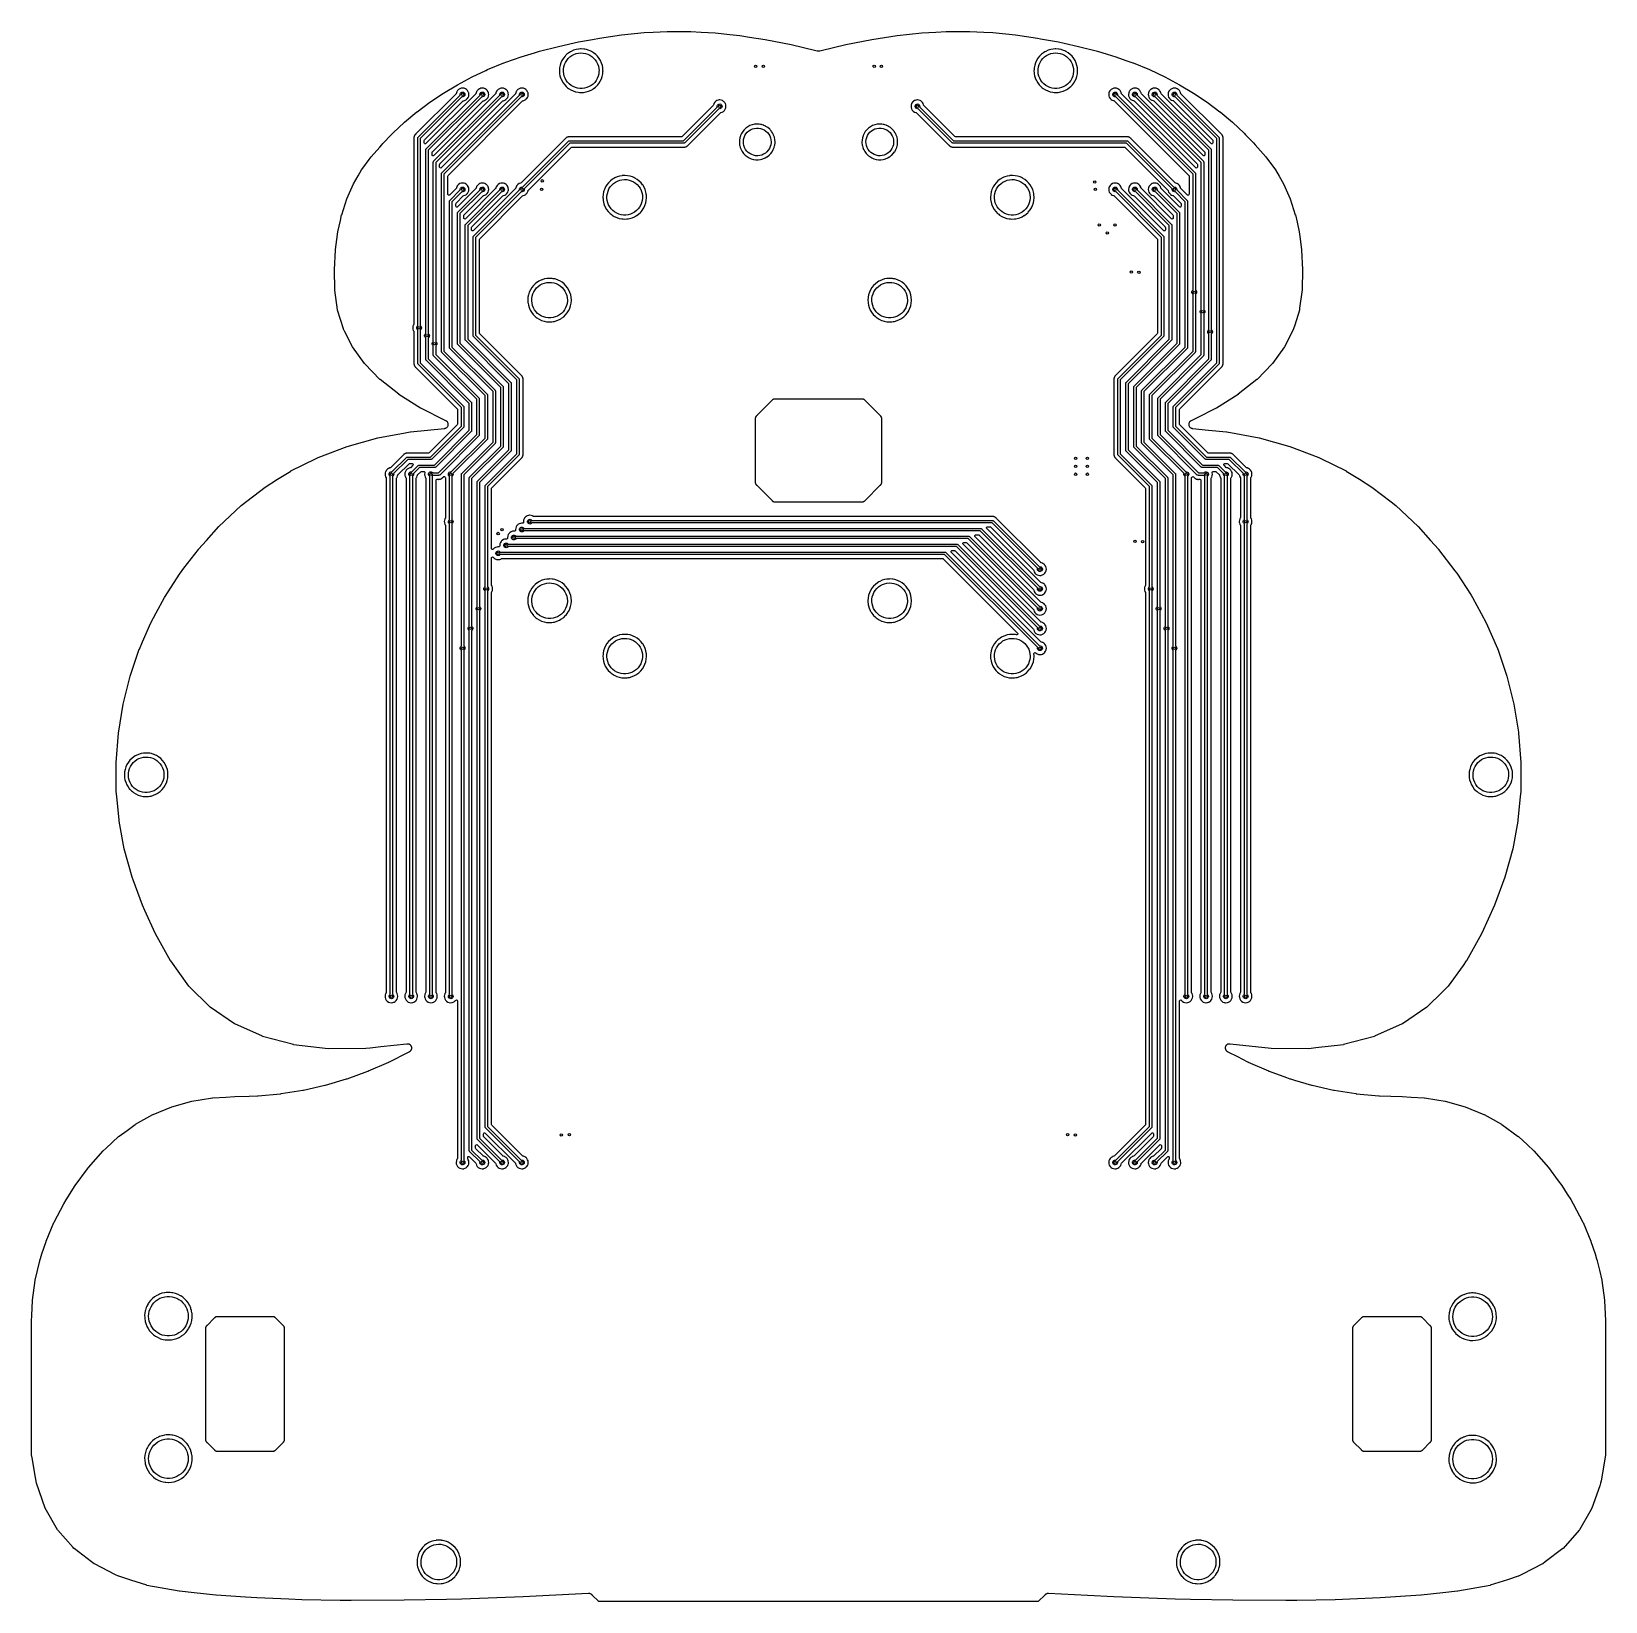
# Model space of a CAD drawing. Extents: x -3.92 to 3.92, y 0.02 to 7.83.
import ezdxf

# ---------------------------------------------------------------- set-up
doc = ezdxf.new("R2010")
doc.units = 0
doc.header["$MEASUREMENT"] = 0
doc.layers.add('BLACK', color=7, linetype='CONTINUOUS')

msp = doc.modelspace()

# ---------------------------------------------------------------- linework, layer by layer
at = {"layer": 'BLACK', "linetype": 'CONTINUOUS'}
for p, q in [((-1.3888, 7.73439), (-1.29379, 7.75904)), ((-1.29379, 7.75904), (-1.29361, 7.75909)), ((-1.29361, 7.75909), (-1.21568, 7.77614)), ((-1.21568, 7.77614), (-1.19397, 7.78089)), ((-1.19397, 7.78089), (-1.1938, 7.78093)), ((-1.1938, 7.78093), (-1.12463, 7.79351)), ((-1.12463, 7.79351), (-1.08954, 7.79989)), ((-1.08954, 7.79989), (-1.08938, 7.79991)), ((-1.08938, 7.79991), (-0.980667, 7.81599)), ((-0.980667, 7.81599), (-0.98045, 7.81602)), ((-0.98045, 7.81602), (-0.868365, 7.82758)), ((-0.868365, 7.82758), (-0.868092, 7.8276)), ((-0.868092, 7.8276), (-0.822318, 7.82977)), ((-0.822318, 7.82977), (-0.753387, 7.83303)), ((-0.753387, 7.83303), (-0.753125, 7.83304)), ((-0.753125, 7.83304), (-0.699401, 7.83273)), ((-0.699401, 7.83273), (-0.63563, 7.83236)), ((-0.63563, 7.83236), (-0.635379, 7.83235)), ((-0.635379, 7.83235), (-0.583878, 7.82945)), ((-0.583878, 7.82945), (-0.515087, 7.82556)), ((-0.515087, 7.82556), (-0.51485, 7.82554)), ((-0.51485, 7.82554), (-0.441437, 7.81783)), ((-0.441437, 7.81783), (-0.391756, 7.81262)), ((-0.391756, 7.81262), (-0.391531, 7.81259)), ((-0.391531, 7.81259), (-0.344187, 7.80542)), ((-0.344187, 7.80542), (-0.265633, 7.79352)), ((-0.265633, 7.79352), (-0.265424, 7.79349)), ((-0.265424, 7.79349), (-0.136724, 7.76828)), ((-0.136724, 7.76828), (-0.136528, 7.76823)), ((-0.136528, 7.76823), (-0.01402, 7.73901)), ((0.01402, 7.73901), (0.136528, 7.76823)), ((0.136528, 7.76823), (0.136724, 7.76828)), ((0.136724, 7.76828), (0.265423, 7.79349)), ((0.265423, 7.79349), (0.265424, 7.79349)), ((0.265424, 7.79349), (0.265635, 7.79352)), ((0.265635, 7.79352), (0.39153, 7.81259)), ((0.39153, 7.81259), (0.391755, 7.81262)), ((0.391755, 7.81262), (0.514849, 7.82554)), ((0.514849, 7.82554), (0.515086, 7.82556)), ((0.515086, 7.82556), (0.58388, 7.82945)), ((0.58388, 7.82945), (0.635379, 7.83235)), ((0.635379, 7.83235), (0.63563, 7.83236)), ((0.63563, 7.83236), (0.699376, 7.83273)), ((0.699376, 7.83273), (0.753125, 7.83304)), ((0.753125, 7.83304), (0.753387, 7.83303)), ((0.753387, 7.83303), (0.822354, 7.82976)), ((0.822354, 7.82976), (0.868091, 7.8276)), ((0.868091, 7.8276), (0.868365, 7.82758)), ((0.868365, 7.82758), (0.98045, 7.81602)), ((0.98045, 7.81602), (0.980667, 7.81599)), ((0.980667, 7.81599), (1.08938, 7.79991)), ((1.08938, 7.79991), (1.08954, 7.79989)), ((1.08954, 7.79989), (1.1053, 7.79702)), ((1.1053, 7.79702), (1.1938, 7.78093)), ((1.1938, 7.78093), (1.19397, 7.78089)), ((1.19397, 7.78089), (1.2231, 7.77452)), ((1.2231, 7.77452), (1.29361, 7.75909)), ((1.29361, 7.75909), (1.29379, 7.75904)), ((1.29379, 7.75904), (1.3888, 7.73439)), ((-1.56535, 7.67649), (-1.55576, 7.67988)), ((-1.55576, 7.67988), (-1.47959, 7.70679)), ((-1.47959, 7.70679), (-1.47938, 7.70686)), ((-1.47938, 7.70686), (-1.41385, 7.72678)), ((-1.41385, 7.72678), (-1.389, 7.73434)), ((-1.389, 7.73434), (-1.3888, 7.73439)), ((-1.27671, 7.68906), (-1.28218, 7.6772)), ((-1.26986, 7.70017), (-1.27671, 7.68906)), ((-1.26172, 7.71039), (-1.26986, 7.70017)), ((-1.26413, 7.66867), (-1.25932, 7.67938)), ((-1.25911, 7.71296), (-1.26172, 7.71039)), ((-1.25932, 7.67938), (-1.25313, 7.68936)), ((-1.25252, 7.71944), (-1.25911, 7.71296)), ((-1.25313, 7.68936), (-1.24568, 7.69843)), ((-1.25242, 7.71955), (-1.25252, 7.71944)), ((-1.24208, 7.72752), (-1.25242, 7.71955)), ((-1.24568, 7.69843), (-1.23709, 7.70644)), ((-1.24195, 7.7276), (-1.24208, 7.72752)), ((-1.23521, 7.73161), (-1.24195, 7.7276)), ((-1.24195, 7.7276), (-1.24195, 7.7276)), ((-1.23709, 7.70644), (-1.22752, 7.71324)), ((-1.23086, 7.7342), (-1.23521, 7.73161)), ((-1.21892, 7.73948), (-1.23086, 7.7342)), ((-1.22752, 7.71324), (-1.21713, 7.71872)), ((-1.21877, 7.73952), (-1.21892, 7.73948)), ((-1.20657, 7.74324), (-1.21877, 7.73952)), ((-1.21877, 7.73952), (-1.21877, 7.73952)), ((-1.21713, 7.71872), (-1.20611, 7.72277)), ((-1.20643, 7.74328), (-1.20657, 7.74324)), ((-1.20657, 7.74324), (-1.20657, 7.74324)), ((-1.1945, 7.7454), (-1.20643, 7.74328)), ((-1.20611, 7.72277), (-1.19465, 7.72534)), ((-1.19465, 7.72534), (-1.18296, 7.72636)), ((-1.19372, 7.74553), (-1.1945, 7.7454)), ((-1.19357, 7.74556), (-1.19372, 7.74553)), ((-1.19372, 7.74553), (-1.19372, 7.74553)), ((-1.18435, 7.74607), (-1.19357, 7.74556)), ((-1.18068, 7.74627), (-1.18435, 7.74607)), ((-1.18296, 7.72636), (-1.17123, 7.72583)), ((-1.18053, 7.74628), (-1.18068, 7.74627)), ((-1.18068, 7.74627), (-1.18068, 7.74627)), ((-1.16751, 7.74542), (-1.18053, 7.74628)), ((-1.17123, 7.72583), (-1.15967, 7.72375)), ((-1.16736, 7.7454), (-1.16751, 7.74542)), ((-1.16351, 7.74467), (-1.16736, 7.7454)), ((-1.16736, 7.7454), (-1.16736, 7.7454)), ((-1.15467, 7.74301), (-1.16351, 7.74467)), ((-1.15967, 7.72375), (-1.14849, 7.72016)), ((-1.14223, 7.73907), (-1.15467, 7.74301)), ((-1.14849, 7.72016), (-1.13789, 7.71512)), ((-1.14209, 7.73901), (-1.14223, 7.73907)), ((-1.13632, 7.73639), (-1.14209, 7.73901)), ((-1.14209, 7.73901), (-1.14209, 7.73901)), ((-1.13789, 7.71512), (-1.12804, 7.70873)), ((-1.13034, 7.73367), (-1.13632, 7.73639)), ((-1.11919, 7.72688), (-1.13034, 7.73367)), ((-1.12804, 7.70873), (-1.11912, 7.70109)), ((-1.10894, 7.71879), (-1.11919, 7.72688)), ((-1.11912, 7.70109), (-1.1113, 7.69233)), ((-1.1113, 7.69233), (-1.1047, 7.68262)), ((-1.09973, 7.70954), (-1.10894, 7.71879)), ((-1.1047, 7.68262), (-1.09944, 7.67212)), ((-1.09964, 7.70942), (-1.09973, 7.70954)), ((-1.09179, 7.69936), (-1.09964, 7.70942)), ((-1.09964, 7.70942), (-1.09964, 7.70942)), ((-1.0917, 7.69924), (-1.09179, 7.69936)), ((-1.09179, 7.69936), (-1.09179, 7.69936)), ((-1.08496, 7.68806), (-1.0917, 7.69924)), ((-1.07962, 7.67614), (-1.08496, 7.68806)), ((-0.01402, 7.73901), (-0.007189, 7.73738)), ((-0.007189, 7.73738), (-0.006961, 7.73731)), ((-0.006961, 7.73731), (-0.006762, 7.73721)), ((-0.006762, 7.73721), (-0.006417, 7.73714)), ((-0.006417, 7.73714), (-0.006417, 7.73714)), ((-0.006417, 7.73714), (-0.004487, 7.73674)), ((-0.004487, 7.73674), (-0.004345, 7.7367)), ((-0.004345, 7.7367), (-0.00323, 7.73644)), ((-0.00323, 7.73644), (-0.003054, 7.73642)), ((-0.003054, 7.73642), (-0.00288, 7.73639)), ((-0.00288, 7.73639), (-0.002881, 7.73639)), ((-0.002881, 7.73639), (-0.002639, 7.73635)), ((-0.002639, 7.73635), (-0.001589, 7.73613)), ((-0.001589, 7.73613), (-0.001589, 7.73613)), ((-0.001589, 7.73613), (-0.001243, 7.73606)), ((-0.001243, 7.73606), (-0.000773, 7.7361)), ((-0.000773, 7.7361), (-0.000546, 7.73612)), ((-0.000546, 7.73612), (0.000304, 7.73611)), ((0.000304, 7.73611), (0.000649, 7.73608)), ((0.000649, 7.73608), (0.001001, 7.73605)), ((0.001001, 7.73605), (0.001347, 7.73612)), ((0.001347, 7.73612), (0.0024, 7.73632)), ((0.001347, 7.73612), (0.001347, 7.73612)), ((0.0024, 7.73632), (0.002822, 7.73638)), ((0.002822, 7.73638), (0.002919, 7.73639)), ((0.002919, 7.73639), (0.00311, 7.73641)), ((0.00311, 7.73641), (0.003297, 7.73645)), ((0.003297, 7.73645), (0.004162, 7.73666)), ((0.003297, 7.73645), (0.003297, 7.73645)), ((0.004162, 7.73666), (0.004363, 7.7367)), ((0.004363, 7.7367), (0.006186, 7.73706)), ((0.006186, 7.73706), (0.006187, 7.73706)), ((0.006187, 7.73706), (0.006533, 7.73713)), ((0.006533, 7.73713), (0.006815, 7.73727)), ((0.006815, 7.73727), (0.007195, 7.73738)), ((0.007195, 7.73738), (0.01402, 7.73901)), ((1.08549, 7.68906), (1.08003, 7.6772)), ((1.09235, 7.70017), (1.08549, 7.68906)), ((1.10048, 7.71039), (1.09235, 7.70017)), ((1.09808, 7.66867), (1.10289, 7.67938)), ((1.1031, 7.71296), (1.10048, 7.71039)), ((1.10289, 7.67938), (1.10908, 7.68936)), ((1.10968, 7.71944), (1.1031, 7.71296)), ((1.10908, 7.68936), (1.11653, 7.69843)), ((1.10979, 7.71955), (1.10968, 7.71944)), ((1.12013, 7.72752), (1.10979, 7.71955)), ((1.11653, 7.69843), (1.12512, 7.70644)), ((1.12025, 7.7276), (1.12013, 7.72752)), ((1.127, 7.73161), (1.12025, 7.7276)), ((1.12025, 7.7276), (1.12025, 7.7276)), ((1.12512, 7.70644), (1.13469, 7.71324)), ((1.13135, 7.7342), (1.127, 7.73161)), ((1.14329, 7.73948), (1.13135, 7.7342)), ((1.13469, 7.71324), (1.14507, 7.71872)), ((1.14343, 7.73952), (1.14329, 7.73948)), ((1.15563, 7.74324), (1.14343, 7.73952)), ((1.14343, 7.73952), (1.14343, 7.73952)), ((1.14507, 7.71872), (1.15609, 7.72277)), ((1.15578, 7.74328), (1.15563, 7.74324)), ((1.15563, 7.74324), (1.15563, 7.74324)), ((1.16771, 7.7454), (1.15578, 7.74328)), ((1.15609, 7.72277), (1.16755, 7.72534)), ((1.16755, 7.72534), (1.17925, 7.72636)), ((1.16849, 7.74553), (1.16771, 7.7454)), ((1.16863, 7.74556), (1.16849, 7.74553)), ((1.16849, 7.74553), (1.16849, 7.74553)), ((1.17786, 7.74607), (1.16863, 7.74556)), ((1.18152, 7.74627), (1.17786, 7.74607)), ((1.17925, 7.72636), (1.19098, 7.72583)), ((1.18167, 7.74628), (1.18152, 7.74627)), ((1.18152, 7.74627), (1.18152, 7.74627)), ((1.1947, 7.74542), (1.18167, 7.74628)), ((1.19098, 7.72583), (1.20253, 7.72375)), ((1.19485, 7.7454), (1.1947, 7.74542)), ((1.1987, 7.74467), (1.19485, 7.7454)), ((1.19485, 7.7454), (1.19485, 7.7454)), ((1.20753, 7.74301), (1.1987, 7.74467)), ((1.20253, 7.72375), (1.21371, 7.72016)), ((1.21998, 7.73907), (1.20753, 7.74301)), ((1.21371, 7.72016), (1.22432, 7.71512)), ((1.22012, 7.73901), (1.21998, 7.73907)), ((1.22589, 7.73639), (1.22012, 7.73901)), ((1.22012, 7.73901), (1.22012, 7.73901)), ((1.22432, 7.71512), (1.23417, 7.70873)), ((1.23187, 7.73367), (1.22589, 7.73639)), ((1.24302, 7.72688), (1.23187, 7.73367)), ((1.23417, 7.70873), (1.24308, 7.70109)), ((1.25327, 7.71879), (1.24302, 7.72688)), ((1.24308, 7.70109), (1.25091, 7.69233)), ((1.25091, 7.69233), (1.25751, 7.68262)), ((1.26248, 7.70954), (1.25327, 7.71879)), ((1.25751, 7.68262), (1.26276, 7.67212)), ((1.26257, 7.70942), (1.26248, 7.70954)), ((1.27042, 7.69936), (1.26257, 7.70942)), ((1.26257, 7.70942), (1.26257, 7.70942)), ((1.27051, 7.69924), (1.27042, 7.69936)), ((1.27042, 7.69936), (1.27042, 7.69936)), ((1.27724, 7.68806), (1.27051, 7.69924)), ((1.28258, 7.67614), (1.27724, 7.68806)), ((1.3888, 7.73439), (1.389, 7.73434)), ((1.389, 7.73434), (1.43736, 7.71964)), ((1.43736, 7.71964), (1.47938, 7.70686)), ((1.47938, 7.70686), (1.47959, 7.70679)), ((1.47959, 7.70679), (1.52942, 7.68919)), ((1.52942, 7.68919), (1.56535, 7.67649)), ((-1.79657, 7.56826), (-1.72372, 7.60716)), ((-1.72372, 7.60716), (-1.72349, 7.60727)), ((-1.72349, 7.60727), (-1.65602, 7.63893)), ((-1.65602, 7.63893), (-1.64694, 7.64319)), ((-1.64694, 7.64319), (-1.64671, 7.6433)), ((-1.64671, 7.6433), (-1.56557, 7.67641)), ((-1.56557, 7.67641), (-1.56535, 7.67649)), ((-1.28938, 7.64179), (-1.28958, 7.63893)), ((-1.28958, 7.63893), (-1.28893, 7.62589)), ((-1.28867, 7.65181), (-1.28938, 7.64179)), ((-1.28893, 7.62589), (-1.28891, 7.62574)), ((-1.28891, 7.62574), (-1.28891, 7.62574)), ((-1.28891, 7.62574), (-1.28835, 7.62251)), ((-1.28866, 7.65196), (-1.28867, 7.65181)), ((-1.28867, 7.65181), (-1.28867, 7.65181)), ((-1.28863, 7.6521), (-1.28866, 7.65196)), ((-1.28621, 7.66463), (-1.28863, 7.6521)), ((-1.28863, 7.6521), (-1.28863, 7.6521)), ((-1.28835, 7.62251), (-1.28672, 7.61302)), ((-1.28672, 7.61302), (-1.28668, 7.61288)), ((-1.28668, 7.61288), (-1.28668, 7.61288)), ((-1.28668, 7.61288), (-1.28376, 7.60311)), ((-1.28618, 7.66477), (-1.28621, 7.66463)), ((-1.28621, 7.66463), (-1.28621, 7.66463)), ((-1.28613, 7.66492), (-1.28618, 7.66477)), ((-1.28222, 7.67706), (-1.28613, 7.66492)), ((-1.28376, 7.60311), (-1.28298, 7.60051)), ((-1.28298, 7.60051), (-1.27776, 7.58854)), ((-1.28218, 7.6772), (-1.28222, 7.67706)), ((-1.28222, 7.67706), (-1.28222, 7.67706)), ((-1.26961, 7.63409), (-1.26932, 7.64582)), ((-1.26834, 7.62241), (-1.26961, 7.63409)), ((-1.26932, 7.64582), (-1.26748, 7.65742)), ((-1.26554, 7.61101), (-1.26834, 7.62241)), ((-1.26748, 7.65742), (-1.26413, 7.66867)), ((-1.26125, 7.60008), (-1.26554, 7.61101)), ((-1.25556, 7.58981), (-1.26125, 7.60008)), ((-1.09686, 7.61042), (-1.10122, 7.59952)), ((-1.09944, 7.67212), (-1.09562, 7.66102)), ((-1.09397, 7.6218), (-1.09686, 7.61042)), ((-1.09562, 7.66102), (-1.0933, 7.64951)), ((-1.09263, 7.63347), (-1.09397, 7.6218)), ((-1.0933, 7.64951), (-1.09252, 7.6378)), ((-1.09252, 7.6378), (-1.09263, 7.63347)), ((-1.08045, 7.59733), (-1.07631, 7.60972)), ((-1.07575, 7.66367), (-1.07962, 7.67614)), ((-1.07631, 7.60972), (-1.0737, 7.62251)), ((-1.07572, 7.66353), (-1.07575, 7.66367)), ((-1.07364, 7.6521), (-1.07572, 7.66353)), ((-1.0737, 7.62251), (-1.07264, 7.63552)), ((-1.0734, 7.65083), (-1.07364, 7.6521)), ((-1.07339, 7.65068), (-1.0734, 7.65083)), ((-1.07269, 7.63893), (-1.07339, 7.65068)), ((-1.07339, 7.65068), (-1.07339, 7.65068)), ((-1.07262, 7.6378), (-1.07269, 7.63893)), ((-1.07264, 7.63552), (-1.07262, 7.6378)), ((1.07283, 7.64179), (1.07262, 7.63893)), ((1.07262, 7.63893), (1.07327, 7.62589)), ((1.07354, 7.65181), (1.07283, 7.64179)), ((1.07327, 7.62589), (1.0733, 7.62574)), ((1.0733, 7.62574), (1.0733, 7.62574)), ((1.0733, 7.62574), (1.07385, 7.62251)), ((1.07355, 7.65196), (1.07354, 7.65181)), ((1.07354, 7.65181), (1.07354, 7.65181)), ((1.07357, 7.6521), (1.07355, 7.65196)), ((1.076, 7.66463), (1.07357, 7.6521)), ((1.07357, 7.6521), (1.07357, 7.6521)), ((1.07385, 7.62251), (1.07548, 7.61302)), ((1.07548, 7.61302), (1.07553, 7.61288)), ((1.07553, 7.61288), (1.07553, 7.61288)), ((1.07553, 7.61288), (1.07845, 7.60311)), ((1.07603, 7.66477), (1.076, 7.66463)), ((1.076, 7.66463), (1.076, 7.66463)), ((1.07607, 7.66492), (1.07603, 7.66477)), ((1.07998, 7.67706), (1.07607, 7.66492)), ((1.07845, 7.60311), (1.07923, 7.60051)), ((1.07923, 7.60051), (1.08444, 7.58854)), ((1.08003, 7.6772), (1.07998, 7.67706)), ((1.07998, 7.67706), (1.07998, 7.67706)), ((1.0926, 7.63409), (1.09288, 7.64582)), ((1.09387, 7.62241), (1.0926, 7.63409)), ((1.09288, 7.64582), (1.09472, 7.65742)), ((1.09667, 7.61101), (1.09387, 7.62241)), ((1.09472, 7.65742), (1.09808, 7.66867)), ((1.10095, 7.60008), (1.09667, 7.61101)), ((1.10664, 7.58981), (1.10095, 7.60008)), ((1.26535, 7.61042), (1.26099, 7.59952)), ((1.26276, 7.67212), (1.26659, 7.66102)), ((1.26823, 7.6218), (1.26535, 7.61042)), ((1.26659, 7.66102), (1.26891, 7.64951)), ((1.26958, 7.63347), (1.26823, 7.6218)), ((1.26891, 7.64951), (1.26969, 7.6378)), ((1.26969, 7.6378), (1.26958, 7.63347)), ((1.28176, 7.59733), (1.28589, 7.60972)), ((1.28646, 7.66367), (1.28258, 7.67614)), ((1.28589, 7.60972), (1.2885, 7.62251)), ((1.28648, 7.66353), (1.28646, 7.66367)), ((1.28857, 7.6521), (1.28648, 7.66353)), ((1.2885, 7.62251), (1.28956, 7.63552)), ((1.2888, 7.65083), (1.28857, 7.6521)), ((1.28881, 7.65068), (1.2888, 7.65083)), ((1.28952, 7.63893), (1.28881, 7.65068)), ((1.28881, 7.65068), (1.28881, 7.65068)), ((1.28959, 7.6378), (1.28952, 7.63893)), ((1.28956, 7.63552), (1.28959, 7.6378)), ((1.56535, 7.67649), (1.56557, 7.67641)), ((1.56557, 7.67641), (1.64671, 7.6433)), ((1.64671, 7.6433), (1.64694, 7.64319)), ((1.64694, 7.64319), (1.72349, 7.60727)), ((1.72349, 7.60727), (1.72372, 7.60715)), ((1.72372, 7.60715), (1.79657, 7.56826)), ((-1.80398, 7.52358), (-2.00409, 7.32346)), ((-1.70555, 7.52358), (-1.95411, 7.27502)), ((-1.93401, 7.48097), (-1.86696, 7.52603)), ((-1.60713, 7.52358), (-1.91474, 7.21597)), ((-1.5087, 7.52358), (-1.87732, 7.15496)), ((-1.86696, 7.52603), (-1.86675, 7.52616)), ((-1.86675, 7.52616), (-1.79679, 7.56814)), ((-1.80368, 7.5239), (-1.80398, 7.52358)), ((-1.80256, 7.52647), (-1.80368, 7.5239)), ((-1.80251, 7.52687), (-1.80256, 7.52647)), ((-1.80248, 7.52714), (-1.80251, 7.52687)), ((-1.80251, 7.52687), (-1.80251, 7.52687)), ((-1.80069, 7.53205), (-1.80248, 7.52714)), ((-1.80015, 7.53352), (-1.80069, 7.53205)), ((-1.80006, 7.53379), (-1.80015, 7.53352)), ((-1.80015, 7.53352), (-1.80015, 7.53352)), ((-1.79881, 7.53572), (-1.80006, 7.53379)), ((-1.79638, 7.53949), (-1.79881, 7.53572)), ((-1.79679, 7.56814), (-1.79657, 7.56826)), ((-1.79623, 7.53973), (-1.79638, 7.5395)), ((-1.79638, 7.5395), (-1.79638, 7.53949)), ((-1.79351, 7.54239), (-1.79623, 7.53973)), ((-1.79138, 7.54448), (-1.79351, 7.54239)), ((-1.79118, 7.54467), (-1.79138, 7.54448)), ((-1.79138, 7.54448), (-1.79138, 7.54448)), ((-1.78516, 7.54838), (-1.79118, 7.54467)), ((-1.78489, 7.54847), (-1.78516, 7.54838)), ((-1.77873, 7.55057), (-1.78489, 7.54847)), ((-1.78489, 7.54847), (-1.78489, 7.54847)), ((-1.78329, 7.51765), (-1.78324, 7.52198)), ((-1.78324, 7.52198), (-1.78164, 7.526)), ((-1.78164, 7.526), (-1.7787, 7.52917)), ((-1.77846, 7.55066), (-1.77873, 7.55057)), ((-1.7787, 7.52917), (-1.77481, 7.53107)), ((-1.77343, 7.55119), (-1.77846, 7.55066)), ((-1.77481, 7.53107), (-1.7705, 7.53144)), ((-1.77171, 7.55137), (-1.77343, 7.55119)), ((-1.77143, 7.5514), (-1.77171, 7.55137)), ((-1.77171, 7.55137), (-1.77171, 7.55137)), ((-1.76441, 7.55056), (-1.77143, 7.5514)), ((-1.7705, 7.53144), (-1.76635, 7.53024)), ((-1.76635, 7.53024), (-1.7629, 7.52762)), ((-1.75775, 7.54819), (-1.76441, 7.55056)), ((-1.7629, 7.52762), (-1.76063, 7.52394)), ((-1.76063, 7.52394), (-1.75984, 7.51969)), ((-1.75752, 7.54804), (-1.75775, 7.54819)), ((-1.75244, 7.54482), (-1.75752, 7.54804)), ((-1.75752, 7.54804), (-1.75752, 7.54804)), ((-1.75178, 7.5444), (-1.75244, 7.54482)), ((-1.75159, 7.5442), (-1.75178, 7.5444)), ((-1.74993, 7.54254), (-1.75159, 7.5442)), ((-1.75159, 7.5442), (-1.75159, 7.5442)), ((-1.7468, 7.53938), (-1.74993, 7.54254)), ((-1.74305, 7.53339), (-1.7468, 7.53938)), ((-1.74177, 7.5297), (-1.74305, 7.53339)), ((-1.74097, 7.5274), (-1.74177, 7.5297)), ((-1.74073, 7.52671), (-1.74097, 7.5274)), ((-1.73994, 7.51969), (-1.74073, 7.52671)), ((-1.70525, 7.5239), (-1.70555, 7.52358)), ((-1.70414, 7.52647), (-1.70525, 7.5239)), ((-1.70409, 7.52687), (-1.70414, 7.52647)), ((-1.70405, 7.52714), (-1.70409, 7.52687)), ((-1.70409, 7.52687), (-1.70409, 7.52687)), ((-1.70227, 7.53205), (-1.70405, 7.52714)), ((-1.70173, 7.53352), (-1.70227, 7.53205)), ((-1.70163, 7.53379), (-1.70173, 7.53352)), ((-1.70173, 7.53352), (-1.70173, 7.53352)), ((-1.70038, 7.53572), (-1.70163, 7.53379)), ((-1.69795, 7.53949), (-1.70038, 7.53572)), ((-1.6978, 7.53973), (-1.69795, 7.5395)), ((-1.69795, 7.5395), (-1.69795, 7.53949)), ((-1.69508, 7.54239), (-1.6978, 7.53973)), ((-1.69295, 7.54448), (-1.69508, 7.54239)), ((-1.69275, 7.54467), (-1.69295, 7.54448)), ((-1.69295, 7.54448), (-1.69295, 7.54448)), ((-1.68673, 7.54838), (-1.69275, 7.54467)), ((-1.68647, 7.54847), (-1.68673, 7.54838)), ((-1.6803, 7.55057), (-1.68647, 7.54847)), ((-1.68647, 7.54847), (-1.68647, 7.54847)), ((-1.68486, 7.51765), (-1.68481, 7.52198)), ((-1.68481, 7.52198), (-1.68321, 7.526)), ((-1.68321, 7.526), (-1.68027, 7.52917)), ((-1.68004, 7.55066), (-1.6803, 7.55057)), ((-1.68027, 7.52917), (-1.67638, 7.53107)), ((-1.67501, 7.55119), (-1.68004, 7.55066)), ((-1.67638, 7.53107), (-1.67208, 7.53144)), ((-1.67328, 7.55137), (-1.67501, 7.55119)), ((-1.67301, 7.5514), (-1.67328, 7.55137)), ((-1.67328, 7.55137), (-1.67328, 7.55137)), ((-1.66599, 7.55056), (-1.67301, 7.5514)), ((-1.67208, 7.53144), (-1.66792, 7.53024)), ((-1.66792, 7.53024), (-1.66448, 7.52762)), ((-1.65933, 7.54819), (-1.66599, 7.55056)), ((-1.66448, 7.52762), (-1.66221, 7.52394)), ((-1.66221, 7.52394), (-1.66142, 7.51969)), ((-1.65909, 7.54804), (-1.65933, 7.54819)), ((-1.65402, 7.54482), (-1.65909, 7.54804)), ((-1.65909, 7.54804), (-1.65909, 7.54804)), ((-1.65336, 7.5444), (-1.65402, 7.54482)), ((-1.65316, 7.5442), (-1.65336, 7.5444)), ((-1.65151, 7.54254), (-1.65316, 7.5442)), ((-1.65316, 7.5442), (-1.65316, 7.5442)), ((-1.64838, 7.53938), (-1.65151, 7.54254)), ((-1.64463, 7.53339), (-1.64838, 7.53938)), ((-1.64335, 7.5297), (-1.64463, 7.53339)), ((-1.64254, 7.5274), (-1.64335, 7.5297)), ((-1.6423, 7.52671), (-1.64254, 7.5274)), ((-1.64152, 7.51969), (-1.6423, 7.52671)), ((-1.60683, 7.5239), (-1.60713, 7.52358)), ((-1.60571, 7.52647), (-1.60683, 7.5239)), ((-1.60566, 7.52687), (-1.60571, 7.52647)), ((-1.60563, 7.52714), (-1.60566, 7.52687)), ((-1.60566, 7.52687), (-1.60566, 7.52687)), ((-1.60384, 7.53205), (-1.60563, 7.52714)), ((-1.6033, 7.53352), (-1.60384, 7.53205)), ((-1.60321, 7.53379), (-1.6033, 7.53352)), ((-1.6033, 7.53352), (-1.6033, 7.53352)), ((-1.60196, 7.53572), (-1.60321, 7.53379)), ((-1.59953, 7.53949), (-1.60196, 7.53572)), ((-1.59938, 7.53973), (-1.59953, 7.5395)), ((-1.59953, 7.5395), (-1.59953, 7.53949)), ((-1.59666, 7.54239), (-1.59938, 7.53973)), ((-1.59453, 7.54448), (-1.59666, 7.54239)), ((-1.59433, 7.54467), (-1.59453, 7.54448)), ((-1.59453, 7.54448), (-1.59453, 7.54448)), ((-1.58831, 7.54838), (-1.59433, 7.54467)), ((-1.58804, 7.54847), (-1.58831, 7.54838)), ((-1.58188, 7.55057), (-1.58804, 7.54847)), ((-1.58804, 7.54847), (-1.58804, 7.54847)), ((-1.58644, 7.51765), (-1.58639, 7.52198)), ((-1.58639, 7.52198), (-1.58479, 7.526)), ((-1.58479, 7.526), (-1.58185, 7.52917)), ((-1.58161, 7.55066), (-1.58188, 7.55057)), ((-1.58185, 7.52917), (-1.57796, 7.53107)), ((-1.57658, 7.55119), (-1.58161, 7.55066)), ((-1.57796, 7.53107), (-1.57365, 7.53144)), ((-1.57486, 7.55137), (-1.57658, 7.55119)), ((-1.57458, 7.5514), (-1.57486, 7.55137)), ((-1.57486, 7.55137), (-1.57486, 7.55137)), ((-1.56756, 7.55056), (-1.57458, 7.5514)), ((-1.57365, 7.53144), (-1.5695, 7.53024)), ((-1.5695, 7.53024), (-1.56605, 7.52762)), ((-1.5609, 7.54819), (-1.56756, 7.55056)), ((-1.56605, 7.52762), (-1.56378, 7.52394)), ((-1.56378, 7.52394), (-1.56299, 7.51969)), ((-1.56067, 7.54804), (-1.5609, 7.54819)), ((-1.55559, 7.54482), (-1.56067, 7.54804)), ((-1.56067, 7.54804), (-1.56067, 7.54804)), ((-1.55493, 7.5444), (-1.55559, 7.54482)), ((-1.55474, 7.5442), (-1.55493, 7.5444)), ((-1.55308, 7.54254), (-1.55474, 7.5442)), ((-1.55474, 7.5442), (-1.55474, 7.5442)), ((-1.54995, 7.53938), (-1.55308, 7.54254)), ((-1.5462, 7.53339), (-1.54995, 7.53938)), ((-1.54492, 7.5297), (-1.5462, 7.53339)), ((-1.54412, 7.5274), (-1.54492, 7.5297)), ((-1.54388, 7.52671), (-1.54412, 7.5274)), ((-1.54309, 7.51969), (-1.54388, 7.52671)), ((-1.5084, 7.5239), (-1.5087, 7.52358)), ((-1.50729, 7.52647), (-1.5084, 7.5239)), ((-1.50724, 7.52687), (-1.50729, 7.52647)), ((-1.5072, 7.52714), (-1.50724, 7.52687)), ((-1.50724, 7.52687), (-1.50724, 7.52687)), ((-1.50542, 7.53205), (-1.5072, 7.52714)), ((-1.50488, 7.53352), (-1.50542, 7.53205)), ((-1.50478, 7.53379), (-1.50488, 7.53352)), ((-1.50488, 7.53352), (-1.50488, 7.53352)), ((-1.50353, 7.53572), (-1.50478, 7.53379)), ((-1.5011, 7.53949), (-1.50353, 7.53572)), ((-1.50095, 7.53973), (-1.5011, 7.5395)), ((-1.5011, 7.5395), (-1.5011, 7.53949)), ((-1.49823, 7.54239), (-1.50095, 7.53973)), ((-1.4961, 7.54448), (-1.49823, 7.54239)), ((-1.4959, 7.54467), (-1.4961, 7.54448)), ((-1.4961, 7.54448), (-1.4961, 7.54448)), ((-1.48988, 7.54838), (-1.4959, 7.54467)), ((-1.48962, 7.54847), (-1.48988, 7.54838)), ((-1.48345, 7.55057), (-1.48962, 7.54847)), ((-1.48962, 7.54847), (-1.48962, 7.54847)), ((-1.48801, 7.51765), (-1.48796, 7.52198)), ((-1.48796, 7.52198), (-1.48636, 7.526)), ((-1.48636, 7.526), (-1.48342, 7.52917)), ((-1.48319, 7.55066), (-1.48345, 7.55057)), ((-1.48342, 7.52917), (-1.47953, 7.53107)), ((-1.47816, 7.55119), (-1.48319, 7.55066)), ((-1.47953, 7.53107), (-1.47523, 7.53144)), ((-1.47643, 7.55137), (-1.47816, 7.55119)), ((-1.47616, 7.5514), (-1.47643, 7.55137)), ((-1.47643, 7.55137), (-1.47643, 7.55137)), ((-1.46914, 7.55056), (-1.47616, 7.5514)), ((-1.47523, 7.53144), (-1.47107, 7.53024)), ((-1.47107, 7.53024), (-1.46763, 7.52762)), ((-1.46248, 7.54819), (-1.46914, 7.55056)), ((-1.46763, 7.52762), (-1.46536, 7.52394)), ((-1.46536, 7.52394), (-1.46457, 7.51969)), ((-1.46224, 7.54804), (-1.46248, 7.54819)), ((-1.45717, 7.54482), (-1.46224, 7.54804)), ((-1.46224, 7.54804), (-1.46224, 7.54804)), ((-1.45651, 7.5444), (-1.45717, 7.54482)), ((-1.45631, 7.5442), (-1.45651, 7.5444)), ((-1.45466, 7.54254), (-1.45631, 7.5442)), ((-1.45631, 7.5442), (-1.45631, 7.5442)), ((-1.45152, 7.53938), (-1.45466, 7.54254)), ((-1.44778, 7.53339), (-1.45152, 7.53938)), ((-1.4465, 7.5297), (-1.44778, 7.53339)), ((-1.44569, 7.5274), (-1.4465, 7.5297)), ((-1.44545, 7.52671), (-1.44569, 7.5274)), ((-1.44467, 7.51969), (-1.44545, 7.52671)), ((-1.27776, 7.58854), (-1.27115, 7.57729)), ((-1.27115, 7.57729), (-1.27106, 7.57717)), ((-1.27106, 7.57717), (-1.26331, 7.56703)), ((-1.26331, 7.56703), (-1.26331, 7.56703)), ((-1.26331, 7.56703), (-1.26322, 7.56691)), ((-1.26322, 7.56691), (-1.26312, 7.5668)), ((-1.26312, 7.5668), (-1.25535, 7.55883)), ((-1.24856, 7.58038), (-1.25556, 7.58981)), ((-1.25535, 7.55883), (-1.25411, 7.55756)), ((-1.25411, 7.55756), (-1.2489, 7.55336)), ((-1.2489, 7.55336), (-1.24406, 7.54946)), ((-1.24038, 7.57197), (-1.24856, 7.58038)), ((-1.24406, 7.54946), (-1.24406, 7.54946)), ((-1.24406, 7.54946), (-1.24395, 7.54937)), ((-1.24395, 7.54937), (-1.23287, 7.54246)), ((-1.23115, 7.5647), (-1.24038, 7.57197)), ((-1.23287, 7.54246), (-1.22104, 7.53693)), ((-1.22104, 7.55873), (-1.23115, 7.5647)), ((-1.21023, 7.55414), (-1.22104, 7.55873)), ((-1.22104, 7.53693), (-1.2209, 7.53688)), ((-1.2209, 7.53688), (-1.2209, 7.53688)), ((-1.2209, 7.53688), (-1.20877, 7.53291)), ((-1.19891, 7.55102), (-1.21023, 7.55414)), ((-1.20877, 7.53291), (-1.20877, 7.53291)), ((-1.20877, 7.53291), (-1.20863, 7.53286)), ((-1.20863, 7.53286), (-1.19583, 7.53031)), ((-1.18728, 7.54943), (-1.19891, 7.55102)), ((-1.19583, 7.53031), (-1.18932, 7.52982)), ((-1.18932, 7.52982), (-1.18296, 7.52934)), ((-1.17554, 7.54939), (-1.18728, 7.54943)), ((-1.18296, 7.52934), (-1.18295, 7.52934)), ((-1.18295, 7.52934), (-1.18281, 7.52932)), ((-1.18281, 7.52932), (-1.16976, 7.52991)), ((-1.1639, 7.5509), (-1.17554, 7.54939)), ((-1.16976, 7.52991), (-1.16962, 7.52993)), ((-1.16962, 7.52993), (-1.16334, 7.53097)), ((-1.16962, 7.52993), (-1.16962, 7.52993)), ((-1.15256, 7.55394), (-1.1639, 7.5509)), ((-1.16334, 7.53097), (-1.15688, 7.53205)), ((-1.15688, 7.53205), (-1.14435, 7.53572)), ((-1.14172, 7.55845), (-1.15256, 7.55394)), ((-1.14435, 7.53572), (-1.13236, 7.54088)), ((-1.13157, 7.56436), (-1.14172, 7.55845)), ((-1.13236, 7.54088), (-1.13223, 7.54095)), ((-1.13223, 7.54095), (-1.12557, 7.54482)), ((-1.13223, 7.54095), (-1.13223, 7.54095)), ((-1.12229, 7.57155), (-1.13157, 7.56436)), ((-1.12557, 7.54482), (-1.12107, 7.54744)), ((-1.11405, 7.57991), (-1.12229, 7.57155)), ((-1.12107, 7.54744), (-1.11065, 7.5553)), ((-1.10698, 7.58929), (-1.11405, 7.57991)), ((-1.11065, 7.5553), (-1.10596, 7.55982)), ((-1.10122, 7.59952), (-1.10698, 7.58929)), ((-1.10596, 7.55982), (-1.10136, 7.56426)), ((-1.10136, 7.56426), (-1.10135, 7.56426)), ((-1.10135, 7.56426), (-1.10125, 7.56436)), ((-1.10125, 7.56436), (-1.09812, 7.56821)), ((-1.09812, 7.56821), (-1.0931, 7.57437)), ((-1.0931, 7.57437), (-1.093, 7.57449)), ((-1.0931, 7.57437), (-1.0931, 7.57437)), ((-1.093, 7.57449), (-1.09292, 7.57462)), ((-1.09292, 7.57462), (-1.08612, 7.58541)), ((-1.08612, 7.58541), (-1.08604, 7.58553)), ((-1.08612, 7.58541), (-1.08612, 7.58541)), ((-1.08604, 7.58553), (-1.08045, 7.59733)), ((1.08444, 7.58854), (1.09106, 7.57729)), ((1.09106, 7.57729), (1.09115, 7.57717)), ((1.09115, 7.57717), (1.09889, 7.56703)), ((1.09889, 7.56703), (1.09889, 7.56703)), ((1.09889, 7.56703), (1.09898, 7.56691)), ((1.09898, 7.56691), (1.09908, 7.5668)), ((1.09908, 7.5668), (1.10686, 7.55883)), ((1.11364, 7.58038), (1.10664, 7.58981)), ((1.10686, 7.55883), (1.10809, 7.55756)), ((1.10809, 7.55756), (1.1133, 7.55336)), ((1.1133, 7.55336), (1.11814, 7.54946)), ((1.12183, 7.57197), (1.11364, 7.58038)), ((1.11814, 7.54946), (1.11814, 7.54946)), ((1.11814, 7.54946), (1.11826, 7.54937)), ((1.11826, 7.54937), (1.12934, 7.54246)), ((1.13106, 7.5647), (1.12183, 7.57197)), ((1.12934, 7.54246), (1.14117, 7.53693)), ((1.14116, 7.55873), (1.13106, 7.5647)), ((1.15197, 7.55414), (1.14116, 7.55873)), ((1.14117, 7.53693), (1.14131, 7.53688)), ((1.14131, 7.53688), (1.14131, 7.53688)), ((1.14131, 7.53688), (1.15343, 7.53291)), ((1.16329, 7.55102), (1.15197, 7.55414)), ((1.15343, 7.53291), (1.15343, 7.53291)), ((1.15343, 7.53291), (1.15357, 7.53286)), ((1.15357, 7.53286), (1.16638, 7.53031)), ((1.17492, 7.54943), (1.16329, 7.55102)), ((1.16638, 7.53031), (1.17289, 7.52982)), ((1.17289, 7.52982), (1.17925, 7.52934)), ((1.18666, 7.54939), (1.17492, 7.54943)), ((1.17925, 7.52934), (1.17925, 7.52934)), ((1.17925, 7.52934), (1.1794, 7.52932)), ((1.1794, 7.52932), (1.19244, 7.52991)), ((1.19831, 7.5509), (1.18666, 7.54939)), ((1.19244, 7.52991), (1.19259, 7.52993)), ((1.19259, 7.52993), (1.19887, 7.53097)), ((1.19259, 7.52993), (1.19259, 7.52993)), ((1.20965, 7.55394), (1.19831, 7.5509)), ((1.19887, 7.53097), (1.20532, 7.53205)), ((1.20532, 7.53205), (1.21785, 7.53572)), ((1.22049, 7.55845), (1.20965, 7.55394)), ((1.21785, 7.53572), (1.22985, 7.54088)), ((1.23064, 7.56436), (1.22049, 7.55845)), ((1.22985, 7.54088), (1.22998, 7.54095)), ((1.22998, 7.54095), (1.23663, 7.54482)), ((1.22998, 7.54095), (1.22998, 7.54095)), ((1.23991, 7.57155), (1.23064, 7.56436)), ((1.23663, 7.54482), (1.24114, 7.54744)), ((1.24816, 7.57991), (1.23991, 7.57155)), ((1.24114, 7.54744), (1.25156, 7.5553)), ((1.25523, 7.58929), (1.24816, 7.57991)), ((1.25156, 7.5553), (1.25625, 7.55982)), ((1.26099, 7.59952), (1.25523, 7.58929)), ((1.25625, 7.55982), (1.26085, 7.56426)), ((1.26085, 7.56426), (1.26096, 7.56436)), ((1.26085, 7.56426), (1.26085, 7.56426)), ((1.26096, 7.56436), (1.26408, 7.56821)), ((1.26408, 7.56821), (1.26911, 7.57437)), ((1.26911, 7.57437), (1.2692, 7.57449)), ((1.26911, 7.57437), (1.26911, 7.57437)), ((1.2692, 7.57449), (1.26928, 7.57462)), ((1.26928, 7.57462), (1.27609, 7.58541)), ((1.27609, 7.58541), (1.27617, 7.58553)), ((1.27609, 7.58541), (1.27609, 7.58541)), ((1.27617, 7.58553), (1.28176, 7.59733)), ((1.44555, 7.52714), (1.44467, 7.52013)), ((1.44734, 7.53205), (1.44555, 7.52714)), ((1.44788, 7.53352), (1.44734, 7.53205)), ((1.44797, 7.53379), (1.44788, 7.53352)), ((1.44788, 7.53352), (1.44788, 7.53352)), ((1.44922, 7.53572), (1.44797, 7.53379)), ((1.45165, 7.53949), (1.44922, 7.53572)), ((1.4518, 7.53973), (1.45165, 7.5395)), ((1.45165, 7.5395), (1.45165, 7.53949)), ((1.45452, 7.54239), (1.4518, 7.53973)), ((1.45666, 7.54448), (1.45452, 7.54239)), ((1.45685, 7.54467), (1.45666, 7.54448)), ((1.45666, 7.54448), (1.45666, 7.54448)), ((1.46288, 7.54838), (1.45685, 7.54467)), ((1.46314, 7.54847), (1.46288, 7.54838)), ((1.46931, 7.55057), (1.46314, 7.54847)), ((1.46314, 7.54847), (1.46314, 7.54847)), ((1.46474, 7.51765), (1.46479, 7.52198)), ((1.46479, 7.52198), (1.46639, 7.526)), ((1.46639, 7.526), (1.46934, 7.52917)), ((1.46957, 7.55066), (1.46931, 7.55057)), ((1.46934, 7.52917), (1.47322, 7.53107)), ((1.4746, 7.55119), (1.46957, 7.55066)), ((1.47322, 7.53107), (1.47753, 7.53144)), ((1.47632, 7.55137), (1.4746, 7.55119)), ((1.4766, 7.5514), (1.47632, 7.55137)), ((1.47632, 7.55137), (1.47632, 7.55137)), ((1.48362, 7.55056), (1.4766, 7.5514)), ((1.47753, 7.53144), (1.48168, 7.53024)), ((1.48168, 7.53024), (1.48513, 7.52762)), ((1.49028, 7.54819), (1.48362, 7.55056)), ((1.48513, 7.52762), (1.4874, 7.52394)), ((1.4874, 7.52394), (1.48819, 7.51969)), ((1.49051, 7.54804), (1.49028, 7.54819)), ((1.49559, 7.54482), (1.49051, 7.54804)), ((1.49051, 7.54804), (1.49051, 7.54804)), ((1.49625, 7.5444), (1.49559, 7.54482)), ((1.49644, 7.5442), (1.49625, 7.5444)), ((1.4981, 7.54254), (1.49644, 7.5442)), ((1.49644, 7.5442), (1.49644, 7.5442)), ((1.50123, 7.53938), (1.4981, 7.54254)), ((1.50498, 7.53339), (1.50123, 7.53938)), ((1.50626, 7.5297), (1.50498, 7.53339)), ((1.50706, 7.5274), (1.50626, 7.5297)), ((1.5073, 7.52671), (1.50706, 7.5274)), ((1.50733, 7.52644), (1.5073, 7.52671)), ((1.50734, 7.52639), (1.50733, 7.52644)), ((1.50741, 7.52598), (1.50734, 7.52639)), ((1.50875, 7.52353), (1.50741, 7.52598)), ((1.87732, 7.15496), (1.50875, 7.52353)), ((1.54398, 7.52714), (1.54309, 7.52013)), ((1.54577, 7.53205), (1.54398, 7.52714)), ((1.5463, 7.53352), (1.54577, 7.53205)), ((1.5464, 7.53379), (1.5463, 7.53352)), ((1.5463, 7.53352), (1.5463, 7.53352)), ((1.54765, 7.53572), (1.5464, 7.53379)), ((1.55008, 7.53949), (1.54765, 7.53572)), ((1.55023, 7.53973), (1.55008, 7.5395)), ((1.55008, 7.5395), (1.55008, 7.53949)), ((1.55295, 7.54239), (1.55023, 7.53973)), ((1.55508, 7.54448), (1.55295, 7.54239)), ((1.55528, 7.54467), (1.55508, 7.54448)), ((1.55508, 7.54448), (1.55508, 7.54448)), ((1.5613, 7.54838), (1.55528, 7.54467)), ((1.56156, 7.54847), (1.5613, 7.54838)), ((1.56773, 7.55057), (1.56156, 7.54847)), ((1.56156, 7.54847), (1.56156, 7.54847)), ((1.56317, 7.51765), (1.56322, 7.52198)), ((1.56322, 7.52198), (1.56482, 7.526)), ((1.56482, 7.526), (1.56776, 7.52917)), ((1.56799, 7.55066), (1.56773, 7.55057)), ((1.56776, 7.52917), (1.57165, 7.53107)), ((1.57302, 7.55119), (1.56799, 7.55066)), ((1.57165, 7.53107), (1.57596, 7.53144)), ((1.57475, 7.55137), (1.57302, 7.55119)), ((1.57502, 7.5514), (1.57475, 7.55137)), ((1.57475, 7.55137), (1.57475, 7.55137)), ((1.58204, 7.55056), (1.57502, 7.5514)), ((1.57596, 7.53144), (1.58011, 7.53024)), ((1.58011, 7.53024), (1.58355, 7.52762)), ((1.58871, 7.54819), (1.58204, 7.55056)), ((1.58355, 7.52762), (1.58582, 7.52394)), ((1.58582, 7.52394), (1.58661, 7.51969)), ((1.58894, 7.54804), (1.58871, 7.54819)), ((1.59401, 7.54482), (1.58894, 7.54804)), ((1.58894, 7.54804), (1.58894, 7.54804)), ((1.59467, 7.5444), (1.59401, 7.54482)), ((1.59487, 7.5442), (1.59467, 7.5444)), ((1.59652, 7.54254), (1.59487, 7.5442)), ((1.59487, 7.5442), (1.59487, 7.5442)), ((1.59966, 7.53938), (1.59652, 7.54254)), ((1.6034, 7.53339), (1.59966, 7.53938)), ((1.60469, 7.5297), (1.6034, 7.53339)), ((1.60549, 7.5274), (1.60469, 7.5297)), ((1.60573, 7.52671), (1.60549, 7.5274)), ((1.60576, 7.52644), (1.60573, 7.52671)), ((1.60577, 7.52639), (1.60576, 7.52644)), ((1.60584, 7.52598), (1.60577, 7.52639)), ((1.60717, 7.52353), (1.60584, 7.52598)), ((1.91474, 7.21597), (1.60717, 7.52353)), ((1.6424, 7.52714), (1.64152, 7.52013)), ((1.64419, 7.53205), (1.6424, 7.52714)), ((1.64473, 7.53352), (1.64419, 7.53205)), ((1.64482, 7.53379), (1.64473, 7.53352)), ((1.64473, 7.53352), (1.64473, 7.53352)), ((1.64607, 7.53572), (1.64482, 7.53379)), ((1.6485, 7.53949), (1.64607, 7.53572)), ((1.64865, 7.53973), (1.6485, 7.5395)), ((1.6485, 7.5395), (1.6485, 7.53949)), ((1.65137, 7.54239), (1.64865, 7.53973)), ((1.65351, 7.54448), (1.65137, 7.54239)), ((1.6537, 7.54467), (1.65351, 7.54448)), ((1.65351, 7.54448), (1.65351, 7.54448)), ((1.65973, 7.54838), (1.6537, 7.54467)), ((1.65999, 7.54847), (1.65973, 7.54838)), ((1.66616, 7.55057), (1.65999, 7.54847)), ((1.65999, 7.54847), (1.65999, 7.54847)), ((1.66159, 7.51765), (1.66164, 7.52198)), ((1.66164, 7.52198), (1.66324, 7.526)), ((1.66324, 7.526), (1.66619, 7.52917)), ((1.66642, 7.55066), (1.66616, 7.55057)), ((1.66619, 7.52917), (1.67007, 7.53107)), ((1.67145, 7.55119), (1.66642, 7.55066)), ((1.67007, 7.53107), (1.67438, 7.53144)), ((1.67317, 7.55137), (1.67145, 7.55119)), ((1.67345, 7.5514), (1.67317, 7.55137)), ((1.67317, 7.55137), (1.67317, 7.55137)), ((1.68047, 7.55056), (1.67345, 7.5514)), ((1.67438, 7.53144), (1.67854, 7.53024)), ((1.67854, 7.53024), (1.68198, 7.52762)), ((1.68713, 7.54819), (1.68047, 7.55056)), ((1.68198, 7.52762), (1.68425, 7.52394)), ((1.68425, 7.52394), (1.68504, 7.51969)), ((1.68736, 7.54804), (1.68713, 7.54819)), ((1.69244, 7.54482), (1.68736, 7.54804)), ((1.68736, 7.54804), (1.68736, 7.54804)), ((1.6931, 7.5444), (1.69244, 7.54482)), ((1.69329, 7.5442), (1.6931, 7.5444)), ((1.69495, 7.54254), (1.69329, 7.5442)), ((1.69329, 7.5442), (1.69329, 7.5442)), ((1.69808, 7.53938), (1.69495, 7.54254)), ((1.70183, 7.53339), (1.69808, 7.53938)), ((1.70311, 7.5297), (1.70183, 7.53339)), ((1.70391, 7.5274), (1.70311, 7.5297)), ((1.70415, 7.52671), (1.70391, 7.5274)), ((1.70418, 7.52644), (1.70415, 7.52671)), ((1.70419, 7.52639), (1.70418, 7.52644)), ((1.70426, 7.52598), (1.70419, 7.52639)), ((1.7056, 7.52353), (1.70426, 7.52598)), ((1.95411, 7.27502), (1.7056, 7.52353)), ((1.74083, 7.52714), (1.73994, 7.52013)), ((1.74262, 7.53205), (1.74083, 7.52714)), ((1.74315, 7.53352), (1.74262, 7.53205)), ((1.74325, 7.53379), (1.74315, 7.53352)), ((1.74315, 7.53352), (1.74315, 7.53352)), ((1.7445, 7.53572), (1.74325, 7.53379)), ((1.74693, 7.53949), (1.7445, 7.53572)), ((1.74708, 7.53973), (1.74693, 7.5395)), ((1.74693, 7.5395), (1.74693, 7.53949)), ((1.7498, 7.54239), (1.74708, 7.53973)), ((1.75193, 7.54448), (1.7498, 7.54239)), ((1.75213, 7.54467), (1.75193, 7.54448)), ((1.75193, 7.54448), (1.75193, 7.54448)), ((1.75815, 7.54838), (1.75213, 7.54467)), ((1.75841, 7.54847), (1.75815, 7.54838)), ((1.76458, 7.55057), (1.75841, 7.54847)), ((1.75841, 7.54847), (1.75841, 7.54847)), ((1.76002, 7.51765), (1.76007, 7.52198)), ((1.76007, 7.52198), (1.76167, 7.526)), ((1.76167, 7.526), (1.76461, 7.52917)), ((1.76484, 7.55066), (1.76458, 7.55057)), ((1.76461, 7.52917), (1.7685, 7.53107)), ((1.76987, 7.55119), (1.76484, 7.55066)), ((1.7685, 7.53107), (1.77281, 7.53144)), ((1.7716, 7.55137), (1.76987, 7.55119)), ((1.77187, 7.5514), (1.7716, 7.55137)), ((1.7716, 7.55137), (1.7716, 7.55137)), ((1.7789, 7.55056), (1.77187, 7.5514)), ((1.77281, 7.53144), (1.77696, 7.53024)), ((1.77696, 7.53024), (1.7804, 7.52762)), ((1.78556, 7.54819), (1.7789, 7.55056)), ((1.7804, 7.52762), (1.78267, 7.52394)), ((1.78267, 7.52394), (1.78346, 7.51969)), ((1.78579, 7.54804), (1.78556, 7.54819)), ((1.79086, 7.54482), (1.78579, 7.54804)), ((1.78579, 7.54804), (1.78579, 7.54804)), ((1.79152, 7.5444), (1.79086, 7.54482)), ((1.79172, 7.5442), (1.79152, 7.5444)), ((1.79337, 7.54254), (1.79172, 7.5442)), ((1.79172, 7.5442), (1.79172, 7.5442)), ((1.79651, 7.53938), (1.79337, 7.54254)), ((1.80025, 7.53339), (1.79651, 7.53938)), ((1.79657, 7.56826), (1.79679, 7.56814)), ((1.79679, 7.56814), (1.86675, 7.52616)), ((1.80154, 7.5297), (1.80025, 7.53339)), ((1.80234, 7.5274), (1.80154, 7.5297)), ((1.80258, 7.52671), (1.80234, 7.5274)), ((1.80261, 7.52644), (1.80258, 7.52671)), ((1.80262, 7.52639), (1.80261, 7.52644)), ((1.80269, 7.52598), (1.80262, 7.52639)), ((1.80403, 7.52353), (1.80269, 7.52598)), ((2.00533, 7.32223), (1.80403, 7.52353)), ((1.86675, 7.52616), (1.86696, 7.52603)), ((1.86696, 7.52603), (1.93401, 7.48097)), ((-1.99837, 7.43269), (-1.93422, 7.48082)), ((-1.99236, 7.30733), (-1.78295, 7.51674)), ((-1.77465, 7.50833), (-1.98228, 7.3007)), ((-1.96113, 7.29399), (-1.76783, 7.48729)), ((-1.95299, 7.24827), (-1.68452, 7.51674)), ((-1.67623, 7.50833), (-1.94291, 7.24165)), ((-1.93422, 7.48082), (-1.93401, 7.48097)), ((-1.92176, 7.23494), (-1.6694, 7.48729)), ((-1.91557, 7.18727), (-1.5861, 7.51674)), ((-1.5778, 7.50833), (-1.90549, 7.18064)), ((-1.88434, 7.17393), (-1.57098, 7.48729)), ((-1.87425, 7.13016), (-1.48767, 7.51674)), ((-1.47938, 7.50833), (-1.86417, 7.12354)), ((-1.84302, 7.11683), (-1.47255, 7.48729)), ((-1.78295, 7.51674), (-1.78329, 7.51765)), ((-1.77077, 7.50791), (-1.77465, 7.50833)), ((-1.76659, 7.50902), (-1.77077, 7.50791)), ((-1.76783, 7.48729), (-1.76538, 7.48861)), ((-1.76309, 7.51155), (-1.76659, 7.50902)), ((-1.76538, 7.48861), (-1.76528, 7.48862)), ((-1.76528, 7.48862), (-1.76501, 7.48871)), ((-1.76501, 7.48871), (-1.75882, 7.49072)), ((-1.76501, 7.48871), (-1.76501, 7.48871)), ((-1.76073, 7.51518), (-1.76309, 7.51155)), ((-1.75985, 7.51942), (-1.76073, 7.51518)), ((-1.75984, 7.51969), (-1.75985, 7.51942)), ((-1.75882, 7.49072), (-1.75855, 7.4908)), ((-1.75882, 7.49072), (-1.75882, 7.49072)), ((-1.75855, 7.4908), (-1.75248, 7.49442)), ((-1.75248, 7.49442), (-1.74971, 7.49706)), ((-1.74971, 7.49706), (-1.74756, 7.49911)), ((-1.74756, 7.49911), (-1.74736, 7.4993)), ((-1.74756, 7.49911), (-1.74756, 7.49911)), ((-1.74736, 7.4993), (-1.74345, 7.50519)), ((-1.74345, 7.50519), (-1.74094, 7.5118)), ((-1.74094, 7.5118), (-1.74079, 7.51283)), ((-1.74079, 7.51283), (-1.73998, 7.51865)), ((-1.73998, 7.51865), (-1.73995, 7.5188)), ((-1.73998, 7.51865), (-1.73998, 7.51865)), ((-1.73995, 7.5188), (-1.73994, 7.51969)), ((-1.68452, 7.51674), (-1.68486, 7.51765)), ((-1.67234, 7.50791), (-1.67623, 7.50833)), ((-1.66816, 7.50902), (-1.67234, 7.50791)), ((-1.6694, 7.48729), (-1.66695, 7.48861)), ((-1.66466, 7.51155), (-1.66816, 7.50902)), ((-1.66695, 7.48861), (-1.66685, 7.48862)), ((-1.66685, 7.48862), (-1.66659, 7.48871)), ((-1.66659, 7.48871), (-1.66039, 7.49072)), ((-1.66659, 7.48871), (-1.66659, 7.48871)), ((-1.66231, 7.51518), (-1.66466, 7.51155)), ((-1.66142, 7.51942), (-1.66231, 7.51518)), ((-1.66142, 7.51969), (-1.66142, 7.51942)), ((-1.66039, 7.49072), (-1.66013, 7.4908)), ((-1.66039, 7.49072), (-1.66039, 7.49072)), ((-1.66013, 7.4908), (-1.65405, 7.49442)), ((-1.65405, 7.49442), (-1.65129, 7.49706)), ((-1.65129, 7.49706), (-1.64914, 7.49911)), ((-1.64914, 7.49911), (-1.64894, 7.4993)), ((-1.64914, 7.49911), (-1.64914, 7.49911)), ((-1.64894, 7.4993), (-1.64502, 7.50519)), ((-1.64502, 7.50519), (-1.64251, 7.5118)), ((-1.64251, 7.5118), (-1.64237, 7.51283)), ((-1.64237, 7.51283), (-1.64155, 7.51865)), ((-1.64155, 7.51865), (-1.64153, 7.5188)), ((-1.64155, 7.51865), (-1.64155, 7.51865)), ((-1.64153, 7.5188), (-1.64152, 7.51969)), ((-1.5861, 7.51674), (-1.58644, 7.51765)), ((-1.57392, 7.50791), (-1.5778, 7.50833)), ((-1.56974, 7.50902), (-1.57392, 7.50791)), ((-1.57098, 7.48729), (-1.56853, 7.48861)), ((-1.56624, 7.51155), (-1.56974, 7.50902)), ((-1.56853, 7.48861), (-1.56843, 7.48862)), ((-1.56843, 7.48862), (-1.56816, 7.48871)), ((-1.56816, 7.48871), (-1.56197, 7.49072)), ((-1.56816, 7.48871), (-1.56816, 7.48871)), ((-1.56388, 7.51518), (-1.56624, 7.51155)), ((-1.563, 7.51942), (-1.56388, 7.51518)), ((-1.56299, 7.51969), (-1.563, 7.51942)), ((-1.56197, 7.49072), (-1.5617, 7.4908)), ((-1.56197, 7.49072), (-1.56197, 7.49072)), ((-1.5617, 7.4908), (-1.55563, 7.49442)), ((-1.55563, 7.49442), (-1.55286, 7.49706)), ((-1.55286, 7.49706), (-1.55071, 7.49911)), ((-1.55071, 7.49911), (-1.55051, 7.4993)), ((-1.55071, 7.49911), (-1.55071, 7.49911)), ((-1.55051, 7.4993), (-1.5466, 7.50519)), ((-1.5466, 7.50519), (-1.54409, 7.5118)), ((-1.54409, 7.5118), (-1.54394, 7.51283)), ((-1.54394, 7.51283), (-1.54312, 7.51865)), ((-1.54312, 7.51865), (-1.5431, 7.5188)), ((-1.54312, 7.51865), (-1.54312, 7.51865)), ((-1.5431, 7.5188), (-1.54309, 7.51969)), ((-1.48767, 7.51674), (-1.48801, 7.51765)), ((-1.47549, 7.50791), (-1.47938, 7.50833)), ((-1.47131, 7.50902), (-1.47549, 7.50791)), ((-1.47255, 7.48729), (-1.4701, 7.48861)), ((-1.46781, 7.51155), (-1.47131, 7.50902)), ((-1.4701, 7.48861), (-1.47, 7.48862)), ((-1.47, 7.48862), (-1.46974, 7.48871)), ((-1.46974, 7.48871), (-1.46354, 7.49072)), ((-1.46974, 7.48871), (-1.46974, 7.48871)), ((-1.46546, 7.51518), (-1.46781, 7.51155)), ((-1.46457, 7.51942), (-1.46546, 7.51518)), ((-1.46457, 7.51969), (-1.46457, 7.51942)), ((-1.46354, 7.49072), (-1.46328, 7.4908)), ((-1.46354, 7.49072), (-1.46354, 7.49072)), ((-1.46328, 7.4908), (-1.4572, 7.49442)), ((-1.4572, 7.49442), (-1.45444, 7.49706)), ((-1.45444, 7.49706), (-1.45229, 7.49911)), ((-1.45229, 7.49911), (-1.45208, 7.4993)), ((-1.45229, 7.49911), (-1.45229, 7.49911)), ((-1.45208, 7.4993), (-1.44817, 7.50519)), ((-1.44817, 7.50519), (-1.44566, 7.5118)), ((-1.44566, 7.5118), (-1.44552, 7.51283)), ((-1.44552, 7.51283), (-1.4447, 7.51865)), ((-1.4447, 7.51865), (-1.44468, 7.5188)), ((-1.4447, 7.51865), (-1.4447, 7.51865)), ((-1.44468, 7.5188), (-1.44467, 7.51969)), ((-0.524449, 7.46453), (-0.678446, 7.31053)), ((-0.671737, 7.28937), (-0.503421, 7.45769)), ((-0.495127, 7.44928), (-0.665116, 7.27929)), ((-0.524152, 7.46485), (-0.524449, 7.46453)), ((-0.523035, 7.46741), (-0.524152, 7.46485)), ((-0.522984, 7.46781), (-0.523035, 7.46741)), ((-0.522949, 7.46809), (-0.522984, 7.46781)), ((-0.522984, 7.46781), (-0.522984, 7.46781)), ((-0.52174, 7.47141), (-0.522949, 7.46809)), ((-0.520626, 7.47447), (-0.52174, 7.47141)), ((-0.520531, 7.47473), (-0.520626, 7.47447)), ((-0.520626, 7.47447), (-0.520626, 7.47447)), ((-0.516701, 7.48067), (-0.520531, 7.47473)), ((-0.512132, 7.48515), (-0.516701, 7.48067)), ((-0.511848, 7.48543), (-0.512132, 7.48515)), ((-0.51165, 7.48562), (-0.511848, 7.48543)), ((-0.511848, 7.48543), (-0.511848, 7.48543)), ((-0.505629, 7.48932), (-0.51165, 7.48562)), ((-0.505366, 7.48941), (-0.505629, 7.48932)), ((-0.499198, 7.49151), (-0.505366, 7.48941)), ((-0.505366, 7.48941), (-0.505366, 7.48941)), ((-0.503761, 7.4586), (-0.503712, 7.46292)), ((-0.503421, 7.45769), (-0.503761, 7.4586)), ((-0.503712, 7.46292), (-0.502109, 7.46694)), ((-0.502109, 7.46694), (-0.499168, 7.47011)), ((-0.498936, 7.4916), (-0.499198, 7.49151)), ((-0.499168, 7.47011), (-0.495282, 7.47201)), ((-0.493905, 7.49213), (-0.498936, 7.4916)), ((-0.495282, 7.47201), (-0.490973, 7.47238)), ((-0.49124, 7.44885), (-0.495127, 7.44928)), ((-0.49218, 7.49231), (-0.493905, 7.49213)), ((-0.491905, 7.49234), (-0.49218, 7.49231)), ((-0.49218, 7.49231), (-0.49218, 7.49231)), ((-0.484884, 7.4915), (-0.491905, 7.49234)), ((-0.48706, 7.44996), (-0.49124, 7.44885)), ((-0.490973, 7.47238), (-0.486819, 7.47118)), ((-0.483559, 7.4525), (-0.48706, 7.44996)), ((-0.486819, 7.47118), (-0.483376, 7.46856)), ((-0.478224, 7.48913), (-0.484884, 7.4915)), ((-0.481206, 7.45613), (-0.483559, 7.4525)), ((-0.483376, 7.46856), (-0.481107, 7.46488)), ((-0.480318, 7.46036), (-0.481206, 7.45613)), ((-0.481107, 7.46488), (-0.480315, 7.46063)), ((-0.480315, 7.46063), (-0.480318, 7.46036)), ((-0.47799, 7.48898), (-0.478224, 7.48913)), ((-0.475469, 7.48738), (-0.47799, 7.48898)), ((-0.47799, 7.48898), (-0.47799, 7.48898)), ((-0.472255, 7.48534), (-0.475469, 7.48738)), ((-0.47206, 7.48515), (-0.472255, 7.48534)), ((-0.472059, 7.48515), (-0.47206, 7.48515)), ((-0.469775, 7.48285), (-0.472059, 7.48515)), ((-0.467273, 7.48033), (-0.469775, 7.48285)), ((-0.467833, 7.44025), (-0.46392, 7.44613)), ((-0.463527, 7.47433), (-0.467273, 7.48033)), ((-0.46392, 7.44613), (-0.46141, 7.45274)), ((-0.463435, 7.47407), (-0.463527, 7.47433)), ((-0.461442, 7.46835), (-0.463435, 7.47407)), ((-0.461201, 7.46766), (-0.461442, 7.46835)), ((-0.46141, 7.45274), (-0.460426, 7.45974)), ((-0.460463, 7.46107), (-0.461201, 7.46766)), ((-0.460413, 7.46063), (-0.460463, 7.46107)), ((-0.460426, 7.45974), (-0.460413, 7.46063)), ((0.461303, 7.46809), (0.460416, 7.46107)), ((0.460416, 7.46107), (0.460444, 7.4608)), ((0.460444, 7.4608), (0.460444, 7.4608)), ((0.460444, 7.4608), (0.460908, 7.45606)), ((0.460908, 7.45606), (0.461106, 7.45404)), ((0.461106, 7.45404), (0.463338, 7.44733)), ((0.462512, 7.47141), (0.461303, 7.46809)), ((0.463626, 7.47447), (0.462512, 7.47141)), ((0.463338, 7.44733), (0.467, 7.44128)), ((0.463721, 7.47473), (0.463626, 7.47447)), ((0.463626, 7.47447), (0.463626, 7.47447)), ((0.46755, 7.48067), (0.463721, 7.47473)), ((0.47212, 7.48515), (0.46755, 7.48067)), ((0.472404, 7.48543), (0.47212, 7.48515)), ((0.472602, 7.48562), (0.472404, 7.48543)), ((0.472404, 7.48543), (0.472404, 7.48543)), ((0.478623, 7.48932), (0.472602, 7.48562)), ((0.478886, 7.48941), (0.478623, 7.48932)), ((0.485054, 7.49151), (0.478886, 7.48941)), ((0.478886, 7.48941), (0.478886, 7.48941)), ((0.480491, 7.4586), (0.48054, 7.46292)), ((0.482002, 7.45455), (0.480491, 7.4586)), ((0.48054, 7.46292), (0.482143, 7.46694)), ((0.484871, 7.45131), (0.482002, 7.45455)), ((0.482143, 7.46694), (0.485084, 7.47011)), ((0.488712, 7.44932), (0.484871, 7.45131)), ((0.485316, 7.4916), (0.485054, 7.49151)), ((0.485084, 7.47011), (0.48897, 7.47201)), ((0.490347, 7.49213), (0.485316, 7.4916)), ((0.493012, 7.44885), (0.488712, 7.44932)), ((0.48897, 7.47201), (0.493279, 7.47238)), ((0.492072, 7.49231), (0.490347, 7.49213)), ((0.492347, 7.49234), (0.492072, 7.49231)), ((0.492072, 7.49231), (0.492072, 7.49231)), ((0.499368, 7.4915), (0.492347, 7.49234)), ((0.49502, 7.44938), (0.493012, 7.44885)), ((0.493279, 7.47238), (0.497433, 7.47118)), ((0.665116, 7.27929), (0.49502, 7.44938)), ((0.497433, 7.47118), (0.500876, 7.46856)), ((0.506028, 7.48913), (0.499368, 7.4915)), ((0.500876, 7.46856), (0.503145, 7.46488)), ((0.503145, 7.46488), (0.503937, 7.46063)), ((0.503934, 7.46036), (0.503381, 7.45773)), ((0.503381, 7.45773), (0.671737, 7.28937)), ((0.503937, 7.46063), (0.503934, 7.46036)), ((0.506262, 7.48898), (0.506028, 7.48913)), ((0.508783, 7.48738), (0.506262, 7.48898)), ((0.506262, 7.48898), (0.506262, 7.48898)), ((0.511997, 7.48534), (0.508783, 7.48738)), ((0.512192, 7.48515), (0.511997, 7.48534)), ((0.512193, 7.48515), (0.512192, 7.48515)), ((0.514477, 7.48285), (0.512193, 7.48515)), ((0.516979, 7.48033), (0.514477, 7.48285)), ((0.520725, 7.47433), (0.516979, 7.48033)), ((0.520817, 7.47407), (0.520725, 7.47433)), ((0.52281, 7.46835), (0.520817, 7.47407)), ((0.523051, 7.46766), (0.52281, 7.46835)), ((0.523081, 7.46738), (0.523051, 7.46766)), ((0.523091, 7.46734), (0.523081, 7.46738)), ((0.523158, 7.46693), (0.523091, 7.46734)), ((0.524498, 7.46448), (0.523158, 7.46693)), ((0.678446, 7.31053), (0.524498, 7.46448)), ((1.44467, 7.52013), (1.4447, 7.51985)), ((1.4447, 7.51985), (1.4447, 7.51985)), ((1.4447, 7.51985), (1.44516, 7.51512)), ((1.44516, 7.51512), (1.44536, 7.51309)), ((1.44536, 7.51309), (1.44759, 7.50638)), ((1.44759, 7.50638), (1.45125, 7.50034)), ((1.45125, 7.50034), (1.45616, 7.49525)), ((1.45616, 7.49525), (1.46208, 7.49138)), ((1.46208, 7.49138), (1.46234, 7.49128)), ((1.46234, 7.49128), (1.46845, 7.48901)), ((1.46625, 7.5136), (1.46474, 7.51765)), ((1.46912, 7.51037), (1.46625, 7.5136)), ((1.46845, 7.48901), (1.46845, 7.48901)), ((1.46845, 7.48901), (1.46871, 7.48891)), ((1.46871, 7.48891), (1.46961, 7.48879)), ((1.47296, 7.50838), (1.46912, 7.51037)), ((1.46961, 7.48879), (1.47216, 7.48766)), ((1.47216, 7.48766), (1.47246, 7.48738)), ((1.47246, 7.48738), (1.84302, 7.11683)), ((1.47726, 7.50791), (1.47296, 7.50838)), ((1.47927, 7.50844), (1.47726, 7.50791)), ((1.86417, 7.12354), (1.47927, 7.50844)), ((1.48819, 7.51942), (1.48763, 7.51678)), ((1.48763, 7.51678), (1.87425, 7.13016)), ((1.48819, 7.51969), (1.48819, 7.51942)), ((1.54309, 7.52013), (1.54312, 7.51985)), ((1.54312, 7.51985), (1.54312, 7.51985)), ((1.54312, 7.51985), (1.54358, 7.51512)), ((1.54358, 7.51512), (1.54378, 7.51309)), ((1.54378, 7.51309), (1.54602, 7.50638)), ((1.54602, 7.50638), (1.54968, 7.50034)), ((1.54968, 7.50034), (1.55459, 7.49525)), ((1.55459, 7.49525), (1.5605, 7.49138)), ((1.5605, 7.49138), (1.56076, 7.49128)), ((1.56076, 7.49128), (1.56687, 7.48901)), ((1.56468, 7.5136), (1.56317, 7.51765)), ((1.56755, 7.51037), (1.56468, 7.5136)), ((1.56687, 7.48901), (1.56687, 7.48901)), ((1.56687, 7.48901), (1.56713, 7.48891)), ((1.56713, 7.48891), (1.56803, 7.48879)), ((1.57139, 7.50838), (1.56755, 7.51037)), ((1.56803, 7.48879), (1.57059, 7.48766)), ((1.57059, 7.48766), (1.57089, 7.48738)), ((1.57089, 7.48738), (1.88434, 7.17393)), ((1.57569, 7.50791), (1.57139, 7.50838)), ((1.5777, 7.50844), (1.57569, 7.50791)), ((1.90549, 7.18064), (1.5777, 7.50844)), ((1.58661, 7.51942), (1.58606, 7.51678)), ((1.58606, 7.51678), (1.91557, 7.18727)), ((1.58661, 7.51969), (1.58661, 7.51942)), ((1.64152, 7.52013), (1.64155, 7.51985)), ((1.64155, 7.51985), (1.64155, 7.51985)), ((1.64155, 7.51985), (1.64201, 7.51512)), ((1.64201, 7.51512), (1.64221, 7.51309)), ((1.64221, 7.51309), (1.64444, 7.50638)), ((1.64444, 7.50638), (1.6481, 7.50034)), ((1.6481, 7.50034), (1.65301, 7.49525)), ((1.65301, 7.49525), (1.65893, 7.49138)), ((1.65893, 7.49138), (1.65919, 7.49128)), ((1.65919, 7.49128), (1.6653, 7.48901)), ((1.6631, 7.5136), (1.66159, 7.51765)), ((1.66597, 7.51037), (1.6631, 7.5136)), ((1.6653, 7.48901), (1.6653, 7.48901)), ((1.6653, 7.48901), (1.66556, 7.48891)), ((1.66556, 7.48891), (1.66646, 7.48879)), ((1.66981, 7.50838), (1.66597, 7.51037)), ((1.66646, 7.48879), (1.66901, 7.48766)), ((1.66901, 7.48766), (1.66931, 7.48738)), ((1.66931, 7.48738), (1.92176, 7.23494)), ((1.67411, 7.50791), (1.66981, 7.50838)), ((1.67612, 7.50844), (1.67411, 7.50791)), ((1.94291, 7.24165), (1.67612, 7.50844)), ((1.68504, 7.51942), (1.68448, 7.51678)), ((1.68448, 7.51678), (1.95299, 7.24827)), ((1.68504, 7.51969), (1.68504, 7.51942)), ((1.73994, 7.52013), (1.73997, 7.51985)), ((1.73997, 7.51985), (1.73997, 7.51985)), ((1.73997, 7.51985), (1.74044, 7.51512)), ((1.74044, 7.51512), (1.74063, 7.51309)), ((1.74063, 7.51309), (1.74287, 7.50638)), ((1.74287, 7.50638), (1.74653, 7.50034)), ((1.74653, 7.50034), (1.75144, 7.49525)), ((1.75144, 7.49525), (1.75736, 7.49138)), ((1.75736, 7.49138), (1.75762, 7.49128)), ((1.75762, 7.49128), (1.76372, 7.48901)), ((1.76153, 7.5136), (1.76002, 7.51765)), ((1.7644, 7.51037), (1.76153, 7.5136)), ((1.76372, 7.48901), (1.76372, 7.48901)), ((1.76372, 7.48901), (1.76398, 7.48891)), ((1.76398, 7.48891), (1.76488, 7.48879)), ((1.76824, 7.50838), (1.7644, 7.51037)), ((1.76488, 7.48879), (1.76744, 7.48766)), ((1.76744, 7.48766), (1.76774, 7.48738)), ((1.76774, 7.48738), (1.96113, 7.29399)), ((1.77254, 7.50791), (1.76824, 7.50838)), ((1.77455, 7.50844), (1.77254, 7.50791)), ((1.98228, 7.3007), (1.77455, 7.50844)), ((1.78346, 7.51942), (1.78291, 7.51678)), ((1.78291, 7.51678), (1.99236, 7.30733)), ((1.78346, 7.51969), (1.78346, 7.51942)), ((1.93401, 7.48097), (1.93422, 7.48082)), ((1.93422, 7.48082), (1.99837, 7.43269)), ((-2.11841, 7.32684), (-2.06003, 7.38114)), ((-2.06003, 7.38114), (-2.05984, 7.38131)), ((-2.05984, 7.38131), (-1.99858, 7.43253)), ((-1.99858, 7.43253), (-1.99837, 7.43269)), ((-0.650212, 7.26633), (-0.488301, 7.42824)), ((-0.488301, 7.42824), (-0.485851, 7.42956)), ((-0.485851, 7.42956), (-0.485749, 7.42957)), ((-0.485749, 7.42957), (-0.485486, 7.42965)), ((-0.485486, 7.42965), (-0.479289, 7.43166)), ((-0.485486, 7.42965), (-0.485486, 7.42965)), ((-0.479289, 7.43166), (-0.479025, 7.43175)), ((-0.479289, 7.43166), (-0.479289, 7.43166)), ((-0.479025, 7.43175), (-0.472953, 7.43537)), ((-0.472953, 7.43537), (-0.470186, 7.438)), ((-0.470186, 7.438), (-0.468034, 7.44005)), ((-0.468034, 7.44005), (-0.467833, 7.44025)), ((-0.468034, 7.44005), (-0.468034, 7.44005)), ((-0.341236, 7.36459), (-0.351648, 7.3591)), ((-0.33019, 7.36865), (-0.341236, 7.36459)), ((-0.330029, 7.36869), (-0.33019, 7.36865)), ((-0.318864, 7.37118), (-0.330029, 7.36869)), ((-0.330029, 7.36869), (-0.330029, 7.36869)), ((-0.318863, 7.37118), (-0.318864, 7.37118)), ((-0.318703, 7.37122), (-0.318863, 7.37118)), ((-0.317062, 7.37136), (-0.318703, 7.37122)), ((-0.307141, 7.37223), (-0.317062, 7.37136)), ((-0.306978, 7.37224), (-0.307141, 7.37223)), ((-0.307141, 7.37223), (-0.307141, 7.37223)), ((-0.306814, 7.37224), (-0.306978, 7.37224)), ((-0.301759, 7.37201), (-0.306814, 7.37224)), ((-0.306814, 7.37224), (-0.306814, 7.37224)), ((-0.29522, 7.37171), (-0.301759, 7.37201)), ((-0.295058, 7.37168), (-0.29522, 7.37171)), ((-0.288688, 7.37054), (-0.295058, 7.37168)), ((-0.295058, 7.37168), (-0.295058, 7.37168)), ((-0.283636, 7.36963), (-0.288688, 7.37054)), ((-0.280421, 7.36859), (-0.283636, 7.36963)), ((-0.272586, 7.36608), (-0.280421, 7.36859)), ((-0.272429, 7.36603), (-0.272586, 7.36608)), ((-0.272586, 7.36608), (-0.272586, 7.36608)), ((-0.27228, 7.36596), (-0.272429, 7.36603)), ((-0.261945, 7.36105), (-0.27228, 7.36596)), ((0.269, 7.36459), (0.258589, 7.3591)), ((0.280046, 7.36865), (0.269, 7.36459)), ((0.280207, 7.36869), (0.280046, 7.36865)), ((0.291373, 7.37118), (0.280207, 7.36869)), ((0.280207, 7.36869), (0.280207, 7.36869)), ((0.291533, 7.37122), (0.291373, 7.37118)), ((0.291373, 7.37118), (0.291373, 7.37118)), ((0.293174, 7.37136), (0.291533, 7.37122)), ((0.303095, 7.37223), (0.293174, 7.37136)), ((0.303258, 7.37224), (0.303095, 7.37223)), ((0.303095, 7.37223), (0.303095, 7.37223)), ((0.303422, 7.37224), (0.303258, 7.37224)), ((0.303423, 7.37224), (0.303422, 7.37224)), ((0.308477, 7.37201), (0.303423, 7.37224)), ((0.315016, 7.37171), (0.308477, 7.37201)), ((0.315178, 7.37168), (0.315016, 7.37171)), ((0.321549, 7.37054), (0.315178, 7.37168)), ((0.315178, 7.37168), (0.315178, 7.37168)), ((0.326601, 7.36963), (0.321549, 7.37054)), ((0.329815, 7.36859), (0.326601, 7.36963)), ((0.33765, 7.36608), (0.329815, 7.36859)), ((0.337807, 7.36603), (0.33765, 7.36608)), ((0.33765, 7.36608), (0.33765, 7.36608)), ((0.337956, 7.36596), (0.337807, 7.36603)), ((0.348291, 7.36105), (0.337956, 7.36596)), ((0.467, 7.44128), (0.471912, 7.43619)), ((0.471912, 7.43619), (0.477827, 7.43232)), ((0.477827, 7.43232), (0.478087, 7.43223)), ((0.478087, 7.43223), (0.484194, 7.42996)), ((0.484194, 7.42996), (0.484194, 7.42996)), ((0.484194, 7.42996), (0.484454, 7.42986)), ((0.484454, 7.42986), (0.485356, 7.42974)), ((0.485356, 7.42974), (0.487911, 7.4286)), ((0.487911, 7.4286), (0.488208, 7.42833)), ((0.488208, 7.42833), (0.648977, 7.26756)), ((1.99837, 7.43269), (1.99858, 7.43253)), ((1.99858, 7.43253), (2.05984, 7.38131)), ((2.05984, 7.38131), (2.06003, 7.38114)), ((2.06003, 7.38114), (2.11841, 7.32684)), ((-2.168, 7.27556), (-2.12516, 7.31986)), ((-2.12516, 7.31986), (-2.1186, 7.32665)), ((-2.1186, 7.32665), (-2.11841, 7.32684)), ((-2.01386, 7.30474), (-2.01398, 7.30396)), ((-2.01398, 7.30396), (-2.01395, 7.30365)), ((-2.01395, 7.30365), (-2.01382, 7.30225)), ((-2.0138, 7.30551), (-2.01386, 7.30474)), ((-2.01382, 7.30225), (-2.0138, 7.30178)), ((-2.01379, 7.30638), (-2.0138, 7.30628)), ((-2.0138, 7.30628), (-2.0138, 7.30551)), ((-2.0138, 7.30178), (-2.0138, 6.37817)), ((-2.0137, 7.30673), (-2.01379, 7.30638)), ((-2.01335, 7.30812), (-2.0137, 7.30673)), ((-2.01325, 7.30858), (-2.01335, 7.30812)), ((-2.01302, 7.31004), (-2.01325, 7.30858)), ((-2.01297, 7.31035), (-2.01302, 7.31004)), ((-2.01264, 7.31111), (-2.01297, 7.31035)), ((-2.01239, 7.31185), (-2.01264, 7.31111)), ((-2.01226, 7.31235), (-2.01239, 7.31185)), ((-2.01218, 7.31265), (-2.01226, 7.31235)), ((-2.01132, 7.31422), (-2.01218, 7.31265)), ((-2.01111, 7.31464), (-2.01132, 7.31422)), ((-2.0104, 7.31629), (-2.01111, 7.31464)), ((-2.01021, 7.31653), (-2.0104, 7.31629)), ((-2.00989, 7.31694), (-2.01021, 7.31653)), ((-2.01021, 7.31653), (-2.01021, 7.31653)), ((-2.00947, 7.31759), (-2.00989, 7.31694)), ((-2.00922, 7.31805), (-2.00947, 7.31759)), ((-2.00907, 7.31832), (-2.00922, 7.31805)), ((-2.00922, 7.31805), (-2.00922, 7.31805)), ((-2.00784, 7.31963), (-2.00907, 7.31832)), ((-2.00754, 7.31998), (-2.00784, 7.31963)), ((-2.0074, 7.32016), (-2.00754, 7.31998)), ((-2.00649, 7.32107), (-2.0074, 7.32016)), ((-2.00638, 7.32118), (-2.00649, 7.32107)), ((-2.00485, 7.32281), (-2.00638, 7.32118)), ((-2.00464, 7.32303), (-2.00485, 7.32281)), ((-2.00485, 7.32281), (-2.00485, 7.32281)), ((-2.00439, 7.32319), (-2.00464, 7.32303)), ((-2.00409, 7.32346), (-2.00439, 7.32319)), ((-1.99409, 7.30315), (-1.99389, 7.3039)), ((-1.99409, 6.36831), (-1.99409, 7.30315)), ((-1.99389, 7.30468), (-1.9935, 7.30535)), ((-1.99389, 7.3039), (-1.99389, 7.30468)), ((-1.9935, 7.30535), (-1.9933, 7.3061)), ((-1.9933, 7.3061), (-1.99275, 7.30665)), ((-1.99275, 7.30665), (-1.99236, 7.30733)), ((-1.98228, 7.3007), (-1.98228, 6.36836)), ((-1.96258, 7.29049), (-1.96179, 7.29317)), ((-1.96258, 7.27853), (-1.96258, 7.29049)), ((-1.96179, 7.29317), (-1.96113, 7.29399)), ((-1.25924, 7.3006), (-1.4802, 7.07964)), ((-1.47348, 7.05849), (-1.24433, 7.28764)), ((-1.25892, 7.30095), (-1.25924, 7.3006)), ((-1.25802, 7.30204), (-1.25892, 7.30095)), ((-1.25782, 7.30228), (-1.25802, 7.30204)), ((-1.2575, 7.30251), (-1.25782, 7.30228)), ((-1.25719, 7.30274), (-1.2575, 7.30251)), ((-1.2566, 7.30325), (-1.25719, 7.30274)), ((-1.25605, 7.30379), (-1.2566, 7.30325)), ((-1.25597, 7.30386), (-1.25605, 7.30379)), ((-1.25577, 7.30398), (-1.25597, 7.30386)), ((-1.25443, 7.30477), (-1.25577, 7.30398)), ((-1.25577, 7.30398), (-1.25577, 7.30398)), ((-1.25404, 7.30503), (-1.25443, 7.30477)), ((-1.25259, 7.30608), (-1.25404, 7.30503)), ((-1.2523, 7.30619), (-1.25259, 7.30608)), ((-1.25182, 7.30638), (-1.2523, 7.30619)), ((-1.2523, 7.30619), (-1.2523, 7.30619)), ((-1.25112, 7.30673), (-1.25182, 7.30638)), ((-1.25068, 7.30699), (-1.25112, 7.30673)), ((-1.25041, 7.30715), (-1.25068, 7.30699)), ((-1.25068, 7.30699), (-1.25068, 7.30699)), ((-1.25011, 7.30724), (-1.25041, 7.30715)), ((-1.24868, 7.30765), (-1.25011, 7.30724)), ((-1.25011, 7.30724), (-1.25011, 7.30724)), ((-1.24824, 7.3078), (-1.24868, 7.30765)), ((-1.24658, 7.30846), (-1.24824, 7.3078)), ((-1.24605, 7.30853), (-1.24658, 7.30846)), ((-1.24575, 7.30856), (-1.24605, 7.30853)), ((-1.24499, 7.30872), (-1.24575, 7.30856)), ((-1.24449, 7.30887), (-1.24499, 7.30872)), ((-1.24419, 7.30895), (-1.24449, 7.30887)), ((-1.24433, 7.28764), (-1.24366, 7.28803)), ((-1.2424, 7.30901), (-1.24419, 7.30895)), ((-1.24366, 7.28803), (-1.24311, 7.28858)), ((-1.24311, 7.28858), (-1.24236, 7.28878)), ((-1.24194, 7.30905), (-1.2424, 7.30901)), ((-1.24236, 7.28878), (-1.24169, 7.28917)), ((-1.24189, 7.30905), (-1.24194, 7.30905)), ((-1.24172, 7.30907), (-1.24189, 7.30905)), ((-1.24043, 7.30907), (-1.24172, 7.30907)), ((-1.24169, 7.28917), (-1.24091, 7.28917)), ((-1.24091, 7.28917), (-1.24016, 7.28937)), ((-1.24027, 7.30908), (-1.24043, 7.30907)), ((-1.23804, 7.30915), (-1.24027, 7.30908)), ((-1.24016, 7.28937), (-0.671737, 7.28937)), ((-1.23773, 7.30916), (-1.23804, 7.30915)), ((-1.23745, 7.30909), (-1.23773, 7.30916)), ((-1.23704, 7.30907), (-1.23745, 7.30909)), ((-0.681954, 7.30907), (-1.23704, 7.30907)), ((-0.6809, 7.30919), (-0.681954, 7.30907)), ((-0.678446, 7.31053), (-0.6809, 7.30919)), ((-0.393556, 7.29135), (-0.393749, 7.28346)), ((-0.393552, 7.29151), (-0.393556, 7.29135)), ((-0.391711, 7.30314), (-0.393552, 7.29151)), ((-0.388348, 7.31442), (-0.391711, 7.30314)), ((-0.388248, 7.31464), (-0.388348, 7.31442)), ((-0.383591, 7.325), (-0.388248, 7.31464)), ((-0.383523, 7.32515), (-0.383591, 7.325)), ((-0.383437, 7.32529), (-0.383523, 7.32515)), ((-0.383436, 7.32529), (-0.383437, 7.32529)), ((-0.377407, 7.33502), (-0.383436, 7.32529)), ((-0.377321, 7.33516), (-0.377407, 7.33502)), ((-0.36985, 7.34425), (-0.377321, 7.33516)), ((-0.373992, 7.28527), (-0.372969, 7.29543)), ((-0.372969, 7.29543), (-0.370455, 7.30533)), ((-0.370455, 7.30533), (-0.366506, 7.31474)), ((-0.36973, 7.34436), (-0.36985, 7.34425)), ((-0.361362, 7.35217), (-0.36973, 7.34436)), ((-0.366506, 7.31474), (-0.361209, 7.32347)), ((-0.361242, 7.35228), (-0.361362, 7.35217)), ((-0.361362, 7.35217), (-0.361362, 7.35217)), ((-0.351648, 7.3591), (-0.361242, 7.35228)), ((-0.361209, 7.32347), (-0.354679, 7.33132)), ((-0.354679, 7.33132), (-0.34706, 7.33812)), ((-0.34706, 7.33812), (-0.33852, 7.34372)), ((-0.33852, 7.34372), (-0.329247, 7.348)), ((-0.329247, 7.348), (-0.319443, 7.35086)), ((-0.319443, 7.35086), (-0.309324, 7.35223)), ((-0.309324, 7.35223), (-0.299113, 7.3521)), ((-0.299113, 7.3521), (-0.289034, 7.35046)), ((-0.289034, 7.35046), (-0.279309, 7.34735)), ((-0.279309, 7.34735), (-0.27015, 7.34283)), ((-0.27015, 7.34283), (-0.261759, 7.33701)), ((-0.261797, 7.36098), (-0.261945, 7.36105)), ((-0.261945, 7.36105), (-0.261945, 7.36105)), ((-0.251925, 7.35457), (-0.261797, 7.36098)), ((-0.261759, 7.33701), (-0.254321, 7.33001)), ((-0.254321, 7.33001), (-0.247999, 7.32199)), ((-0.242989, 7.34691), (-0.251925, 7.35457)), ((-0.247999, 7.32199), (-0.242932, 7.31313)), ((-0.242879, 7.34679), (-0.242989, 7.34691)), ((-0.242932, 7.31313), (-0.239231, 7.30361)), ((-0.240499, 7.34412), (-0.242879, 7.34679)), ((-0.242879, 7.34679), (-0.242879, 7.34679)), ((-0.235143, 7.33813), (-0.240499, 7.34412)), ((-0.239231, 7.30361), (-0.236977, 7.29365)), ((-0.236977, 7.29365), (-0.23622, 7.28346)), ((-0.235051, 7.338), (-0.235143, 7.33813)), ((-0.233206, 7.33528), (-0.235051, 7.338)), ((-0.228528, 7.3284), (-0.233206, 7.33528)), ((-0.228454, 7.32825), (-0.228528, 7.3284)), ((-0.223479, 7.31832), (-0.228454, 7.32825)), ((-0.228454, 7.32825), (-0.228454, 7.32825)), ((-0.223257, 7.31788), (-0.223479, 7.31832)), ((-0.219425, 7.30675), (-0.223257, 7.31788)), ((-0.218739, 7.30334), (-0.219425, 7.30675)), ((-0.217364, 7.29652), (-0.218739, 7.30334)), ((-0.217099, 7.29521), (-0.217364, 7.29652)), ((-0.216319, 7.28346), (-0.217099, 7.29521)), ((0.21668, 7.29135), (0.216488, 7.28346)), ((0.216684, 7.29151), (0.21668, 7.29135)), ((0.218526, 7.30314), (0.216684, 7.29151)), ((0.221888, 7.31442), (0.218526, 7.30314)), ((0.221989, 7.31464), (0.221888, 7.31442)), ((0.226646, 7.325), (0.221989, 7.31464)), ((0.226713, 7.32515), (0.226646, 7.325)), ((0.2268, 7.32529), (0.226713, 7.32515)), ((0.232829, 7.33502), (0.2268, 7.32529)), ((0.2268, 7.32529), (0.2268, 7.32529)), ((0.232915, 7.33516), (0.232829, 7.33502)), ((0.240386, 7.34425), (0.232915, 7.33516)), ((0.236244, 7.28527), (0.237267, 7.29543)), ((0.237267, 7.29543), (0.239781, 7.30533)), ((0.239781, 7.30533), (0.24373, 7.31474)), ((0.240507, 7.34436), (0.240386, 7.34425)), ((0.248874, 7.35217), (0.240507, 7.34436)), ((0.24373, 7.31474), (0.249027, 7.32347)), ((0.248994, 7.35228), (0.248874, 7.35217)), ((0.248874, 7.35217), (0.248874, 7.35217)), ((0.258589, 7.3591), (0.248994, 7.35228)), ((0.249027, 7.32347), (0.255557, 7.33132)), ((0.255557, 7.33132), (0.263176, 7.33812)), ((0.263176, 7.33812), (0.271716, 7.34372)), ((0.271716, 7.34372), (0.28099, 7.348)), ((0.28099, 7.348), (0.290794, 7.35086)), ((0.290794, 7.35086), (0.300912, 7.35223)), ((0.300912, 7.35223), (0.311123, 7.3521)), ((0.311123, 7.3521), (0.321202, 7.35046)), ((0.321202, 7.35046), (0.330928, 7.34735)), ((0.330928, 7.34735), (0.340086, 7.34283)), ((0.340086, 7.34283), (0.348477, 7.33701)), ((0.34844, 7.36098), (0.348291, 7.36105)), ((0.348291, 7.36105), (0.348291, 7.36105)), ((0.358311, 7.35457), (0.34844, 7.36098)), ((0.348477, 7.33701), (0.355915, 7.33001)), ((0.355915, 7.33001), (0.362237, 7.32199)), ((0.367248, 7.34691), (0.358311, 7.35457)), ((0.362237, 7.32199), (0.367304, 7.31313)), ((0.367357, 7.34679), (0.367248, 7.34691)), ((0.367304, 7.31313), (0.371005, 7.30361)), ((0.369737, 7.34412), (0.367357, 7.34679)), ((0.367357, 7.34679), (0.367357, 7.34679)), ((0.375093, 7.33813), (0.369737, 7.34412)), ((0.371005, 7.30361), (0.373259, 7.29365)), ((0.373259, 7.29365), (0.374016, 7.28346)), ((0.375185, 7.338), (0.375093, 7.33813)), ((0.37703, 7.33528), (0.375185, 7.338)), ((0.381709, 7.3284), (0.37703, 7.33528)), ((0.381782, 7.32825), (0.381709, 7.3284)), ((0.386757, 7.31832), (0.381782, 7.32825)), ((0.381782, 7.32825), (0.381782, 7.32825)), ((0.386979, 7.31788), (0.386757, 7.31832)), ((0.390811, 7.30675), (0.386979, 7.31788)), ((0.391498, 7.30334), (0.390811, 7.30675)), ((0.392873, 7.29652), (0.391498, 7.30334)), ((0.393137, 7.29521), (0.392873, 7.29652)), ((0.393917, 7.28346), (0.393137, 7.29521)), ((0.671737, 7.28937), (1.53543, 7.28937)), ((0.679272, 7.30986), (0.678446, 7.31053)), ((0.681954, 7.30907), (0.679272, 7.30986)), ((1.53406, 7.30907), (0.681954, 7.30907)), ((1.53453, 7.3091), (1.53406, 7.30907)), ((1.53593, 7.30923), (1.53453, 7.3091)), ((1.53543, 7.28937), (1.53618, 7.28917)), ((1.53624, 7.30926), (1.53593, 7.30923)), ((1.53618, 7.28917), (1.53696, 7.28917)), ((1.53655, 7.30921), (1.53624, 7.30926)), ((1.53702, 7.30914), (1.53655, 7.30921)), ((1.53696, 7.28917), (1.53763, 7.28878)), ((1.5378, 7.30907), (1.53702, 7.30914)), ((1.53763, 7.28878), (1.53839, 7.28858)), ((1.53856, 7.30907), (1.5378, 7.30907)), ((1.53839, 7.28858), (1.53894, 7.28803)), ((1.53867, 7.30907), (1.53856, 7.30907)), ((1.53889, 7.30901), (1.53867, 7.30907)), ((1.5404, 7.30862), (1.53889, 7.30901)), ((1.53889, 7.30901), (1.53889, 7.30901)), ((1.53894, 7.28803), (1.53961, 7.28764)), ((1.53961, 7.28764), (1.76861, 7.05864)), ((1.54086, 7.30853), (1.5404, 7.30862)), ((1.54232, 7.3083), (1.54086, 7.30853)), ((1.54263, 7.30825), (1.54232, 7.3083)), ((1.54292, 7.30812), (1.54263, 7.30825)), ((1.54339, 7.30792), (1.54292, 7.30812)), ((1.54292, 7.30812), (1.54292, 7.30812)), ((1.54413, 7.30767), (1.54339, 7.30792)), ((1.54493, 7.30746), (1.54413, 7.30767)), ((1.54651, 7.3066), (1.54493, 7.30746)), ((1.54692, 7.30639), (1.54651, 7.3066)), ((1.54857, 7.30568), (1.54692, 7.30639)), ((1.54882, 7.30549), (1.54857, 7.30568)), ((1.54922, 7.30517), (1.54882, 7.30549)), ((1.54882, 7.30549), (1.54882, 7.30549)), ((1.54988, 7.30474), (1.54922, 7.30517)), ((1.55033, 7.30449), (1.54988, 7.30474)), ((1.5506, 7.30434), (1.55033, 7.30449)), ((1.55033, 7.30449), (1.55033, 7.30449)), ((1.55083, 7.30413), (1.5506, 7.30434)), ((1.55191, 7.30312), (1.55083, 7.30413)), ((1.55226, 7.30281), (1.55191, 7.30312)), ((1.55244, 7.30268), (1.55226, 7.30281)), ((1.55335, 7.30176), (1.55244, 7.30268)), ((1.55346, 7.30166), (1.55335, 7.30176)), ((1.55422, 7.30095), (1.55346, 7.30166)), ((1.55532, 7.29991), (1.55422, 7.30095)), ((1.55547, 7.29967), (1.55532, 7.29991)), ((1.55575, 7.29937), (1.55547, 7.29967)), ((1.77553, 7.07959), (1.55575, 7.29937)), ((1.96113, 7.29399), (1.96247, 7.29154)), ((1.96247, 7.29154), (1.96258, 7.29049)), ((1.96258, 7.29049), (1.96258, 7.27853)), ((1.98228, 6.18355), (1.98228, 7.3007)), ((1.99236, 7.30733), (1.99275, 7.30665)), ((1.99275, 7.30665), (1.9933, 7.3061)), ((1.9933, 7.3061), (1.9935, 7.30535)), ((1.9935, 7.30535), (1.99389, 7.30468)), ((1.99389, 7.30468), (1.99389, 7.3039)), ((1.99389, 7.3039), (1.99409, 7.30315)), ((1.99409, 7.30315), (1.99409, 6.1811)), ((2.00567, 7.32191), (2.00533, 7.32223)), ((2.007, 7.32082), (2.00567, 7.32191)), ((2.00718, 7.32056), (2.007, 7.32082)), ((2.00746, 7.32018), (2.00718, 7.32056)), ((2.00797, 7.31959), (2.00746, 7.32018)), ((2.00851, 7.31905), (2.00797, 7.31959)), ((2.00858, 7.31897), (2.00851, 7.31905)), ((2.0087, 7.31877), (2.00858, 7.31897)), ((2.00949, 7.31742), (2.0087, 7.31877)), ((2.0087, 7.31877), (2.0087, 7.31877)), ((2.00975, 7.31703), (2.00949, 7.31742)), ((2.0108, 7.31558), (2.00975, 7.31703)), ((2.01111, 7.31481), (2.0108, 7.31558)), ((2.01145, 7.31411), (2.01111, 7.31481)), ((2.01187, 7.3134), (2.01145, 7.31411)), ((2.01196, 7.3131), (2.01187, 7.3134)), ((2.01237, 7.31168), (2.01196, 7.3131)), ((2.01196, 7.3131), (2.01196, 7.3131)), ((2.01253, 7.31123), (2.01237, 7.31168)), ((2.01319, 7.30957), (2.01253, 7.31123)), ((2.01322, 7.30926), (2.01319, 7.30957)), ((2.01329, 7.30875), (2.01322, 7.30926)), ((2.01345, 7.30798), (2.01329, 7.30875)), ((2.01352, 7.30771), (2.01345, 7.30798)), ((2.01368, 7.30719), (2.01352, 7.30771)), ((2.01371, 7.30608), (2.01368, 7.30719)), ((2.01373, 7.30539), (2.01371, 7.30608)), ((2.01377, 7.30493), (2.01373, 7.30539)), ((2.0138, 7.30471), (2.01377, 7.30493)), ((2.0138, 7.30342), (2.0138, 7.30471)), ((2.0138, 7.30326), (2.0138, 7.30342)), ((2.01385, 7.30176), (2.0138, 7.30326)), ((2.0138, 7.30003), (2.01382, 7.30044)), ((2.0138, 6.18247), (2.0138, 7.30003)), ((2.01382, 7.30044), (2.01388, 7.30072)), ((2.01388, 7.30072), (2.01385, 7.30176)), ((2.11841, 7.32684), (2.1186, 7.32665)), ((2.1186, 7.32665), (2.1259, 7.3191)), ((2.1259, 7.3191), (2.16444, 7.27924)), ((-2.23585, 7.1964), (-2.22693, 7.20852)), ((-2.22693, 7.20852), (-2.22667, 7.20883)), ((-2.22667, 7.20883), (-2.18404, 7.25783)), ((-2.18404, 7.25783), (-2.17427, 7.26906)), ((-2.17427, 7.26906), (-2.1741, 7.26925)), ((-2.1741, 7.26925), (-2.168, 7.27556)), ((-1.96257, 7.27818), (-1.96258, 7.27853)), ((-1.96159, 7.27556), (-1.96257, 7.27818)), ((-1.95935, 7.27388), (-1.96159, 7.27556)), ((-1.95656, 7.27368), (-1.95935, 7.27388)), ((-1.95411, 7.27502), (-1.95656, 7.27368)), ((-1.95472, 7.24409), (-1.95452, 7.24485)), ((-1.95472, 6.32894), (-1.95472, 7.24409)), ((-1.95452, 7.24562), (-1.95413, 7.2463)), ((-1.95452, 7.24485), (-1.95452, 7.24562)), ((-1.95413, 7.2463), (-1.95393, 7.24705)), ((-1.95393, 7.24705), (-1.95338, 7.2476)), ((-1.95338, 7.2476), (-1.95299, 7.24827)), ((-1.94291, 7.24165), (-1.94291, 6.32899)), ((-1.92321, 7.23143), (-1.92242, 7.23411)), ((-1.92321, 7.21947), (-1.92321, 7.23143)), ((-1.9232, 7.21912), (-1.92321, 7.21947)), ((-1.92222, 7.2165), (-1.9232, 7.21912)), ((-1.92242, 7.23411), (-1.92176, 7.23494)), ((-1.91998, 7.21483), (-1.92222, 7.2165)), ((-1.91719, 7.21463), (-1.91998, 7.21483)), ((-1.91474, 7.21597), (-1.91719, 7.21463)), ((-1.23771, 7.27756), (-1.46511, 7.05016)), ((-1.4441, 7.04331), (-1.231, 7.2564)), ((-0.669291, 7.27756), (-1.23771, 7.27756)), ((-1.231, 7.2564), (-1.22855, 7.25774)), ((-1.22855, 7.25774), (-1.22749, 7.25785)), ((-1.22749, 7.25785), (-0.672409, 7.25785)), ((-0.672409, 7.25785), (-0.672002, 7.25784)), ((-0.672002, 7.25784), (-0.67172, 7.25777)), ((-0.67172, 7.25777), (-0.671408, 7.25778)), ((-0.671408, 7.25778), (-0.669179, 7.25785)), ((-0.66854, 7.27776), (-0.669291, 7.27756)), ((-0.669179, 7.25785), (-0.669023, 7.25785)), ((-0.669023, 7.25785), (-0.667733, 7.25785)), ((-0.667763, 7.27776), (-0.66854, 7.27776)), ((-0.66709, 7.27815), (-0.667763, 7.27776)), ((-0.667733, 7.25785), (-0.667556, 7.25788)), ((-0.667556, 7.25788), (-0.667512, 7.25788)), ((-0.667512, 7.25788), (-0.667046, 7.25792)), ((-0.666339, 7.27835), (-0.66709, 7.27815)), ((-0.667046, 7.25792), (-0.665254, 7.25798)), ((-0.665789, 7.2789), (-0.666339, 7.27835)), ((-0.665116, 7.27929), (-0.665789, 7.2789)), ((-0.665254, 7.25798), (-0.664899, 7.25808)), ((-0.664899, 7.25808), (-0.664458, 7.25821)), ((-0.664458, 7.25821), (-0.663696, 7.25836)), ((-0.663696, 7.25836), (-0.663183, 7.25843)), ((-0.663183, 7.25843), (-0.662873, 7.25847)), ((-0.662873, 7.25847), (-0.661206, 7.25913)), ((-0.661206, 7.25913), (-0.660764, 7.25928)), ((-0.660764, 7.25928), (-0.659342, 7.25969)), ((-0.659342, 7.25969), (-0.659042, 7.25978)), ((-0.659342, 7.25969), (-0.659342, 7.25969)), ((-0.659042, 7.25978), (-0.658328, 7.2602)), ((-0.658328, 7.2602), (-0.65763, 7.26054)), ((-0.65763, 7.26054), (-0.656859, 7.26085)), ((-0.656859, 7.26085), (-0.655408, 7.2619)), ((-0.655408, 7.2619), (-0.655017, 7.26216)), ((-0.655017, 7.26216), (-0.653675, 7.26295)), ((-0.653675, 7.26295), (-0.653474, 7.26307)), ((-0.653675, 7.26295), (-0.653675, 7.26295)), ((-0.653474, 7.26307), (-0.653395, 7.26314)), ((-0.653395, 7.26314), (-0.652854, 7.26368)), ((-0.652854, 7.26368), (-0.652262, 7.26419)), ((-0.652262, 7.26419), (-0.652021, 7.26436)), ((-0.652021, 7.26436), (-0.651625, 7.26465)), ((-0.651625, 7.26465), (-0.650527, 7.26598)), ((-0.650527, 7.26598), (-0.650212, 7.26633)), ((-0.393749, 7.28346), (-0.393839, 7.27975)), ((-0.393839, 7.27975), (-0.393822, 7.27958)), ((-0.393822, 7.27958), (-0.393822, 7.27958)), ((-0.393822, 7.27958), (-0.392679, 7.26906)), ((-0.392679, 7.26906), (-0.392568, 7.26804)), ((-0.392568, 7.26804), (-0.392529, 7.26789)), ((-0.392529, 7.26789), (-0.392529, 7.26788)), ((-0.392529, 7.26788), (-0.391568, 7.26397)), ((-0.391568, 7.26397), (-0.389761, 7.25661)), ((-0.389761, 7.25661), (-0.389701, 7.25646)), ((-0.389701, 7.25646), (-0.389701, 7.25646)), ((-0.389701, 7.25646), (-0.38947, 7.25587)), ((-0.38947, 7.25587), (-0.385466, 7.24566)), ((-0.385466, 7.24566), (-0.385386, 7.24551)), ((-0.385386, 7.24551), (-0.385386, 7.24551)), ((-0.385386, 7.24551), (-0.385076, 7.24495)), ((-0.385076, 7.24495), (-0.37976, 7.23536)), ((-0.37976, 7.23536), (-0.379662, 7.23523)), ((-0.379662, 7.23523), (-0.379662, 7.23523)), ((-0.379662, 7.23523), (-0.37284, 7.22604)), ((-0.373502, 7.27507), (-0.373992, 7.28527)), ((-0.37151, 7.26505), (-0.373502, 7.27507)), ((-0.37284, 7.22604), (-0.37284, 7.22604)), ((-0.37284, 7.22604), (-0.372742, 7.22591)), ((-0.372742, 7.22591), (-0.372628, 7.22579)), ((-0.372628, 7.22579), (-0.372628, 7.22579)), ((-0.372628, 7.22579), (-0.368549, 7.2216)), ((-0.368059, 7.25544), (-0.37151, 7.26505)), ((-0.368549, 7.2216), (-0.364536, 7.21747)), ((-0.363226, 7.24645), (-0.368059, 7.25544)), ((-0.364536, 7.21747), (-0.364407, 7.21737)), ((-0.364407, 7.21737), (-0.364407, 7.21737)), ((-0.364407, 7.21737), (-0.360838, 7.21456)), ((-0.357116, 7.23826), (-0.363226, 7.24645)), ((-0.360838, 7.21456), (-0.355287, 7.2102)), ((-0.349864, 7.23107), (-0.357116, 7.23826)), ((-0.355287, 7.2102), (-0.345156, 7.2042)), ((-0.341628, 7.22504), (-0.349864, 7.23107)), ((-0.332591, 7.22028), (-0.341628, 7.22504)), ((-0.32295, 7.21691), (-0.332591, 7.22028)), ((-0.312918, 7.21501), (-0.32295, 7.21691)), ((-0.302714, 7.21461), (-0.312918, 7.21501)), ((-0.292563, 7.21572), (-0.302714, 7.21461)), ((-0.282687, 7.21832), (-0.292563, 7.21572)), ((-0.273305, 7.22235), (-0.282687, 7.21832)), ((-0.264621, 7.22773), (-0.273305, 7.22235)), ((-0.265493, 7.20401), (-0.257747, 7.20852)), ((-0.256827, 7.23432), (-0.264621, 7.22773)), ((-0.257747, 7.20852), (-0.255462, 7.20985)), ((-0.250094, 7.242), (-0.256827, 7.23432)), ((-0.255462, 7.20985), (-0.246162, 7.21706)), ((-0.24457, 7.25059), (-0.250094, 7.242)), ((-0.246162, 7.21706), (-0.245754, 7.21747)), ((-0.245754, 7.21747), (-0.238013, 7.22532)), ((-0.240376, 7.2599), (-0.24457, 7.25059)), ((-0.237604, 7.26973), (-0.240376, 7.2599)), ((-0.238013, 7.22532), (-0.237898, 7.22544)), ((-0.237898, 7.22544), (-0.231363, 7.23411)), ((-0.236315, 7.27986), (-0.237604, 7.26973)), ((-0.23622, 7.28346), (-0.236315, 7.27986)), ((-0.231363, 7.23411), (-0.230913, 7.23471)), ((-0.230913, 7.23471), (-0.230814, 7.23484)), ((-0.230913, 7.23471), (-0.230913, 7.23471)), ((-0.230814, 7.23484), (-0.228943, 7.23816)), ((-0.228943, 7.23816), (-0.225117, 7.24495)), ((-0.225117, 7.24495), (-0.225036, 7.2451)), ((-0.225117, 7.24495), (-0.225117, 7.24495)), ((-0.225036, 7.2451), (-0.22487, 7.24551)), ((-0.22487, 7.24551), (-0.220726, 7.25587)), ((-0.220726, 7.25587), (-0.220665, 7.25602)), ((-0.220726, 7.25587), (-0.220726, 7.25587)), ((-0.220665, 7.25602), (-0.220202, 7.25785)), ((-0.220202, 7.25785), (-0.218657, 7.26396)), ((-0.218657, 7.26396), (-0.217778, 7.26743)), ((-0.217778, 7.26743), (-0.217726, 7.26788)), ((-0.217726, 7.26788), (-0.216438, 7.27902)), ((-0.216438, 7.27902), (-0.216425, 7.27913)), ((-0.216425, 7.27913), (-0.21641, 7.27975)), ((-0.21641, 7.27975), (-0.216322, 7.28335)), ((-0.216322, 7.28335), (-0.216319, 7.28346)), ((0.216488, 7.28346), (0.216397, 7.27975)), ((0.216397, 7.27975), (0.216415, 7.27958)), ((0.216415, 7.27958), (0.217557, 7.26906)), ((0.216415, 7.27958), (0.216415, 7.27958)), ((0.217557, 7.26906), (0.217668, 7.26804)), ((0.217668, 7.26804), (0.217707, 7.26789)), ((0.217707, 7.26789), (0.217707, 7.26788)), ((0.217707, 7.26788), (0.218668, 7.26397)), ((0.218668, 7.26397), (0.220476, 7.25661)), ((0.220476, 7.25661), (0.220535, 7.25646)), ((0.220535, 7.25646), (0.220535, 7.25646)), ((0.220535, 7.25646), (0.220767, 7.25587)), ((0.220767, 7.25587), (0.22477, 7.24566)), ((0.22477, 7.24566), (0.22485, 7.24551)), ((0.22485, 7.24551), (0.22485, 7.24551)), ((0.22485, 7.24551), (0.22516, 7.24495)), ((0.22516, 7.24495), (0.230476, 7.23536)), ((0.230476, 7.23536), (0.230574, 7.23523)), ((0.230574, 7.23523), (0.230575, 7.23523)), ((0.230575, 7.23523), (0.237396, 7.22604)), ((0.236734, 7.27507), (0.236244, 7.28527)), ((0.238726, 7.26505), (0.236734, 7.27507)), ((0.237396, 7.22604), (0.237396, 7.22604)), ((0.237396, 7.22604), (0.237494, 7.22591)), ((0.237494, 7.22591), (0.237608, 7.22579)), ((0.237608, 7.22579), (0.237609, 7.22579)), ((0.237609, 7.22579), (0.241687, 7.2216)), ((0.242177, 7.25544), (0.238726, 7.26505)), ((0.241687, 7.2216), (0.2457, 7.21747)), ((0.24701, 7.24645), (0.242177, 7.25544)), ((0.2457, 7.21747), (0.245829, 7.21737)), ((0.245829, 7.21737), (0.245829, 7.21737)), ((0.245829, 7.21737), (0.249398, 7.21456)), ((0.25312, 7.23826), (0.24701, 7.24645)), ((0.249398, 7.21456), (0.254949, 7.2102)), ((0.260373, 7.23107), (0.25312, 7.23826)), ((0.254949, 7.2102), (0.265081, 7.2042)), ((0.268608, 7.22504), (0.260373, 7.23107)), ((0.277645, 7.22028), (0.268608, 7.22504)), ((0.287286, 7.21691), (0.277645, 7.22028)), ((0.297319, 7.21501), (0.287286, 7.21691)), ((0.307523, 7.21461), (0.297319, 7.21501)), ((0.317674, 7.21572), (0.307523, 7.21461)), ((0.327549, 7.21832), (0.317674, 7.21572)), ((0.336931, 7.22235), (0.327549, 7.21832)), ((0.345615, 7.22773), (0.336931, 7.22235)), ((0.344743, 7.20401), (0.352489, 7.20852)), ((0.353409, 7.23432), (0.345615, 7.22773)), ((0.352489, 7.20852), (0.354774, 7.20985)), ((0.360142, 7.242), (0.353409, 7.23432)), ((0.354774, 7.20985), (0.364074, 7.21706)), ((0.365667, 7.25059), (0.360142, 7.242)), ((0.364074, 7.21706), (0.364482, 7.21747)), ((0.364482, 7.21747), (0.372223, 7.22532)), ((0.369861, 7.2599), (0.365667, 7.25059)), ((0.372633, 7.26973), (0.369861, 7.2599)), ((0.372223, 7.22532), (0.372339, 7.22544)), ((0.372339, 7.22544), (0.378874, 7.23411)), ((0.373921, 7.27986), (0.372633, 7.26973)), ((0.374016, 7.28346), (0.373921, 7.27986)), ((0.378874, 7.23411), (0.379323, 7.23471)), ((0.379323, 7.23471), (0.379422, 7.23484)), ((0.379323, 7.23471), (0.379323, 7.23471)), ((0.379422, 7.23484), (0.381293, 7.23816)), ((0.381293, 7.23816), (0.385119, 7.24495)), ((0.385119, 7.24495), (0.3852, 7.2451)), ((0.385119, 7.24495), (0.385119, 7.24495)), ((0.3852, 7.2451), (0.385367, 7.24551)), ((0.385367, 7.24551), (0.38951, 7.25587)), ((0.38951, 7.25587), (0.389571, 7.25602)), ((0.38951, 7.25587), (0.38951, 7.25587)), ((0.389571, 7.25602), (0.390034, 7.25785)), ((0.390034, 7.25785), (0.391579, 7.26396)), ((0.391579, 7.26396), (0.392458, 7.26743)), ((0.392458, 7.26743), (0.392511, 7.26788)), ((0.392511, 7.26788), (0.393798, 7.27902)), ((0.393798, 7.27902), (0.393811, 7.27913)), ((0.393811, 7.27913), (0.393826, 7.27975)), ((0.393826, 7.27975), (0.393915, 7.28335)), ((0.393915, 7.28335), (0.393917, 7.28346)), ((0.648977, 7.26756), (0.649252, 7.26726)), ((0.649252, 7.26726), (0.649407, 7.26701)), ((0.649407, 7.26701), (0.649634, 7.2668)), ((0.649634, 7.2668), (0.649634, 7.2668)), ((0.649634, 7.2668), (0.65126, 7.26527)), ((0.65126, 7.26527), (0.651372, 7.26517)), ((0.651372, 7.26517), (0.652284, 7.26425)), ((0.652284, 7.26425), (0.65246, 7.26412)), ((0.65246, 7.26412), (0.652815, 7.26381)), ((0.652815, 7.26381), (0.654122, 7.26259)), ((0.654122, 7.26259), (0.654396, 7.26244)), ((0.654396, 7.26244), (0.654396, 7.26244)), ((0.654396, 7.26244), (0.654849, 7.26219)), ((0.654849, 7.26219), (0.655499, 7.26176)), ((0.655499, 7.26176), (0.655908, 7.26144)), ((0.655908, 7.26144), (0.655908, 7.26144)), ((0.655908, 7.26144), (0.656154, 7.26125)), ((0.656154, 7.26125), (0.6578, 7.26054)), ((0.6578, 7.26054), (0.658219, 7.26033)), ((0.658219, 7.26033), (0.659791, 7.25947)), ((0.659791, 7.25947), (0.660594, 7.25926)), ((0.660594, 7.25926), (0.66133, 7.25901)), ((0.66133, 7.25901), (0.661805, 7.25881)), ((0.661805, 7.25881), (0.661805, 7.25881)), ((0.661805, 7.25881), (0.662091, 7.25868)), ((0.662091, 7.25868), (0.6624, 7.25863)), ((0.6624, 7.25863), (0.663863, 7.2584)), ((0.663863, 7.2584), (0.664321, 7.25831)), ((0.664321, 7.25831), (0.66583, 7.25792)), ((0.665789, 7.2789), (0.665116, 7.27929)), ((0.666339, 7.27835), (0.665789, 7.2789)), ((0.66583, 7.25792), (0.66583, 7.25792)), ((0.66583, 7.25792), (0.666057, 7.25786)), ((0.666057, 7.25786), (0.666163, 7.25785)), ((0.666163, 7.25785), (0.666928, 7.25785)), ((0.66709, 7.27815), (0.666339, 7.27835)), ((0.666928, 7.25785), (0.667704, 7.25779)), ((0.667763, 7.27776), (0.66709, 7.27815)), ((0.667704, 7.25779), (0.668034, 7.25774)), ((0.66854, 7.27776), (0.667763, 7.27776)), ((0.668034, 7.25774), (0.668481, 7.25767)), ((0.668481, 7.25767), (0.668791, 7.2577)), ((0.669291, 7.27756), (0.66854, 7.27776)), ((0.668791, 7.2577), (0.670196, 7.25783)), ((1.53299, 7.27756), (0.669291, 7.27756)), ((0.670196, 7.25783), (0.670663, 7.25785)), ((0.670663, 7.25785), (1.52277, 7.25785)), ((1.52277, 7.25785), (1.52545, 7.25707)), ((1.52545, 7.25707), (1.52628, 7.2564)), ((1.52628, 7.2564), (1.73926, 7.04342)), ((1.76034, 7.05021), (1.53299, 7.27756)), ((1.915, 7.21572), (1.91474, 7.21597)), ((1.91754, 7.21456), (1.915, 7.21572)), ((1.92031, 7.21496), (1.91754, 7.21456)), ((1.92242, 7.21679), (1.92031, 7.21496)), ((1.92176, 7.23494), (1.9231, 7.23249)), ((1.92321, 7.21947), (1.92242, 7.21679)), ((1.9231, 7.23249), (1.92321, 7.23143)), ((1.92321, 7.23143), (1.92321, 7.21947)), ((1.94291, 6.34862), (1.94291, 7.24165)), ((1.95299, 7.24827), (1.95338, 7.2476)), ((1.95338, 7.2476), (1.95393, 7.24705)), ((1.95393, 7.24705), (1.95413, 7.2463)), ((1.95437, 7.27478), (1.95411, 7.27502)), ((1.95413, 7.2463), (1.95452, 7.24562)), ((1.95691, 7.27362), (1.95437, 7.27478)), ((1.95452, 7.24562), (1.95452, 7.24485)), ((1.95452, 7.24485), (1.95472, 7.24409)), ((1.95472, 7.24409), (1.95472, 6.34868)), ((1.95968, 7.27402), (1.95691, 7.27362)), ((1.96179, 7.27585), (1.95968, 7.27402)), ((1.96258, 7.27853), (1.96179, 7.27585)), ((2.16444, 7.27924), (2.1741, 7.26925)), ((2.1741, 7.26925), (2.17427, 7.26906)), ((2.17427, 7.26906), (2.22586, 7.20976)), ((2.22586, 7.20976), (2.22667, 7.20883)), ((2.22667, 7.20883), (2.22693, 7.20852)), ((2.22693, 7.20852), (2.27394, 7.14469)), ((-2.29088, 7.1155), (-2.27423, 7.14424)), ((-2.27423, 7.14424), (-2.27393, 7.14469)), ((-2.27393, 7.14469), (-2.26736, 7.15362)), ((-2.26736, 7.15362), (-2.23585, 7.1964)), ((-1.9173, 7.18309), (-1.9171, 7.18384)), ((-1.9173, 6.28957), (-1.9173, 7.18309)), ((-1.9171, 7.18462), (-1.91671, 7.18529)), ((-1.9171, 7.18384), (-1.9171, 7.18462)), ((-1.91671, 7.18529), (-1.91651, 7.18604)), ((-1.91651, 7.18604), (-1.91596, 7.18659)), ((-1.91596, 7.18659), (-1.91557, 7.18727)), ((-1.90549, 7.18064), (-1.90549, 6.28962)), ((-1.88579, 7.17043), (-1.885, 7.17311)), ((-1.88579, 7.15847), (-1.88579, 7.17043)), ((-1.88578, 7.15812), (-1.88579, 7.15847)), ((-1.8848, 7.1555), (-1.88578, 7.15812)), ((-1.885, 7.17311), (-1.88434, 7.17393)), ((-1.88256, 7.15382), (-1.8848, 7.1555)), ((-1.87977, 7.15362), (-1.88256, 7.15382)), ((-1.87732, 7.15496), (-1.87977, 7.15362)), ((-1.87464, 7.12949), (-1.87425, 7.13016)), ((-0.345156, 7.2042), (-0.334321, 7.1996)), ((-0.334321, 7.1996), (-0.322974, 7.19648)), ((-0.322974, 7.19648), (-0.311312, 7.19488)), ((-0.311312, 7.19488), (-0.311148, 7.19488)), ((-0.311148, 7.19488), (-0.311148, 7.19488)), ((-0.311148, 7.19488), (-0.305328, 7.19486)), ((-0.305328, 7.19486), (-0.299542, 7.19484)), ((-0.299542, 7.19484), (-0.28787, 7.19636)), ((-0.28787, 7.19636), (-0.282186, 7.19788)), ((-0.282186, 7.19788), (-0.27666, 7.19936)), ((-0.27666, 7.19936), (-0.276501, 7.1994)), ((-0.27666, 7.19936), (-0.27666, 7.19936)), ((-0.276501, 7.1994), (-0.27635, 7.19947)), ((-0.27635, 7.19947), (-0.265786, 7.20386)), ((-0.27635, 7.19947), (-0.27635, 7.19947)), ((-0.265786, 7.20386), (-0.265635, 7.20393)), ((-0.265635, 7.20393), (-0.265493, 7.20401)), ((-0.265493, 7.20401), (-0.265493, 7.20401)), ((0.265081, 7.2042), (0.275915, 7.1996)), ((0.275915, 7.1996), (0.287263, 7.19648)), ((0.287263, 7.19648), (0.298924, 7.19488)), ((0.298924, 7.19488), (0.299088, 7.19488)), ((0.299088, 7.19488), (0.299088, 7.19488)), ((0.299088, 7.19488), (0.304908, 7.19486)), ((0.304908, 7.19486), (0.310694, 7.19484)), ((0.310694, 7.19484), (0.322366, 7.19636)), ((0.322366, 7.19636), (0.328051, 7.19788)), ((0.328051, 7.19788), (0.333576, 7.19936)), ((0.333576, 7.19936), (0.333577, 7.19936)), ((0.333577, 7.19936), (0.333735, 7.1994)), ((0.333735, 7.1994), (0.333886, 7.19947)), ((0.333886, 7.19947), (0.333887, 7.19947)), ((0.333887, 7.19947), (0.34445, 7.20386)), ((0.34445, 7.20386), (0.344601, 7.20393)), ((0.344601, 7.20393), (0.344743, 7.20401)), ((0.344743, 7.20401), (0.344743, 7.20401)), ((1.87425, 7.13016), (1.87464, 7.12949)), ((1.87758, 7.15472), (1.87732, 7.15496)), ((1.88012, 7.15356), (1.87758, 7.15472)), ((1.88289, 7.15396), (1.88012, 7.15356)), ((1.885, 7.15579), (1.88289, 7.15396)), ((1.88434, 7.17393), (1.88567, 7.17148)), ((1.88579, 7.15847), (1.885, 7.15579)), ((1.88567, 7.17148), (1.88579, 7.17043)), ((1.88579, 7.17043), (1.88579, 7.15847)), ((1.90549, 6.449), (1.90549, 7.18064)), ((1.91557, 7.18727), (1.91596, 7.18659)), ((1.91596, 7.18659), (1.91651, 7.18604)), ((1.91651, 7.18604), (1.91671, 7.18529)), ((1.91671, 7.18529), (1.9171, 7.18462)), ((1.9171, 7.18462), (1.9171, 7.18384)), ((1.9171, 7.18384), (1.9173, 7.18309)), ((1.9173, 7.18309), (1.9173, 6.44905)), ((2.27394, 7.14469), (2.27423, 7.14424)), ((2.27423, 7.14424), (2.29228, 7.11309)), ((-2.34721, 7.00097), (-2.31431, 7.07502)), ((-2.31431, 7.07502), (-2.31407, 7.07549)), ((-2.31407, 7.07549), (-2.29088, 7.1155)), ((-1.87598, 7.12598), (-1.87578, 7.12674)), ((-1.87598, 6.24016), (-1.87598, 7.12598)), ((-1.87578, 7.12751), (-1.87539, 7.12819)), ((-1.87578, 7.12674), (-1.87578, 7.12751)), ((-1.87539, 7.12819), (-1.87519, 7.12894)), ((-1.87519, 7.12894), (-1.87464, 7.12949)), ((-1.86417, 7.12354), (-1.86417, 6.2426)), ((-1.84447, 7.11332), (-1.84368, 7.116)), ((-1.84447, 7.02262), (-1.84447, 7.11332)), ((-1.84368, 7.116), (-1.84302, 7.11683)), ((-1.80368, 7.05146), (-1.80398, 7.05114)), ((-1.80256, 7.05403), (-1.80368, 7.05146)), ((-1.80251, 7.05443), (-1.80256, 7.05403)), ((-1.80248, 7.0547), (-1.80251, 7.05443)), ((-1.80251, 7.05443), (-1.80251, 7.05443)), ((-1.80082, 7.05927), (-1.80248, 7.0547)), ((-1.80015, 7.06108), (-1.80082, 7.05927)), ((-1.80006, 7.06134), (-1.80015, 7.06108)), ((-1.80015, 7.06108), (-1.80015, 7.06108)), ((-1.79623, 7.06729), (-1.80006, 7.06134)), ((-1.7932, 7.07025), (-1.79623, 7.06729)), ((-1.79138, 7.07204), (-1.7932, 7.07025)), ((-1.79118, 7.07223), (-1.79138, 7.07204)), ((-1.79138, 7.07204), (-1.79138, 7.07204)), ((-1.78516, 7.07594), (-1.79118, 7.07223)), ((-1.78489, 7.07603), (-1.78516, 7.07594)), ((-1.77873, 7.07813), (-1.78489, 7.07603)), ((-1.78489, 7.07603), (-1.78489, 7.07603)), ((-1.78324, 7.04954), (-1.78164, 7.05356)), ((-1.78164, 7.05356), (-1.7787, 7.05673)), ((-1.77846, 7.07822), (-1.77873, 7.07813)), ((-1.7787, 7.05673), (-1.77481, 7.05863)), ((-1.77343, 7.07875), (-1.77846, 7.07822)), ((-1.77481, 7.05863), (-1.7705, 7.059)), ((-1.77171, 7.07893), (-1.77343, 7.07875)), ((-1.77143, 7.07896), (-1.77171, 7.07893)), ((-1.77171, 7.07893), (-1.77171, 7.07893)), ((-1.76441, 7.07812), (-1.77143, 7.07896)), ((-1.7705, 7.059), (-1.76635, 7.0578)), ((-1.76635, 7.0578), (-1.7629, 7.05518)), ((-1.75775, 7.07575), (-1.76441, 7.07812)), ((-1.7629, 7.05518), (-1.76063, 7.0515)), ((-1.76063, 7.0515), (-1.75984, 7.04724)), ((-1.75752, 7.0756), (-1.75775, 7.07575)), ((-1.7566, 7.07502), (-1.75752, 7.0756)), ((-1.75752, 7.0756), (-1.75752, 7.0756)), ((-1.75178, 7.07196), (-1.7566, 7.07502)), ((-1.75159, 7.07176), (-1.75178, 7.07196)), ((-1.75009, 7.07025), (-1.75159, 7.07176)), ((-1.75159, 7.07176), (-1.75159, 7.07176)), ((-1.7468, 7.06694), (-1.75009, 7.07025)), ((-1.74305, 7.06095), (-1.7468, 7.06694)), ((-1.74296, 7.06068), (-1.74305, 7.06095)), ((-1.74097, 7.05496), (-1.74296, 7.06068)), ((-1.74073, 7.05427), (-1.74097, 7.05496)), ((-1.73994, 7.04724), (-1.74073, 7.05427)), ((-1.70525, 7.05146), (-1.70555, 7.05114)), ((-1.70414, 7.05403), (-1.70525, 7.05146)), ((-1.70409, 7.05443), (-1.70414, 7.05403)), ((-1.70405, 7.0547), (-1.70409, 7.05443)), ((-1.70409, 7.05443), (-1.70409, 7.05443)), ((-1.70239, 7.05927), (-1.70405, 7.0547)), ((-1.70173, 7.06108), (-1.70239, 7.05927)), ((-1.70163, 7.06134), (-1.70173, 7.06108)), ((-1.70173, 7.06108), (-1.70173, 7.06108)), ((-1.6978, 7.06729), (-1.70163, 7.06134)), ((-1.69478, 7.07025), (-1.6978, 7.06729)), ((-1.69295, 7.07204), (-1.69478, 7.07025)), ((-1.69275, 7.07223), (-1.69295, 7.07204)), ((-1.69295, 7.07204), (-1.69295, 7.07204)), ((-1.68673, 7.07594), (-1.69275, 7.07223)), ((-1.68647, 7.07603), (-1.68673, 7.07594)), ((-1.6803, 7.07813), (-1.68647, 7.07603)), ((-1.68647, 7.07603), (-1.68647, 7.07603)), ((-1.68481, 7.04954), (-1.68321, 7.05356)), ((-1.68321, 7.05356), (-1.68027, 7.05673)), ((-1.68004, 7.07822), (-1.6803, 7.07813)), ((-1.68027, 7.05673), (-1.67638, 7.05863)), ((-1.67501, 7.07875), (-1.68004, 7.07822)), ((-1.67638, 7.05863), (-1.67208, 7.059)), ((-1.67328, 7.07893), (-1.67501, 7.07875)), ((-1.67301, 7.07896), (-1.67328, 7.07893)), ((-1.67328, 7.07893), (-1.67328, 7.07893)), ((-1.66599, 7.07812), (-1.67301, 7.07896)), ((-1.67208, 7.059), (-1.66792, 7.0578)), ((-1.66792, 7.0578), (-1.66448, 7.05518)), ((-1.65933, 7.07575), (-1.66599, 7.07812)), ((-1.66448, 7.05518), (-1.66221, 7.0515)), ((-1.66221, 7.0515), (-1.66142, 7.04724)), ((-1.65909, 7.0756), (-1.65933, 7.07575)), ((-1.65818, 7.07502), (-1.65909, 7.0756)), ((-1.65909, 7.0756), (-1.65909, 7.0756)), ((-1.65336, 7.07196), (-1.65818, 7.07502)), ((-1.65316, 7.07176), (-1.65336, 7.07196)), ((-1.65166, 7.07025), (-1.65316, 7.07176)), ((-1.65316, 7.07176), (-1.65316, 7.07176)), ((-1.64838, 7.06694), (-1.65166, 7.07025)), ((-1.64463, 7.06095), (-1.64838, 7.06694)), ((-1.64454, 7.06068), (-1.64463, 7.06095)), ((-1.64254, 7.05496), (-1.64454, 7.06068)), ((-1.6423, 7.05427), (-1.64254, 7.05496)), ((-1.64152, 7.04724), (-1.6423, 7.05427)), ((-1.60683, 7.05146), (-1.60713, 7.05114)), ((-1.60571, 7.05403), (-1.60683, 7.05146)), ((-1.60566, 7.05443), (-1.60571, 7.05403)), ((-1.60563, 7.0547), (-1.60566, 7.05443)), ((-1.60566, 7.05443), (-1.60566, 7.05443)), ((-1.60397, 7.05927), (-1.60563, 7.0547)), ((-1.6033, 7.06108), (-1.60397, 7.05927)), ((-1.60321, 7.06134), (-1.6033, 7.06108)), ((-1.6033, 7.06108), (-1.6033, 7.06108)), ((-1.59938, 7.06729), (-1.60321, 7.06134)), ((-1.59635, 7.07025), (-1.59938, 7.06729)), ((-1.59453, 7.07204), (-1.59635, 7.07025)), ((-1.59433, 7.07223), (-1.59453, 7.07204)), ((-1.59453, 7.07204), (-1.59453, 7.07204)), ((-1.58831, 7.07594), (-1.59433, 7.07223)), ((-1.58804, 7.07603), (-1.58831, 7.07594)), ((-1.58188, 7.07813), (-1.58804, 7.07603)), ((-1.58804, 7.07603), (-1.58804, 7.07603)), ((-1.58639, 7.04954), (-1.58479, 7.05356)), ((-1.58479, 7.05356), (-1.58185, 7.05673)), ((-1.58161, 7.07822), (-1.58188, 7.07813)), ((-1.58185, 7.05673), (-1.57796, 7.05863)), ((-1.57658, 7.07875), (-1.58161, 7.07822)), ((-1.57796, 7.05863), (-1.57365, 7.059)), ((-1.57486, 7.07893), (-1.57658, 7.07875)), ((-1.57458, 7.07896), (-1.57486, 7.07893)), ((-1.57486, 7.07893), (-1.57486, 7.07893)), ((-1.56756, 7.07812), (-1.57458, 7.07896)), ((-1.57365, 7.059), (-1.5695, 7.0578)), ((-1.5695, 7.0578), (-1.56605, 7.05518)), ((-1.5609, 7.07575), (-1.56756, 7.07812)), ((-1.56605, 7.05518), (-1.56378, 7.0515)), ((-1.56378, 7.0515), (-1.56299, 7.04724)), ((-1.56067, 7.0756), (-1.5609, 7.07575)), ((-1.55975, 7.07502), (-1.56067, 7.0756)), ((-1.56067, 7.0756), (-1.56067, 7.0756)), ((-1.55493, 7.07196), (-1.55975, 7.07502)), ((-1.55474, 7.07176), (-1.55493, 7.07196)), ((-1.55324, 7.07025), (-1.55474, 7.07176)), ((-1.55474, 7.07176), (-1.55474, 7.07176)), ((-1.54995, 7.06694), (-1.55324, 7.07025)), ((-1.5462, 7.06095), (-1.54995, 7.06694)), ((-1.54611, 7.06068), (-1.5462, 7.06095)), ((-1.54412, 7.05496), (-1.54611, 7.06068)), ((-1.54388, 7.05427), (-1.54412, 7.05496)), ((-1.54309, 7.04724), (-1.54388, 7.05427)), ((-1.5084, 7.05146), (-1.5087, 7.05114)), ((-1.50729, 7.05403), (-1.5084, 7.05146)), ((-1.50724, 7.05443), (-1.50729, 7.05403)), ((-1.5072, 7.0547), (-1.50724, 7.05443)), ((-1.50724, 7.05443), (-1.50724, 7.05443)), ((-1.50554, 7.05927), (-1.5072, 7.0547)), ((-1.50488, 7.06108), (-1.50554, 7.05927)), ((-1.50478, 7.06134), (-1.50488, 7.06108)), ((-1.50488, 7.06108), (-1.50488, 7.06108)), ((-1.50095, 7.06729), (-1.50478, 7.06134)), ((-1.49793, 7.07025), (-1.50095, 7.06729)), ((-1.4961, 7.07204), (-1.49793, 7.07025)), ((-1.4959, 7.07223), (-1.4961, 7.07204)), ((-1.4961, 7.07204), (-1.4961, 7.07204)), ((-1.48988, 7.07594), (-1.4959, 7.07223)), ((-1.48962, 7.07603), (-1.48988, 7.07594)), ((-1.48345, 7.07813), (-1.48962, 7.07603)), ((-1.48962, 7.07603), (-1.48962, 7.07603)), ((-1.48796, 7.04954), (-1.48636, 7.05356)), ((-1.48636, 7.05356), (-1.48342, 7.05673)), ((-1.48319, 7.07822), (-1.48345, 7.07813)), ((-1.48345, 7.07813), (-1.48345, 7.07813)), ((-1.48342, 7.05673), (-1.47953, 7.05863)), ((-1.48291, 7.07825), (-1.48319, 7.07822)), ((-1.48265, 7.0783), (-1.48291, 7.07825)), ((-1.48264, 7.07831), (-1.48265, 7.0783)), ((-1.48265, 7.0783), (-1.48265, 7.0783)), ((-1.48265, 7.0783), (-1.48265, 7.0783)), ((-1.4802, 7.07964), (-1.48264, 7.07831)), ((-1.48264, 7.07831), (-1.48264, 7.07831)), ((-1.47953, 7.05863), (-1.47523, 7.059)), ((-1.47523, 7.059), (-1.47348, 7.05849)), ((-1.06017, 7.05914), (-1.06564, 7.04728)), ((-1.05332, 7.07025), (-1.06017, 7.05914)), ((-1.04519, 7.08046), (-1.05332, 7.07025)), ((-1.03588, 7.08962), (-1.04519, 7.08046)), ((-1.04278, 7.04946), (-1.03659, 7.05944)), ((-1.03659, 7.05944), (-1.02914, 7.06851)), ((-1.02554, 7.0976), (-1.03588, 7.08962)), ((-1.02914, 7.06851), (-1.02055, 7.07652)), ((-1.02542, 7.09768), (-1.02554, 7.0976)), ((-1.01867, 7.10169), (-1.02542, 7.09768)), ((-1.02542, 7.09768), (-1.02542, 7.09768)), ((-1.02055, 7.07652), (-1.01098, 7.08332)), ((-1.01432, 7.10427), (-1.01867, 7.10169)), ((-1.00238, 7.10955), (-1.01432, 7.10427)), ((-1.01098, 7.08332), (-1.0006, 7.0888)), ((-1.00224, 7.1096), (-1.00238, 7.10955)), ((-0.990035, 7.11332), (-1.00224, 7.1096)), ((-1.00224, 7.1096), (-1.00224, 7.1096)), ((-1.0006, 7.0888), (-0.989577, 7.09285)), ((-0.989892, 7.11336), (-0.990035, 7.11332)), ((-0.990035, 7.11332), (-0.990035, 7.11332)), ((-0.977961, 7.11548), (-0.989892, 7.11336)), ((-0.989577, 7.09285), (-0.978119, 7.09541)), ((-0.978119, 7.09541), (-0.966422, 7.09644)), ((-0.977183, 7.11561), (-0.977961, 7.11548)), ((-0.977036, 7.11564), (-0.977183, 7.11561)), ((-0.977183, 7.11561), (-0.977183, 7.11561)), ((-0.967811, 7.11615), (-0.977036, 7.11564)), ((-0.964148, 7.11635), (-0.967811, 7.11615)), ((-0.966422, 7.09644), (-0.954693, 7.0959)), ((-0.963999, 7.11636), (-0.964148, 7.11635)), ((-0.964148, 7.11635), (-0.964148, 7.11635)), ((-0.95097, 7.1155), (-0.963999, 7.11636)), ((-0.954693, 7.0959), (-0.943137, 7.09383)), ((-0.950824, 7.11548), (-0.95097, 7.1155)), ((-0.950296, 7.11538), (-0.950824, 7.11548)), ((-0.950824, 7.11548), (-0.950824, 7.11548)), ((-0.938139, 7.11309), (-0.950296, 7.11538)), ((-0.943137, 7.09383), (-0.931957, 7.09024)), ((-0.92569, 7.10915), (-0.938139, 7.11309)), ((-0.931957, 7.09024), (-0.921351, 7.0852)), ((-0.925554, 7.10909), (-0.92569, 7.10915)), ((-0.918545, 7.1059), (-0.925554, 7.10909)), ((-0.925554, 7.10909), (-0.925554, 7.10909)), ((-0.921351, 7.0852), (-0.911504, 7.0788)), ((-0.913804, 7.10375), (-0.918545, 7.1059)), ((-0.902654, 7.09696), (-0.913804, 7.10375)), ((-0.911504, 7.0788), (-0.902589, 7.07116)), ((-0.8924, 7.08887), (-0.902654, 7.09696)), ((-0.902589, 7.07116), (-0.894763, 7.06241)), ((-0.894763, 7.06241), (-0.888163, 7.0527)), ((-0.883192, 7.07962), (-0.8924, 7.08887)), ((-0.888163, 7.0527), (-0.882906, 7.0422)), ((-0.8831, 7.0795), (-0.883192, 7.07962)), ((-0.875254, 7.06944), (-0.8831, 7.0795)), ((-0.8831, 7.0795), (-0.8831, 7.0795)), ((-0.875162, 7.06932), (-0.875254, 7.06944)), ((-0.875254, 7.06944), (-0.875254, 7.06944)), ((-0.868428, 7.05813), (-0.875162, 7.06932)), ((-0.863086, 7.04622), (-0.868428, 7.05813)), ((0.868959, 7.05914), (0.863493, 7.04728)), ((0.875811, 7.07025), (0.868959, 7.05914)), ((0.883947, 7.08046), (0.875811, 7.07025)), ((0.893252, 7.08962), (0.883947, 7.08046)), ((0.886353, 7.04946), (0.89254, 7.05944)), ((0.89254, 7.05944), (0.899993, 7.06851)), ((0.90359, 7.0976), (0.893252, 7.08962)), ((0.899993, 7.06851), (0.90858, 7.07652)), ((0.903718, 7.09768), (0.90359, 7.0976)), ((0.910462, 7.10169), (0.903718, 7.09768)), ((0.903718, 7.09768), (0.903718, 7.09768)), ((0.90858, 7.07652), (0.918151, 7.08332)), ((0.914811, 7.10427), (0.910462, 7.10169)), ((0.926752, 7.10955), (0.914811, 7.10427)), ((0.918151, 7.08332), (0.928537, 7.0888)), ((0.926895, 7.1096), (0.926752, 7.10955)), ((0.939099, 7.11332), (0.926895, 7.1096)), ((0.926895, 7.1096), (0.926895, 7.1096)), ((0.928537, 7.0888), (0.939556, 7.09285)), ((0.939242, 7.11336), (0.939099, 7.11332)), ((0.939099, 7.11332), (0.939099, 7.11332)), ((0.951172, 7.11548), (0.939242, 7.11336)), ((0.939556, 7.09285), (0.951015, 7.09541)), ((0.951015, 7.09541), (0.962712, 7.09644)), ((0.951951, 7.11561), (0.951172, 7.11548)), ((0.952098, 7.11564), (0.951951, 7.11561)), ((0.951951, 7.11561), (0.951951, 7.11561)), ((0.961323, 7.11615), (0.952098, 7.11564)), ((0.964986, 7.11635), (0.961323, 7.11615)), ((0.962712, 7.09644), (0.974441, 7.0959)), ((0.965135, 7.11636), (0.964986, 7.11635)), ((0.964986, 7.11635), (0.964986, 7.11635)), ((0.978164, 7.1155), (0.965135, 7.11636)), ((0.974441, 7.0959), (0.985997, 7.09383)), ((0.97831, 7.11548), (0.978164, 7.1155)), ((0.978837, 7.11538), (0.97831, 7.11548)), ((0.97831, 7.11548), (0.97831, 7.11548)), ((0.990995, 7.11309), (0.978837, 7.11538)), ((0.985997, 7.09383), (0.997176, 7.09024)), ((1.00344, 7.10915), (0.990995, 7.11309)), ((0.997176, 7.09024), (1.00778, 7.0852)), ((1.00358, 7.10909), (1.00344, 7.10915)), ((1.01059, 7.1059), (1.00358, 7.10909)), ((1.00358, 7.10909), (1.00358, 7.10909)), ((1.00778, 7.0852), (1.01763, 7.0788)), ((1.01533, 7.10375), (1.01059, 7.1059)), ((1.02648, 7.09696), (1.01533, 7.10375)), ((1.01763, 7.0788), (1.02655, 7.07116)), ((1.03673, 7.08887), (1.02648, 7.09696)), ((1.02655, 7.07116), (1.03437, 7.06241)), ((1.03437, 7.06241), (1.04097, 7.0527)), ((1.04594, 7.07962), (1.03673, 7.08887)), ((1.04097, 7.0527), (1.04623, 7.0422)), ((1.04603, 7.0795), (1.04594, 7.07962)), ((1.05388, 7.06944), (1.04603, 7.0795)), ((1.04603, 7.0795), (1.04603, 7.0795)), ((1.05397, 7.06932), (1.05388, 7.06944)), ((1.05388, 7.06944), (1.05388, 7.06944)), ((1.06071, 7.05813), (1.05397, 7.06932)), ((1.06605, 7.04622), (1.06071, 7.05813)), ((1.44555, 7.0547), (1.44467, 7.04769)), ((1.44722, 7.05927), (1.44555, 7.0547)), ((1.44788, 7.06108), (1.44722, 7.05927)), ((1.44797, 7.06134), (1.44788, 7.06108)), ((1.44788, 7.06108), (1.44788, 7.06108)), ((1.4518, 7.06729), (1.44797, 7.06134)), ((1.45483, 7.07025), (1.4518, 7.06729)), ((1.45666, 7.07204), (1.45483, 7.07025)), ((1.45685, 7.07223), (1.45666, 7.07204)), ((1.45666, 7.07204), (1.45666, 7.07204)), ((1.46288, 7.07594), (1.45685, 7.07223)), ((1.46314, 7.07603), (1.46288, 7.07594)), ((1.46931, 7.07813), (1.46314, 7.07603)), ((1.46314, 7.07603), (1.46314, 7.07603)), ((1.46479, 7.04954), (1.46639, 7.05356)), ((1.46639, 7.05356), (1.46934, 7.05673)), ((1.46957, 7.07822), (1.46931, 7.07813)), ((1.46934, 7.05673), (1.47322, 7.05863)), ((1.4746, 7.07875), (1.46957, 7.07822)), ((1.47322, 7.05863), (1.47753, 7.059)), ((1.47632, 7.07893), (1.4746, 7.07875)), ((1.4766, 7.07896), (1.47632, 7.07893)), ((1.47632, 7.07893), (1.47632, 7.07893)), ((1.48362, 7.07812), (1.4766, 7.07896)), ((1.47753, 7.059), (1.48168, 7.0578)), ((1.48168, 7.0578), (1.48513, 7.05518)), ((1.49028, 7.07575), (1.48362, 7.07812)), ((1.48513, 7.05518), (1.4874, 7.0515)), ((1.4874, 7.0515), (1.48819, 7.04724)), ((1.49051, 7.0756), (1.49028, 7.07575)), ((1.49143, 7.07502), (1.49051, 7.0756)), ((1.49051, 7.0756), (1.49051, 7.0756)), ((1.49625, 7.07196), (1.49143, 7.07502)), ((1.49644, 7.07176), (1.49625, 7.07196)), ((1.49794, 7.07025), (1.49644, 7.07176)), ((1.49644, 7.07176), (1.49644, 7.07176)), ((1.50123, 7.06694), (1.49794, 7.07025)), ((1.50498, 7.06095), (1.50123, 7.06694)), ((1.50507, 7.06068), (1.50498, 7.06095)), ((1.50706, 7.05496), (1.50507, 7.06068)), ((1.5073, 7.05427), (1.50706, 7.05496)), ((1.50733, 7.05399), (1.5073, 7.05427)), ((1.50734, 7.05395), (1.50733, 7.05399)), ((1.50741, 7.05354), (1.50734, 7.05395)), ((1.50875, 7.05109), (1.50741, 7.05354)), ((1.54398, 7.0547), (1.54309, 7.04769)), ((1.54564, 7.05927), (1.54398, 7.0547)), ((1.5463, 7.06108), (1.54564, 7.05927)), ((1.5464, 7.06134), (1.5463, 7.06108)), ((1.5463, 7.06108), (1.5463, 7.06108)), ((1.55023, 7.06729), (1.5464, 7.06134)), ((1.55326, 7.07025), (1.55023, 7.06729)), ((1.55508, 7.07204), (1.55326, 7.07025)), ((1.55528, 7.07223), (1.55508, 7.07204)), ((1.55508, 7.07204), (1.55508, 7.07204)), ((1.5613, 7.07594), (1.55528, 7.07223)), ((1.56156, 7.07603), (1.5613, 7.07594)), ((1.56773, 7.07813), (1.56156, 7.07603)), ((1.56156, 7.07603), (1.56156, 7.07603)), ((1.56322, 7.04954), (1.56482, 7.05356)), ((1.56482, 7.05356), (1.56776, 7.05673)), ((1.56799, 7.07822), (1.56773, 7.07813)), ((1.56776, 7.05673), (1.57165, 7.05863)), ((1.57302, 7.07875), (1.56799, 7.07822)), ((1.57165, 7.05863), (1.57596, 7.059)), ((1.57475, 7.07893), (1.57302, 7.07875)), ((1.57502, 7.07896), (1.57475, 7.07893)), ((1.57475, 7.07893), (1.57475, 7.07893)), ((1.58204, 7.07812), (1.57502, 7.07896)), ((1.57596, 7.059), (1.58011, 7.0578)), ((1.58011, 7.0578), (1.58355, 7.05518)), ((1.58871, 7.07575), (1.58204, 7.07812)), ((1.58355, 7.05518), (1.58582, 7.0515)), ((1.58582, 7.0515), (1.58661, 7.04724)), ((1.58894, 7.0756), (1.58871, 7.07575)), ((1.58985, 7.07502), (1.58894, 7.0756)), ((1.58894, 7.0756), (1.58894, 7.0756)), ((1.59467, 7.07196), (1.58985, 7.07502)), ((1.59487, 7.07176), (1.59467, 7.07196)), ((1.59637, 7.07025), (1.59487, 7.07176)), ((1.59487, 7.07176), (1.59487, 7.07176)), ((1.59966, 7.06694), (1.59637, 7.07025)), ((1.6034, 7.06095), (1.59966, 7.06694)), ((1.60349, 7.06068), (1.6034, 7.06095)), ((1.60549, 7.05496), (1.60349, 7.06068)), ((1.60573, 7.05427), (1.60549, 7.05496)), ((1.60576, 7.05399), (1.60573, 7.05427)), ((1.60577, 7.05395), (1.60576, 7.05399)), ((1.60584, 7.05354), (1.60577, 7.05395)), ((1.60717, 7.05109), (1.60584, 7.05354)), ((1.6424, 7.0547), (1.64152, 7.04769)), ((1.64407, 7.05927), (1.6424, 7.0547)), ((1.64473, 7.06108), (1.64407, 7.05927)), ((1.64482, 7.06134), (1.64473, 7.06108)), ((1.64473, 7.06108), (1.64473, 7.06108)), ((1.64865, 7.06729), (1.64482, 7.06134)), ((1.65168, 7.07025), (1.64865, 7.06729)), ((1.65351, 7.07204), (1.65168, 7.07025)), ((1.6537, 7.07223), (1.65351, 7.07204)), ((1.65351, 7.07204), (1.65351, 7.07204)), ((1.65973, 7.07594), (1.6537, 7.07223)), ((1.65999, 7.07603), (1.65973, 7.07594)), ((1.66616, 7.07813), (1.65999, 7.07603)), ((1.65999, 7.07603), (1.65999, 7.07603)), ((1.66164, 7.04954), (1.66324, 7.05356)), ((1.66324, 7.05356), (1.66619, 7.05673)), ((1.66642, 7.07822), (1.66616, 7.07813)), ((1.66619, 7.05673), (1.67007, 7.05863)), ((1.67145, 7.07875), (1.66642, 7.07822)), ((1.67007, 7.05863), (1.67438, 7.059)), ((1.67317, 7.07893), (1.67145, 7.07875)), ((1.67345, 7.07896), (1.67317, 7.07893)), ((1.67317, 7.07893), (1.67317, 7.07893)), ((1.68047, 7.07812), (1.67345, 7.07896)), ((1.67438, 7.059), (1.67854, 7.0578)), ((1.67854, 7.0578), (1.68198, 7.05518)), ((1.68713, 7.07575), (1.68047, 7.07812)), ((1.68198, 7.05518), (1.68425, 7.0515)), ((1.68425, 7.0515), (1.68504, 7.04724)), ((1.68736, 7.0756), (1.68713, 7.07575)), ((1.68828, 7.07502), (1.68736, 7.0756)), ((1.68736, 7.0756), (1.68736, 7.0756)), ((1.6931, 7.07196), (1.68828, 7.07502)), ((1.69329, 7.07176), (1.6931, 7.07196)), ((1.69479, 7.07025), (1.69329, 7.07176)), ((1.69329, 7.07176), (1.69329, 7.07176)), ((1.69808, 7.06694), (1.69479, 7.07025)), ((1.70183, 7.06095), (1.69808, 7.06694)), ((1.70192, 7.06068), (1.70183, 7.06095)), ((1.70391, 7.05496), (1.70192, 7.06068)), ((1.70415, 7.05427), (1.70391, 7.05496)), ((1.70418, 7.05399), (1.70415, 7.05427)), ((1.70419, 7.05395), (1.70418, 7.05399)), ((1.70426, 7.05354), (1.70419, 7.05395)), ((1.7056, 7.05109), (1.70426, 7.05354)), ((1.76861, 7.05864), (1.77281, 7.059)), ((1.77281, 7.059), (1.77696, 7.0578)), ((1.77588, 7.07927), (1.77553, 7.07959)), ((1.77845, 7.07817), (1.77588, 7.07927)), ((1.77696, 7.0578), (1.7804, 7.05518)), ((1.77862, 7.07815), (1.77845, 7.07817)), ((1.7789, 7.07812), (1.77862, 7.07815)), ((1.77862, 7.07815), (1.77862, 7.07815)), ((1.77916, 7.07803), (1.7789, 7.07812)), ((1.78439, 7.07616), (1.77916, 7.07803)), ((1.77916, 7.07803), (1.77916, 7.07803)), ((1.7804, 7.05518), (1.78267, 7.0515)), ((1.78267, 7.0515), (1.78346, 7.04724)), ((1.78556, 7.07575), (1.78439, 7.07616)), ((1.78579, 7.0756), (1.78556, 7.07575)), ((1.78671, 7.07502), (1.78579, 7.0756)), ((1.78579, 7.0756), (1.78579, 7.0756)), ((1.79152, 7.07196), (1.78671, 7.07502)), ((1.79172, 7.07176), (1.79152, 7.07196)), ((1.79322, 7.07025), (1.79172, 7.07176)), ((1.79172, 7.07176), (1.79172, 7.07176)), ((1.79651, 7.06694), (1.79322, 7.07025)), ((1.80025, 7.06095), (1.79651, 7.06694)), ((1.80034, 7.06068), (1.80025, 7.06095)), ((1.80234, 7.05496), (1.80034, 7.06068)), ((1.80258, 7.05427), (1.80234, 7.05496)), ((1.80261, 7.05399), (1.80258, 7.05427)), ((1.80262, 7.05395), (1.80261, 7.05399)), ((1.80269, 7.05354), (1.80262, 7.05395)), ((1.80403, 7.05109), (1.80269, 7.05354)), ((1.84302, 7.11683), (1.84436, 7.11438)), ((1.84436, 7.11438), (1.84447, 7.11332)), ((1.84447, 7.11332), (1.84447, 7.02262)), ((1.86417, 6.54547), (1.86417, 7.12354)), ((1.87464, 7.12949), (1.87519, 7.12894)), ((1.87519, 7.12894), (1.87539, 7.12819)), ((1.87539, 7.12819), (1.87578, 7.12751)), ((1.87578, 7.12751), (1.87578, 7.12674)), ((1.87578, 7.12674), (1.87598, 7.12598)), ((1.87598, 7.12598), (1.87598, 6.54553)), ((2.29228, 7.11309), (2.31407, 7.07549)), ((2.31407, 7.07549), (2.31431, 7.07502)), ((2.31431, 7.07502), (2.34721, 7.00097)), ((-2.37335, 6.92107), (-2.34739, 7.0005)), ((-2.34739, 7.0005), (-2.34721, 7.00097)), ((-1.84446, 7.02227), (-1.84447, 7.02262)), ((-1.84348, 7.01965), (-1.84446, 7.02227)), ((-1.84124, 7.01798), (-1.84348, 7.01965)), ((-1.83845, 7.01778), (-1.84124, 7.01798)), ((-1.836, 7.01912), (-1.83845, 7.01778)), ((-1.83661, 6.98819), (-1.83641, 6.98894)), ((-1.83661, 6.25984), (-1.83661, 6.98819)), ((-1.83641, 6.98972), (-1.83602, 6.99039)), ((-1.83641, 6.98894), (-1.83641, 6.98972)), ((-1.83602, 6.99039), (-1.83582, 6.99114)), ((-1.80398, 7.05114), (-1.836, 7.01912)), ((-1.83582, 6.99114), (-1.83527, 6.99169)), ((-1.83527, 6.99169), (-1.83488, 6.99236)), ((-1.83488, 6.99236), (-1.78295, 7.0443)), ((-1.77465, 7.03589), (-1.8248, 6.98574)), ((-1.8248, 6.98574), (-1.8248, 6.26229)), ((-1.8051, 6.97553), (-1.80431, 6.97821)), ((-1.8051, 6.96357), (-1.8051, 6.97553)), ((-1.80431, 6.97821), (-1.80365, 6.97903)), ((-1.80365, 6.97903), (-1.76783, 7.01485)), ((-1.70555, 7.05114), (-1.79663, 6.96006)), ((-1.79551, 6.93331), (-1.68452, 7.0443)), ((-1.67623, 7.03589), (-1.78543, 6.92669)), ((-1.78329, 7.04521), (-1.78324, 7.04954)), ((-1.78295, 7.0443), (-1.78329, 7.04521)), ((-1.77077, 7.03547), (-1.77465, 7.03589)), ((-1.76659, 7.03657), (-1.77077, 7.03547)), ((-1.76783, 7.01485), (-1.76538, 7.01617)), ((-1.76309, 7.03911), (-1.76659, 7.03657)), ((-1.76538, 7.01617), (-1.76528, 7.01618)), ((-1.76528, 7.01618), (-1.76501, 7.01626)), ((-1.76501, 7.01626), (-1.75882, 7.01828)), ((-1.76501, 7.01626), (-1.76501, 7.01626)), ((-1.76428, 6.91998), (-1.6694, 7.01485)), ((-1.76073, 7.04274), (-1.76309, 7.03911)), ((-1.75985, 7.04698), (-1.76073, 7.04274)), ((-1.75984, 7.04724), (-1.75985, 7.04698)), ((-1.75882, 7.01828), (-1.75855, 7.01836)), ((-1.75882, 7.01828), (-1.75882, 7.01828)), ((-1.75855, 7.01836), (-1.75248, 7.02198)), ((-1.60713, 7.05114), (-1.75726, 6.90101)), ((-1.75614, 6.87425), (-1.5861, 7.0443)), ((-1.75248, 7.02198), (-1.74971, 7.02462)), ((-1.74971, 7.02462), (-1.74756, 7.02667)), ((-1.74756, 7.02667), (-1.74736, 7.02686)), ((-1.74756, 7.02667), (-1.74756, 7.02667)), ((-1.74736, 7.02686), (-1.74345, 7.03275)), ((-1.5778, 7.03589), (-1.74606, 6.86763)), ((-1.74345, 7.03275), (-1.74094, 7.03936)), ((-1.74094, 7.03936), (-1.74054, 7.0422)), ((-1.74054, 7.0422), (-1.73998, 7.0462)), ((-1.73998, 7.0462), (-1.73995, 7.04636)), ((-1.73998, 7.0462), (-1.73998, 7.0462)), ((-1.73995, 7.04636), (-1.73994, 7.04724)), ((-1.72491, 6.86092), (-1.57098, 7.01485)), ((-1.5087, 7.05114), (-1.71789, 6.84195)), ((-1.71677, 6.8152), (-1.48767, 7.0443)), ((-1.47938, 7.03589), (-1.70669, 6.80858)), ((-1.68554, 6.80187), (-1.47255, 7.01485)), ((-1.68486, 7.04521), (-1.68481, 7.04954)), ((-1.68452, 7.0443), (-1.68486, 7.04521)), ((-1.67234, 7.03547), (-1.67623, 7.03589)), ((-1.66816, 7.03657), (-1.67234, 7.03547)), ((-1.6694, 7.01485), (-1.66695, 7.01617)), ((-1.66466, 7.03911), (-1.66816, 7.03657)), ((-1.66695, 7.01617), (-1.66685, 7.01618)), ((-1.66685, 7.01618), (-1.66659, 7.01626)), ((-1.66659, 7.01626), (-1.66039, 7.01828)), ((-1.66659, 7.01626), (-1.66659, 7.01626)), ((-1.66231, 7.04274), (-1.66466, 7.03911)), ((-1.66142, 7.04698), (-1.66231, 7.04274)), ((-1.66142, 7.04724), (-1.66142, 7.04698)), ((-1.66039, 7.01828), (-1.66013, 7.01836)), ((-1.66039, 7.01828), (-1.66039, 7.01828)), ((-1.66013, 7.01836), (-1.65405, 7.02198)), ((-1.65405, 7.02198), (-1.65129, 7.02462)), ((-1.65129, 7.02462), (-1.64914, 7.02667)), ((-1.64914, 7.02667), (-1.64894, 7.02686)), ((-1.64914, 7.02667), (-1.64914, 7.02667)), ((-1.64894, 7.02686), (-1.64502, 7.03275)), ((-1.64502, 7.03275), (-1.64251, 7.03936)), ((-1.64251, 7.03936), (-1.64211, 7.0422)), ((-1.64211, 7.0422), (-1.64155, 7.0462)), ((-1.64155, 7.0462), (-1.64153, 7.04636)), ((-1.64155, 7.0462), (-1.64155, 7.0462)), ((-1.64153, 7.04636), (-1.64152, 7.04724)), ((-1.58644, 7.04521), (-1.58639, 7.04954)), ((-1.5861, 7.0443), (-1.58644, 7.04521)), ((-1.57392, 7.03547), (-1.5778, 7.03589)), ((-1.56974, 7.03657), (-1.57392, 7.03547)), ((-1.57098, 7.01485), (-1.56853, 7.01617)), ((-1.56624, 7.03911), (-1.56974, 7.03657)), ((-1.56853, 7.01617), (-1.56843, 7.01618)), ((-1.56843, 7.01618), (-1.56816, 7.01626)), ((-1.56816, 7.01626), (-1.56197, 7.01828)), ((-1.56816, 7.01626), (-1.56816, 7.01626)), ((-1.56388, 7.04274), (-1.56624, 7.03911)), ((-1.563, 7.04698), (-1.56388, 7.04274)), ((-1.56299, 7.04724), (-1.563, 7.04698)), ((-1.56197, 7.01828), (-1.5617, 7.01836)), ((-1.56197, 7.01828), (-1.56197, 7.01828)), ((-1.5617, 7.01836), (-1.55563, 7.02198)), ((-1.55563, 7.02198), (-1.55286, 7.02462)), ((-1.55286, 7.02462), (-1.55071, 7.02667)), ((-1.55071, 7.02667), (-1.55051, 7.02686)), ((-1.55071, 7.02667), (-1.55071, 7.02667)), ((-1.55051, 7.02686), (-1.5466, 7.03275)), ((-1.5466, 7.03275), (-1.54409, 7.03936)), ((-1.54409, 7.03936), (-1.54369, 7.0422)), ((-1.54369, 7.0422), (-1.54312, 7.0462)), ((-1.54312, 7.0462), (-1.5431, 7.04636)), ((-1.54312, 7.0462), (-1.54312, 7.0462)), ((-1.5431, 7.04636), (-1.54309, 7.04724)), ((-1.48801, 7.04521), (-1.48796, 7.04954)), ((-1.48767, 7.0443), (-1.48801, 7.04521)), ((-1.47549, 7.03547), (-1.47938, 7.03589)), ((-1.47131, 7.03657), (-1.47549, 7.03547)), ((-1.47255, 7.01485), (-1.4701, 7.01617)), ((-1.46781, 7.03911), (-1.47131, 7.03657)), ((-1.4701, 7.01617), (-1.47, 7.01618)), ((-1.47, 7.01618), (-1.46974, 7.01626)), ((-1.46974, 7.01626), (-1.46354, 7.01828)), ((-1.46974, 7.01626), (-1.46974, 7.01626)), ((-1.46546, 7.04274), (-1.46781, 7.03911)), ((-1.46457, 7.04698), (-1.46546, 7.04274)), ((-1.46511, 7.05016), (-1.46457, 7.04724)), ((-1.46457, 7.04724), (-1.46457, 7.04698)), ((-1.46354, 7.01828), (-1.46328, 7.01836)), ((-1.46354, 7.01828), (-1.46354, 7.01828)), ((-1.46328, 7.01836), (-1.4572, 7.02198)), ((-1.4572, 7.02198), (-1.45444, 7.02462)), ((-1.45444, 7.02462), (-1.45229, 7.02667)), ((-1.45229, 7.02667), (-1.45208, 7.02686)), ((-1.45229, 7.02667), (-1.45229, 7.02667)), ((-1.45208, 7.02686), (-1.44817, 7.03275)), ((-1.44817, 7.03275), (-1.44566, 7.03936)), ((-1.44566, 7.03936), (-1.4455, 7.04049)), ((-1.4455, 7.04049), (-1.44435, 7.04303)), ((-1.44435, 7.04303), (-1.4441, 7.04331)), ((-1.07303, 7.00916), (-1.07305, 7.00901)), ((-1.07305, 7.00901), (-1.07287, 7.00551)), ((-1.07213, 7.02189), (-1.07303, 7.00916)), ((-1.07287, 7.00551), (-1.07263, 7.00074)), ((-1.07263, 7.00074), (-1.0724, 6.99597)), ((-1.0724, 6.99597), (-1.07237, 6.99582)), ((-1.07237, 6.99582), (-1.07237, 6.99582)), ((-1.07237, 6.99582), (-1.07182, 6.99259)), ((-1.07212, 7.02203), (-1.07213, 7.02189)), ((-1.07213, 7.02189), (-1.07213, 7.02189)), ((-1.07209, 7.02218), (-1.07212, 7.02203)), ((-1.06967, 7.03471), (-1.07209, 7.02218)), ((-1.07209, 7.02218), (-1.07209, 7.02218)), ((-1.07182, 6.99259), (-1.07018, 6.9831)), ((-1.07018, 6.9831), (-1.07014, 6.98296)), ((-1.07014, 6.98296), (-1.07014, 6.98296)), ((-1.07014, 6.98296), (-1.06792, 6.97553)), ((-1.06964, 7.03485), (-1.06967, 7.03471)), ((-1.06967, 7.03471), (-1.06967, 7.03471)), ((-1.0681, 7.03963), (-1.06964, 7.03485)), ((-1.06569, 7.04714), (-1.0681, 7.03963)), ((-1.06792, 6.97553), (-1.06644, 6.97059)), ((-1.06564, 7.04728), (-1.06569, 7.04714)), ((-1.06569, 7.04714), (-1.06569, 7.04714)), ((-1.05307, 7.00416), (-1.05279, 7.0159)), ((-1.0518, 6.99249), (-1.05307, 7.00416)), ((-1.05279, 7.0159), (-1.05095, 7.0275)), ((-1.049, 6.98109), (-1.0518, 6.99249)), ((-1.05095, 7.0275), (-1.04759, 7.03875)), ((-1.04472, 6.97016), (-1.049, 6.98109)), ((-1.04759, 7.03875), (-1.04278, 7.04946)), ((-0.88032, 6.9805), (-0.88468, 6.9696)), ((-0.882906, 7.0422), (-0.879083, 7.0311)), ((-0.87744, 6.99188), (-0.88032, 6.9805)), ((-0.879083, 7.0311), (-0.876762, 7.01959)), ((-0.87609, 7.00355), (-0.87744, 6.99188)), ((-0.876762, 7.01959), (-0.875984, 7.00787)), ((-0.875984, 7.00787), (-0.87609, 7.00355)), ((-0.863911, 6.96741), (-0.859779, 6.9798)), ((-0.859214, 7.03375), (-0.863086, 7.04622)), ((-0.859779, 6.9798), (-0.857165, 6.99259)), ((-0.857921, 7.02667), (-0.859214, 7.03375)), ((-0.8571, 7.02218), (-0.857921, 7.02667)), ((-0.857165, 6.99259), (-0.856106, 7.0056)), ((-0.856868, 7.02091), (-0.8571, 7.02218)), ((-0.856859, 7.02076), (-0.856868, 7.02091)), ((-0.856151, 7.00901), (-0.856859, 7.02076)), ((-0.856859, 7.02076), (-0.856859, 7.02076)), ((-0.856083, 7.00787), (-0.856151, 7.00901)), ((-0.856106, 7.0056), (-0.856083, 7.00787)), ((0.856099, 7.00916), (0.856089, 7.00901)), ((0.856089, 7.00901), (0.856263, 7.00551)), ((0.857, 7.02189), (0.856099, 7.00916)), ((0.856263, 7.00551), (0.8565, 7.00074)), ((0.8565, 7.00074), (0.856738, 6.99597)), ((0.856738, 6.99597), (0.856763, 6.99582)), ((0.856763, 6.99582), (0.856763, 6.99582)), ((0.856763, 6.99582), (0.857319, 6.99259)), ((0.857011, 7.02203), (0.857, 7.02189)), ((0.857, 7.02189), (0.857, 7.02189)), ((0.857039, 7.02218), (0.857011, 7.02203)), ((0.859463, 7.03471), (0.857039, 7.02218)), ((0.857039, 7.02218), (0.857039, 7.02218)), ((0.857319, 6.99259), (0.858949, 6.9831)), ((0.858949, 6.9831), (0.858992, 6.98296)), ((0.858992, 6.98296), (0.858992, 6.98296)), ((0.858992, 6.98296), (0.861214, 6.97553)), ((0.859491, 7.03485), (0.859463, 7.03471)), ((0.859463, 7.03471), (0.859463, 7.03471)), ((0.86103, 7.03963), (0.859491, 7.03485)), ((0.863447, 7.04714), (0.86103, 7.03963)), ((0.861214, 6.97553), (0.86269, 6.97059)), ((0.863493, 7.04728), (0.863447, 7.04714)), ((0.863447, 7.04714), (0.863447, 7.04714)), ((0.876062, 7.00416), (0.876349, 7.0159)), ((0.87733, 6.99249), (0.876062, 7.00416)), ((0.876349, 7.0159), (0.878186, 7.0275)), ((0.880131, 6.98109), (0.87733, 6.99249)), ((0.878186, 7.0275), (0.88154, 7.03875)), ((0.884415, 6.97016), (0.880131, 6.98109)), ((0.88154, 7.03875), (0.886353, 7.04946)), ((1.04881, 6.9805), (1.04445, 6.9696)), ((1.04623, 7.0422), (1.05005, 7.0311)), ((1.05169, 6.99188), (1.04881, 6.9805)), ((1.05005, 7.0311), (1.05237, 7.01959)), ((1.05304, 7.00355), (1.05169, 6.99188)), ((1.05237, 7.01959), (1.05315, 7.00787)), ((1.05315, 7.00787), (1.05304, 7.00355)), ((1.06522, 6.96741), (1.06935, 6.9798)), ((1.06992, 7.03375), (1.06605, 7.04622)), ((1.06935, 6.9798), (1.07197, 6.99259)), ((1.07121, 7.02667), (1.06992, 7.03375)), ((1.07203, 7.02218), (1.07121, 7.02667)), ((1.07197, 6.99259), (1.07303, 7.0056)), ((1.07227, 7.02091), (1.07203, 7.02218)), ((1.07227, 7.02076), (1.07227, 7.02091)), ((1.07298, 7.00901), (1.07227, 7.02076)), ((1.07227, 7.02076), (1.07227, 7.02076)), ((1.07305, 7.00787), (1.07298, 7.00901)), ((1.07303, 7.0056), (1.07305, 7.00787)), ((1.44467, 7.04769), (1.4447, 7.04741)), ((1.4447, 7.04741), (1.4447, 7.04741)), ((1.4447, 7.04741), (1.44483, 7.04608)), ((1.44483, 7.04608), (1.44536, 7.04065)), ((1.44536, 7.04065), (1.44759, 7.03394)), ((1.44759, 7.03394), (1.45125, 7.02789)), ((1.45125, 7.02789), (1.45616, 7.02281)), ((1.45616, 7.02281), (1.4564, 7.02266)), ((1.4564, 7.02266), (1.45713, 7.02218)), ((1.45713, 7.02218), (1.46208, 7.01894)), ((1.46208, 7.01894), (1.46234, 7.01884)), ((1.46234, 7.01884), (1.46845, 7.01657)), ((1.46474, 7.04521), (1.46479, 7.04954)), ((1.46625, 7.04116), (1.46474, 7.04521)), ((1.46912, 7.03792), (1.46625, 7.04116)), ((1.46845, 7.01657), (1.46845, 7.01657)), ((1.46845, 7.01657), (1.46871, 7.01647)), ((1.46871, 7.01647), (1.46961, 7.01635)), ((1.47296, 7.03594), (1.46912, 7.03792)), ((1.46961, 7.01635), (1.47216, 7.01522)), ((1.47216, 7.01522), (1.47246, 7.01494)), ((1.47246, 7.01494), (1.68554, 6.80187)), ((1.47726, 7.03547), (1.47296, 7.03594)), ((1.47927, 7.036), (1.47726, 7.03547)), ((1.70669, 6.80858), (1.47927, 7.036)), ((1.48819, 7.04698), (1.48763, 7.04434)), ((1.48763, 7.04434), (1.71677, 6.8152)), ((1.48819, 7.04724), (1.48819, 7.04698)), ((1.61539, 6.94445), (1.50875, 7.05109)), ((1.54309, 7.04769), (1.54312, 7.04741)), ((1.54312, 7.04741), (1.54312, 7.04741)), ((1.54312, 7.04741), (1.54325, 7.04608)), ((1.54325, 7.04608), (1.54378, 7.04065)), ((1.54378, 7.04065), (1.54602, 7.03394)), ((1.54602, 7.03394), (1.54968, 7.02789)), ((1.54968, 7.02789), (1.55459, 7.02281)), ((1.55459, 7.02281), (1.55482, 7.02266)), ((1.55482, 7.02266), (1.55556, 7.02218)), ((1.55556, 7.02218), (1.5605, 7.01894)), ((1.5605, 7.01894), (1.56076, 7.01884)), ((1.56076, 7.01884), (1.56687, 7.01657)), ((1.56317, 7.04521), (1.56322, 7.04954)), ((1.56468, 7.04116), (1.56317, 7.04521)), ((1.56755, 7.03792), (1.56468, 7.04116)), ((1.56687, 7.01657), (1.56687, 7.01657)), ((1.56687, 7.01657), (1.56713, 7.01647)), ((1.56713, 7.01647), (1.56803, 7.01635)), ((1.57139, 7.03594), (1.56755, 7.03792)), ((1.56803, 7.01635), (1.57059, 7.01522)), ((1.57059, 7.01522), (1.57089, 7.01494)), ((1.57089, 7.01494), (1.72491, 6.86092)), ((1.57569, 7.03547), (1.57139, 7.03594)), ((1.5777, 7.036), (1.57569, 7.03547)), ((1.74606, 6.86763), (1.5777, 7.036)), ((1.58661, 7.04698), (1.58606, 7.04434)), ((1.58606, 7.04434), (1.75614, 6.87425)), ((1.58661, 7.04724), (1.58661, 7.04698)), ((1.75726, 6.90101), (1.60717, 7.05109)), ((1.64152, 7.04769), (1.64155, 7.04741)), ((1.64155, 7.04741), (1.64155, 7.04741)), ((1.64155, 7.04741), (1.64168, 7.04608)), ((1.64168, 7.04608), (1.64221, 7.04065)), ((1.64221, 7.04065), (1.64444, 7.03394)), ((1.64444, 7.03394), (1.6481, 7.02789)), ((1.6481, 7.02789), (1.65301, 7.02281)), ((1.65301, 7.02281), (1.65325, 7.02266)), ((1.65325, 7.02266), (1.65398, 7.02218)), ((1.65398, 7.02218), (1.65893, 7.01894)), ((1.65893, 7.01894), (1.65919, 7.01884)), ((1.65919, 7.01884), (1.6653, 7.01657)), ((1.66159, 7.04521), (1.66164, 7.04954)), ((1.6631, 7.04116), (1.66159, 7.04521)), ((1.66597, 7.03792), (1.6631, 7.04116)), ((1.6653, 7.01657), (1.6653, 7.01657)), ((1.6653, 7.01657), (1.66556, 7.01647)), ((1.66556, 7.01647), (1.66646, 7.01635)), ((1.66981, 7.03594), (1.66597, 7.03792)), ((1.66646, 7.01635), (1.66901, 7.01522)), ((1.66901, 7.01522), (1.66931, 7.01494)), ((1.66931, 7.01494), (1.76428, 6.91998)), ((1.67411, 7.03547), (1.66981, 7.03594)), ((1.67612, 7.036), (1.67411, 7.03547)), ((1.78543, 6.92669), (1.67612, 7.036)), ((1.68504, 7.04698), (1.68448, 7.04434)), ((1.68448, 7.04434), (1.79551, 6.93331)), ((1.68504, 7.04724), (1.68504, 7.04698)), ((1.79663, 6.96006), (1.7056, 7.05109)), ((1.73926, 7.04342), (1.7406, 7.04094)), ((1.7406, 7.04094), (1.74061, 7.04093)), ((1.74061, 7.04093), (1.74063, 7.04065)), ((1.74063, 7.04065), (1.74287, 7.03394)), ((1.74287, 7.03394), (1.74653, 7.02789)), ((1.74653, 7.02789), (1.75144, 7.02281)), ((1.75144, 7.02281), (1.75167, 7.02266)), ((1.75167, 7.02266), (1.75241, 7.02218)), ((1.75241, 7.02218), (1.75736, 7.01894)), ((1.75736, 7.01894), (1.75762, 7.01884)), ((1.75762, 7.01884), (1.76372, 7.01657)), ((1.76002, 7.04521), (1.76007, 7.04954)), ((1.76153, 7.04116), (1.76002, 7.04521)), ((1.76007, 7.04954), (1.76034, 7.05021)), ((1.7644, 7.03792), (1.76153, 7.04116)), ((1.76372, 7.01657), (1.76372, 7.01657)), ((1.76372, 7.01657), (1.76398, 7.01647)), ((1.76398, 7.01647), (1.76488, 7.01635)), ((1.76824, 7.03594), (1.7644, 7.03792)), ((1.76488, 7.01635), (1.76744, 7.01522)), ((1.76744, 7.01522), (1.76774, 7.01494)), ((1.76774, 7.01494), (1.80365, 6.97903)), ((1.77254, 7.03547), (1.76824, 7.03594)), ((1.77455, 7.036), (1.77254, 7.03547)), ((1.8248, 6.98574), (1.77455, 7.036)), ((1.78346, 7.04698), (1.78291, 7.04434)), ((1.78291, 7.04434), (1.83488, 6.99236)), ((1.78346, 7.04724), (1.78346, 7.04698)), ((1.80365, 6.97903), (1.80499, 6.97658)), ((1.836, 7.01912), (1.80403, 7.05109)), ((1.80499, 6.97658), (1.8051, 6.97553)), ((1.8051, 6.97553), (1.8051, 6.96357)), ((1.8248, 6.26229), (1.8248, 6.98574)), ((1.83488, 6.99236), (1.83527, 6.99169)), ((1.83527, 6.99169), (1.83582, 6.99114)), ((1.83582, 6.99114), (1.83602, 6.99039)), ((1.83626, 7.01887), (1.836, 7.01912)), ((1.83602, 6.99039), (1.83641, 6.98972)), ((1.8388, 7.01771), (1.83626, 7.01887)), ((1.83641, 6.98972), (1.83641, 6.98894)), ((1.83641, 6.98894), (1.83661, 6.98819)), ((1.83661, 6.98819), (1.83661, 6.25984)), ((1.84157, 7.01811), (1.8388, 7.01771)), ((1.84368, 7.01994), (1.84157, 7.01811)), ((1.84447, 7.02262), (1.84368, 7.01994)), ((2.34721, 7.00097), (2.34739, 7.0005)), ((2.34739, 7.0005), (2.37335, 6.92107)), ((-2.37975, 6.89254), (-2.37347, 6.92061)), ((-2.37347, 6.92061), (-2.37335, 6.92107)), ((-1.80509, 6.96321), (-1.8051, 6.96357)), ((-1.80411, 6.9606), (-1.80509, 6.96321)), ((-1.80187, 6.95892), (-1.80411, 6.9606)), ((-1.79908, 6.95872), (-1.80187, 6.95892)), ((-1.79663, 6.96006), (-1.79908, 6.95872)), ((-1.79724, 6.92913), (-1.79704, 6.92988)), ((-1.79724, 6.27953), (-1.79724, 6.92913)), ((-1.79704, 6.93066), (-1.79665, 6.93134)), ((-1.79704, 6.92988), (-1.79704, 6.93066)), ((-1.79665, 6.93134), (-1.79645, 6.93209)), ((-1.79645, 6.93209), (-1.7959, 6.93264)), ((-1.7959, 6.93264), (-1.79551, 6.93331)), ((-1.78543, 6.92669), (-1.78543, 6.28197)), ((-1.76573, 6.91647), (-1.76494, 6.91915)), ((-1.76573, 6.90451), (-1.76573, 6.91647)), ((-1.76572, 6.90416), (-1.76573, 6.90451)), ((-1.76474, 6.90154), (-1.76572, 6.90416)), ((-1.76494, 6.91915), (-1.76428, 6.91998)), ((-1.7625, 6.89987), (-1.76474, 6.90154)), ((-1.75971, 6.89967), (-1.7625, 6.89987)), ((-1.75726, 6.90101), (-1.75971, 6.89967)), ((-1.06644, 6.97059), (-1.06123, 6.95862)), ((-1.06123, 6.95862), (-1.05461, 6.94737)), ((-1.05461, 6.94737), (-1.05452, 6.94725)), ((-1.05452, 6.94725), (-1.04678, 6.93711)), ((-1.04678, 6.93711), (-1.04678, 6.93711)), ((-1.04678, 6.93711), (-1.04669, 6.93699)), ((-1.04669, 6.93699), (-1.03758, 6.92764)), ((-1.03903, 6.95989), (-1.04472, 6.97016)), ((-1.03203, 6.95046), (-1.03903, 6.95989)), ((-1.03758, 6.92764), (-1.03237, 6.92344)), ((-1.03237, 6.92344), (-1.02753, 6.91954)), ((-1.02384, 6.94204), (-1.03203, 6.95046)), ((-1.02753, 6.91954), (-1.02753, 6.91954)), ((-1.02753, 6.91954), (-1.02741, 6.91945)), ((-1.02741, 6.91945), (-1.01633, 6.91254)), ((-1.01461, 6.93478), (-1.02384, 6.94204)), ((-1.01633, 6.91254), (-1.0045, 6.90701)), ((-1.00451, 6.92881), (-1.01461, 6.93478)), ((-0.993699, 6.92422), (-1.00451, 6.92881)), ((-1.0045, 6.90701), (-1.00436, 6.90696)), ((-1.00436, 6.90696), (-1.00436, 6.90696)), ((-1.00436, 6.90696), (-0.992238, 6.90299)), ((-0.982379, 6.9211), (-0.993699, 6.92422)), ((-0.992238, 6.90299), (-0.992237, 6.90299)), ((-0.992237, 6.90299), (-0.992096, 6.90294)), ((-0.992096, 6.90294), (-0.97929, 6.90039)), ((-0.970746, 6.91951), (-0.982379, 6.9211)), ((-0.97929, 6.90039), (-0.97278, 6.8999)), ((-0.97278, 6.8999), (-0.96642, 6.89941)), ((-0.959005, 6.91947), (-0.970746, 6.91951)), ((-0.96642, 6.89941), (-0.966419, 6.89941)), ((-0.966419, 6.89941), (-0.966271, 6.8994)), ((-0.966271, 6.8994), (-0.953227, 6.89998)), ((-0.947361, 6.92098), (-0.959005, 6.91947)), ((-0.953227, 6.89998), (-0.95308, 6.90001)), ((-0.95308, 6.90001), (-0.946804, 6.90105)), ((-0.95308, 6.90001), (-0.95308, 6.90001)), ((-0.93602, 6.92402), (-0.947361, 6.92098)), ((-0.946804, 6.90105), (-0.940348, 6.90213)), ((-0.940348, 6.90213), (-0.927819, 6.9058)), ((-0.92518, 6.92853), (-0.93602, 6.92402)), ((-0.927819, 6.9058), (-0.915823, 6.91096)), ((-0.915032, 6.93444), (-0.92518, 6.92853)), ((-0.915823, 6.91096), (-0.915694, 6.91103)), ((-0.915694, 6.91103), (-0.90633, 6.91647)), ((-0.915694, 6.91103), (-0.915694, 6.91103)), ((-0.905755, 6.94163), (-0.915032, 6.93444)), ((-0.90633, 6.91647), (-0.904533, 6.91752)), ((-0.89751, 6.94999), (-0.905755, 6.94163)), ((-0.904533, 6.91752), (-0.894112, 6.92538)), ((-0.890444, 6.95937), (-0.89751, 6.94999)), ((-0.894112, 6.92538), (-0.887991, 6.93128)), ((-0.88468, 6.9696), (-0.890444, 6.95937)), ((-0.887991, 6.93128), (-0.88482, 6.93434)), ((-0.88482, 6.93434), (-0.884819, 6.93434)), ((-0.884819, 6.93434), (-0.884712, 6.93444)), ((-0.884712, 6.93444), (-0.876469, 6.94457)), ((-0.876469, 6.94457), (-0.876389, 6.9447)), ((-0.876389, 6.9447), (-0.869581, 6.95549)), ((-0.869581, 6.95549), (-0.869501, 6.95561)), ((-0.869581, 6.95549), (-0.869581, 6.95549)), ((-0.869501, 6.95561), (-0.863911, 6.96741)), ((0.86269, 6.97059), (0.867907, 6.95862)), ((0.867907, 6.95862), (0.874524, 6.94737)), ((0.874524, 6.94737), (0.874614, 6.94725)), ((0.874614, 6.94725), (0.882354, 6.93711)), ((0.882354, 6.93711), (0.882355, 6.93711)), ((0.882355, 6.93711), (0.882445, 6.93699)), ((0.882445, 6.93699), (0.891556, 6.92764)), ((0.890107, 6.95989), (0.884415, 6.97016)), ((0.897108, 6.95046), (0.890107, 6.95989)), ((0.891556, 6.92764), (0.896766, 6.92344)), ((0.896766, 6.92344), (0.901608, 6.91954)), ((0.905294, 6.94204), (0.897108, 6.95046)), ((0.901608, 6.91954), (0.901608, 6.91954)), ((0.901608, 6.91954), (0.901724, 6.91945)), ((0.901724, 6.91945), (0.912803, 6.91254)), ((0.914521, 6.93478), (0.905294, 6.94204)), ((0.912803, 6.91254), (0.924631, 6.90701)), ((0.924627, 6.92881), (0.914521, 6.93478)), ((0.935435, 6.92422), (0.924627, 6.92881)), ((0.924631, 6.90701), (0.924773, 6.90696)), ((0.924773, 6.90696), (0.924774, 6.90696)), ((0.924774, 6.90696), (0.936896, 6.90299)), ((0.946755, 6.9211), (0.935435, 6.92422)), ((0.936896, 6.90299), (0.936897, 6.90299)), ((0.936897, 6.90299), (0.937038, 6.90294)), ((0.937038, 6.90294), (0.949844, 6.90039)), ((0.958388, 6.91951), (0.946755, 6.9211)), ((0.949844, 6.90039), (0.956353, 6.8999)), ((0.956353, 6.8999), (0.962714, 6.89941)), ((0.970129, 6.91947), (0.958388, 6.91951)), ((0.962714, 6.89941), (0.962714, 6.89941)), ((0.962714, 6.89941), (0.962863, 6.8994)), ((0.962863, 6.8994), (0.975907, 6.89998)), ((0.981773, 6.92098), (0.970129, 6.91947)), ((0.975907, 6.89998), (0.976054, 6.90001)), ((0.976054, 6.90001), (0.98233, 6.90105)), ((0.976054, 6.90001), (0.976054, 6.90001)), ((0.993114, 6.92402), (0.981773, 6.92098)), ((0.98233, 6.90105), (0.988786, 6.90213)), ((0.988786, 6.90213), (1.00131, 6.9058)), ((1.00395, 6.92853), (0.993114, 6.92402)), ((1.00131, 6.9058), (1.01331, 6.91096)), ((1.0141, 6.93444), (1.00395, 6.92853)), ((1.01331, 6.91096), (1.01344, 6.91103)), ((1.01344, 6.91103), (1.0228, 6.91647)), ((1.01344, 6.91103), (1.01344, 6.91103)), ((1.02338, 6.94163), (1.0141, 6.93444)), ((1.0228, 6.91647), (1.0246, 6.91752)), ((1.03162, 6.94999), (1.02338, 6.94163)), ((1.0246, 6.91752), (1.03502, 6.92538)), ((1.03869, 6.95937), (1.03162, 6.94999)), ((1.03502, 6.92538), (1.04114, 6.93128)), ((1.04445, 6.9696), (1.03869, 6.95937)), ((1.04114, 6.93128), (1.04431, 6.93434)), ((1.04431, 6.93434), (1.04442, 6.93444)), ((1.04431, 6.93434), (1.04431, 6.93434)), ((1.04442, 6.93444), (1.05267, 6.94457)), ((1.05267, 6.94457), (1.05274, 6.9447)), ((1.05274, 6.9447), (1.05955, 6.95549)), ((1.05955, 6.95549), (1.05963, 6.95561)), ((1.05955, 6.95549), (1.05955, 6.95549)), ((1.05963, 6.95561), (1.06522, 6.96741)), ((1.71789, 6.84195), (1.61539, 6.94445)), ((1.75752, 6.90076), (1.75726, 6.90101)), ((1.76006, 6.8996), (1.75752, 6.90076)), ((1.76283, 6.9), (1.76006, 6.8996)), ((1.76494, 6.90183), (1.76283, 6.9)), ((1.76428, 6.91998), (1.76561, 6.91753)), ((1.76573, 6.90451), (1.76494, 6.90183)), ((1.76561, 6.91753), (1.76573, 6.91647)), ((1.76573, 6.91647), (1.76573, 6.90451)), ((1.78543, 6.28197), (1.78543, 6.92669)), ((1.79551, 6.93331), (1.7959, 6.93264)), ((1.7959, 6.93264), (1.79645, 6.93209)), ((1.79645, 6.93209), (1.79665, 6.93134)), ((1.79689, 6.95982), (1.79663, 6.96006)), ((1.79665, 6.93134), (1.79704, 6.93066)), ((1.79943, 6.95866), (1.79689, 6.95982)), ((1.79704, 6.93066), (1.79704, 6.92988)), ((1.79704, 6.92988), (1.79724, 6.92913)), ((1.79724, 6.92913), (1.79724, 6.27953)), ((1.8022, 6.95906), (1.79943, 6.95866)), ((1.80431, 6.96089), (1.8022, 6.95906)), ((1.8051, 6.96357), (1.80431, 6.96089)), ((2.37335, 6.92107), (2.37347, 6.92061)), ((2.37347, 6.92061), (2.38179, 6.88345)), ((-2.39744, 6.79836), (-2.39254, 6.83531)), ((-2.39254, 6.83531), (-2.39246, 6.83574)), ((-2.39246, 6.83574), (-2.37975, 6.89254)), ((-1.75787, 6.87008), (-1.75767, 6.87083)), ((-1.75787, 6.29921), (-1.75787, 6.87008)), ((-1.75767, 6.87161), (-1.75728, 6.87228)), ((-1.75767, 6.87083), (-1.75767, 6.87161)), ((-1.75728, 6.87228), (-1.75708, 6.87303)), ((-1.75708, 6.87303), (-1.75653, 6.87358)), ((-1.75653, 6.87358), (-1.75614, 6.87425)), ((-1.74606, 6.86763), (-1.74606, 6.30166)), ((-1.72636, 6.85742), (-1.72557, 6.8601)), ((-1.72636, 6.84546), (-1.72636, 6.85742)), ((-1.72635, 6.8451), (-1.72636, 6.84546)), ((-1.72537, 6.84249), (-1.72635, 6.8451)), ((-1.72557, 6.8601), (-1.72491, 6.86092)), ((-1.72313, 6.84081), (-1.72537, 6.84249)), ((-1.72034, 6.84061), (-1.72313, 6.84081)), ((-1.71789, 6.84195), (-1.72034, 6.84061)), ((1.71815, 6.84171), (1.71789, 6.84195)), ((1.72069, 6.84055), (1.71815, 6.84171)), ((1.72346, 6.84095), (1.72069, 6.84055)), ((1.72557, 6.84278), (1.72346, 6.84095)), ((1.72491, 6.86092), (1.72624, 6.85847)), ((1.72636, 6.84546), (1.72557, 6.84278)), ((1.72624, 6.85847), (1.72636, 6.85742)), ((1.72636, 6.85742), (1.72636, 6.84546)), ((1.74606, 6.30166), (1.74606, 6.86763)), ((1.75614, 6.87425), (1.75653, 6.87358)), ((1.75653, 6.87358), (1.75708, 6.87303)), ((1.75708, 6.87303), (1.75728, 6.87228)), ((1.75728, 6.87228), (1.75767, 6.87161)), ((1.75767, 6.87161), (1.75767, 6.87083)), ((1.75767, 6.87083), (1.75787, 6.87008)), ((1.75787, 6.87008), (1.75787, 6.29921)), ((2.38179, 6.88345), (2.39246, 6.83574)), ((2.39246, 6.83574), (2.39254, 6.83531)), ((2.39254, 6.83531), (2.39697, 6.80187)), ((-2.40949, 6.64864), (-2.40456, 6.74454)), ((-2.40456, 6.74454), (-2.40452, 6.74493)), ((-2.40456, 6.74454), (-2.40456, 6.74454)), ((-2.40456, 6.74454), (-2.40456, 6.74454)), ((-2.40452, 6.74493), (-2.40416, 6.74764)), ((-2.40416, 6.74764), (-2.39744, 6.79836)), ((-1.7185, 6.81102), (-1.7183, 6.81177)), ((-1.7185, 6.3189), (-1.7185, 6.81102)), ((-1.7183, 6.81255), (-1.71791, 6.81323)), ((-1.7183, 6.81177), (-1.7183, 6.81255)), ((-1.71791, 6.81323), (-1.71771, 6.81398)), ((-1.71771, 6.81398), (-1.71716, 6.81453)), ((-1.71716, 6.81453), (-1.71677, 6.8152)), ((-1.70669, 6.80858), (-1.70669, 6.32134)), ((-1.68699, 6.79836), (-1.6862, 6.80104)), ((-1.68699, 6.33156), (-1.68699, 6.79836)), ((-1.6862, 6.80104), (-1.68554, 6.80187)), ((1.68554, 6.80187), (1.68687, 6.79942)), ((1.68687, 6.79942), (1.68699, 6.79836)), ((1.68699, 6.79836), (1.68699, 6.33156)), ((1.70669, 6.32134), (1.70669, 6.80858)), ((1.71677, 6.8152), (1.71716, 6.81453)), ((1.71716, 6.81453), (1.71771, 6.81398)), ((1.71771, 6.81398), (1.71791, 6.81323)), ((1.71791, 6.81323), (1.7183, 6.81255)), ((1.7183, 6.81255), (1.7183, 6.81177)), ((1.7183, 6.81177), (1.7185, 6.81102)), ((1.7185, 6.81102), (1.7185, 6.3189)), ((2.39697, 6.80187), (2.40427, 6.74687)), ((2.40427, 6.74687), (2.40452, 6.74493)), ((2.40452, 6.74493), (2.40456, 6.74454)), ((2.40456, 6.74454), (2.40949, 6.64864)), ((-2.40949, 6.64828), (-2.40949, 6.64864)), ((-2.40734, 6.54745), (-2.40949, 6.64828)), ((-1.39956, 6.58579), (-1.4099, 6.57781)), ((-1.39943, 6.58586), (-1.39956, 6.58579)), ((-1.39269, 6.58988), (-1.39943, 6.58586)), ((-1.39943, 6.58586), (-1.39943, 6.58586)), ((-1.38834, 6.59246), (-1.39269, 6.58988)), ((-1.3764, 6.59774), (-1.38834, 6.59246)), ((-1.37625, 6.59779), (-1.3764, 6.59774)), ((-1.36405, 6.60151), (-1.37625, 6.59779)), ((-1.37625, 6.59779), (-1.37625, 6.59779)), ((-1.36391, 6.60155), (-1.36405, 6.60151)), ((-1.36405, 6.60151), (-1.36405, 6.60151)), ((-1.35198, 6.60366), (-1.36391, 6.60155)), ((-1.36359, 6.58104), (-1.35213, 6.5836)), ((-1.35213, 6.5836), (-1.34044, 6.58463)), ((-1.3512, 6.6038), (-1.35198, 6.60366)), ((-1.35105, 6.60383), (-1.3512, 6.6038)), ((-1.3512, 6.6038), (-1.3512, 6.6038)), ((-1.34183, 6.60434), (-1.35105, 6.60383)), ((-1.33816, 6.60454), (-1.34183, 6.60434)), ((-1.34044, 6.58463), (-1.32871, 6.58409)), ((-1.33801, 6.60455), (-1.33816, 6.60454)), ((-1.33816, 6.60454), (-1.33816, 6.60454)), ((-1.32499, 6.60369), (-1.33801, 6.60455)), ((-1.32871, 6.58409), (-1.31715, 6.58201)), ((-1.32484, 6.60366), (-1.32499, 6.60369)), ((-1.32091, 6.60292), (-1.32484, 6.60366)), ((-1.32484, 6.60366), (-1.32484, 6.60366)), ((-1.31215, 6.60128), (-1.32091, 6.60292)), ((-1.31715, 6.58201), (-1.30597, 6.57843)), ((-1.29971, 6.59734), (-1.31215, 6.60128)), ((-1.29957, 6.59728), (-1.29971, 6.59734)), ((-1.29256, 6.59409), (-1.29957, 6.59728)), ((-1.29957, 6.59728), (-1.29957, 6.59728)), ((-1.28782, 6.59194), (-1.29256, 6.59409)), ((-1.27667, 6.58514), (-1.28782, 6.59194)), ((-1.26642, 6.57706), (-1.27667, 6.58514)), ((0.293354, 6.58579), (0.283016, 6.57781)), ((0.293482, 6.58586), (0.293354, 6.58579)), ((0.300225, 6.58988), (0.293482, 6.58586)), ((0.293482, 6.58586), (0.293482, 6.58586)), ((0.304574, 6.59246), (0.300225, 6.58988)), ((0.316516, 6.59774), (0.304574, 6.59246)), ((0.316659, 6.59779), (0.316516, 6.59774)), ((0.328863, 6.60151), (0.316659, 6.59779)), ((0.316659, 6.59779), (0.316659, 6.59779)), ((0.329006, 6.60155), (0.328863, 6.60151)), ((0.328863, 6.60151), (0.328863, 6.60151)), ((0.340936, 6.60366), (0.329006, 6.60155)), ((0.32932, 6.58104), (0.340779, 6.5836)), ((0.340779, 6.5836), (0.352476, 6.58463)), ((0.341715, 6.6038), (0.340936, 6.60366)), ((0.341862, 6.60383), (0.341715, 6.6038)), ((0.341715, 6.6038), (0.341715, 6.6038)), ((0.351087, 6.60434), (0.341862, 6.60383)), ((0.35475, 6.60454), (0.351087, 6.60434)), ((0.352476, 6.58463), (0.364205, 6.58409)), ((0.354899, 6.60455), (0.35475, 6.60454)), ((0.35475, 6.60454), (0.35475, 6.60454)), ((0.367927, 6.60369), (0.354899, 6.60455)), ((0.364205, 6.58409), (0.375761, 6.58201)), ((0.368074, 6.60366), (0.367927, 6.60369)), ((0.372006, 6.60292), (0.368074, 6.60366)), ((0.368074, 6.60366), (0.368074, 6.60366)), ((0.380759, 6.60128), (0.372006, 6.60292)), ((0.375761, 6.58201), (0.38694, 6.57843)), ((0.393208, 6.59734), (0.380759, 6.60128)), ((0.393344, 6.59728), (0.393208, 6.59734)), ((0.400353, 6.59409), (0.393344, 6.59728)), ((0.393344, 6.59728), (0.393344, 6.59728)), ((0.405094, 6.59194), (0.400353, 6.59409)), ((0.416244, 6.58514), (0.405094, 6.59194)), ((0.426498, 6.57706), (0.416244, 6.58514)), ((2.40949, 6.64828), (2.40734, 6.54745)), ((2.40949, 6.64864), (2.40949, 6.64828)), ((-2.4073, 6.54689), (-2.40734, 6.54745)), ((-2.40709, 6.54537), (-2.4073, 6.54689)), ((-2.39385, 6.44729), (-2.40709, 6.54537)), ((-1.44622, 6.5091), (-1.44706, 6.4972)), ((-1.44615, 6.51007), (-1.44622, 6.5091)), ((-1.44614, 6.51022), (-1.44615, 6.51007)), ((-1.44615, 6.51007), (-1.44615, 6.51007)), ((-1.44611, 6.51037), (-1.44614, 6.51022)), ((-1.44369, 6.5229), (-1.44611, 6.51037)), ((-1.44611, 6.51037), (-1.44611, 6.51037)), ((-1.44366, 6.52304), (-1.44369, 6.5229)), ((-1.44369, 6.5229), (-1.44369, 6.5229)), ((-1.44361, 6.52318), (-1.44366, 6.52304)), ((-1.4397, 6.53533), (-1.44361, 6.52318)), ((-1.43966, 6.53547), (-1.4397, 6.53533)), ((-1.4397, 6.53533), (-1.4397, 6.53533)), ((-1.43419, 6.54733), (-1.43966, 6.53547)), ((-1.42734, 6.55844), (-1.43419, 6.54733)), ((-1.4192, 6.56865), (-1.42734, 6.55844)), ((-1.42709, 6.49235), (-1.4268, 6.50409)), ((-1.4268, 6.50409), (-1.42496, 6.51569)), ((-1.42496, 6.51569), (-1.42161, 6.52694)), ((-1.42161, 6.52694), (-1.4168, 6.53765)), ((-1.4099, 6.57781), (-1.4192, 6.56865)), ((-1.4168, 6.53765), (-1.41061, 6.54763)), ((-1.41061, 6.54763), (-1.40316, 6.5567)), ((-1.40316, 6.5567), (-1.39457, 6.56471)), ((-1.39457, 6.56471), (-1.385, 6.57151)), ((-1.385, 6.57151), (-1.37461, 6.57699)), ((-1.37461, 6.57699), (-1.36359, 6.58104)), ((-1.30597, 6.57843), (-1.29537, 6.57339)), ((-1.29537, 6.57339), (-1.28552, 6.56699)), ((-1.28552, 6.56699), (-1.2766, 6.55935)), ((-1.2766, 6.55935), (-1.26878, 6.5506)), ((-1.26878, 6.5506), (-1.26218, 6.54089)), ((-1.25721, 6.5678), (-1.26642, 6.57706)), ((-1.26218, 6.54089), (-1.25692, 6.53039)), ((-1.25712, 6.56769), (-1.25721, 6.5678)), ((-1.24927, 6.55763), (-1.25712, 6.56769)), ((-1.25712, 6.56769), (-1.25712, 6.56769)), ((-1.25692, 6.53039), (-1.2531, 6.51929)), ((-1.2531, 6.51929), (-1.25078, 6.50778)), ((-1.25078, 6.50778), (-1.25, 6.49606)), ((-1.24918, 6.55751), (-1.24927, 6.55763)), ((-1.24927, 6.55763), (-1.24927, 6.55763)), ((-1.24244, 6.54632), (-1.24918, 6.55751)), ((-1.2371, 6.53441), (-1.24244, 6.54632)), ((-1.23323, 6.52194), (-1.2371, 6.53441)), ((-1.2332, 6.52179), (-1.23323, 6.52194)), ((-1.23112, 6.51037), (-1.2332, 6.52179)), ((-1.23088, 6.5091), (-1.23112, 6.51037)), ((-1.23088, 6.50895), (-1.23088, 6.5091)), ((-1.23017, 6.4972), (-1.23088, 6.50895)), ((-1.23088, 6.50895), (-1.23088, 6.50895)), ((0.246695, 6.5091), (0.245852, 6.4972)), ((0.246764, 6.51007), (0.246695, 6.5091)), ((0.246775, 6.51022), (0.246764, 6.51007)), ((0.246764, 6.51007), (0.246764, 6.51007)), ((0.246803, 6.51037), (0.246775, 6.51022)), ((0.249226, 6.5229), (0.246803, 6.51037)), ((0.246803, 6.51037), (0.246803, 6.51037)), ((0.249255, 6.52304), (0.249226, 6.5229)), ((0.249226, 6.5229), (0.249226, 6.5229)), ((0.2493, 6.52318), (0.249255, 6.52304)), ((0.253211, 6.53533), (0.2493, 6.52318)), ((0.253257, 6.53547), (0.253211, 6.53533)), ((0.253211, 6.53533), (0.253211, 6.53533)), ((0.258723, 6.54733), (0.253257, 6.53547)), ((0.265574, 6.55844), (0.258723, 6.54733)), ((0.273711, 6.56865), (0.265574, 6.55844)), ((0.265826, 6.49235), (0.266113, 6.50409)), ((0.266113, 6.50409), (0.267949, 6.51569)), ((0.267949, 6.51569), (0.271304, 6.52694)), ((0.271304, 6.52694), (0.276117, 6.53765)), ((0.283016, 6.57781), (0.273711, 6.56865)), ((0.276117, 6.53765), (0.282304, 6.54763)), ((0.282304, 6.54763), (0.289757, 6.5567)), ((0.289757, 6.5567), (0.298344, 6.56471)), ((0.298344, 6.56471), (0.307915, 6.57151)), ((0.307915, 6.57151), (0.318301, 6.57699)), ((0.318301, 6.57699), (0.32932, 6.58104)), ((0.38694, 6.57843), (0.397547, 6.57339)), ((0.397547, 6.57339), (0.407394, 6.56699)), ((0.407394, 6.56699), (0.416309, 6.55935)), ((0.416309, 6.55935), (0.424135, 6.5506)), ((0.424135, 6.5506), (0.430734, 6.54089)), ((0.435706, 6.5678), (0.426498, 6.57706)), ((0.430734, 6.54089), (0.435992, 6.53039)), ((0.435798, 6.56769), (0.435706, 6.5678)), ((0.443644, 6.55763), (0.435798, 6.56769)), ((0.435798, 6.56769), (0.435798, 6.56769)), ((0.435992, 6.53039), (0.439814, 6.51929)), ((0.439814, 6.51929), (0.442135, 6.50778)), ((0.442135, 6.50778), (0.442913, 6.49606)), ((0.443735, 6.55751), (0.443644, 6.55763)), ((0.443644, 6.55763), (0.443644, 6.55763)), ((0.45047, 6.54632), (0.443735, 6.55751)), ((0.455812, 6.53441), (0.45047, 6.54632)), ((0.459684, 6.52194), (0.455812, 6.53441)), ((0.45971, 6.52179), (0.459684, 6.52194)), ((0.461797, 6.51037), (0.45971, 6.52179)), ((0.462029, 6.5091), (0.461797, 6.51037)), ((0.462038, 6.50895), (0.462029, 6.5091)), ((0.462746, 6.4972), (0.462038, 6.50895)), ((0.462038, 6.50895), (0.462038, 6.50895)), ((1.85844, 6.5334), (1.85849, 6.53773)), ((1.85995, 6.52935), (1.85844, 6.5334)), ((1.85849, 6.53773), (1.8601, 6.54174)), ((1.86282, 6.52611), (1.85995, 6.52935)), ((1.8601, 6.54174), (1.86304, 6.54492)), ((1.86417, 6.52541), (1.86282, 6.52611)), ((1.86304, 6.54492), (1.86417, 6.54547)), ((1.86417, 6.2426), (1.86417, 6.52541)), ((1.87598, 6.54553), (1.87883, 6.54337)), ((1.87865, 6.5273), (1.87598, 6.52537)), ((1.87598, 6.52537), (1.87598, 6.24016)), ((1.881, 6.53093), (1.87865, 6.5273)), ((1.87883, 6.54337), (1.8811, 6.53968)), ((1.88189, 6.53517), (1.881, 6.53093)), ((1.8811, 6.53968), (1.88189, 6.53543)), ((1.88189, 6.53543), (1.88189, 6.53517)), ((2.4073, 6.54689), (2.39495, 6.45546)), ((2.40734, 6.54745), (2.4073, 6.54689)), ((-2.39367, 6.44649), (-2.39385, 6.44729)), ((-2.36479, 6.35298), (-2.39367, 6.44649)), ((-1.44706, 6.4972), (-1.44641, 6.48416)), ((-1.44641, 6.48416), (-1.44639, 6.48401)), ((-1.44639, 6.48401), (-1.44639, 6.48401)), ((-1.44639, 6.48401), (-1.44583, 6.48078)), ((-1.44583, 6.48078), (-1.4442, 6.47129)), ((-1.4442, 6.47129), (-1.44046, 6.45878)), ((-1.44046, 6.45878), (-1.43524, 6.44681)), ((-1.43524, 6.44681), (-1.43517, 6.44668)), ((-1.43517, 6.44668), (-1.43517, 6.44668)), ((-1.43517, 6.44668), (-1.43505, 6.44649)), ((-1.43505, 6.44649), (-1.42863, 6.43556)), ((-1.42863, 6.43556), (-1.42854, 6.43544)), ((-1.42854, 6.43544), (-1.4208, 6.4253)), ((-1.42582, 6.48068), (-1.42709, 6.49235)), ((-1.42302, 6.46928), (-1.42582, 6.48068)), ((-1.41873, 6.45835), (-1.42302, 6.46928)), ((-1.4208, 6.4253), (-1.4208, 6.4253)), ((-1.4208, 6.4253), (-1.4207, 6.42518)), ((-1.4207, 6.42518), (-1.41159, 6.41582)), ((-1.41304, 6.44808), (-1.41873, 6.45835)), ((-1.40604, 6.43865), (-1.41304, 6.44808)), ((-1.39786, 6.43023), (-1.40604, 6.43865)), ((-1.38863, 6.42297), (-1.39786, 6.43023)), ((-1.27977, 6.42982), (-1.28905, 6.42262)), ((-1.27153, 6.43818), (-1.27977, 6.42982)), ((-1.26446, 6.44756), (-1.27153, 6.43818)), ((-1.2587, 6.45779), (-1.26446, 6.44756)), ((-1.25873, 6.42263), (-1.25048, 6.43276)), ((-1.25434, 6.46869), (-1.2587, 6.45779)), ((-1.25146, 6.48007), (-1.25434, 6.46869)), ((-1.25011, 6.49174), (-1.25146, 6.48007)), ((-1.25048, 6.43276), (-1.2504, 6.43288)), ((-1.2504, 6.43288), (-1.2436, 6.44367)), ((-1.25, 6.49606), (-1.25011, 6.49174)), ((-1.2436, 6.44367), (-1.24352, 6.4438)), ((-1.2436, 6.44367), (-1.2436, 6.44367)), ((-1.24352, 6.4438), (-1.23793, 6.4556)), ((-1.23793, 6.4556), (-1.23379, 6.46799)), ((-1.23379, 6.46799), (-1.23118, 6.48078)), ((-1.23118, 6.48078), (-1.23012, 6.49379)), ((-1.2301, 6.49606), (-1.23017, 6.4972)), ((-1.23012, 6.49379), (-1.2301, 6.49606)), ((0.245852, 6.4972), (0.246502, 6.48416)), ((0.246502, 6.48416), (0.246527, 6.48401)), ((0.246527, 6.48401), (0.246527, 6.48401)), ((0.246527, 6.48401), (0.247083, 6.48078)), ((0.247083, 6.48078), (0.248713, 6.47129)), ((0.248713, 6.47129), (0.252454, 6.45878)), ((0.252454, 6.45878), (0.257671, 6.44681)), ((0.257671, 6.44681), (0.257746, 6.44668)), ((0.257746, 6.44668), (0.257746, 6.44668)), ((0.257746, 6.44668), (0.257861, 6.44649)), ((0.257861, 6.44649), (0.264287, 6.43556)), ((0.264287, 6.43556), (0.264378, 6.43544)), ((0.264378, 6.43544), (0.272118, 6.4253)), ((0.267094, 6.48068), (0.265826, 6.49235)), ((0.269895, 6.46928), (0.267094, 6.48068)), ((0.274179, 6.45835), (0.269895, 6.46928)), ((0.272118, 6.4253), (0.272118, 6.4253)), ((0.272118, 6.4253), (0.272209, 6.42518)), ((0.272209, 6.42518), (0.281319, 6.41582)), ((0.279871, 6.44808), (0.274179, 6.45835)), ((0.286872, 6.43865), (0.279871, 6.44808)), ((0.295057, 6.43023), (0.286872, 6.43865)), ((0.304284, 6.42297), (0.295057, 6.43023)), ((0.413143, 6.42982), (0.403866, 6.42262)), ((0.421387, 6.43818), (0.413143, 6.42982)), ((0.428454, 6.44756), (0.421387, 6.43818)), ((0.434217, 6.45779), (0.428454, 6.44756)), ((0.434186, 6.42263), (0.442429, 6.43276)), ((0.438578, 6.46869), (0.434217, 6.45779)), ((0.441458, 6.48007), (0.438578, 6.46869)), ((0.442808, 6.49174), (0.441458, 6.48007)), ((0.442429, 6.43276), (0.442509, 6.43288)), ((0.442509, 6.43288), (0.449317, 6.44367)), ((0.442913, 6.49606), (0.442808, 6.49174)), ((0.449317, 6.44367), (0.449396, 6.4438)), ((0.449317, 6.44367), (0.449317, 6.44367)), ((0.449396, 6.4438), (0.454986, 6.4556)), ((0.454986, 6.4556), (0.459118, 6.46799)), ((0.459118, 6.46799), (0.461733, 6.48078)), ((0.461733, 6.48078), (0.462791, 6.49379)), ((0.462815, 6.49606), (0.462746, 6.4972)), ((0.462791, 6.49379), (0.462815, 6.49606)), ((1.89976, 6.43693), (1.89981, 6.44125)), ((1.90127, 6.43287), (1.89976, 6.43693)), ((1.89981, 6.44125), (1.90141, 6.44527)), ((1.90414, 6.42964), (1.90127, 6.43287)), ((1.90141, 6.44527), (1.90436, 6.44844)), ((1.90549, 6.42894), (1.90414, 6.42964)), ((1.90436, 6.44844), (1.90549, 6.449)), ((1.90549, 6.22487), (1.90549, 6.42894)), ((1.9173, 6.44905), (1.92015, 6.44689)), ((1.91997, 6.43083), (1.9173, 6.4289)), ((1.9173, 6.4289), (1.9173, 6.22242)), ((1.92232, 6.43446), (1.91997, 6.43083)), ((1.92015, 6.44689), (1.92242, 6.44321)), ((1.92321, 6.43869), (1.92232, 6.43446)), ((1.92242, 6.44321), (1.92321, 6.43896)), ((1.92321, 6.43896), (1.92321, 6.43869)), ((2.39367, 6.44649), (2.3707, 6.37211)), ((2.39385, 6.44729), (2.39367, 6.44649)), ((2.39495, 6.45546), (2.39385, 6.44729)), ((-2.36448, 6.35221), (-2.36479, 6.35298)), ((-2.35879, 6.3409), (-2.36448, 6.35221)), ((-2.01901, 6.36572), (-2.0199, 6.35871)), ((-2.0199, 6.35871), (-2.01921, 6.35167)), ((-2.01921, 6.35167), (-2.01698, 6.34497)), ((-2.01659, 6.37237), (-2.01901, 6.36572)), ((-2.01459, 6.37548), (-2.01659, 6.37237)), ((-2.0138, 6.37817), (-2.01459, 6.37548)), ((-1.99982, 6.35624), (-1.99978, 6.36056)), ((-1.99831, 6.35218), (-1.99982, 6.35624)), ((-1.99978, 6.36056), (-1.99817, 6.36458)), ((-1.99544, 6.34895), (-1.99831, 6.35218)), ((-1.99817, 6.36458), (-1.99523, 6.36775)), ((-1.99409, 6.34825), (-1.99544, 6.34895)), ((-1.99523, 6.36775), (-1.99409, 6.36831)), ((-1.99409, 6.1811), (-1.99409, 6.34825)), ((-1.98228, 6.36836), (-1.97944, 6.3662)), ((-1.97962, 6.35014), (-1.98228, 6.34821)), ((-1.98228, 6.34821), (-1.98228, 6.18355)), ((-1.97727, 6.35377), (-1.97962, 6.35014)), ((-1.97944, 6.3662), (-1.97717, 6.36252)), ((-1.97638, 6.358), (-1.97727, 6.35377)), ((-1.97717, 6.36252), (-1.97638, 6.35827)), ((-1.97638, 6.35827), (-1.97638, 6.358)), ((-1.41159, 6.41582), (-1.40638, 6.41163)), ((-1.40638, 6.41163), (-1.40154, 6.40773)), ((-1.40154, 6.40773), (-1.40154, 6.40773)), ((-1.40154, 6.40773), (-1.40143, 6.40763)), ((-1.40143, 6.40763), (-1.39035, 6.40073)), ((-1.39035, 6.40073), (-1.37852, 6.3952)), ((-1.37852, 6.417), (-1.38863, 6.42297)), ((-1.36771, 6.41241), (-1.37852, 6.417)), ((-1.37852, 6.3952), (-1.37838, 6.39515)), ((-1.37838, 6.39515), (-1.37838, 6.39515)), ((-1.37838, 6.39515), (-1.36625, 6.39118)), ((-1.35639, 6.40929), (-1.36771, 6.41241)), ((-1.36625, 6.39118), (-1.36625, 6.39118)), ((-1.36625, 6.39118), (-1.36611, 6.39113)), ((-1.36611, 6.39113), (-1.35331, 6.38858)), ((-1.34476, 6.4077), (-1.35639, 6.40929)), ((-1.35331, 6.38858), (-1.3468, 6.38809)), ((-1.3468, 6.38809), (-1.34044, 6.3876)), ((-1.33302, 6.40766), (-1.34476, 6.4077)), ((-1.34044, 6.3876), (-1.34044, 6.3876)), ((-1.34044, 6.3876), (-1.34029, 6.38759)), ((-1.34029, 6.38759), (-1.32724, 6.38817)), ((-1.32138, 6.40917), (-1.33302, 6.40766)), ((-1.32724, 6.38817), (-1.3271, 6.3882)), ((-1.3271, 6.3882), (-1.32082, 6.38924)), ((-1.3271, 6.3882), (-1.3271, 6.3882)), ((-1.31004, 6.41221), (-1.32138, 6.40917)), ((-1.32082, 6.38924), (-1.31436, 6.39032)), ((-1.31436, 6.39032), (-1.30183, 6.39399)), ((-1.2992, 6.41672), (-1.31004, 6.41221)), ((-1.30183, 6.39399), (-1.28984, 6.39915)), ((-1.28905, 6.42262), (-1.2992, 6.41672)), ((-1.28984, 6.39915), (-1.28971, 6.39922)), ((-1.28971, 6.39922), (-1.28316, 6.40303)), ((-1.28971, 6.39922), (-1.28971, 6.39922)), ((-1.28316, 6.40303), (-1.27855, 6.4057)), ((-1.27855, 6.4057), (-1.26813, 6.41357)), ((-1.26813, 6.41357), (-1.25873, 6.42263)), ((0.281319, 6.41582), (0.286529, 6.41163)), ((0.286529, 6.41163), (0.291372, 6.40773)), ((0.291372, 6.40773), (0.291372, 6.40773)), ((0.291372, 6.40773), (0.291488, 6.40763)), ((0.291488, 6.40763), (0.302566, 6.40073)), ((0.302566, 6.40073), (0.314395, 6.3952)), ((0.314391, 6.417), (0.304284, 6.42297)), ((0.325199, 6.41241), (0.314391, 6.417)), ((0.314395, 6.3952), (0.314537, 6.39515)), ((0.314537, 6.39515), (0.314537, 6.39515)), ((0.314537, 6.39515), (0.32666, 6.39118)), ((0.336519, 6.40929), (0.325199, 6.41241)), ((0.32666, 6.39118), (0.32666, 6.39118)), ((0.32666, 6.39118), (0.326802, 6.39113)), ((0.326802, 6.39113), (0.339608, 6.38858)), ((0.348151, 6.4077), (0.336519, 6.40929)), ((0.339608, 6.38858), (0.346117, 6.38809)), ((0.346117, 6.38809), (0.352478, 6.3876)), ((0.359893, 6.40766), (0.348151, 6.4077)), ((0.352478, 6.3876), (0.352478, 6.3876)), ((0.352478, 6.3876), (0.352627, 6.38759)), ((0.352627, 6.38759), (0.36567, 6.38817)), ((0.371536, 6.40917), (0.359893, 6.40766)), ((0.36567, 6.38817), (0.365818, 6.3882)), ((0.365818, 6.3882), (0.372094, 6.38924)), ((0.365818, 6.3882), (0.365818, 6.3882)), ((0.382878, 6.41221), (0.371536, 6.40917)), ((0.372094, 6.38924), (0.37855, 6.39032)), ((0.37855, 6.39032), (0.391078, 6.39399)), ((0.393718, 6.41672), (0.382878, 6.41221)), ((0.391078, 6.39399), (0.403075, 6.39915)), ((0.403866, 6.42262), (0.393718, 6.41672)), ((0.403075, 6.39915), (0.403204, 6.39922)), ((0.403204, 6.39922), (0.409754, 6.40303)), ((0.403204, 6.39922), (0.403204, 6.39922)), ((0.409754, 6.40303), (0.414365, 6.4057)), ((0.414365, 6.4057), (0.424786, 6.41357)), ((0.424786, 6.41357), (0.434186, 6.42263)), ((1.93884, 6.34489), (1.94178, 6.34806)), ((1.94178, 6.34806), (1.94291, 6.34862)), ((1.95472, 6.34868), (1.95757, 6.34652)), ((1.95757, 6.34652), (1.95984, 6.34283)), ((2.36448, 6.35221), (2.32003, 6.26395)), ((2.36479, 6.35298), (2.36448, 6.35221)), ((2.3707, 6.37211), (2.36479, 6.35298)), ((-2.32003, 6.26395), (-2.35879, 6.3409)), ((-2.01698, 6.34497), (-2.01683, 6.34473)), ((-2.01683, 6.34473), (-2.01452, 6.3409)), ((-2.01452, 6.3409), (-2.0138, 6.33833)), ((-2.0138, 6.33833), (-2.0138, 6.18422)), ((-1.96045, 6.31687), (-1.9604, 6.32119)), ((-1.95894, 6.31281), (-1.96045, 6.31687)), ((-1.9604, 6.32119), (-1.9588, 6.32521)), ((-1.95607, 6.30958), (-1.95894, 6.31281)), ((-1.9588, 6.32521), (-1.95586, 6.32838)), ((-1.95472, 6.30888), (-1.95607, 6.30958)), ((-1.95586, 6.32838), (-1.95472, 6.32894)), ((-1.95472, 6.20079), (-1.95472, 6.30888)), ((-1.94291, 6.32899), (-1.94007, 6.32683)), ((-1.94025, 6.31077), (-1.94291, 6.30884)), ((-1.94291, 6.30884), (-1.94291, 6.20323)), ((-1.9379, 6.3144), (-1.94025, 6.31077)), ((-1.94007, 6.32683), (-1.9378, 6.32315)), ((-1.93701, 6.31863), (-1.9379, 6.3144)), ((-1.9378, 6.32315), (-1.93701, 6.3189)), ((-1.93701, 6.3189), (-1.93701, 6.31863)), ((-1.92303, 6.2775), (-1.92298, 6.28182)), ((-1.92152, 6.27344), (-1.92303, 6.2775)), ((-1.92298, 6.28182), (-1.92138, 6.28584)), ((-1.91865, 6.27021), (-1.92152, 6.27344)), ((-1.92138, 6.28584), (-1.91844, 6.28901)), ((-1.9173, 6.26951), (-1.91865, 6.27021)), ((-1.91844, 6.28901), (-1.9173, 6.28957)), ((-1.9173, 6.22242), (-1.9173, 6.26951)), ((-1.90549, 6.28962), (-1.90265, 6.28746)), ((-1.90283, 6.2714), (-1.90549, 6.26947)), ((-1.90549, 6.26947), (-1.90549, 6.22487)), ((-1.90048, 6.27503), (-1.90283, 6.2714)), ((-1.90265, 6.28746), (-1.90038, 6.28378)), ((-1.89959, 6.27926), (-1.90048, 6.27503)), ((-1.90038, 6.28378), (-1.89959, 6.27953)), ((-1.89959, 6.27953), (-1.89959, 6.27926)), ((-1.79704, 6.27878), (-1.79724, 6.27953)), ((-1.79704, 6.278), (-1.79704, 6.27878)), ((-1.79665, 6.27733), (-1.79704, 6.278)), ((-1.79645, 6.27657), (-1.79665, 6.27733)), ((-1.7959, 6.27603), (-1.79645, 6.27657)), ((-1.79551, 6.27535), (-1.7959, 6.27603)), ((-1.58071, 6.06055), (-1.79551, 6.27535)), ((-1.78543, 6.28197), (-1.57063, 6.06717)), ((-1.75767, 6.29846), (-1.75787, 6.29921)), ((-1.75767, 6.29768), (-1.75767, 6.29846)), ((-1.75728, 6.29701), (-1.75767, 6.29768)), ((-1.75708, 6.29626), (-1.75728, 6.29701)), ((-1.75653, 6.29571), (-1.75708, 6.29626)), ((-1.75614, 6.29504), (-1.75653, 6.29571)), ((-1.54134, 6.08023), (-1.75614, 6.29504)), ((-1.74606, 6.30166), (-1.53126, 6.08685)), ((-1.7183, 6.31815), (-1.7185, 6.3189)), ((-1.7183, 6.31737), (-1.7183, 6.31815)), ((-1.71791, 6.3167), (-1.7183, 6.31737)), ((-1.71771, 6.31594), (-1.71791, 6.3167)), ((-1.71716, 6.3154), (-1.71771, 6.31594)), ((-1.71677, 6.31472), (-1.71716, 6.3154)), ((-1.50197, 6.09992), (-1.71677, 6.31472)), ((-1.70669, 6.32134), (-1.49189, 6.10654)), ((-1.68687, 6.33051), (-1.68699, 6.33156)), ((-1.68554, 6.32805), (-1.68687, 6.33051)), ((-1.47892, 6.12144), (-1.68554, 6.32805)), ((1.68554, 6.32805), (1.48016, 6.12268)), ((1.49189, 6.10654), (1.70669, 6.32134)), ((1.71677, 6.31472), (1.50197, 6.09992)), ((1.53126, 6.08685), (1.74606, 6.30166)), ((1.75614, 6.29504), (1.54134, 6.08023)), ((1.57063, 6.06717), (1.78543, 6.28197)), ((1.79551, 6.27535), (1.58071, 6.06055)), ((1.6862, 6.32888), (1.68554, 6.32805)), ((1.68699, 6.33156), (1.6862, 6.32888)), ((1.71716, 6.3154), (1.71677, 6.31472)), ((1.71771, 6.31594), (1.71716, 6.3154)), ((1.71791, 6.3167), (1.71771, 6.31594)), ((1.7183, 6.31737), (1.71791, 6.3167)), ((1.7185, 6.3189), (1.7183, 6.31815)), ((1.7183, 6.31815), (1.7183, 6.31737)), ((1.75653, 6.29571), (1.75614, 6.29504)), ((1.75708, 6.29626), (1.75653, 6.29571)), ((1.75728, 6.29701), (1.75708, 6.29626)), ((1.75767, 6.29768), (1.75728, 6.29701)), ((1.75787, 6.29921), (1.75767, 6.29846)), ((1.75767, 6.29846), (1.75767, 6.29768)), ((1.7959, 6.27603), (1.79551, 6.27535)), ((1.79645, 6.27657), (1.7959, 6.27603)), ((1.79665, 6.27733), (1.79645, 6.27657)), ((1.79704, 6.278), (1.79665, 6.27733)), ((1.79724, 6.27953), (1.79704, 6.27878)), ((1.79704, 6.27878), (1.79704, 6.278)), ((1.93718, 6.33655), (1.93723, 6.34088)), ((1.93869, 6.3325), (1.93718, 6.33655)), ((1.93723, 6.34088), (1.93884, 6.34489)), ((1.94156, 6.32926), (1.93869, 6.3325)), ((1.94291, 6.32856), (1.94156, 6.32926)), ((1.94291, 6.20323), (1.94291, 6.32856)), ((1.95739, 6.33045), (1.95472, 6.32852)), ((1.95472, 6.32852), (1.95472, 6.20079)), ((1.95974, 6.33408), (1.95739, 6.33045)), ((1.96063, 6.33831), (1.95974, 6.33408)), ((1.95984, 6.34283), (1.96063, 6.33858)), ((1.96063, 6.33858), (1.96063, 6.33831)), ((-2.31962, 6.26327), (-2.32003, 6.26395)), ((-2.25956, 6.18029), (-2.31962, 6.26327)), ((-1.95452, 6.20004), (-1.95472, 6.20079)), ((-1.95452, 6.19926), (-1.95452, 6.20004)), ((-1.95413, 6.19859), (-1.95452, 6.19926)), ((-1.95393, 6.19783), (-1.95413, 6.19859)), ((-1.95338, 6.19728), (-1.95393, 6.19783)), ((-1.95299, 6.19661), (-1.95338, 6.19728)), ((-1.73819, 5.98181), (-1.95299, 6.19661)), ((-1.94291, 6.20323), (-1.72811, 5.98843)), ((-1.9171, 6.22167), (-1.9173, 6.22242)), ((-1.9171, 6.22089), (-1.9171, 6.22167)), ((-1.91671, 6.22022), (-1.9171, 6.22089)), ((-1.91651, 6.21947), (-1.91671, 6.22022)), ((-1.91596, 6.21892), (-1.91651, 6.21947)), ((-1.91557, 6.21825), (-1.91596, 6.21892)), ((-1.70077, 6.00344), (-1.91557, 6.21825)), ((-1.90549, 6.22487), (-1.69069, 6.01006)), ((-1.87578, 6.23941), (-1.87598, 6.24016)), ((-1.87578, 6.23863), (-1.87578, 6.23941)), ((-1.87539, 6.23796), (-1.87578, 6.23863)), ((-1.87519, 6.2372), (-1.87539, 6.23796)), ((-1.87464, 6.23665), (-1.87519, 6.2372)), ((-1.87425, 6.23598), (-1.87464, 6.23665)), ((-1.65945, 6.02118), (-1.87425, 6.23598)), ((-1.86417, 6.2426), (-1.64937, 6.0278)), ((-1.83641, 6.25909), (-1.83661, 6.25984)), ((-1.83641, 6.25831), (-1.83641, 6.25909)), ((-1.83602, 6.25764), (-1.83641, 6.25831)), ((-1.83582, 6.25689), (-1.83602, 6.25764)), ((-1.83527, 6.25634), (-1.83582, 6.25689)), ((-1.83488, 6.25567), (-1.83527, 6.25634)), ((-1.62008, 6.04086), (-1.83488, 6.25567)), ((-1.8248, 6.26229), (-1.61, 6.04748)), ((1.61, 6.04748), (1.8248, 6.26229)), ((1.83488, 6.25567), (1.62008, 6.04086)), ((1.64937, 6.0278), (1.86417, 6.2426)), ((1.87425, 6.23598), (1.65945, 6.02118)), ((1.69069, 6.01006), (1.90549, 6.22487)), ((1.91557, 6.21825), (1.70077, 6.00344)), ((1.72811, 5.98843), (1.94291, 6.20323)), ((1.95299, 6.19661), (1.73819, 5.98181)), ((1.83527, 6.25634), (1.83488, 6.25567)), ((1.83582, 6.25689), (1.83527, 6.25634)), ((1.83602, 6.25764), (1.83582, 6.25689)), ((1.83641, 6.25831), (1.83602, 6.25764)), ((1.83661, 6.25984), (1.83641, 6.25909)), ((1.83641, 6.25909), (1.83641, 6.25831)), ((1.87464, 6.23665), (1.87425, 6.23598)), ((1.87519, 6.2372), (1.87464, 6.23665)), ((1.87539, 6.23796), (1.87519, 6.2372)), ((1.87578, 6.23863), (1.87539, 6.23796)), ((1.87598, 6.24016), (1.87578, 6.23941)), ((1.87578, 6.23941), (1.87578, 6.23863)), ((1.91596, 6.21892), (1.91557, 6.21825)), ((1.91651, 6.21947), (1.91596, 6.21892)), ((1.91671, 6.22022), (1.91651, 6.21947)), ((1.9171, 6.22089), (1.91671, 6.22022)), ((1.9173, 6.22242), (1.9171, 6.22167)), ((1.9171, 6.22167), (1.9171, 6.22089)), ((1.95338, 6.19728), (1.95299, 6.19661)), ((1.95393, 6.19783), (1.95338, 6.19728)), ((1.95413, 6.19859), (1.95393, 6.19783)), ((1.95452, 6.19926), (1.95413, 6.19859)), ((1.95472, 6.20079), (1.95452, 6.20004)), ((1.95452, 6.20004), (1.95452, 6.19926)), ((2.31962, 6.26327), (2.25937, 6.18004)), ((2.32003, 6.26395), (2.31962, 6.26327)), ((-2.25937, 6.18004), (-2.25956, 6.18029)), ((-2.25891, 6.17949), (-2.25937, 6.18004)), ((-2.25818, 6.17874), (-2.25891, 6.17949)), ((-2.18263, 6.10119), (-2.25818, 6.17874)), ((-2.01382, 6.18381), (-2.01388, 6.18353)), ((-2.01388, 6.18353), (-2.01387, 6.18322)), ((-2.01387, 6.18322), (-2.0138, 6.18099)), ((-2.0138, 6.18422), (-2.01382, 6.18381)), ((-2.0138, 6.18099), (-2.0138, 6.18083)), ((-2.0138, 6.18083), (-2.0138, 6.17954)), ((-2.0138, 6.17954), (-2.01378, 6.17939)), ((-2.01378, 6.17939), (-2.01377, 6.17932)), ((-2.01377, 6.17932), (-2.01373, 6.17886)), ((-2.01373, 6.17886), (-2.01368, 6.17707)), ((-2.01368, 6.17707), (-2.01359, 6.17677)), ((-2.01359, 6.17677), (-2.01345, 6.17627)), ((-2.01345, 6.17627), (-2.01329, 6.17551)), ((-2.01329, 6.17551), (-2.01319, 6.17468)), ((-2.01319, 6.17468), (-2.01257, 6.17314)), ((-2.01257, 6.17314), (-2.01253, 6.17302)), ((-2.01253, 6.17302), (-2.01237, 6.17258)), ((-2.01237, 6.17258), (-2.01201, 6.17133)), ((-2.01201, 6.17133), (-2.01187, 6.17085)), ((-2.01187, 6.17085), (-2.01145, 6.17014)), ((-2.01145, 6.17014), (-2.01111, 6.16944)), ((-2.01111, 6.16944), (-2.0108, 6.16867)), ((-2.0108, 6.16867), (-2.01062, 6.16842)), ((-2.01062, 6.16842), (-2.00975, 6.16722)), ((-2.00975, 6.16722), (-2.00949, 6.16683)), ((-2.00949, 6.16683), (-2.0087, 6.16549)), ((-2.0087, 6.16549), (-2.0087, 6.16549)), ((-2.0087, 6.16549), (-2.00858, 6.16529)), ((-2.00858, 6.16529), (-2.00851, 6.16521)), ((-2.00851, 6.16521), (-2.00797, 6.16466)), ((-2.00797, 6.16466), (-2.00746, 6.16407)), ((-2.00746, 6.16407), (-2.007, 6.16344)), ((-2.007, 6.16344), (-2.00676, 6.16324)), ((-2.00676, 6.16324), (-2.00567, 6.16234)), ((-2.00567, 6.16234), (-2.00533, 6.16202)), ((-2.00533, 6.16202), (-1.79872, 5.95541)), ((-1.99389, 6.18035), (-1.99409, 6.1811)), ((-1.99389, 6.17957), (-1.99389, 6.18035)), ((-1.9935, 6.1789), (-1.99389, 6.17957)), ((-1.9933, 6.17815), (-1.9935, 6.1789)), ((-1.99275, 6.1776), (-1.9933, 6.17815)), ((-1.99236, 6.17693), (-1.99275, 6.1776)), ((-1.77756, 5.96212), (-1.99236, 6.17693)), ((-1.98228, 6.18355), (-1.76748, 5.96874)), ((-1.47858, 6.12113), (-1.47892, 6.12144)), ((-1.47725, 6.12003), (-1.47858, 6.12113)), ((-1.47707, 6.11978), (-1.47725, 6.12003)), ((-1.47679, 6.11939), (-1.47707, 6.11978)), ((-1.47628, 6.1188), (-1.47679, 6.11939)), ((-1.47574, 6.11826), (-1.47628, 6.1188)), ((-1.47567, 6.11818), (-1.47574, 6.11826)), ((-1.47555, 6.11798), (-1.47567, 6.11818)), ((-1.47476, 6.11664), (-1.47555, 6.11798)), ((-1.47555, 6.11798), (-1.47555, 6.11798)), ((-1.4745, 6.11625), (-1.47476, 6.11664)), ((-1.47345, 6.11479), (-1.4745, 6.11625)), ((-1.47314, 6.11402), (-1.47345, 6.11479)), ((-1.4728, 6.11333), (-1.47314, 6.11402)), ((-1.47238, 6.11261), (-1.4728, 6.11333)), ((-1.47229, 6.11231), (-1.47238, 6.11261)), ((-1.47188, 6.11089), (-1.47229, 6.11231)), ((-1.47229, 6.11231), (-1.47229, 6.11231)), ((1.47186, 6.11106), (1.47161, 6.11032)), ((1.47199, 6.11156), (1.47186, 6.11106)), ((1.47207, 6.11186), (1.47199, 6.11156)), ((1.47293, 6.11343), (1.47207, 6.11186)), ((1.47314, 6.11385), (1.47293, 6.11343)), ((1.47385, 6.1155), (1.47314, 6.11385)), ((1.47404, 6.11575), (1.47385, 6.1155)), ((1.47436, 6.11615), (1.47404, 6.11575)), ((1.47404, 6.11575), (1.47404, 6.11575)), ((1.47479, 6.1168), (1.47436, 6.11615)), ((1.47503, 6.11726), (1.47479, 6.1168)), ((1.47518, 6.11753), (1.47503, 6.11726)), ((1.47503, 6.11726), (1.47503, 6.11726)), ((1.47641, 6.11884), (1.47518, 6.11753)), ((1.47672, 6.11919), (1.47641, 6.11884)), ((1.47685, 6.11937), (1.47672, 6.11919)), ((1.47776, 6.12028), (1.47685, 6.11937)), ((1.47787, 6.12039), (1.47776, 6.12028)), ((1.4794, 6.12202), (1.47787, 6.12039)), ((1.47961, 6.12225), (1.4794, 6.12202)), ((1.4794, 6.12202), (1.4794, 6.12202)), ((1.47986, 6.1224), (1.47961, 6.12225)), ((1.48016, 6.12268), (1.47986, 6.1224)), ((1.76748, 5.96874), (1.98228, 6.18355)), ((1.99236, 6.17693), (1.77756, 5.96212)), ((1.79872, 5.95541), (2.00409, 6.16079)), ((1.99275, 6.1776), (1.99236, 6.17693)), ((1.9933, 6.17815), (1.99275, 6.1776)), ((1.9935, 6.1789), (1.9933, 6.17815)), ((1.99389, 6.17957), (1.9935, 6.1789)), ((1.99409, 6.1811), (1.99389, 6.18035)), ((1.99389, 6.18035), (1.99389, 6.17957)), ((2.00409, 6.16079), (2.00439, 6.16106)), ((2.00439, 6.16106), (2.00464, 6.16122)), ((2.00464, 6.16122), (2.00638, 6.16307)), ((2.00638, 6.16307), (2.00649, 6.16318)), ((2.00649, 6.16318), (2.0074, 6.1641)), ((2.0074, 6.1641), (2.00754, 6.16427)), ((2.00754, 6.16427), (2.00784, 6.16463)), ((2.00784, 6.16463), (2.00885, 6.16571)), ((2.00885, 6.16571), (2.00907, 6.16593)), ((2.00907, 6.16593), (2.00925, 6.16626)), ((2.00925, 6.16626), (2.00947, 6.16666)), ((2.00947, 6.16666), (2.00989, 6.16731)), ((2.00989, 6.16731), (2.01021, 6.16772)), ((2.01021, 6.16772), (2.0104, 6.16797)), ((2.0104, 6.16797), (2.01111, 6.16961)), ((2.01111, 6.16961), (2.01132, 6.17003)), ((2.01132, 6.17003), (2.01203, 6.17133)), ((2.01203, 6.17133), (2.01218, 6.1716)), ((2.01218, 6.1716), (2.01227, 6.17194)), ((2.01227, 6.17194), (2.01239, 6.17241)), ((2.01239, 6.17241), (2.01264, 6.17314)), ((2.01264, 6.17314), (2.01285, 6.17362)), ((2.01285, 6.17362), (2.01297, 6.1739)), ((2.01285, 6.17362), (2.01285, 6.17362)), ((2.01297, 6.1739), (2.01305, 6.17439)), ((2.01305, 6.17439), (2.01325, 6.17567)), ((2.01325, 6.17567), (2.01335, 6.17613)), ((2.01335, 6.17613), (2.01373, 6.17764)), ((2.01373, 6.17764), (2.01379, 6.17787)), ((2.01373, 6.17764), (2.01373, 6.17764)), ((2.01379, 6.17787), (2.0138, 6.17797)), ((2.01382, 6.18201), (2.0138, 6.18247)), ((2.0138, 6.17874), (2.01386, 6.17951)), ((2.0138, 6.17797), (2.0138, 6.17874)), ((2.01398, 6.18029), (2.01382, 6.18201)), ((2.01386, 6.17951), (2.01393, 6.17998)), ((2.01393, 6.17998), (2.01398, 6.18029)), ((2.25818, 6.17874), (2.18263, 6.10119)), ((2.25891, 6.17949), (2.25818, 6.17874)), ((2.25937, 6.18004), (2.25891, 6.17949)), ((-2.18216, 6.10077), (-2.18263, 6.10119)), ((-2.08965, 6.02745), (-2.18216, 6.10077)), ((-1.62008, 5.78985), (-1.62008, 6.04086)), ((-1.61, 6.04748), (-1.60961, 6.04681)), ((-1.60961, 6.04681), (-1.60906, 6.04626)), ((-1.60906, 6.04626), (-1.60886, 6.04551)), ((-1.60886, 6.04551), (-1.60847, 6.04484)), ((-1.60847, 6.04484), (-1.60847, 6.04406)), ((-1.60847, 6.04406), (-1.60827, 6.04331)), ((-1.60827, 6.04331), (-1.60827, 5.7874)), ((-1.58071, 5.77016), (-1.58071, 6.06055)), ((-1.57063, 6.06717), (-1.57024, 6.06649)), ((-1.57024, 6.06649), (-1.56969, 6.06594)), ((-1.56969, 6.06594), (-1.56949, 6.06519)), ((-1.56949, 6.06519), (-1.5691, 6.06452)), ((-1.5691, 6.06452), (-1.5691, 6.06374)), ((-1.5691, 6.06374), (-1.5689, 6.06299)), ((-1.5689, 6.06299), (-1.5689, 5.76772)), ((-1.54134, 5.75048), (-1.54134, 6.08023)), ((-1.53126, 6.08685), (-1.53087, 6.08618)), ((-1.53087, 6.08618), (-1.53032, 6.08563)), ((-1.53032, 6.08563), (-1.53012, 6.08488)), ((-1.53012, 6.08488), (-1.52973, 6.08421)), ((-1.52973, 6.08421), (-1.52973, 6.08343)), ((-1.52973, 6.08343), (-1.52953, 6.08268)), ((-1.52953, 6.08268), (-1.52953, 5.74803)), ((-1.50197, 5.73079), (-1.50197, 6.09992)), ((-1.49189, 6.10654), (-1.4915, 6.10586)), ((-1.4915, 6.10586), (-1.49095, 6.10531)), ((-1.49095, 6.10531), (-1.49075, 6.10456)), ((-1.49075, 6.10456), (-1.49036, 6.10389)), ((-1.49036, 6.10389), (-1.49036, 6.10311)), ((-1.49036, 6.10311), (-1.49016, 6.10236)), ((-1.49016, 6.10236), (-1.49016, 5.72835)), ((-1.47173, 6.11045), (-1.47188, 6.11089)), ((-1.47107, 6.10878), (-1.47173, 6.11045)), ((-1.47103, 6.10847), (-1.47107, 6.10878)), ((-1.47096, 6.10796), (-1.47103, 6.10847)), ((-1.4708, 6.1072), (-1.47096, 6.10796)), ((-1.47057, 6.1064), (-1.4708, 6.1072)), ((-1.47054, 6.10541), (-1.47057, 6.1064)), ((-1.47052, 6.10461), (-1.47054, 6.10541)), ((-1.47048, 6.10414), (-1.47052, 6.10461)), ((-1.47045, 6.10392), (-1.47048, 6.10414)), ((-1.47045, 6.10263), (-1.47045, 6.10392)), ((-1.47045, 6.10248), (-1.47045, 6.10263)), ((-1.47037, 6.09993), (-1.47045, 6.10248)), ((-1.47045, 6.09924), (-1.47043, 6.09965)), ((-1.47045, 5.72972), (-1.47045, 6.09924)), ((-1.47043, 6.09965), (-1.47037, 6.09993)), ((1.47039, 6.10395), (1.47027, 6.10317)), ((1.47027, 6.10317), (1.4703, 6.10286)), ((1.4703, 6.10286), (1.47043, 6.10146)), ((1.47045, 6.10473), (1.47039, 6.10395)), ((1.47043, 6.10146), (1.47045, 6.10099)), ((1.47046, 6.1056), (1.47045, 6.10549)), ((1.47045, 6.10549), (1.47045, 6.10473)), ((1.47045, 6.10099), (1.47045, 5.73146)), ((1.47067, 6.1064), (1.47046, 6.1056)), ((1.47091, 6.10733), (1.47067, 6.1064)), ((1.471, 6.10779), (1.47091, 6.10733)), ((1.47123, 6.10925), (1.471, 6.10779)), ((1.47128, 6.10956), (1.47123, 6.10925)), ((1.47161, 6.11032), (1.47128, 6.10956)), ((1.49016, 6.10236), (1.49036, 6.10311)), ((1.49016, 5.72835), (1.49016, 6.10236)), ((1.49036, 6.10389), (1.49075, 6.10456)), ((1.49036, 6.10311), (1.49036, 6.10389)), ((1.49075, 6.10456), (1.49095, 6.10531)), ((1.49095, 6.10531), (1.4915, 6.10586)), ((1.4915, 6.10586), (1.49189, 6.10654)), ((1.50197, 6.09992), (1.50197, 5.73079)), ((1.52953, 6.08268), (1.52973, 6.08343)), ((1.52953, 5.74803), (1.52953, 6.08268)), ((1.52973, 6.08421), (1.53012, 6.08488)), ((1.52973, 6.08343), (1.52973, 6.08421)), ((1.53012, 6.08488), (1.53032, 6.08563)), ((1.53032, 6.08563), (1.53087, 6.08618)), ((1.53087, 6.08618), (1.53126, 6.08685)), ((1.54134, 6.08023), (1.54134, 5.75048)), ((1.5689, 6.06299), (1.5691, 6.06374)), ((1.5689, 5.76772), (1.5689, 6.06299)), ((1.5691, 6.06452), (1.56949, 6.06519)), ((1.5691, 6.06374), (1.5691, 6.06452)), ((1.56949, 6.06519), (1.56969, 6.06594)), ((1.56969, 6.06594), (1.57024, 6.06649)), ((1.57024, 6.06649), (1.57063, 6.06717)), ((1.58071, 6.06055), (1.58071, 5.77016)), ((1.60827, 6.04331), (1.60847, 6.04406)), ((1.60827, 5.7874), (1.60827, 6.04331)), ((1.60847, 6.04484), (1.60886, 6.04551)), ((1.60847, 6.04406), (1.60847, 6.04484)), ((1.60886, 6.04551), (1.60906, 6.04626)), ((1.60906, 6.04626), (1.60961, 6.04681)), ((1.60961, 6.04681), (1.61, 6.04748)), ((1.62008, 6.04086), (1.62008, 5.78985)), ((2.18216, 6.10077), (2.08965, 6.02745)), ((2.18263, 6.10119), (2.18216, 6.10077)), ((-2.0892, 6.02713), (-2.08965, 6.02745)), ((-1.98033, 5.95889), (-2.0892, 6.02713)), ((-1.97992, 5.95867), (-1.98033, 5.95889)), ((-1.85518, 5.89589), (-1.97992, 5.95867)), ((-1.79872, 5.95541), (-1.79738, 5.95296)), ((-1.77756, 5.86859), (-1.77756, 5.96212)), ((-1.76748, 5.96874), (-1.76709, 5.96807)), ((-1.76709, 5.96807), (-1.76654, 5.96752)), ((-1.76654, 5.96752), (-1.76634, 5.96677)), ((-1.76634, 5.96677), (-1.76595, 5.9661)), ((-1.76595, 5.9661), (-1.76595, 5.96532)), ((-1.76595, 5.96532), (-1.76575, 5.96457)), ((-1.76575, 5.96457), (-1.76575, 5.86614)), ((-1.73819, 5.8489), (-1.73819, 5.98181)), ((-1.72811, 5.98843), (-1.72772, 5.98775)), ((-1.72772, 5.98775), (-1.72717, 5.9872)), ((-1.72717, 5.9872), (-1.72697, 5.98645)), ((-1.72697, 5.98645), (-1.72658, 5.98578)), ((-1.72658, 5.98578), (-1.72658, 5.985)), ((-1.72658, 5.985), (-1.72638, 5.98425)), ((-1.72638, 5.98425), (-1.72638, 5.84646)), ((-1.70077, 5.82727), (-1.70077, 6.00344)), ((-1.69069, 6.01006), (-1.6903, 6.00939)), ((-1.6903, 6.00939), (-1.68975, 6.00884)), ((-1.68975, 6.00884), (-1.68955, 6.00809)), ((-1.68955, 6.00809), (-1.68916, 6.00742)), ((-1.68916, 6.00742), (-1.68916, 6.00664)), ((-1.68916, 6.00664), (-1.68896, 6.00589)), ((-1.68896, 6.00589), (-1.68896, 5.82482)), ((-1.65945, 5.80953), (-1.65945, 6.02118)), ((-1.64937, 6.0278), (-1.64898, 6.02712)), ((-1.64898, 6.02712), (-1.64843, 6.02657)), ((-1.64843, 6.02657), (-1.64823, 6.02582)), ((-1.64823, 6.02582), (-1.64784, 6.02515)), ((-1.64784, 6.02515), (-1.64784, 6.02437)), ((-1.64784, 6.02437), (-1.64764, 6.02362)), ((-1.64764, 6.02362), (-1.64764, 5.80709)), ((-0.232281, 5.99635), (-0.30726, 5.92137)), ((-0.231945, 5.99676), (-0.232281, 5.99635)), ((-0.231942, 5.99676), (-0.231945, 5.99676)), ((-0.23171, 5.99703), (-0.231942, 5.99676)), ((-0.231518, 5.99732), (-0.23171, 5.99703)), ((-0.230115, 5.99853), (-0.231518, 5.99732)), ((-0.229846, 5.99878), (-0.230115, 5.99853)), ((-0.229396, 5.99923), (-0.229846, 5.99878)), ((-0.228944, 5.99956), (-0.229396, 5.99923)), ((-0.228633, 5.99981), (-0.228944, 5.99956)), ((-0.227515, 6.00077), (-0.228633, 5.99981)), ((-0.227247, 6.001), (-0.227515, 6.00077)), ((-0.226925, 6.00115), (-0.227247, 6.001)), ((-0.226797, 6.00123), (-0.226925, 6.00115)), ((-0.226288, 6.00153), (-0.226797, 6.00123)), ((-0.226155, 6.0016), (-0.226288, 6.00153)), ((-0.225869, 6.00181), (-0.226155, 6.0016)), ((-0.225537, 6.00193), (-0.225869, 6.00181)), ((-0.224149, 6.00243), (-0.225537, 6.00193)), ((-0.225537, 6.00193), (-0.225537, 6.00193)), ((-0.22378, 6.00258), (-0.224149, 6.00243)), ((-0.222438, 6.00319), (-0.22378, 6.00258)), ((-0.222437, 6.00319), (-0.222438, 6.00319)), ((-0.222116, 6.00333), (-0.222437, 6.00319)), ((-0.221766, 6.00338), (-0.222116, 6.00333)), ((-0.22162, 6.00343), (-0.221766, 6.00338)), ((-0.221047, 6.00357), (-0.22162, 6.00343)), ((-0.2209, 6.0036), (-0.221047, 6.00357)), ((-0.220567, 6.00372), (-0.2209, 6.0036)), ((-0.220215, 6.00374), (-0.220567, 6.00372)), ((-0.218742, 6.00383), (-0.220215, 6.00374)), ((-0.220215, 6.00374), (-0.220215, 6.00374)), ((-0.218346, 6.00387), (-0.218742, 6.00383)), ((-0.21791, 6.00394), (-0.218346, 6.00387)), ((-0.217236, 6.00394), (-0.21791, 6.00394)), ((-0.216928, 6.00395), (-0.217236, 6.00394)), ((-0.214941, 6.00407), (-0.216928, 6.00395)), ((-0.214596, 6.00399), (-0.214941, 6.00407)), ((-0.214244, 6.00396), (-0.214596, 6.00399)), ((-0.214242, 6.00399), (-0.214244, 6.00396)), ((-0.2138, 6.00394), (-0.214242, 6.00399)), ((0.213953, 6.00394), (-0.2138, 6.00394)), ((0.214485, 6.00399), (0.213953, 6.00394)), ((0.214838, 6.00401), (0.214485, 6.00399)), ((0.214485, 6.00399), (0.214485, 6.00399)), ((0.215183, 6.00409), (0.214838, 6.00401)), ((0.215535, 6.00406), (0.215183, 6.00409)), ((0.215536, 6.00406), (0.215535, 6.00406)), ((0.217029, 6.00395), (0.215536, 6.00406)), ((0.217396, 6.00394), (0.217029, 6.00395)), ((0.218033, 6.00394), (0.217396, 6.00394)), ((0.218222, 6.00391), (0.218033, 6.00394)), ((0.218586, 6.00385), (0.218222, 6.00391)), ((0.218222, 6.00391), (0.218222, 6.00391)), ((0.218981, 6.00381), (0.218586, 6.00385)), ((0.219617, 6.00376), (0.218981, 6.00381)), ((0.220805, 6.00367), (0.219617, 6.00376)), ((0.221136, 6.00355), (0.220805, 6.00367)), ((0.221284, 6.00351), (0.221136, 6.00355)), ((0.221855, 6.00336), (0.221284, 6.00351)), ((0.221999, 6.00332), (0.221855, 6.00336)), ((0.222348, 6.00327), (0.221999, 6.00332)), ((0.223669, 6.00265), (0.222348, 6.00327)), ((0.224004, 6.00249), (0.223669, 6.00265)), ((0.224371, 6.00233), (0.224004, 6.00249)), ((0.226083, 6.00169), (0.224371, 6.00233)), ((0.226366, 6.00148), (0.226083, 6.00169)), ((0.226499, 6.00141), (0.226366, 6.00148)), ((0.227005, 6.0011), (0.226499, 6.00141)), ((0.227131, 6.00102), (0.227005, 6.0011)), ((0.227451, 6.00087), (0.227131, 6.00102)), ((0.227716, 6.00064), (0.227451, 6.00087)), ((0.228822, 5.99966), (0.227716, 6.00064)), ((0.227716, 6.00064), (0.227716, 6.00064)), ((0.229131, 5.99941), (0.228822, 5.99966)), ((0.229483, 5.99914), (0.229131, 5.99941)), ((0.229959, 5.99867), (0.229483, 5.99914)), ((0.230183, 5.99846), (0.229959, 5.99867)), ((0.231676, 5.99714), (0.230183, 5.99846)), ((0.231865, 5.99684), (0.231676, 5.99714)), ((0.232094, 5.99657), (0.231865, 5.99684)), ((0.232111, 5.99658), (0.232094, 5.99657)), ((0.232389, 5.99624), (0.232111, 5.99658)), ((0.307369, 5.92126), (0.232389, 5.99624)), ((1.64764, 6.02362), (1.64784, 6.02437)), ((1.64764, 5.80709), (1.64764, 6.02362)), ((1.64784, 6.02515), (1.64823, 6.02582)), ((1.64784, 6.02437), (1.64784, 6.02515)), ((1.64823, 6.02582), (1.64843, 6.02657)), ((1.64843, 6.02657), (1.64898, 6.02712)), ((1.64898, 6.02712), (1.64937, 6.0278)), ((1.65945, 6.02118), (1.65945, 5.80953)), ((1.68896, 6.00589), (1.68916, 6.00664)), ((1.68896, 5.82482), (1.68896, 6.00589)), ((1.68916, 6.00742), (1.68955, 6.00809)), ((1.68916, 6.00664), (1.68916, 6.00742)), ((1.68955, 6.00809), (1.68975, 6.00884)), ((1.68975, 6.00884), (1.6903, 6.00939)), ((1.6903, 6.00939), (1.69069, 6.01006)), ((1.70077, 6.00344), (1.70077, 5.82727)), ((1.72638, 5.98425), (1.72658, 5.985)), ((1.72638, 5.84646), (1.72638, 5.98425)), ((1.72658, 5.98578), (1.72697, 5.98645)), ((1.72658, 5.985), (1.72658, 5.98578)), ((1.72697, 5.98645), (1.72717, 5.9872)), ((1.72717, 5.9872), (1.72772, 5.98775)), ((1.72772, 5.98775), (1.72811, 5.98843)), ((1.73819, 5.98181), (1.73819, 5.8489)), ((1.76575, 5.96457), (1.76595, 5.96532)), ((1.76575, 5.86614), (1.76575, 5.96457)), ((1.76595, 5.9661), (1.76634, 5.96677)), ((1.76595, 5.96532), (1.76595, 5.9661)), ((1.76634, 5.96677), (1.76654, 5.96752)), ((1.76654, 5.96752), (1.76709, 5.96807)), ((1.76709, 5.96807), (1.76748, 5.96874)), ((1.77756, 5.96212), (1.77756, 5.86859)), ((1.79726, 5.9519), (1.79805, 5.95459)), ((1.79805, 5.95459), (1.79872, 5.95541)), ((1.97992, 5.95867), (1.88208, 5.90943)), ((1.98033, 5.95889), (1.97992, 5.95867)), ((2.0892, 6.02713), (1.98033, 5.95889)), ((2.08965, 6.02745), (2.0892, 6.02713)), ((-1.85459, 5.89564), (-1.85518, 5.89589)), ((-1.85347, 5.89525), (-1.85459, 5.89564)), ((-1.85318, 5.89505), (-1.85347, 5.89525)), ((-1.85244, 5.89451), (-1.85318, 5.89505)), ((-1.85318, 5.89505), (-1.85318, 5.89505)), ((-1.85243, 5.89451), (-1.85244, 5.89451)), ((-1.85244, 5.89451), (-1.85244, 5.89451)), ((-1.85123, 5.89365), (-1.85243, 5.89451)), ((-1.85243, 5.89451), (-1.85243, 5.89451)), ((-1.85243, 5.89451), (-1.85243, 5.89451)), ((-1.84918, 5.89218), (-1.85123, 5.89365)), ((-1.85123, 5.89365), (-1.85123, 5.89365)), ((-1.85123, 5.89365), (-1.85123, 5.89365)), ((-1.84888, 5.89197), (-1.84918, 5.89218)), ((-1.84918, 5.89218), (-1.84918, 5.89218)), ((-1.84715, 5.88976), (-1.84888, 5.89197)), ((-1.84888, 5.89197), (-1.84888, 5.89197)), ((-1.84888, 5.89197), (-1.84888, 5.89197)), ((-1.8454, 5.88754), (-1.84715, 5.88976)), ((-1.84433, 5.88486), (-1.8454, 5.88754)), ((-1.8454, 5.88754), (-1.8454, 5.88754)), ((-1.8454, 5.88754), (-1.8454, 5.88754)), ((-1.8433, 5.88231), (-1.84433, 5.88486)), ((-1.8433, 5.8823), (-1.8433, 5.88231)), ((-1.8433, 5.88231), (-1.8433, 5.88231)), ((-1.84303, 5.87945), (-1.8433, 5.8823)), ((-1.84328, 5.87393), (-1.84276, 5.87669)), ((-1.84276, 5.8767), (-1.84303, 5.87945)), ((-1.84276, 5.87669), (-1.84276, 5.8767)), ((-1.84276, 5.8767), (-1.84276, 5.8767)), ((-1.79805, 5.87612), (-1.79872, 5.8753)), ((-1.79726, 5.8788), (-1.79805, 5.87612)), ((-1.79738, 5.95296), (-1.79726, 5.9519)), ((-1.79726, 5.9519), (-1.79726, 5.8788)), ((-0.314974, 5.90601), (-0.315111, 5.90416)), ((-0.315111, 5.90416), (-0.315038, 5.90381)), ((-0.315038, 5.90381), (-0.315014, 5.90346)), ((-0.315014, 5.90346), (-0.315017, 5.90346)), ((-0.315017, 5.90346), (-0.314961, 5.90293)), ((-0.314961, 5.90637), (-0.314974, 5.90601)), ((-0.314912, 5.90732), (-0.314961, 5.90701)), ((-0.314961, 5.90701), (-0.314961, 5.90637)), ((-0.314961, 5.90293), (-0.314961, 5.59329)), ((-0.314875, 5.90756), (-0.314912, 5.90732)), ((-0.314829, 5.90796), (-0.314875, 5.90756)), ((-0.31472, 5.90943), (-0.314829, 5.90796)), ((-0.314694, 5.90978), (-0.31472, 5.90943)), ((-0.31457, 5.91011), (-0.314694, 5.90978)), ((-0.314537, 5.91026), (-0.31457, 5.91011)), ((-0.314387, 5.91083), (-0.314537, 5.91026)), ((-0.314343, 5.91098), (-0.314387, 5.91083)), ((-0.314289, 5.91132), (-0.314343, 5.91098)), ((-0.313616, 5.91276), (-0.314289, 5.91132)), ((-0.313511, 5.91298), (-0.313616, 5.91276)), ((-0.313357, 5.91335), (-0.313511, 5.91298)), ((-0.31292, 5.91451), (-0.313357, 5.91335)), ((-0.312715, 5.91506), (-0.31292, 5.91451)), ((-0.312503, 5.91534), (-0.312715, 5.91506)), ((-0.31243, 5.91548), (-0.312503, 5.91534)), ((-0.312126, 5.91598), (-0.31243, 5.91548)), ((-0.312043, 5.91611), (-0.312126, 5.91598)), ((-0.311893, 5.91643), (-0.312043, 5.91611)), ((-0.311659, 5.91669), (-0.311893, 5.91643)), ((-0.310682, 5.9178), (-0.311659, 5.91669)), ((-0.310431, 5.91811), (-0.310682, 5.9178)), ((-0.310348, 5.91822), (-0.310431, 5.91811)), ((-0.310167, 5.91846), (-0.310348, 5.91822)), ((-0.309691, 5.91894), (-0.310167, 5.91846)), ((-0.30948, 5.91916), (-0.309691, 5.91894)), ((-0.308395, 5.92039), (-0.30948, 5.91916)), ((-0.308161, 5.92065), (-0.308395, 5.92039)), ((-0.307863, 5.92084), (-0.308161, 5.92065)), ((-0.307593, 5.92107), (-0.307863, 5.92084)), ((-0.30726, 5.92137), (-0.307608, 5.92109)), ((-0.307608, 5.92109), (-0.307593, 5.92107)), ((0.307785, 5.92092), (0.307369, 5.92126)), ((0.308049, 5.92069), (0.307782, 5.92092)), ((0.307782, 5.92092), (0.307785, 5.92092)), ((0.308345, 5.92049), (0.308049, 5.92069)), ((0.309554, 5.91909), (0.308345, 5.92049)), ((0.309804, 5.91882), (0.309554, 5.91909)), ((0.310254, 5.91837), (0.309804, 5.91882)), ((0.310564, 5.91795), (0.310254, 5.91837)), ((0.310584, 5.91792), (0.310564, 5.91795)), ((0.310831, 5.91761), (0.310584, 5.91792)), ((0.312025, 5.91622), (0.310831, 5.91761)), ((0.312171, 5.9159), (0.312025, 5.91622)), ((0.312254, 5.91577), (0.312171, 5.9159)), ((0.312551, 5.91526), (0.312254, 5.91577)), ((0.312622, 5.91513), (0.312551, 5.91526)), ((0.31283, 5.91485), (0.312622, 5.91513)), ((0.31295, 5.91451), (0.31283, 5.91485)), ((0.313451, 5.91313), (0.31295, 5.91451)), ((0.31295, 5.91451), (0.31295, 5.91451)), ((0.313601, 5.91276), (0.313451, 5.91313)), ((0.314212, 5.91141), (0.313601, 5.91276)), ((0.314358, 5.91109), (0.314212, 5.91141)), ((0.314212, 5.91141), (0.314212, 5.91141)), ((0.314408, 5.91074), (0.314358, 5.91109)), ((0.314451, 5.9106), (0.314408, 5.91074)), ((0.314594, 5.91002), (0.314451, 5.9106)), ((0.314624, 5.90988), (0.314594, 5.91002)), ((0.314744, 5.90954), (0.314624, 5.90988)), ((0.314766, 5.90919), (0.314744, 5.90954)), ((0.314858, 5.90772), (0.314766, 5.90919)), ((0.314766, 5.90919), (0.314766, 5.90919)), ((0.314898, 5.90732), (0.314858, 5.90772)), ((0.314961, 5.90689), (0.314898, 5.90732)), ((0.314961, 5.90621), (0.314961, 5.90689)), ((0.31497, 5.9059), (0.314961, 5.90621)), ((0.314961, 5.90278), (0.31501, 5.90322)), ((0.314961, 5.59313), (0.314961, 5.90278)), ((0.315093, 5.90392), (0.31497, 5.9059)), ((0.314987, 5.90322), (0.315015, 5.90357)), ((0.31501, 5.90322), (0.314987, 5.90322)), ((0.315015, 5.90357), (0.315093, 5.90392)), ((1.79726, 5.8788), (1.79726, 5.9519)), ((1.79738, 5.87775), (1.79726, 5.8788)), ((1.79872, 5.8753), (1.79738, 5.87775)), ((1.84306, 5.87974), (1.84275, 5.87694)), ((1.84275, 5.87694), (1.84275, 5.87694)), ((1.84275, 5.87694), (1.84275, 5.87694)), ((1.84275, 5.87694), (1.84281, 5.87658)), ((1.84281, 5.87658), (1.84281, 5.87658)), ((1.84281, 5.87658), (1.84325, 5.87414)), ((1.84336, 5.88254), (1.84306, 5.87974)), ((1.84432, 5.88486), (1.84336, 5.88255)), ((1.84336, 5.88255), (1.84336, 5.88254)), ((1.84336, 5.88254), (1.84336, 5.88254)), ((1.84448, 5.88523), (1.84432, 5.88486)), ((1.84539, 5.88744), (1.84448, 5.88523)), ((1.84448, 5.88523), (1.84448, 5.88523)), ((1.84552, 5.88775), (1.84539, 5.88744)), ((1.84732, 5.88998), (1.84552, 5.88775)), ((1.84552, 5.88775), (1.84552, 5.88775)), ((1.84552, 5.88775), (1.84552, 5.88775)), ((1.84756, 5.89028), (1.84732, 5.88998)), ((1.84884, 5.89186), (1.84756, 5.89028)), ((1.84906, 5.89214), (1.84884, 5.89186)), ((1.84884, 5.89186), (1.84884, 5.89186)), ((1.84935, 5.89234), (1.84906, 5.89214)), ((1.84906, 5.89214), (1.84906, 5.89214)), ((1.84906, 5.89214), (1.84906, 5.89214)), ((1.85133, 5.89372), (1.84935, 5.89234)), ((1.84935, 5.89234), (1.84935, 5.89234)), ((1.85138, 5.89375), (1.85133, 5.89372)), ((1.85133, 5.89372), (1.85133, 5.89372)), ((1.85254, 5.89457), (1.85138, 5.89375)), ((1.85255, 5.89457), (1.85254, 5.89457)), ((1.8534, 5.89516), (1.85255, 5.89457)), ((1.85255, 5.89457), (1.85255, 5.89457)), ((1.85369, 5.89536), (1.8534, 5.89516)), ((1.85402, 5.89547), (1.85369, 5.89536)), ((1.85467, 5.89569), (1.85402, 5.89547)), ((1.85402, 5.89547), (1.85402, 5.89547)), ((1.85532, 5.89596), (1.85467, 5.89569)), ((1.88208, 5.90943), (1.85532, 5.89596)), ((-2.34591, 5.76788), (-2.1933, 5.81023)), ((-2.1933, 5.81023), (-2.19288, 5.81033)), ((-2.19288, 5.81033), (-2.05743, 5.83552)), ((-2.05743, 5.83552), (-2.03169, 5.84031)), ((-2.03169, 5.84031), (-2.0313, 5.84036)), ((-2.0313, 5.84036), (-1.86232, 5.85784)), ((-1.79872, 5.8753), (-1.93829, 5.73572)), ((-1.93158, 5.71457), (-1.77756, 5.86859)), ((-1.76748, 5.86197), (-1.92496, 5.70449)), ((-1.91189, 5.6752), (-1.73819, 5.8489)), ((-1.72811, 5.84228), (-1.90527, 5.66512)), ((-1.89221, 5.63583), (-1.70077, 5.82727)), ((-1.69069, 5.82065), (-1.88559, 5.62575)), ((-1.86232, 5.85784), (-1.86161, 5.85786)), ((-1.86161, 5.85786), (-1.86093, 5.85784)), ((-1.86093, 5.85784), (-1.86093, 5.85784)), ((-1.86093, 5.85784), (-1.86058, 5.85782)), ((-1.86058, 5.85782), (-1.85923, 5.85816)), ((-1.85923, 5.85816), (-1.85777, 5.85853)), ((-1.85923, 5.85816), (-1.85923, 5.85816)), ((-1.85923, 5.85816), (-1.85923, 5.85816)), ((-1.85777, 5.85853), (-1.85768, 5.85855)), ((-1.85768, 5.85855), (-1.85546, 5.8591)), ((-1.85546, 5.8591), (-1.85511, 5.85919)), ((-1.85546, 5.8591), (-1.85546, 5.8591)), ((-1.85511, 5.85919), (-1.85271, 5.8606)), ((-1.85511, 5.85919), (-1.85511, 5.85919)), ((-1.85511, 5.85919), (-1.85511, 5.85919)), ((-1.85271, 5.8606), (-1.85054, 5.86187)), ((-1.85271, 5.8606), (-1.85271, 5.8606)), ((-1.85271, 5.8606), (-1.85271, 5.8606)), ((-1.85054, 5.86187), (-1.85025, 5.86204)), ((-1.85025, 5.86204), (-1.85024, 5.86204)), ((-1.85024, 5.86204), (-1.84835, 5.86404)), ((-1.85024, 5.86204), (-1.85024, 5.86204)), ((-1.84835, 5.86404), (-1.84638, 5.86614)), ((-1.84638, 5.86614), (-1.84637, 5.86614)), ((-1.84637, 5.86614), (-1.84508, 5.86867)), ((-1.84637, 5.86614), (-1.84637, 5.86614)), ((-1.84508, 5.86867), (-1.84381, 5.87116)), ((-1.84381, 5.87116), (-1.84328, 5.87393)), ((-1.84381, 5.87116), (-1.84381, 5.87116)), ((-1.84381, 5.87116), (-1.84381, 5.87116)), ((-1.82781, 5.64117), (-1.65945, 5.80953)), ((-1.64937, 5.80291), (-1.81944, 5.63284)), ((-1.76709, 5.86264), (-1.76748, 5.86197)), ((-1.76654, 5.86319), (-1.76709, 5.86264)), ((-1.76634, 5.86394), (-1.76654, 5.86319)), ((-1.76595, 5.86461), (-1.76634, 5.86394)), ((-1.76575, 5.86614), (-1.76595, 5.86539)), ((-1.76595, 5.86539), (-1.76595, 5.86461)), ((-1.72772, 5.84295), (-1.72811, 5.84228)), ((-1.72717, 5.8435), (-1.72772, 5.84295)), ((-1.72697, 5.84425), (-1.72717, 5.8435)), ((-1.72658, 5.84493), (-1.72697, 5.84425)), ((-1.72638, 5.84646), (-1.72658, 5.84571)), ((-1.72658, 5.84571), (-1.72658, 5.84493)), ((-1.6903, 5.82132), (-1.69069, 5.82065)), ((-1.68975, 5.82187), (-1.6903, 5.82132)), ((-1.68955, 5.82262), (-1.68975, 5.82187)), ((-1.68916, 5.82329), (-1.68955, 5.82262)), ((-1.68896, 5.82482), (-1.68916, 5.82407)), ((-1.68916, 5.82407), (-1.68916, 5.82329)), ((-1.64898, 5.80358), (-1.64937, 5.80291)), ((-1.64843, 5.80413), (-1.64898, 5.80358)), ((-1.64823, 5.80488), (-1.64843, 5.80413)), ((-1.64784, 5.80556), (-1.64823, 5.80488)), ((-1.64764, 5.80709), (-1.64784, 5.80634)), ((-1.64784, 5.80634), (-1.64784, 5.80556)), ((1.64784, 5.80634), (1.64764, 5.80709)), ((1.64784, 5.80556), (1.64784, 5.80634)), ((1.64823, 5.80488), (1.64784, 5.80556)), ((1.64843, 5.80413), (1.64823, 5.80488)), ((1.64898, 5.80358), (1.64843, 5.80413)), ((1.64937, 5.80291), (1.64898, 5.80358)), ((1.81939, 5.63289), (1.64937, 5.80291)), ((1.65945, 5.80953), (1.82767, 5.64131)), ((1.68916, 5.82407), (1.68896, 5.82482)), ((1.68916, 5.82329), (1.68916, 5.82407)), ((1.68955, 5.82262), (1.68916, 5.82329)), ((1.68975, 5.82187), (1.68955, 5.82262)), ((1.6903, 5.82132), (1.68975, 5.82187)), ((1.69069, 5.82065), (1.6903, 5.82132)), ((1.88559, 5.62575), (1.69069, 5.82065)), ((1.70077, 5.82727), (1.89221, 5.63583)), ((1.72658, 5.84571), (1.72638, 5.84646)), ((1.72658, 5.84493), (1.72658, 5.84571)), ((1.72697, 5.84425), (1.72658, 5.84493)), ((1.72717, 5.8435), (1.72697, 5.84425)), ((1.72772, 5.84295), (1.72717, 5.8435)), ((1.72811, 5.84228), (1.72772, 5.84295)), ((1.90527, 5.66512), (1.72811, 5.84228)), ((1.73819, 5.8489), (1.91189, 5.6752)), ((1.76595, 5.86539), (1.76575, 5.86614)), ((1.76595, 5.86461), (1.76595, 5.86539)), ((1.76634, 5.86394), (1.76595, 5.86461)), ((1.76654, 5.86319), (1.76634, 5.86394)), ((1.76709, 5.86264), (1.76654, 5.86319)), ((1.76748, 5.86197), (1.76709, 5.86264)), ((1.92496, 5.70449), (1.76748, 5.86197)), ((1.77756, 5.86859), (1.93158, 5.71457)), ((1.93829, 5.73572), (1.79872, 5.8753)), ((1.84325, 5.87414), (1.84325, 5.87414)), ((1.84325, 5.87414), (1.84373, 5.87139)), ((1.84373, 5.87139), (1.84373, 5.87139)), ((1.84373, 5.87139), (1.84373, 5.87139)), ((1.84373, 5.87139), (1.845, 5.86883)), ((1.845, 5.86883), (1.84623, 5.86634)), ((1.84623, 5.86634), (1.84624, 5.86634)), ((1.84624, 5.86634), (1.84624, 5.86633)), ((1.84624, 5.86633), (1.84646, 5.86609)), ((1.84646, 5.86609), (1.84646, 5.86609)), ((1.84646, 5.86609), (1.84648, 5.86607)), ((1.84648, 5.86607), (1.84812, 5.8643)), ((1.84812, 5.8643), (1.85005, 5.86219)), ((1.85005, 5.86219), (1.85005, 5.86219)), ((1.85005, 5.86219), (1.85006, 5.86219)), ((1.85006, 5.86219), (1.85035, 5.86201)), ((1.85035, 5.86201), (1.85035, 5.86201)), ((1.85035, 5.86201), (1.85245, 5.86075)), ((1.85245, 5.86075), (1.85246, 5.86075)), ((1.85246, 5.86075), (1.85458, 5.85946)), ((1.85458, 5.85946), (1.85488, 5.85929)), ((1.85488, 5.85929), (1.85488, 5.85928)), ((1.85488, 5.85928), (1.85489, 5.85928)), ((1.85489, 5.85928), (1.85769, 5.85855)), ((1.85769, 5.85855), (1.8591, 5.85817)), ((1.8591, 5.85817), (1.85911, 5.85817)), ((1.85911, 5.85817), (1.85911, 5.85817)), ((1.85911, 5.85817), (1.85915, 5.85816)), ((1.85915, 5.85816), (1.86034, 5.85785)), ((1.86034, 5.85785), (1.86152, 5.85788)), ((1.86152, 5.85788), (1.86216, 5.85786)), ((1.86216, 5.85786), (1.94151, 5.84965)), ((1.94151, 5.84965), (2.0313, 5.84036)), ((2.0313, 5.84036), (2.03169, 5.84031)), ((2.03169, 5.84031), (2.19288, 5.81033)), ((2.19288, 5.81033), (2.1933, 5.81023)), ((2.1933, 5.81023), (2.34591, 5.76788)), ((-2.49044, 5.71302), (-2.34635, 5.76774)), ((-2.34635, 5.76774), (-2.34591, 5.76788)), ((-2.06632, 5.7258), (-2.1298, 5.66232)), ((-2.06601, 5.72615), (-2.06632, 5.7258)), ((-2.06511, 5.72723), (-2.06601, 5.72615)), ((-2.06491, 5.72747), (-2.06511, 5.72723)), ((-2.06427, 5.72794), (-2.06491, 5.72747)), ((-2.06368, 5.72844), (-2.06427, 5.72794)), ((-2.06314, 5.72898), (-2.06368, 5.72844)), ((-2.06306, 5.72905), (-2.06314, 5.72898)), ((-2.06152, 5.72997), (-2.06306, 5.72905)), ((-2.06113, 5.73022), (-2.06152, 5.72997)), ((-2.05993, 5.73109), (-2.06113, 5.73022)), ((-2.05968, 5.73128), (-2.05993, 5.73109)), ((-2.05993, 5.73109), (-2.05993, 5.73109)), ((-2.05939, 5.73139), (-2.05968, 5.73128)), ((-2.05891, 5.73158), (-2.05939, 5.73139)), ((-2.05939, 5.73139), (-2.05939, 5.73139)), ((-2.05821, 5.73192), (-2.05891, 5.73158)), ((-2.05776, 5.73219), (-2.05821, 5.73192)), ((-2.05749, 5.73235), (-2.05776, 5.73219)), ((-2.05776, 5.73219), (-2.05776, 5.73219)), ((-2.05719, 5.73243), (-2.05749, 5.73235)), ((-2.05577, 5.73285), (-2.05719, 5.73243)), ((-2.05719, 5.73243), (-2.05719, 5.73243)), ((-2.05533, 5.733), (-2.05577, 5.73285)), ((-2.05366, 5.73366), (-2.05533, 5.733)), ((-2.05313, 5.73372), (-2.05366, 5.73366)), ((-2.05284, 5.73376), (-2.05313, 5.73372)), ((-2.05208, 5.73392), (-2.05284, 5.73376)), ((-2.05158, 5.73406), (-2.05208, 5.73392)), ((-2.05128, 5.73415), (-2.05158, 5.73406)), ((-2.04949, 5.73421), (-2.05128, 5.73415)), ((-2.04902, 5.73424), (-2.04949, 5.73421)), ((-2.04898, 5.73425), (-2.04902, 5.73424)), ((-2.0488, 5.73427), (-2.04898, 5.73425)), ((-2.04751, 5.73427), (-2.0488, 5.73427)), ((-2.04736, 5.73427), (-2.04751, 5.73427)), ((-2.04513, 5.73434), (-2.04736, 5.73427)), ((-2.04482, 5.73435), (-2.04513, 5.73434)), ((-2.04453, 5.73429), (-2.04482, 5.73435)), ((-2.04413, 5.73427), (-2.04453, 5.73429)), ((-1.9418, 5.73427), (-2.04413, 5.73427)), ((-1.94074, 5.73438), (-1.9418, 5.73427)), ((-1.93829, 5.73572), (-1.94074, 5.73438)), ((-1.77583, 5.6341), (-1.62008, 5.78985)), ((-1.61, 5.78323), (-1.76575, 5.62748)), ((-1.73646, 5.61441), (-1.58071, 5.77016)), ((-1.57063, 5.76354), (-1.72638, 5.60779)), ((-1.69709, 5.59473), (-1.54134, 5.75048)), ((-1.53126, 5.74386), (-1.68701, 5.58811)), ((-1.65772, 5.57504), (-1.50197, 5.73079)), ((-1.49189, 5.72417), (-1.64764, 5.56842)), ((-1.60961, 5.7839), (-1.61, 5.78323)), ((-1.60906, 5.78445), (-1.60961, 5.7839)), ((-1.60886, 5.7852), (-1.60906, 5.78445)), ((-1.60847, 5.78587), (-1.60886, 5.7852)), ((-1.60827, 5.7874), (-1.60847, 5.78665)), ((-1.60847, 5.78665), (-1.60847, 5.78587)), ((-1.57024, 5.76421), (-1.57063, 5.76354)), ((-1.56969, 5.76476), (-1.57024, 5.76421)), ((-1.56949, 5.76551), (-1.56969, 5.76476)), ((-1.5691, 5.76619), (-1.56949, 5.76551)), ((-1.5689, 5.76772), (-1.5691, 5.76697)), ((-1.5691, 5.76697), (-1.5691, 5.76619)), ((-1.53087, 5.74453), (-1.53126, 5.74386)), ((-1.53032, 5.74508), (-1.53087, 5.74453)), ((-1.53012, 5.74583), (-1.53032, 5.74508)), ((-1.52973, 5.7465), (-1.53012, 5.74583)), ((-1.52953, 5.74803), (-1.52973, 5.74728)), ((-1.52973, 5.74728), (-1.52973, 5.7465)), ((-1.4915, 5.72484), (-1.49189, 5.72417)), ((-1.49095, 5.72539), (-1.4915, 5.72484)), ((-1.49075, 5.72614), (-1.49095, 5.72539)), ((-1.49036, 5.72682), (-1.49075, 5.72614)), ((-1.49016, 5.72835), (-1.49036, 5.7276)), ((-1.49036, 5.7276), (-1.49036, 5.72682)), ((-1.47207, 5.71885), (-1.47186, 5.71965)), ((-1.47186, 5.71965), (-1.47161, 5.72039)), ((-1.47161, 5.72039), (-1.4714, 5.72086)), ((-1.4714, 5.72086), (-1.47128, 5.72115)), ((-1.4714, 5.72086), (-1.4714, 5.72086)), ((-1.47128, 5.72115), (-1.47123, 5.72145)), ((-1.47123, 5.72145), (-1.471, 5.72292)), ((-1.471, 5.72292), (-1.47091, 5.72338)), ((-1.47091, 5.72338), (-1.47052, 5.72489)), ((-1.47052, 5.72489), (-1.47046, 5.72511)), ((-1.47052, 5.72489), (-1.47052, 5.72489)), ((-1.47046, 5.72511), (-1.47045, 5.72522)), ((-1.47043, 5.72925), (-1.47045, 5.72972)), ((-1.47045, 5.72598), (-1.47039, 5.72676)), ((-1.47045, 5.72522), (-1.47045, 5.72598)), ((-1.47027, 5.72754), (-1.47043, 5.72925)), ((-1.47039, 5.72676), (-1.47032, 5.72723)), ((-1.47032, 5.72723), (-1.47027, 5.72754)), ((1.47043, 5.73106), (1.47037, 5.73078)), ((1.47037, 5.73078), (1.47038, 5.73046)), ((1.47038, 5.73046), (1.47045, 5.72823)), ((1.47045, 5.73146), (1.47043, 5.73106)), ((1.47045, 5.72823), (1.47045, 5.72808)), ((1.47045, 5.72808), (1.47045, 5.72679)), ((1.47045, 5.72679), (1.47047, 5.72663)), ((1.47047, 5.72663), (1.47048, 5.72657)), ((1.47048, 5.72657), (1.47052, 5.7261)), ((1.47052, 5.7261), (1.47057, 5.72431)), ((1.47057, 5.72431), (1.47066, 5.72401)), ((1.47066, 5.72401), (1.4708, 5.72351)), ((1.4708, 5.72351), (1.47096, 5.72275)), ((1.47096, 5.72275), (1.47107, 5.72193)), ((1.47107, 5.72193), (1.47118, 5.72164)), ((1.47118, 5.72164), (1.47173, 5.72026)), ((1.47173, 5.72026), (1.47188, 5.71982)), ((1.47188, 5.71982), (1.47224, 5.71857)), ((1.49036, 5.7276), (1.49016, 5.72835)), ((1.49036, 5.72682), (1.49036, 5.7276)), ((1.49075, 5.72614), (1.49036, 5.72682)), ((1.49095, 5.72539), (1.49075, 5.72614)), ((1.4915, 5.72484), (1.49095, 5.72539)), ((1.49189, 5.72417), (1.4915, 5.72484)), ((1.64764, 5.56842), (1.49189, 5.72417)), ((1.50197, 5.73079), (1.65772, 5.57504)), ((1.52973, 5.74728), (1.52953, 5.74803)), ((1.52973, 5.7465), (1.52973, 5.74728)), ((1.53012, 5.74583), (1.52973, 5.7465)), ((1.53032, 5.74508), (1.53012, 5.74583)), ((1.53087, 5.74453), (1.53032, 5.74508)), ((1.53126, 5.74386), (1.53087, 5.74453)), ((1.68701, 5.58811), (1.53126, 5.74386)), ((1.54134, 5.75048), (1.69709, 5.59473)), ((1.5691, 5.76697), (1.5689, 5.76772)), ((1.5691, 5.76619), (1.5691, 5.76697)), ((1.56949, 5.76551), (1.5691, 5.76619)), ((1.56969, 5.76476), (1.56949, 5.76551)), ((1.57024, 5.76421), (1.56969, 5.76476)), ((1.57063, 5.76354), (1.57024, 5.76421)), ((1.72638, 5.60779), (1.57063, 5.76354)), ((1.58071, 5.77016), (1.73646, 5.61441)), ((1.60847, 5.78665), (1.60827, 5.7874)), ((1.60847, 5.78587), (1.60847, 5.78665)), ((1.60886, 5.7852), (1.60847, 5.78587)), ((1.60906, 5.78445), (1.60886, 5.7852)), ((1.60961, 5.7839), (1.60906, 5.78445)), ((1.61, 5.78323), (1.60961, 5.7839)), ((1.76575, 5.62748), (1.61, 5.78323)), ((1.62008, 5.78985), (1.77583, 5.6341)), ((1.93911, 5.73506), (1.93829, 5.73572)), ((1.9418, 5.73427), (1.93911, 5.73506)), ((2.04587, 5.73427), (1.9418, 5.73427)), ((2.04634, 5.73429), (2.04587, 5.73427)), ((2.04774, 5.73443), (2.04634, 5.73429)), ((2.04805, 5.73446), (2.04774, 5.73443)), ((2.04836, 5.73441), (2.04805, 5.73446)), ((2.04883, 5.73433), (2.04836, 5.73441)), ((2.04961, 5.73427), (2.04883, 5.73433)), ((2.05037, 5.73427), (2.04961, 5.73427)), ((2.05048, 5.73426), (2.05037, 5.73427)), ((2.05071, 5.73421), (2.05048, 5.73426)), ((2.05221, 5.73382), (2.05071, 5.73421)), ((2.05071, 5.73421), (2.05071, 5.73421)), ((2.05267, 5.73372), (2.05221, 5.73382)), ((2.05414, 5.73349), (2.05267, 5.73372)), ((2.05444, 5.73344), (2.05414, 5.73349)), ((2.05473, 5.73332), (2.05444, 5.73344)), ((2.0552, 5.73311), (2.05473, 5.73332)), ((2.05473, 5.73332), (2.05473, 5.73332)), ((2.05594, 5.73286), (2.0552, 5.73311)), ((2.05674, 5.73266), (2.05594, 5.73286)), ((2.05832, 5.73179), (2.05674, 5.73266)), ((2.05874, 5.73159), (2.05832, 5.73179)), ((2.06038, 5.73087), (2.05874, 5.73159)), ((2.06063, 5.73068), (2.06038, 5.73087)), ((2.06104, 5.73037), (2.06063, 5.73068)), ((2.06063, 5.73068), (2.06063, 5.73068)), ((2.06169, 5.72994), (2.06104, 5.73037)), ((2.06214, 5.72969), (2.06169, 5.72994)), ((2.06241, 5.72954), (2.06214, 5.72969)), ((2.06214, 5.72969), (2.06214, 5.72969)), ((2.06264, 5.72933), (2.06241, 5.72954)), ((2.06372, 5.72831), (2.06264, 5.72933)), ((2.06408, 5.72801), (2.06372, 5.72831)), ((2.06425, 5.72787), (2.06408, 5.72801)), ((2.06516, 5.72696), (2.06425, 5.72787)), ((2.06527, 5.72685), (2.06516, 5.72696)), ((2.06713, 5.72511), (2.06527, 5.72685)), ((2.06728, 5.72487), (2.06713, 5.72511)), ((2.06756, 5.72457), (2.06728, 5.72487)), ((2.12986, 5.66227), (2.06756, 5.72457)), ((2.34591, 5.76788), (2.34635, 5.76774)), ((2.34635, 5.76774), (2.49044, 5.71302)), ((-2.65123, 5.63036), (-2.62694, 5.64553)), ((-2.62694, 5.64553), (-2.62651, 5.64577)), ((-2.62651, 5.64577), (-2.50013, 5.70826)), ((-2.50013, 5.70826), (-2.49088, 5.71283)), ((-2.49088, 5.71283), (-2.49044, 5.71302)), ((-2.1548, 5.64289), (-2.15681, 5.63738)), ((-2.15448, 5.64376), (-2.1548, 5.64289)), ((-2.15439, 5.64402), (-2.15448, 5.64376)), ((-2.15448, 5.64376), (-2.15448, 5.64376)), ((-2.15056, 5.64996), (-2.15439, 5.64402)), ((-2.14599, 5.65444), (-2.15056, 5.64996)), ((-2.14571, 5.65472), (-2.14599, 5.65444)), ((-2.14551, 5.65491), (-2.14571, 5.65472)), ((-2.14571, 5.65472), (-2.14571, 5.65472)), ((-2.13949, 5.65862), (-2.14551, 5.65491)), ((-2.13922, 5.6587), (-2.13949, 5.65862)), ((-2.13306, 5.6608), (-2.13922, 5.65871)), ((-2.13922, 5.65871), (-2.13922, 5.6587)), ((-2.13279, 5.66089), (-2.13306, 5.6608)), ((-2.13306, 5.6608), (-2.13306, 5.6608)), ((-2.13303, 5.6394), (-2.12914, 5.6413)), ((-2.13252, 5.66092), (-2.13279, 5.66089)), ((-2.13226, 5.66098), (-2.13252, 5.66092)), ((-2.13225, 5.66098), (-2.13226, 5.66098)), ((-2.13226, 5.66098), (-2.13226, 5.66098)), ((-2.13226, 5.66098), (-2.13226, 5.66098)), ((-2.1298, 5.66232), (-2.13225, 5.66099)), ((-2.13225, 5.66099), (-2.13225, 5.66098)), ((-2.12914, 5.6413), (-2.12483, 5.64168)), ((-2.12483, 5.64168), (-2.12309, 5.64117)), ((-2.12309, 5.64117), (-2.05142, 5.71284)), ((-2.0448, 5.70276), (-2.11472, 5.63284)), ((-2.0937, 5.62598), (-2.03809, 5.6816)), ((-2.05638, 5.64289), (-2.05838, 5.63738)), ((-2.05606, 5.64376), (-2.05638, 5.64289)), ((-2.05596, 5.64402), (-2.05606, 5.64376)), ((-2.05606, 5.64376), (-2.05606, 5.64376)), ((-2.05213, 5.64996), (-2.05596, 5.64402)), ((-2.04757, 5.65444), (-2.05213, 5.64996)), ((-2.05142, 5.71284), (-2.05075, 5.71323)), ((-2.05075, 5.71323), (-2.0502, 5.71378)), ((-2.0502, 5.71378), (-2.04945, 5.71398)), ((-2.04945, 5.71398), (-2.04877, 5.71437)), ((-2.04877, 5.71437), (-2.048, 5.71437)), ((-2.048, 5.71437), (-2.04724, 5.71457)), ((-2.04728, 5.65472), (-2.04757, 5.65444)), ((-2.04708, 5.65491), (-2.04728, 5.65472)), ((-2.04728, 5.65472), (-2.04728, 5.65472)), ((-2.04724, 5.71457), (-1.93158, 5.71457)), ((-2.04106, 5.65862), (-2.04708, 5.65491)), ((-1.92913, 5.70276), (-2.0448, 5.70276)), ((-2.0408, 5.6587), (-2.04106, 5.65862)), ((-2.03463, 5.6608), (-2.0408, 5.65871)), ((-2.0408, 5.65871), (-2.0408, 5.6587)), ((-2.03809, 5.6816), (-2.03564, 5.68294)), ((-2.03564, 5.68294), (-2.03458, 5.68305)), ((-2.03437, 5.66089), (-2.03463, 5.6608)), ((-2.03463, 5.6608), (-2.03463, 5.6608)), ((-2.0346, 5.6394), (-2.03072, 5.6413)), ((-2.03458, 5.68305), (-2.02262, 5.68305)), ((-2.03409, 5.66092), (-2.03437, 5.66089)), ((-2.03383, 5.66098), (-2.03409, 5.66092)), ((-2.03382, 5.66098), (-2.03383, 5.66098)), ((-2.03383, 5.66098), (-2.03383, 5.66098)), ((-2.03383, 5.66098), (-2.03383, 5.66098)), ((-2.03138, 5.66232), (-2.03382, 5.66099)), ((-2.03382, 5.66099), (-2.03382, 5.66098)), ((-2.01912, 5.67458), (-2.03138, 5.66232)), ((-2.03072, 5.6413), (-2.02641, 5.64168)), ((-2.02641, 5.64168), (-2.02466, 5.64117)), ((-2.02466, 5.64117), (-1.99236, 5.67347)), ((-2.02262, 5.68305), (-2.01994, 5.68226)), ((-2.01994, 5.68226), (-2.01811, 5.68015)), ((-2.01887, 5.67484), (-2.01912, 5.67458)), ((-2.01771, 5.67738), (-2.01887, 5.67484)), ((-2.01811, 5.68015), (-2.01771, 5.67738)), ((-1.98574, 5.66339), (-2.01629, 5.63284)), ((-1.99528, 5.62598), (-1.97903, 5.64223)), ((-1.99236, 5.67347), (-1.99169, 5.67386)), ((-1.99169, 5.67386), (-1.99114, 5.67441)), ((-1.99114, 5.67441), (-1.99039, 5.67461)), ((-1.99039, 5.67461), (-1.98972, 5.675)), ((-1.98972, 5.675), (-1.98894, 5.675)), ((-1.98894, 5.675), (-1.98819, 5.6752)), ((-1.98819, 5.6752), (-1.91189, 5.6752)), ((-1.90945, 5.66339), (-1.98574, 5.66339)), ((-1.97903, 5.64223), (-1.97658, 5.64357)), ((-1.97658, 5.64357), (-1.97553, 5.64368)), ((-1.97553, 5.64368), (-1.9647, 5.64368)), ((-1.9647, 5.64368), (-1.96202, 5.64289)), ((-1.96202, 5.64289), (-1.96019, 5.64078)), ((-1.93618, 5.6394), (-1.93229, 5.6413)), ((-1.93229, 5.6413), (-1.92798, 5.64168)), ((-1.92838, 5.70296), (-1.92913, 5.70276)), ((-1.92761, 5.70296), (-1.92838, 5.70296)), ((-1.92798, 5.64168), (-1.92383, 5.64047)), ((-1.92693, 5.70335), (-1.92761, 5.70296)), ((-1.92618, 5.70355), (-1.92693, 5.70335)), ((-1.92563, 5.7041), (-1.92618, 5.70355)), ((-1.92496, 5.70449), (-1.92563, 5.7041)), ((-1.9087, 5.66359), (-1.90945, 5.66339)), ((-1.90792, 5.66359), (-1.9087, 5.66359)), ((-1.90725, 5.66398), (-1.90792, 5.66359)), ((-1.9065, 5.66418), (-1.90725, 5.66398)), ((-1.90595, 5.66473), (-1.9065, 5.66418)), ((-1.90527, 5.66512), (-1.90595, 5.66473)), ((-1.83775, 5.6394), (-1.83387, 5.6413)), ((-1.83387, 5.6413), (-1.82956, 5.64168)), ((-1.82956, 5.64168), (-1.82781, 5.64117)), ((-1.62648, 5.56171), (-1.48016, 5.70803)), ((-1.48016, 5.70803), (-1.47986, 5.70831)), ((-1.47986, 5.70831), (-1.47961, 5.70846)), ((-1.47961, 5.70846), (-1.47787, 5.71032)), ((-1.47787, 5.71032), (-1.47776, 5.71043)), ((-1.47776, 5.71043), (-1.47685, 5.71134)), ((-1.47685, 5.71134), (-1.47672, 5.71152)), ((-1.47672, 5.71152), (-1.47641, 5.71187)), ((-1.47641, 5.71187), (-1.4754, 5.71295)), ((-1.4754, 5.71295), (-1.47518, 5.71318)), ((-1.47518, 5.71318), (-1.47479, 5.7139)), ((-1.47479, 5.7139), (-1.47436, 5.71455)), ((-1.47436, 5.71455), (-1.47404, 5.71496)), ((-1.47404, 5.71496), (-1.47385, 5.71521)), ((-1.47404, 5.71496), (-1.47404, 5.71496)), ((-1.47385, 5.71521), (-1.47314, 5.71686)), ((-1.47314, 5.71686), (-1.47293, 5.71727)), ((-1.47293, 5.71727), (-1.47207, 5.71885)), ((1.47224, 5.71857), (1.47238, 5.7181)), ((1.47238, 5.7181), (1.4728, 5.71738)), ((1.4728, 5.71738), (1.47314, 5.71668)), ((1.47314, 5.71668), (1.47345, 5.71591)), ((1.47345, 5.71591), (1.47363, 5.71566)), ((1.47363, 5.71566), (1.4745, 5.71446)), ((1.4745, 5.71446), (1.47476, 5.71407)), ((1.47476, 5.71407), (1.47555, 5.71273)), ((1.47555, 5.71273), (1.47555, 5.71273)), ((1.47555, 5.71273), (1.47567, 5.71253)), ((1.47567, 5.71253), (1.47574, 5.71245)), ((1.47574, 5.71245), (1.47628, 5.71191)), ((1.47628, 5.71191), (1.47679, 5.71132)), ((1.47679, 5.71132), (1.47725, 5.71068)), ((1.47725, 5.71068), (1.47749, 5.71048)), ((1.47749, 5.71048), (1.47858, 5.70958)), ((1.47858, 5.70958), (1.47892, 5.70927)), ((1.47892, 5.70927), (1.62648, 5.56171)), ((1.82767, 5.64131), (1.83186, 5.64168)), ((1.83186, 5.64168), (1.83602, 5.64047)), ((1.90595, 5.66473), (1.90527, 5.66512)), ((1.9065, 5.66418), (1.90595, 5.66473)), ((1.90725, 5.66398), (1.9065, 5.66418)), ((1.90792, 5.66359), (1.90725, 5.66398)), ((1.9087, 5.66359), (1.90792, 5.66359)), ((1.90945, 5.66339), (1.9087, 5.66359)), ((1.98574, 5.66339), (1.90945, 5.66339)), ((1.91189, 5.6752), (1.98819, 5.6752)), ((1.92209, 5.6394), (1.92598, 5.6413)), ((1.92563, 5.7041), (1.92496, 5.70449)), ((1.92618, 5.70355), (1.92563, 5.7041)), ((1.92598, 5.6413), (1.93029, 5.64168)), ((1.92693, 5.70335), (1.92618, 5.70355)), ((1.92761, 5.70296), (1.92693, 5.70335)), ((1.92838, 5.70296), (1.92761, 5.70296)), ((1.92913, 5.70276), (1.92838, 5.70296)), ((2.0448, 5.70276), (1.92913, 5.70276)), ((1.93029, 5.64168), (1.93444, 5.64047)), ((1.93158, 5.71457), (2.04724, 5.71457)), ((1.95987, 5.63988), (1.96126, 5.6423)), ((1.96126, 5.6423), (1.96375, 5.64359)), ((1.96375, 5.64359), (1.96469, 5.64368)), ((1.96469, 5.64368), (1.97553, 5.64368)), ((1.97553, 5.64368), (1.97821, 5.64289)), ((1.97821, 5.64289), (1.97903, 5.64223)), ((1.97903, 5.64223), (1.99516, 5.6261)), ((2.01624, 5.63289), (1.98574, 5.66339)), ((1.98819, 5.6752), (1.98894, 5.675)), ((1.98894, 5.675), (1.98972, 5.675)), ((1.98972, 5.675), (1.99039, 5.67461)), ((1.99039, 5.67461), (1.99114, 5.67441)), ((1.99114, 5.67441), (1.99169, 5.67386)), ((1.99169, 5.67386), (1.99236, 5.67347)), ((1.99236, 5.67347), (2.02452, 5.64131)), ((2.01778, 5.67704), (2.01798, 5.67982)), ((2.01912, 5.67458), (2.01778, 5.67704)), ((2.01798, 5.67982), (2.01965, 5.68206)), ((2.03143, 5.66227), (2.01912, 5.67458)), ((2.01965, 5.68206), (2.02227, 5.68304)), ((2.02227, 5.68304), (2.02262, 5.68305)), ((2.02262, 5.68305), (2.03458, 5.68305)), ((2.02452, 5.64131), (2.02871, 5.64168)), ((2.02871, 5.64168), (2.03287, 5.64047)), ((2.03178, 5.66195), (2.03143, 5.66227)), ((2.03435, 5.66085), (2.03178, 5.66195)), ((2.0348, 5.6608), (2.03435, 5.66085)), ((2.03458, 5.68305), (2.03726, 5.68226)), ((2.03506, 5.6607), (2.0348, 5.6608)), ((2.04029, 5.65884), (2.03506, 5.6607)), ((2.03506, 5.6607), (2.03506, 5.6607)), ((2.03726, 5.68226), (2.03809, 5.6816)), ((2.03809, 5.6816), (2.09359, 5.6261)), ((2.04146, 5.65842), (2.04029, 5.65884)), ((2.0417, 5.65828), (2.04146, 5.65842)), ((2.04677, 5.65506), (2.0417, 5.65828)), ((2.0417, 5.65828), (2.0417, 5.65828)), ((2.11467, 5.63289), (2.0448, 5.70276)), ((2.04743, 5.65464), (2.04677, 5.65506)), ((2.04724, 5.71457), (2.048, 5.71437)), ((2.04763, 5.65444), (2.04743, 5.65464)), ((2.04991, 5.65214), (2.04763, 5.65444)), ((2.04763, 5.65444), (2.04763, 5.65444)), ((2.048, 5.71437), (2.04877, 5.71437)), ((2.04877, 5.71437), (2.04945, 5.71398)), ((2.04945, 5.71398), (2.0502, 5.71378)), ((2.05241, 5.64962), (2.04991, 5.65214)), ((2.0502, 5.71378), (2.05075, 5.71323)), ((2.05075, 5.71323), (2.05142, 5.71284)), ((2.05142, 5.71284), (2.12294, 5.64131)), ((2.05616, 5.64362), (2.05241, 5.64962)), ((2.05625, 5.64336), (2.05616, 5.64362)), ((2.05829, 5.6375), (2.05625, 5.64336)), ((2.12294, 5.64131), (2.12714, 5.64168)), ((2.12714, 5.64168), (2.13129, 5.64047)), ((2.13021, 5.66195), (2.12986, 5.66227)), ((2.13278, 5.66085), (2.13021, 5.66195)), ((2.13323, 5.6608), (2.13278, 5.66085)), ((2.13349, 5.6607), (2.13323, 5.6608)), ((2.13872, 5.65884), (2.13349, 5.6607)), ((2.13349, 5.6607), (2.13349, 5.6607)), ((2.13989, 5.65842), (2.13872, 5.65884)), ((2.14012, 5.65828), (2.13989, 5.65842)), ((2.14519, 5.65506), (2.14012, 5.65828)), ((2.14012, 5.65828), (2.14012, 5.65828)), ((2.14586, 5.65464), (2.14519, 5.65506)), ((2.14605, 5.65444), (2.14586, 5.65464)), ((2.14834, 5.65214), (2.14605, 5.65444)), ((2.14605, 5.65444), (2.14605, 5.65444)), ((2.15084, 5.64962), (2.14834, 5.65214)), ((2.15458, 5.64362), (2.15084, 5.64962)), ((2.15467, 5.64336), (2.15458, 5.64362)), ((2.15672, 5.6375), (2.15467, 5.64336)), ((2.49044, 5.71302), (2.49088, 5.71283)), ((2.49088, 5.71283), (2.50013, 5.70826)), ((2.50013, 5.70826), (2.62651, 5.64577)), ((2.62651, 5.64577), (2.62694, 5.64553)), ((2.62694, 5.64553), (2.69296, 5.60431)), ((-2.87348, 5.47399), (-2.75458, 5.56582)), ((-2.75458, 5.56582), (-2.75417, 5.5661)), ((-2.75417, 5.5661), (-2.69296, 5.60431)), ((-2.69296, 5.60431), (-2.65123, 5.63036)), ((-2.15681, 5.63738), (-2.15769, 5.63036)), ((-2.15769, 5.63036), (-2.15767, 5.63009)), ((-2.15767, 5.63009), (-2.15738, 5.62715)), ((-2.15767, 5.63009), (-2.15767, 5.63009)), ((-2.15738, 5.62715), (-2.157, 5.62333)), ((-2.157, 5.62333), (-2.15477, 5.61662)), ((-2.15477, 5.61662), (-2.15463, 5.61638)), ((-2.15463, 5.61638), (-2.15231, 5.61256)), ((-2.15231, 5.61256), (-2.15159, 5.60999)), ((-2.15159, 5.60999), (-2.15159, 3.05139)), ((-2.13762, 5.62789), (-2.13757, 5.63222)), ((-2.13611, 5.62384), (-2.13762, 5.62789)), ((-2.13757, 5.63222), (-2.13597, 5.63623)), ((-2.13324, 5.6206), (-2.13611, 5.62384)), ((-2.13597, 5.63623), (-2.13303, 5.6394)), ((-2.13189, 5.6199), (-2.13324, 5.6206)), ((-2.13189, 3.04153), (-2.13189, 5.6199)), ((-2.11742, 5.62179), (-2.12008, 5.61986)), ((-2.12008, 5.61986), (-2.12008, 3.04159)), ((-2.11506, 5.62542), (-2.11742, 5.62179)), ((-2.11418, 5.62965), (-2.11506, 5.62542)), ((-2.11472, 5.63284), (-2.11417, 5.62992)), ((-2.11417, 5.62992), (-2.11418, 5.62965)), ((-2.10037, 5.61002), (-2.09955, 5.61277)), ((-2.10037, 3.0514), (-2.10037, 5.61002)), ((-2.09955, 5.61277), (-2.09778, 5.61543)), ((-2.09778, 5.61543), (-2.09527, 5.62203)), ((-2.09527, 5.62203), (-2.09511, 5.62317)), ((-2.09511, 5.62317), (-2.09396, 5.62571)), ((-2.09396, 5.62571), (-2.0937, 5.62598)), ((-2.05838, 5.63738), (-2.05927, 5.63036)), ((-2.05927, 5.63036), (-2.05924, 5.63009)), ((-2.05924, 5.63009), (-2.05924, 5.63009)), ((-2.05924, 5.63009), (-2.05895, 5.62715)), ((-2.05895, 5.62715), (-2.05858, 5.62333)), ((-2.05858, 5.62333), (-2.05635, 5.61662)), ((-2.05635, 5.61662), (-2.0562, 5.61638)), ((-2.0562, 5.61638), (-2.05389, 5.61256)), ((-2.05389, 5.61256), (-2.05317, 5.60999)), ((-2.05317, 5.60999), (-2.05317, 3.05139)), ((-2.03919, 5.62789), (-2.03915, 5.63222)), ((-2.03768, 5.62384), (-2.03919, 5.62789)), ((-2.03915, 5.63222), (-2.03754, 5.63623)), ((-2.03481, 5.6206), (-2.03768, 5.62384)), ((-2.03754, 5.63623), (-2.0346, 5.6394)), ((-2.03346, 5.6199), (-2.03481, 5.6206)), ((-2.03346, 3.04153), (-2.03346, 5.6199)), ((-2.01899, 5.62179), (-2.02165, 5.61986)), ((-2.02165, 5.61986), (-2.02165, 3.04159)), ((-2.01664, 5.62542), (-2.01899, 5.62179)), ((-2.01575, 5.62965), (-2.01664, 5.62542)), ((-2.01629, 5.63284), (-2.01575, 5.62992)), ((-2.01575, 5.62992), (-2.01575, 5.62965)), ((-2.00195, 5.61002), (-2.00112, 5.61277)), ((-2.00195, 3.0514), (-2.00195, 5.61002)), ((-2.00112, 5.61277), (-1.99935, 5.61543)), ((-1.99935, 5.61543), (-1.99684, 5.62203)), ((-1.99684, 5.62203), (-1.99668, 5.62317)), ((-1.99668, 5.62317), (-1.99553, 5.62571)), ((-1.99553, 5.62571), (-1.99528, 5.62598)), ((-1.95996, 5.63738), (-1.96084, 5.63036)), ((-1.96084, 5.63036), (-1.96082, 5.63009)), ((-1.96082, 5.63009), (-1.96082, 5.63009)), ((-1.96082, 5.63009), (-1.96053, 5.62715)), ((-1.96053, 5.62715), (-1.96015, 5.62333)), ((-1.96019, 5.64078), (-1.95979, 5.63801)), ((-1.96015, 5.62333), (-1.95792, 5.61662)), ((-1.95987, 5.63761), (-1.95996, 5.63738)), ((-1.95979, 5.63801), (-1.95987, 5.63761)), ((-1.95792, 5.61662), (-1.95778, 5.61638)), ((-1.95778, 5.61638), (-1.95546, 5.61256)), ((-1.95546, 5.61256), (-1.95474, 5.60999)), ((-1.95474, 5.60999), (-1.95474, 3.05139)), ((-1.94077, 5.62789), (-1.94072, 5.63222)), ((-1.93926, 5.62384), (-1.94077, 5.62789)), ((-1.94072, 5.63222), (-1.93912, 5.63623)), ((-1.93639, 5.6206), (-1.93926, 5.62384)), ((-1.93912, 5.63623), (-1.93618, 5.6394)), ((-1.93504, 5.6199), (-1.93639, 5.6206)), ((-1.93504, 3.04153), (-1.93504, 5.6199)), ((-1.92383, 5.64047), (-1.92038, 5.63785)), ((-1.92057, 5.62179), (-1.92323, 5.61986)), ((-1.92323, 5.61986), (-1.92323, 3.04159)), ((-1.91912, 5.62402), (-1.92057, 5.62179)), ((-1.92038, 5.63785), (-1.91913, 5.63583)), ((-1.91913, 5.63583), (-1.89221, 5.63583)), ((-1.88976, 5.62402), (-1.91912, 5.62402)), ((-1.90352, 5.59935), (-1.90274, 5.60203)), ((-1.90352, 3.0514), (-1.90352, 5.59935)), ((-1.90274, 5.60203), (-1.90062, 5.60386)), ((-1.90062, 5.60386), (-1.89856, 5.60431)), ((-1.89856, 5.60431), (-1.89288, 5.60431)), ((-1.89288, 5.60431), (-1.89247, 5.60429)), ((-1.89247, 5.60429), (-1.89219, 5.60423)), ((-1.89219, 5.60423), (-1.89188, 5.60424)), ((-1.89188, 5.60424), (-1.88965, 5.60431)), ((-1.88901, 5.62422), (-1.88976, 5.62402)), ((-1.88965, 5.60431), (-1.8895, 5.60431)), ((-1.8895, 5.60431), (-1.88821, 5.60431)), ((-1.88824, 5.62422), (-1.88901, 5.62422)), ((-1.88756, 5.62461), (-1.88824, 5.62422)), ((-1.88821, 5.60431), (-1.88803, 5.60433)), ((-1.88803, 5.60433), (-1.88798, 5.60434)), ((-1.88798, 5.60434), (-1.88752, 5.60438)), ((-1.88681, 5.62481), (-1.88756, 5.62461)), ((-1.88752, 5.60438), (-1.88573, 5.60443)), ((-1.88626, 5.62536), (-1.88681, 5.62481)), ((-1.88559, 5.62575), (-1.88626, 5.62536)), ((-1.88573, 5.60443), (-1.88537, 5.60454)), ((-1.88537, 5.60454), (-1.88493, 5.60466)), ((-1.88493, 5.60466), (-1.88417, 5.60482)), ((-1.88417, 5.60482), (-1.88366, 5.60489)), ((-1.88366, 5.60489), (-1.88335, 5.60492)), ((-1.88335, 5.60492), (-1.88168, 5.60559)), ((-1.88168, 5.60559), (-1.88124, 5.60574)), ((-1.88124, 5.60574), (-1.87981, 5.60615)), ((-1.87981, 5.60615), (-1.87951, 5.60624)), ((-1.87981, 5.60615), (-1.87981, 5.60615)), ((-1.87951, 5.60624), (-1.8788, 5.60666)), ((-1.8788, 5.60666), (-1.8781, 5.607)), ((-1.8781, 5.607), (-1.87733, 5.60731)), ((-1.87733, 5.60731), (-1.87588, 5.60836)), ((-1.87588, 5.60836), (-1.87549, 5.60862)), ((-1.87549, 5.60862), (-1.87415, 5.60941)), ((-1.87415, 5.60941), (-1.87395, 5.60953)), ((-1.87415, 5.60941), (-1.87415, 5.60941)), ((-1.87395, 5.60953), (-1.87387, 5.6096)), ((-1.87387, 5.6096), (-1.87333, 5.61014)), ((-1.87333, 5.61014), (-1.87273, 5.61065)), ((-1.87273, 5.61065), (-1.87249, 5.61082)), ((-1.87249, 5.61082), (-1.8721, 5.61111)), ((-1.8721, 5.61111), (-1.871, 5.61244)), ((-1.871, 5.61244), (-1.87068, 5.61278)), ((-1.87068, 5.61278), (-1.86674, 5.61672)), ((-1.86674, 5.61672), (-1.86429, 5.61806)), ((-1.86429, 5.61806), (-1.8615, 5.61786)), ((-1.8615, 5.61786), (-1.85926, 5.61619)), ((-1.85926, 5.61619), (-1.85899, 5.61579)), ((-1.85899, 5.61579), (-1.85704, 5.61256)), ((-1.85704, 5.61256), (-1.85632, 5.60999)), ((-1.85632, 5.60999), (-1.85632, 5.4136)), ((-1.84234, 5.62789), (-1.84229, 5.63222)), ((-1.84083, 5.62384), (-1.84234, 5.62789)), ((-1.84229, 5.63222), (-1.84069, 5.63623)), ((-1.83796, 5.6206), (-1.84083, 5.62384)), ((-1.84069, 5.63623), (-1.83775, 5.6394)), ((-1.83661, 5.6199), (-1.83796, 5.6206)), ((-1.83661, 5.40374), (-1.83661, 5.6199)), ((-1.82214, 5.62179), (-1.8248, 5.61986)), ((-1.8248, 5.61986), (-1.8248, 5.4038)), ((-1.81979, 5.62542), (-1.82214, 5.62179)), ((-1.8189, 5.62965), (-1.81979, 5.62542)), ((-1.81944, 5.63284), (-1.8189, 5.62992)), ((-1.8189, 5.62992), (-1.8189, 5.62965)), ((-1.77756, 5.62992), (-1.77736, 5.63067)), ((-1.77756, 4.77382), (-1.77756, 5.62992)), ((-1.77736, 5.63145), (-1.77697, 5.63212)), ((-1.77736, 5.63067), (-1.77736, 5.63145)), ((-1.77697, 5.63212), (-1.77677, 5.63287)), ((-1.77677, 5.63287), (-1.77622, 5.63342)), ((-1.77622, 5.63342), (-1.77583, 5.6341)), ((-1.76575, 5.62748), (-1.76575, 4.77388)), ((-1.73819, 5.61024), (-1.73799, 5.61099)), ((-1.73819, 4.87224), (-1.73819, 5.61024)), ((-1.73799, 5.61176), (-1.7376, 5.61244)), ((-1.73799, 5.61099), (-1.73799, 5.61176)), ((-1.7376, 5.61244), (-1.7374, 5.61319)), ((-1.7374, 5.61319), (-1.73685, 5.61374)), ((-1.73685, 5.61374), (-1.73646, 5.61441)), ((-1.72638, 5.60779), (-1.72638, 4.8723)), ((-1.69882, 5.59055), (-1.69862, 5.5913)), ((-1.69882, 4.97067), (-1.69882, 5.59055)), ((-1.69862, 5.59208), (-1.69823, 5.59275)), ((-1.69862, 5.5913), (-1.69862, 5.59208)), ((-1.69823, 5.59275), (-1.69803, 5.5935)), ((-1.69803, 5.5935), (-1.69748, 5.59405)), ((-1.69748, 5.59405), (-1.69709, 5.59473)), ((-1.68701, 5.58811), (-1.68701, 4.97073)), ((-1.65945, 5.57087), (-1.65925, 5.57162)), ((-1.65945, 5.06909), (-1.65945, 5.57087)), ((-1.65925, 5.57239), (-1.65886, 5.57307)), ((-1.65925, 5.57162), (-1.65925, 5.57239)), ((-1.65886, 5.57307), (-1.65866, 5.57382)), ((-1.65866, 5.57382), (-1.65811, 5.57437)), ((-1.65811, 5.57437), (-1.65772, 5.57504)), ((-1.64764, 5.56842), (-1.64764, 5.06915)), ((-0.315015, 5.59249), (-0.315093, 5.59215)), ((-0.315093, 5.59215), (-0.315072, 5.59179)), ((-0.315072, 5.59179), (-0.31497, 5.59016)), ((-0.314987, 5.59284), (-0.315015, 5.59249)), ((-0.314961, 5.59329), (-0.31501, 5.59284)), ((-0.31501, 5.59284), (-0.314987, 5.59284)), ((-0.31497, 5.59016), (-0.314961, 5.58985)), ((-0.314961, 5.58985), (-0.314961, 5.58918)), ((-0.314961, 5.58918), (-0.314936, 5.589)), ((-0.314936, 5.589), (-0.314898, 5.58874)), ((-0.314898, 5.58874), (-0.314858, 5.58835)), ((-0.314858, 5.58835), (-0.314843, 5.58811)), ((-0.314843, 5.58811), (-0.314744, 5.58652)), ((-0.314744, 5.58652), (-0.314624, 5.58619)), ((-0.314624, 5.58619), (-0.314594, 5.58604)), ((-0.314594, 5.58604), (-0.314451, 5.58547)), ((-0.314451, 5.58547), (-0.314408, 5.58532)), ((-0.314408, 5.58532), (-0.314358, 5.58497)), ((-0.314358, 5.58497), (-0.314212, 5.58465)), ((-0.314212, 5.58465), (-0.314212, 5.58465)), ((-0.314212, 5.58465), (-0.313601, 5.58331)), ((-0.313601, 5.58331), (-0.313451, 5.58294)), ((-0.313451, 5.58294), (-0.31283, 5.58122)), ((-0.31283, 5.58122), (-0.312622, 5.58093)), ((-0.312622, 5.58093), (-0.312551, 5.5808)), ((-0.312551, 5.5808), (-0.312254, 5.58029)), ((-0.312254, 5.58029), (-0.312171, 5.58016)), ((-0.312171, 5.58016), (-0.312025, 5.57984)), ((-0.312025, 5.57984), (-0.311794, 5.57957)), ((-0.311794, 5.57957), (-0.310831, 5.57845)), ((-0.310831, 5.57845), (-0.310584, 5.57814)), ((-0.310584, 5.57814), (-0.310254, 5.57769)), ((-0.310254, 5.57769), (-0.309804, 5.57724)), ((-0.309804, 5.57724), (-0.309554, 5.57697)), ((-0.309554, 5.57697), (-0.308345, 5.57557)), ((-0.308345, 5.57557), (-0.308049, 5.57538)), ((-0.308049, 5.57538), (-0.307782, 5.57514)), ((-0.307782, 5.57514), (-0.307785, 5.57514)), ((-0.307785, 5.57514), (-0.307369, 5.57481)), ((-0.307369, 5.57481), (-0.232389, 5.49983)), ((0.232281, 5.49972), (0.30726, 5.5747)), ((0.30726, 5.5747), (0.307608, 5.57498)), ((0.307593, 5.57499), (0.307863, 5.57522)), ((0.307608, 5.57498), (0.307593, 5.57499)), ((0.307863, 5.57522), (0.308161, 5.57541)), ((0.308161, 5.57541), (0.30948, 5.5769)), ((0.30948, 5.5769), (0.30969, 5.57713)), ((0.30969, 5.57713), (0.310167, 5.5776)), ((0.310167, 5.5776), (0.310431, 5.57796)), ((0.310431, 5.57796), (0.310682, 5.57826)), ((0.310682, 5.57826), (0.311659, 5.57937)), ((0.311659, 5.57937), (0.311893, 5.57964)), ((0.311893, 5.57964), (0.312043, 5.57996)), ((0.312043, 5.57996), (0.312126, 5.58008)), ((0.312126, 5.58008), (0.31243, 5.58059)), ((0.31243, 5.58059), (0.312503, 5.58072)), ((0.312503, 5.58072), (0.312715, 5.581)), ((0.312715, 5.581), (0.313357, 5.58272)), ((0.313357, 5.58272), (0.313511, 5.58308)), ((0.313511, 5.58308), (0.314139, 5.58442)), ((0.314139, 5.58442), (0.314289, 5.58474)), ((0.314289, 5.58474), (0.314343, 5.58509)), ((0.314343, 5.58509), (0.314387, 5.58523)), ((0.314387, 5.58523), (0.314537, 5.5858)), ((0.314537, 5.5858), (0.31457, 5.58595)), ((0.31457, 5.58595), (0.314694, 5.58628)), ((0.314694, 5.58628), (0.314829, 5.58811)), ((0.314829, 5.58811), (0.314875, 5.5885)), ((0.314875, 5.5885), (0.314961, 5.58905)), ((0.315017, 5.5926), (0.314961, 5.59313)), ((0.314961, 5.58969), (0.314974, 5.59006)), ((0.314961, 5.58905), (0.314961, 5.58969)), ((0.314974, 5.59006), (0.315085, 5.59155)), ((0.315038, 5.59225), (0.315014, 5.5926)), ((0.315014, 5.5926), (0.315017, 5.5926)), ((0.315111, 5.5919), (0.315038, 5.59225)), ((0.315085, 5.59155), (0.315111, 5.5919)), ((1.64764, 5.06909), (1.64764, 5.56842)), ((1.65772, 5.57504), (1.65811, 5.57437)), ((1.65811, 5.57437), (1.65866, 5.57382)), ((1.65866, 5.57382), (1.65886, 5.57307)), ((1.65886, 5.57307), (1.65925, 5.57239)), ((1.65925, 5.57239), (1.65925, 5.57162)), ((1.65925, 5.57162), (1.65945, 5.57087)), ((1.65945, 5.57087), (1.65945, 5.06915)), ((1.68701, 4.97067), (1.68701, 5.58811)), ((1.69709, 5.59473), (1.69748, 5.59405)), ((1.69748, 5.59405), (1.69803, 5.5935)), ((1.69803, 5.5935), (1.69823, 5.59275)), ((1.69823, 5.59275), (1.69862, 5.59208)), ((1.69862, 5.59208), (1.69862, 5.5913)), ((1.69862, 5.5913), (1.69882, 5.59055)), ((1.69882, 5.59055), (1.69882, 4.97073)), ((1.72638, 4.87224), (1.72638, 5.60779)), ((1.73646, 5.61441), (1.73685, 5.61374)), ((1.73685, 5.61374), (1.7374, 5.61319)), ((1.7374, 5.61319), (1.7376, 5.61244)), ((1.7376, 5.61244), (1.73799, 5.61176)), ((1.73799, 5.61176), (1.73799, 5.61099)), ((1.73799, 5.61099), (1.73819, 5.61024)), ((1.73819, 5.61024), (1.73819, 4.8723)), ((1.76575, 4.77382), (1.76575, 5.62748)), ((1.77583, 5.6341), (1.77622, 5.63342)), ((1.77622, 5.63342), (1.77677, 5.63287)), ((1.77677, 5.63287), (1.77697, 5.63212)), ((1.77697, 5.63212), (1.77736, 5.63145)), ((1.77736, 5.63145), (1.77736, 5.63067)), ((1.77736, 5.63067), (1.77756, 5.62992)), ((1.77756, 5.62992), (1.77756, 4.77388)), ((1.81907, 5.62789), (1.81912, 5.63222)), ((1.82058, 5.62384), (1.81907, 5.62789)), ((1.81912, 5.63222), (1.81939, 5.63289)), ((1.82345, 5.6206), (1.82058, 5.62384)), ((1.8248, 5.6199), (1.82345, 5.6206)), ((1.8248, 3.04153), (1.8248, 5.6199)), ((1.83602, 5.64047), (1.83946, 5.63785)), ((1.83928, 5.62179), (1.83661, 5.61986)), ((1.83661, 5.61986), (1.83661, 3.04159)), ((1.84163, 5.62542), (1.83928, 5.62179)), ((1.83946, 5.63785), (1.84173, 5.63417)), ((1.84252, 5.62965), (1.84163, 5.62542)), ((1.84173, 5.63417), (1.84252, 5.62992)), ((1.84252, 5.62992), (1.84252, 5.62965)), ((1.85632, 5.61002), (1.85715, 5.61277)), ((1.85632, 3.0514), (1.85632, 5.61002)), ((1.85715, 5.61277), (1.85891, 5.61543)), ((1.85891, 5.61543), (1.85894, 5.61549)), ((1.85894, 5.61549), (1.86081, 5.61745)), ((1.86081, 5.61745), (1.86352, 5.61811)), ((1.86352, 5.61811), (1.86616, 5.6172)), ((1.86616, 5.6172), (1.8668, 5.61667)), ((1.8668, 5.61667), (1.86945, 5.61402)), ((1.86945, 5.61402), (1.86972, 5.61372)), ((1.86972, 5.61372), (1.86988, 5.61347)), ((1.86988, 5.61347), (1.87011, 5.61326)), ((1.87011, 5.61326), (1.87011, 5.61326)), ((1.87011, 5.61326), (1.87173, 5.61173)), ((1.87173, 5.61173), (1.87184, 5.61162)), ((1.87184, 5.61162), (1.87276, 5.61071)), ((1.87276, 5.61071), (1.87293, 5.61057)), ((1.87293, 5.61057), (1.87329, 5.61027)), ((1.87329, 5.61027), (1.87459, 5.60904)), ((1.87459, 5.60904), (1.87487, 5.60889)), ((1.87487, 5.60889), (1.87487, 5.60889)), ((1.87487, 5.60889), (1.87532, 5.60864)), ((1.87532, 5.60864), (1.87597, 5.60822)), ((1.87597, 5.60822), (1.87638, 5.6079)), ((1.87638, 5.6079), (1.87638, 5.6079)), ((1.87638, 5.6079), (1.87663, 5.60771)), ((1.87663, 5.60771), (1.87827, 5.607)), ((1.87827, 5.607), (1.87869, 5.60679)), ((1.87869, 5.60679), (1.88026, 5.60593)), ((1.88026, 5.60593), (1.88107, 5.60572)), ((1.88107, 5.60572), (1.8818, 5.60547)), ((1.8818, 5.60547), (1.88228, 5.60526)), ((1.88228, 5.60526), (1.88228, 5.60526)), ((1.88228, 5.60526), (1.88256, 5.60514)), ((1.88256, 5.60514), (1.88287, 5.60509)), ((1.88287, 5.60509), (1.88434, 5.60486)), ((1.88434, 5.60486), (1.88479, 5.60476)), ((1.88479, 5.60476), (1.8863, 5.60438)), ((1.88626, 5.62536), (1.88559, 5.62575)), ((1.88681, 5.62481), (1.88626, 5.62536)), ((1.8863, 5.60438), (1.8863, 5.60438)), ((1.8863, 5.60438), (1.88653, 5.60432)), ((1.88653, 5.60432), (1.88664, 5.60431)), ((1.88664, 5.60431), (1.8874, 5.60431)), ((1.88756, 5.62461), (1.88681, 5.62481)), ((1.8874, 5.60431), (1.88818, 5.60425)), ((1.88824, 5.62422), (1.88756, 5.62461)), ((1.88818, 5.60425), (1.88864, 5.60418)), ((1.88901, 5.62422), (1.88824, 5.62422)), ((1.88864, 5.60418), (1.88895, 5.60413)), ((1.88895, 5.60413), (1.88926, 5.60416)), ((1.88976, 5.62402), (1.88901, 5.62422)), ((1.88926, 5.60416), (1.89067, 5.60429)), ((1.91894, 5.62402), (1.88976, 5.62402)), ((1.89067, 5.60429), (1.89114, 5.60431)), ((1.89114, 5.60431), (1.89856, 5.60431)), ((1.89221, 5.63583), (1.91899, 5.63583)), ((1.89856, 5.60431), (1.90124, 5.60352)), ((1.90124, 5.60352), (1.90308, 5.60141)), ((1.90308, 5.60141), (1.90352, 5.59935)), ((1.90352, 5.59935), (1.90352, 3.05139)), ((1.91901, 5.62384), (1.91894, 5.62402)), ((1.91899, 5.63583), (1.91915, 5.63623)), ((1.92188, 5.6206), (1.91901, 5.62384)), ((1.91915, 5.63623), (1.92209, 5.6394)), ((1.92323, 5.6199), (1.92188, 5.6206)), ((1.92323, 3.04153), (1.92323, 5.6199)), ((1.93444, 5.64047), (1.93788, 5.63785)), ((1.9377, 5.62179), (1.93504, 5.61986)), ((1.93504, 5.61986), (1.93504, 3.04159)), ((1.94005, 5.62542), (1.9377, 5.62179)), ((1.93788, 5.63785), (1.94015, 5.63417)), ((1.94094, 5.62965), (1.94005, 5.62542)), ((1.94015, 5.63417), (1.94094, 5.62992)), ((1.94094, 5.62992), (1.94094, 5.62965)), ((1.95474, 5.61002), (1.95557, 5.61277)), ((1.95474, 3.0514), (1.95474, 5.61002)), ((1.95557, 5.61277), (1.95734, 5.61543)), ((1.95734, 5.61543), (1.95985, 5.62203)), ((1.95985, 5.62203), (1.96025, 5.62487)), ((1.95999, 5.6375), (1.95987, 5.63988)), ((1.95991, 5.63748), (1.95999, 5.6375)), ((1.95997, 5.63721), (1.95991, 5.63748)), ((1.96006, 5.63695), (1.95997, 5.63721)), ((1.96085, 5.62992), (1.96006, 5.63695)), ((1.96025, 5.62487), (1.96081, 5.62888)), ((1.96081, 5.62888), (1.96083, 5.62904)), ((1.96081, 5.62888), (1.96081, 5.62888)), ((1.96083, 5.62904), (1.96085, 5.62992)), ((1.99516, 5.6261), (1.99651, 5.62362)), ((1.99651, 5.62362), (1.99651, 5.6236)), ((1.99651, 5.6236), (1.99654, 5.62333)), ((1.99654, 5.62333), (1.99877, 5.61662)), ((1.99877, 5.61662), (1.99891, 5.61638)), ((1.99891, 5.61638), (2.00123, 5.61256)), ((2.00123, 5.61256), (2.00195, 5.60999)), ((2.00195, 5.60999), (2.00195, 3.05139)), ((2.01592, 5.62789), (2.01597, 5.63222)), ((2.01744, 5.62384), (2.01592, 5.62789)), ((2.01597, 5.63222), (2.01624, 5.63289)), ((2.0203, 5.6206), (2.01744, 5.62384)), ((2.02165, 5.6199), (2.0203, 5.6206)), ((2.02165, 3.04153), (2.02165, 5.6199)), ((2.03287, 5.64047), (2.03631, 5.63785)), ((2.03613, 5.62179), (2.03346, 5.61986)), ((2.03346, 5.61986), (2.03346, 3.04159)), ((2.03848, 5.62542), (2.03613, 5.62179)), ((2.03631, 5.63785), (2.03858, 5.63417)), ((2.03937, 5.62965), (2.03848, 5.62542)), ((2.03858, 5.63417), (2.03937, 5.62992)), ((2.03937, 5.62992), (2.03937, 5.62965)), ((2.05317, 5.61002), (2.054, 5.61277)), ((2.05317, 3.0514), (2.05317, 5.61002)), ((2.054, 5.61277), (2.05576, 5.61543)), ((2.05576, 5.61543), (2.05828, 5.62203)), ((2.05828, 5.62203), (2.05867, 5.62487)), ((2.05848, 5.63695), (2.05829, 5.6375)), ((2.05927, 5.62992), (2.05848, 5.63695)), ((2.05867, 5.62487), (2.05924, 5.62888)), ((2.05924, 5.62888), (2.05926, 5.62904)), ((2.05924, 5.62888), (2.05924, 5.62888)), ((2.05926, 5.62904), (2.05927, 5.62992)), ((2.09359, 5.6261), (2.09493, 5.62362)), ((2.09493, 5.62362), (2.09494, 5.6236)), ((2.09494, 5.6236), (2.09496, 5.62333)), ((2.09496, 5.62333), (2.09505, 5.62306)), ((2.09505, 5.62306), (2.09505, 5.62306)), ((2.09505, 5.62306), (2.09666, 5.61822)), ((2.09666, 5.61822), (2.0972, 5.61662)), ((2.0972, 5.61662), (2.09734, 5.61638)), ((2.09734, 5.61638), (2.09966, 5.61256)), ((2.09966, 5.61256), (2.10037, 5.60999)), ((2.10037, 5.60999), (2.10037, 5.4136)), ((2.11435, 5.62789), (2.1144, 5.63222)), ((2.11586, 5.62384), (2.11435, 5.62789)), ((2.1144, 5.63222), (2.11467, 5.63289)), ((2.11873, 5.6206), (2.11586, 5.62384)), ((2.12008, 5.6199), (2.11873, 5.6206)), ((2.12008, 5.40374), (2.12008, 5.6199)), ((2.13129, 5.64047), (2.13473, 5.63785)), ((2.13455, 5.62179), (2.13189, 5.61986)), ((2.13189, 5.61986), (2.13189, 5.4038)), ((2.1369, 5.62542), (2.13455, 5.62179)), ((2.13473, 5.63785), (2.137, 5.63417)), ((2.13779, 5.62965), (2.1369, 5.62542)), ((2.137, 5.63417), (2.1378, 5.62992)), ((2.1378, 5.62992), (2.13779, 5.62965)), ((2.15159, 5.61002), (2.15242, 5.61277)), ((2.15159, 5.41361), (2.15159, 5.61002)), ((2.15242, 5.61277), (2.15419, 5.61543)), ((2.15419, 5.61543), (2.1567, 5.62203)), ((2.1567, 5.62203), (2.1571, 5.62487)), ((2.15691, 5.63695), (2.15672, 5.6375)), ((2.1577, 5.62992), (2.15691, 5.63695)), ((2.1571, 5.62487), (2.15766, 5.62888)), ((2.15766, 5.62888), (2.15768, 5.62904)), ((2.15766, 5.62888), (2.15766, 5.62888)), ((2.15768, 5.62904), (2.1577, 5.62992)), ((2.69296, 5.60431), (2.75417, 5.5661)), ((2.75417, 5.5661), (2.75458, 5.56582)), ((2.75458, 5.56582), (2.85016, 5.492)), ((-1.62793, 5.5582), (-1.62715, 5.56089)), ((-1.62793, 5.25927), (-1.62793, 5.5582)), ((-1.62715, 5.56089), (-1.62648, 5.56171)), ((-0.232389, 5.49983), (-0.232111, 5.49948)), ((-0.232111, 5.49948), (-0.232094, 5.49949)), ((-0.232094, 5.49949), (-0.231865, 5.49922)), ((-0.231865, 5.49922), (-0.231676, 5.49893)), ((-0.231676, 5.49893), (-0.231411, 5.49869)), ((-0.231411, 5.49869), (-0.231411, 5.49869)), ((-0.231411, 5.49869), (-0.230183, 5.49761)), ((-0.230183, 5.49761), (-0.229959, 5.4974)), ((-0.229959, 5.4974), (-0.229483, 5.49692)), ((-0.229483, 5.49692), (-0.229216, 5.49672)), ((-0.229216, 5.49672), (-0.229131, 5.49666)), ((-0.229131, 5.49666), (-0.228822, 5.4964)), ((-0.228822, 5.4964), (-0.227451, 5.49519)), ((-0.227451, 5.49519), (-0.227131, 5.49504)), ((-0.227131, 5.49504), (-0.227005, 5.49496)), ((-0.227005, 5.49496), (-0.226499, 5.49466)), ((-0.226499, 5.49466), (-0.226366, 5.49458)), ((-0.226366, 5.49458), (-0.226083, 5.49437)), ((-0.226083, 5.49437), (-0.224371, 5.49373)), ((-0.224371, 5.49373), (-0.224004, 5.49358)), ((-0.224004, 5.49358), (-0.222348, 5.4928)), ((-0.222348, 5.4928), (-0.221999, 5.49274)), ((-0.221999, 5.49274), (-0.221855, 5.4927)), ((-0.221855, 5.4927), (-0.221284, 5.49255)), ((-0.221284, 5.49255), (-0.221136, 5.49252)), ((-0.221136, 5.49252), (-0.220805, 5.49239)), ((-0.220805, 5.49239), (-0.218981, 5.49226)), ((-0.218981, 5.49226), (-0.218586, 5.49221)), ((-0.218586, 5.49221), (-0.218033, 5.49213)), ((-0.218033, 5.49213), (-0.217397, 5.49213)), ((-0.217397, 5.49213), (-0.217029, 5.49211)), ((-0.217029, 5.49211), (-0.215183, 5.49198)), ((-0.215183, 5.49198), (-0.214838, 5.49205)), ((-0.214838, 5.49205), (-0.214485, 5.49207)), ((-0.214485, 5.49207), (-0.213953, 5.49213)), ((-0.214485, 5.49207), (-0.214485, 5.49207)), ((-0.213953, 5.49213), (0.2138, 5.49213)), ((0.2138, 5.49213), (0.214242, 5.49208)), ((0.214242, 5.49208), (0.214244, 5.4921)), ((0.214244, 5.4921), (0.214596, 5.49207)), ((0.214596, 5.49207), (0.214941, 5.49199)), ((0.214941, 5.49199), (0.216929, 5.49212)), ((0.216929, 5.49212), (0.217236, 5.49213)), ((0.217236, 5.49213), (0.21791, 5.49213)), ((0.21791, 5.49213), (0.218346, 5.49219)), ((0.218346, 5.49219), (0.218742, 5.49223)), ((0.218742, 5.49223), (0.220215, 5.49232)), ((0.220215, 5.49232), (0.220567, 5.49234)), ((0.220215, 5.49232), (0.220215, 5.49232)), ((0.220567, 5.49234), (0.220899, 5.49246)), ((0.220899, 5.49246), (0.221048, 5.49249)), ((0.221048, 5.49249), (0.221621, 5.49264)), ((0.221621, 5.49264), (0.221766, 5.49268)), ((0.221766, 5.49268), (0.222116, 5.49273)), ((0.222116, 5.49273), (0.223781, 5.49349)), ((0.223781, 5.49349), (0.224149, 5.49364)), ((0.224149, 5.49364), (0.225537, 5.49414)), ((0.225537, 5.49414), (0.225869, 5.49426)), ((0.225537, 5.49414), (0.225537, 5.49414)), ((0.225869, 5.49426), (0.226155, 5.49446)), ((0.226155, 5.49446), (0.226289, 5.49454)), ((0.226289, 5.49454), (0.226797, 5.49483)), ((0.226797, 5.49483), (0.226925, 5.49492)), ((0.226925, 5.49492), (0.227247, 5.49506)), ((0.227247, 5.49506), (0.228633, 5.49626)), ((0.228633, 5.49626), (0.228944, 5.4965)), ((0.228944, 5.4965), (0.229396, 5.49683)), ((0.229396, 5.49683), (0.229846, 5.49728)), ((0.229846, 5.49728), (0.230115, 5.49753)), ((0.230115, 5.49753), (0.231518, 5.49874)), ((0.231518, 5.49874), (0.23171, 5.49904)), ((0.23171, 5.49904), (0.231942, 5.4993)), ((0.231942, 5.4993), (0.231945, 5.4993)), ((0.231945, 5.4993), (0.232281, 5.49972)), ((1.62648, 5.56171), (1.62782, 5.55926)), ((1.62782, 5.55926), (1.62793, 5.5582)), ((1.62793, 5.5582), (1.62793, 5.07895)), ((2.85016, 5.492), (2.87348, 5.47399)), ((-2.98457, 5.36931), (-2.87385, 5.47367)), ((-2.87385, 5.47367), (-2.87348, 5.47399)), ((-1.85921, 5.40754), (-1.86032, 5.40448)), ((-1.85911, 5.4078), (-1.85921, 5.40754)), ((-1.85921, 5.40754), (-1.85921, 5.40754)), ((-1.85711, 5.41091), (-1.85911, 5.4078)), ((-1.85632, 5.4136), (-1.85711, 5.41091)), ((-1.46551, 5.40754), (-1.46662, 5.40448)), ((-1.46541, 5.4078), (-1.46551, 5.40754)), ((-1.46551, 5.40754), (-1.46551, 5.40754)), ((-1.46425, 5.40961), (-1.46541, 5.4078)), ((-1.46173, 5.41351), (-1.46425, 5.40961)), ((-1.46158, 5.41374), (-1.46173, 5.41351)), ((-1.46173, 5.41351), (-1.46173, 5.41351)), ((-1.4577, 5.41755), (-1.46158, 5.41374)), ((-1.45673, 5.4185), (-1.4577, 5.41755)), ((-1.45653, 5.41869), (-1.45673, 5.4185)), ((-1.45673, 5.4185), (-1.45673, 5.4185)), ((-1.45051, 5.4224), (-1.45653, 5.41869)), ((-1.45025, 5.42248), (-1.45051, 5.4224)), ((-1.44408, 5.42458), (-1.45025, 5.42248)), ((-1.45025, 5.42248), (-1.45025, 5.42248)), ((-1.44382, 5.42467), (-1.44408, 5.42458)), ((-1.43879, 5.4252), (-1.44382, 5.42467)), ((-1.43706, 5.42538), (-1.43879, 5.4252)), ((-1.43679, 5.42541), (-1.43706, 5.42538)), ((-1.43706, 5.42538), (-1.43706, 5.42538)), ((-1.42977, 5.42458), (-1.43679, 5.42541)), ((-1.42311, 5.4222), (-1.42977, 5.42458)), ((-1.42041, 5.4205), (-1.42311, 5.4222)), ((-1.41976, 5.42008), (-1.42041, 5.4205)), ((-1.41711, 5.41931), (-1.41976, 5.42008)), ((0.86477, 5.41931), (-1.41711, 5.41931)), ((0.865237, 5.41933), (0.86477, 5.41931)), ((0.866642, 5.41947), (0.865237, 5.41933)), ((0.866952, 5.4195), (0.866642, 5.41947)), ((0.867261, 5.41945), (0.866952, 5.4195)), ((0.867729, 5.41937), (0.867261, 5.41945)), ((0.868505, 5.41931), (0.867729, 5.41937)), ((0.86927, 5.41931), (0.868505, 5.41931)), ((0.869376, 5.4193), (0.86927, 5.41931)), ((0.869603, 5.41925), (0.869376, 5.4193)), ((0.871113, 5.41886), (0.869603, 5.41925)), ((0.869603, 5.41925), (0.869603, 5.41925)), ((0.87157, 5.41876), (0.871113, 5.41886)), ((0.873033, 5.41853), (0.87157, 5.41876)), ((0.873342, 5.41848), (0.873033, 5.41853)), ((0.873628, 5.41836), (0.873342, 5.41848)), ((0.874103, 5.41815), (0.873628, 5.41836)), ((0.873628, 5.41836), (0.873628, 5.41836)), ((0.874839, 5.4179), (0.874103, 5.41815)), ((0.875642, 5.4177), (0.874839, 5.4179)), ((0.877214, 5.41683), (0.875642, 5.4177)), ((0.877633, 5.41663), (0.877214, 5.41683)), ((0.879279, 5.41591), (0.877633, 5.41663)), ((0.879525, 5.41572), (0.879279, 5.41591)), ((0.879934, 5.41541), (0.879525, 5.41572)), ((0.879525, 5.41572), (0.879525, 5.41572)), ((0.880584, 5.41498), (0.879934, 5.41541)), ((0.881037, 5.41473), (0.880584, 5.41498)), ((0.881311, 5.41458), (0.881037, 5.41473)), ((0.881037, 5.41473), (0.881037, 5.41473)), ((0.881538, 5.41437), (0.881311, 5.41458)), ((0.882618, 5.41335), (0.881538, 5.41437)), ((0.882973, 5.41305), (0.882618, 5.41335)), ((0.883149, 5.41291), (0.882973, 5.41305)), ((0.884061, 5.412), (0.883149, 5.41291)), ((0.884173, 5.41189), (0.884061, 5.412)), ((0.886026, 5.41015), (0.884173, 5.41189)), ((0.886182, 5.40991), (0.886026, 5.41015)), ((0.886456, 5.40961), (0.886182, 5.40991)), ((1.10623, 5.18983), (0.886456, 5.40961)), ((2.09748, 5.40754), (2.09637, 5.40448)), ((2.09758, 5.4078), (2.09748, 5.40754)), ((2.09748, 5.40754), (2.09748, 5.40754)), ((2.09958, 5.41091), (2.09758, 5.4078)), ((2.10037, 5.4136), (2.09958, 5.41091)), ((2.15235, 5.41098), (2.15159, 5.41361)), ((2.15458, 5.4074), (2.15235, 5.41098)), ((2.15467, 5.40714), (2.15458, 5.4074)), ((2.15667, 5.40142), (2.15467, 5.40714)), ((2.87348, 5.47399), (2.87385, 5.47367)), ((2.87385, 5.47367), (2.98457, 5.36931)), ((-3.04616, 5.30058), (-2.98487, 5.36901)), ((-2.98487, 5.36901), (-2.98457, 5.36931)), ((-1.86153, 5.40116), (-1.86242, 5.39414)), ((-1.86242, 5.39414), (-1.86239, 5.39387)), ((-1.86239, 5.39387), (-1.86239, 5.39387)), ((-1.86239, 5.39387), (-1.86213, 5.39119)), ((-1.86213, 5.39119), (-1.86173, 5.38711)), ((-1.86173, 5.38711), (-1.8595, 5.3804)), ((-1.86032, 5.40448), (-1.86153, 5.40116)), ((-1.8595, 5.3804), (-1.85935, 5.38016)), ((-1.85935, 5.38016), (-1.85704, 5.37634)), ((-1.85704, 5.37634), (-1.85632, 5.37377)), ((-1.85632, 5.37377), (-1.85632, 3.05139)), ((-1.84234, 5.39167), (-1.84229, 5.39599)), ((-1.84083, 5.38762), (-1.84234, 5.39167)), ((-1.84229, 5.39599), (-1.84069, 5.40001)), ((-1.83796, 5.38438), (-1.84083, 5.38762)), ((-1.84069, 5.40001), (-1.83775, 5.40318)), ((-1.83661, 5.38368), (-1.83796, 5.38438)), ((-1.83775, 5.40318), (-1.83661, 5.40374)), ((-1.83661, 3.04153), (-1.83661, 5.38368)), ((-1.8248, 5.4038), (-1.82196, 5.40163)), ((-1.82214, 5.38557), (-1.8248, 5.38364)), ((-1.8248, 5.38364), (-1.8248, 3.04159)), ((-1.81979, 5.3892), (-1.82214, 5.38557)), ((-1.82196, 5.40163), (-1.81969, 5.39795)), ((-1.8189, 5.39343), (-1.81979, 5.3892)), ((-1.81969, 5.39795), (-1.8189, 5.3937)), ((-1.8189, 5.3937), (-1.8189, 5.39343)), ((-1.54415, 5.32906), (-1.54657, 5.32242)), ((-1.54032, 5.335), (-1.54415, 5.32906)), ((-1.53792, 5.33736), (-1.54032, 5.335)), ((-1.53547, 5.33976), (-1.53792, 5.33736)), ((-1.53527, 5.33995), (-1.53547, 5.33976)), ((-1.53547, 5.33976), (-1.53547, 5.33976)), ((-1.52925, 5.34366), (-1.53527, 5.33995)), ((-1.52899, 5.34374), (-1.52925, 5.34366)), ((-1.52282, 5.34584), (-1.52899, 5.34374)), ((-1.52899, 5.34374), (-1.52899, 5.34374)), ((-1.52256, 5.34593), (-1.52282, 5.34584)), ((-1.51753, 5.34646), (-1.52256, 5.34593)), ((-1.5158, 5.34664), (-1.51753, 5.34646)), ((-1.51553, 5.34667), (-1.5158, 5.34664)), ((-1.5158, 5.34664), (-1.5158, 5.34664)), ((-1.51332, 5.34641), (-1.51553, 5.34667)), ((-1.51296, 5.34638), (-1.51332, 5.34641)), ((-1.51024, 5.34705), (-1.51296, 5.34638)), ((-1.50832, 5.34907), (-1.51024, 5.34705)), ((-1.5078, 5.35182), (-1.50832, 5.34907)), ((-1.5072, 5.36179), (-1.50809, 5.35477)), ((-1.50809, 5.35477), (-1.50806, 5.3545)), ((-1.50806, 5.3545), (-1.50806, 5.3545)), ((-1.50806, 5.3545), (-1.5078, 5.35182)), ((-1.50478, 5.36843), (-1.5072, 5.36179)), ((-1.50095, 5.37437), (-1.50478, 5.36843)), ((-1.49855, 5.37673), (-1.50095, 5.37437)), ((-1.4961, 5.37913), (-1.49855, 5.37673)), ((-1.4959, 5.37932), (-1.4961, 5.37913)), ((-1.4961, 5.37913), (-1.4961, 5.37913)), ((-1.48988, 5.38303), (-1.4959, 5.37932)), ((-1.48962, 5.38311), (-1.48988, 5.38303)), ((-1.48345, 5.38521), (-1.48962, 5.38311)), ((-1.48962, 5.38311), (-1.48962, 5.38311)), ((-1.48801, 5.3523), (-1.48796, 5.35662)), ((-1.4865, 5.34825), (-1.48801, 5.3523)), ((-1.48796, 5.35662), (-1.48636, 5.36064)), ((-1.48363, 5.34501), (-1.4865, 5.34825)), ((-1.48636, 5.36064), (-1.48342, 5.36381)), ((-1.47979, 5.34302), (-1.48363, 5.34501)), ((-1.48319, 5.3853), (-1.48345, 5.38521)), ((-1.48342, 5.36381), (-1.47953, 5.36571)), ((-1.47816, 5.38583), (-1.48319, 5.3853)), ((-1.47549, 5.34255), (-1.47979, 5.34302)), ((-1.47953, 5.36571), (-1.47523, 5.36609)), ((-1.47643, 5.38601), (-1.47816, 5.38583)), ((-1.47616, 5.38604), (-1.47643, 5.38601)), ((-1.47643, 5.38601), (-1.47643, 5.38601)), ((-1.47395, 5.38578), (-1.47616, 5.38604)), ((-1.47131, 5.34366), (-1.47549, 5.34255)), ((-1.47523, 5.36609), (-1.47107, 5.36488)), ((-1.47359, 5.38575), (-1.47395, 5.38578)), ((-1.47087, 5.38642), (-1.47359, 5.38575)), ((-1.46781, 5.3462), (-1.47131, 5.34366)), ((-1.47107, 5.36488), (-1.46763, 5.36226)), ((-1.46895, 5.38844), (-1.47087, 5.38642)), ((-1.46843, 5.39119), (-1.46895, 5.38844)), ((-1.46783, 5.40116), (-1.46872, 5.39414)), ((-1.46872, 5.39414), (-1.46869, 5.39387)), ((-1.46869, 5.39387), (-1.46869, 5.39387)), ((-1.46869, 5.39387), (-1.46843, 5.39119)), ((-1.46662, 5.40448), (-1.46783, 5.40116)), ((-1.46637, 5.34843), (-1.46781, 5.3462)), ((-1.46763, 5.36226), (-1.46638, 5.36024)), ((-1.46638, 5.36024), (0.807087, 5.36024)), ((0.80464, 5.34843), (-1.46637, 5.34843)), ((-1.44864, 5.39167), (-1.44859, 5.39599)), ((-1.44713, 5.38762), (-1.44864, 5.39167)), ((-1.44859, 5.39599), (-1.44699, 5.40001)), ((-1.44426, 5.38438), (-1.44713, 5.38762)), ((-1.44699, 5.40001), (-1.44405, 5.40318)), ((-1.44042, 5.38239), (-1.44426, 5.38438)), ((-1.44405, 5.40318), (-1.44016, 5.40508)), ((-1.43612, 5.38192), (-1.44042, 5.38239)), ((-1.44016, 5.40508), (-1.43586, 5.40546)), ((-1.43194, 5.38303), (-1.43612, 5.38192)), ((-1.43586, 5.40546), (-1.4317, 5.40425)), ((-1.42844, 5.38557), (-1.43194, 5.38303)), ((-1.4317, 5.40425), (-1.42826, 5.40163)), ((-1.427, 5.3878), (-1.42844, 5.38557)), ((-1.42826, 5.40163), (-1.42701, 5.39961)), ((-1.42701, 5.39961), (0.866142, 5.39961)), ((0.863696, 5.3878), (-1.427, 5.3878)), ((0.777818, 5.32549), (0.779493, 5.32773)), ((0.779493, 5.32773), (0.782112, 5.32871)), ((0.782112, 5.32871), (0.782466, 5.32872)), ((0.782466, 5.32872), (0.794424, 5.32872)), ((0.794424, 5.32872), (0.797106, 5.32793)), ((0.797106, 5.32793), (0.797931, 5.32727)), ((1.09104, 5.06202), (0.80464, 5.34843)), ((0.807087, 5.36024), (0.807838, 5.36003)), ((0.807838, 5.36003), (0.808615, 5.36003)), ((0.808615, 5.36003), (0.809288, 5.35965)), ((0.809288, 5.35965), (0.810039, 5.35945)), ((0.810039, 5.35945), (0.810589, 5.3589)), ((0.810589, 5.3589), (0.811262, 5.35851)), ((0.811262, 5.35851), (1.09932, 5.07045)), ((0.836674, 5.36208), (0.836873, 5.36486)), ((0.838013, 5.35962), (0.836674, 5.36208)), ((0.836873, 5.36486), (0.838548, 5.3671)), ((1.10623, 5.0914), (0.838013, 5.35962)), ((0.838548, 5.3671), (0.841167, 5.36808)), ((0.841167, 5.36808), (0.841521, 5.36809)), ((0.841521, 5.36809), (0.853479, 5.36809)), ((0.853479, 5.36809), (0.856161, 5.3673)), ((0.856161, 5.3673), (0.856987, 5.36664)), ((0.856987, 5.36664), (1.06997, 5.15366)), ((1.09104, 5.16045), (0.863696, 5.3878)), ((0.866142, 5.39961), (0.866893, 5.39941)), ((0.866893, 5.39941), (0.86767, 5.39941)), ((0.86767, 5.39941), (0.868344, 5.39902)), ((0.868344, 5.39902), (0.869094, 5.39882)), ((0.869094, 5.39882), (0.869644, 5.39827)), ((0.869644, 5.39827), (0.870318, 5.39788)), ((0.870318, 5.39788), (1.09932, 5.16887)), ((2.09516, 5.40116), (2.09427, 5.39414)), ((2.09427, 5.39414), (2.0943, 5.39387)), ((2.0943, 5.39387), (2.0943, 5.39387)), ((2.0943, 5.39387), (2.09456, 5.39119)), ((2.09456, 5.39119), (2.09496, 5.38711)), ((2.09496, 5.38711), (2.0972, 5.3804)), ((2.09637, 5.40448), (2.09516, 5.40116)), ((2.0972, 5.3804), (2.09734, 5.38016)), ((2.09734, 5.38016), (2.09966, 5.37634)), ((2.09966, 5.37634), (2.10037, 5.37377)), ((2.10037, 5.37377), (2.10037, 3.05139)), ((2.11435, 5.39167), (2.1144, 5.39599)), ((2.11586, 5.38762), (2.11435, 5.39167)), ((2.1144, 5.39599), (2.116, 5.40001)), ((2.11873, 5.38438), (2.11586, 5.38762)), ((2.116, 5.40001), (2.11894, 5.40318)), ((2.12008, 5.38368), (2.11873, 5.38438)), ((2.11894, 5.40318), (2.12008, 5.40374)), ((2.12008, 3.04153), (2.12008, 5.38368)), ((2.13189, 5.4038), (2.13473, 5.40163)), ((2.13455, 5.38557), (2.13189, 5.38364)), ((2.13189, 5.38364), (2.13189, 3.04159)), ((2.1369, 5.3892), (2.13455, 5.38557)), ((2.13473, 5.40163), (2.137, 5.39795)), ((2.13779, 5.39343), (2.1369, 5.3892)), ((2.137, 5.39795), (2.1378, 5.3937)), ((2.1378, 5.3937), (2.13779, 5.39343)), ((2.15159, 5.3738), (2.15242, 5.37655)), ((2.15159, 3.0514), (2.15159, 5.3738)), ((2.15242, 5.37655), (2.15419, 5.37921)), ((2.15419, 5.37921), (2.1562, 5.3845)), ((2.1562, 5.3845), (2.1566, 5.38556)), ((2.1566, 5.38556), (2.1567, 5.38581)), ((2.1566, 5.38556), (2.1566, 5.38556)), ((2.15691, 5.40073), (2.15667, 5.40142)), ((2.1567, 5.38581), (2.15768, 5.39282)), ((2.1577, 5.3937), (2.15691, 5.40073)), ((2.15768, 5.39282), (2.1577, 5.3937)), ((2.98457, 5.36931), (2.98487, 5.36901)), ((2.98487, 5.36901), (3.04616, 5.30058)), ((-3.15823, 5.16207), (-3.08629, 5.25577)), ((-3.08629, 5.25577), (-3.08605, 5.25606)), ((-3.08605, 5.25606), (-3.08598, 5.25614)), ((-3.08598, 5.25614), (-3.04616, 5.30058)), ((-1.62786, 5.25842), (-1.62793, 5.25927)), ((-1.62662, 5.25591), (-1.62786, 5.25842)), ((-1.62423, 5.25447), (-1.62662, 5.25591)), ((-1.62143, 5.25456), (-1.62423, 5.25447)), ((-1.61916, 5.25611), (-1.62143, 5.25456)), ((-1.61906, 5.25626), (-1.61916, 5.25611)), ((-1.61599, 5.25927), (-1.61906, 5.25626)), ((-1.61421, 5.26102), (-1.61599, 5.25927)), ((-1.61401, 5.26121), (-1.61421, 5.26102)), ((-1.61421, 5.26102), (-1.61421, 5.26102)), ((-1.60799, 5.26491), (-1.61401, 5.26121)), ((-1.60773, 5.265), (-1.60799, 5.26491)), ((-1.60156, 5.2671), (-1.60773, 5.265)), ((-1.60773, 5.265), (-1.60773, 5.265)), ((-1.6013, 5.26719), (-1.60156, 5.2671)), ((-1.59627, 5.26772), (-1.6013, 5.26719)), ((-1.59454, 5.2679), (-1.59627, 5.26772)), ((-1.59427, 5.26793), (-1.59454, 5.2679)), ((-1.59454, 5.2679), (-1.59454, 5.2679)), ((-1.59206, 5.26767), (-1.59427, 5.26793)), ((-1.5917, 5.26764), (-1.59206, 5.26767)), ((-1.58898, 5.26831), (-1.5917, 5.26764)), ((-1.58706, 5.27033), (-1.58898, 5.26831)), ((-1.58654, 5.27308), (-1.58706, 5.27033)), ((-1.58594, 5.28305), (-1.58683, 5.27603)), ((-1.58683, 5.27603), (-1.5868, 5.27576)), ((-1.5868, 5.27576), (-1.5868, 5.27576)), ((-1.5868, 5.27576), (-1.58654, 5.27308)), ((-1.58352, 5.28969), (-1.58594, 5.28305)), ((-1.57969, 5.29563), (-1.58352, 5.28969)), ((-1.57729, 5.29799), (-1.57969, 5.29563)), ((-1.57484, 5.30039), (-1.57729, 5.29799)), ((-1.57464, 5.30058), (-1.57484, 5.30039)), ((-1.57484, 5.30039), (-1.57484, 5.30039)), ((-1.56862, 5.30428), (-1.57464, 5.30058)), ((-1.56836, 5.30437), (-1.56862, 5.30428)), ((-1.56219, 5.30647), (-1.56836, 5.30437)), ((-1.56836, 5.30437), (-1.56836, 5.30437)), ((-1.56675, 5.27356), (-1.5667, 5.27788)), ((-1.56524, 5.26951), (-1.56675, 5.27356)), ((-1.5667, 5.27788), (-1.5651, 5.2819)), ((-1.56237, 5.26627), (-1.56524, 5.26951)), ((-1.5651, 5.2819), (-1.56216, 5.28507)), ((-1.55853, 5.26428), (-1.56237, 5.26627)), ((-1.56193, 5.30656), (-1.56219, 5.30647)), ((-1.56216, 5.28507), (-1.55827, 5.28697)), ((-1.5569, 5.30709), (-1.56193, 5.30656)), ((-1.55423, 5.26381), (-1.55853, 5.26428)), ((-1.55827, 5.28697), (-1.55397, 5.28735)), ((-1.55517, 5.30727), (-1.5569, 5.30709)), ((-1.5549, 5.3073), (-1.55517, 5.30727)), ((-1.55517, 5.30727), (-1.55517, 5.30727)), ((-1.55269, 5.30704), (-1.5549, 5.3073)), ((-1.55005, 5.26492), (-1.55423, 5.26381)), ((-1.55397, 5.28735), (-1.54981, 5.28614)), ((-1.55233, 5.30701), (-1.55269, 5.30704)), ((-1.54961, 5.30768), (-1.55233, 5.30701)), ((-1.54655, 5.26746), (-1.55005, 5.26492)), ((-1.54981, 5.28614), (-1.54637, 5.28352)), ((-1.54769, 5.3097), (-1.54961, 5.30768)), ((-1.54717, 5.31245), (-1.54769, 5.3097)), ((-1.54657, 5.32242), (-1.54746, 5.3154)), ((-1.54746, 5.3154), (-1.54743, 5.31513)), ((-1.54743, 5.31513), (-1.54743, 5.31513)), ((-1.54743, 5.31513), (-1.54717, 5.31245)), ((-1.54511, 5.26969), (-1.54655, 5.26746)), ((-1.54637, 5.28352), (-1.54512, 5.2815)), ((-1.54512, 5.2815), (0.688976, 5.2815)), ((0.68653, 5.26969), (-1.54511, 5.26969)), ((-1.52738, 5.31293), (-1.52733, 5.31725)), ((-1.52587, 5.30888), (-1.52738, 5.31293)), ((-1.52733, 5.31725), (-1.52573, 5.32127)), ((-1.523, 5.30564), (-1.52587, 5.30888)), ((-1.52573, 5.32127), (-1.52279, 5.32444)), ((-1.51916, 5.30365), (-1.523, 5.30564)), ((-1.52279, 5.32444), (-1.5189, 5.32634)), ((-1.51486, 5.30318), (-1.51916, 5.30365)), ((-1.5189, 5.32634), (-1.5146, 5.32672)), ((-1.51068, 5.30429), (-1.51486, 5.30318)), ((-1.5146, 5.32672), (-1.51044, 5.32551)), ((-1.50718, 5.30683), (-1.51068, 5.30429)), ((-1.51044, 5.32551), (-1.507, 5.32289)), ((-1.50574, 5.30906), (-1.50718, 5.30683)), ((-1.507, 5.32289), (-1.50575, 5.32087)), ((-1.50575, 5.32087), (0.748031, 5.32087)), ((0.745585, 5.30906), (-1.50574, 5.30906)), ((0.661383, 5.24899), (0.664002, 5.24997)), ((0.664002, 5.24997), (0.664356, 5.24998)), ((0.664356, 5.24998), (0.676314, 5.24998)), ((0.676314, 5.24998), (0.678995, 5.24919)), ((1.09104, 4.86517), (0.68653, 5.26969)), ((0.688976, 5.2815), (0.689727, 5.28129)), ((0.689727, 5.28129), (0.690505, 5.28129)), ((0.690505, 5.28129), (0.691178, 5.28091)), ((0.691178, 5.28091), (0.691929, 5.2807)), ((0.691929, 5.2807), (0.692479, 5.28016)), ((0.692479, 5.28016), (0.693152, 5.27977)), ((0.693152, 5.27977), (1.09932, 4.8736)), ((0.718564, 5.28334), (0.718763, 5.28612)), ((0.719903, 5.28088), (0.718564, 5.28334)), ((0.718763, 5.28612), (0.720438, 5.28836)), ((1.10623, 4.89455), (0.719903, 5.28088)), ((0.720438, 5.28836), (0.723057, 5.28934)), ((0.723057, 5.28934), (0.723411, 5.28935)), ((0.723411, 5.28935), (0.735369, 5.28935)), ((0.735369, 5.28935), (0.738051, 5.28856)), ((0.738051, 5.28856), (0.738876, 5.2879)), ((0.738876, 5.2879), (1.06997, 4.95681)), ((1.09104, 4.9636), (0.745585, 5.30906)), ((0.748031, 5.32087), (0.748782, 5.32066)), ((0.748782, 5.32066), (0.74956, 5.32066)), ((0.74956, 5.32066), (0.750233, 5.32028)), ((0.750233, 5.32028), (0.750984, 5.32007)), ((0.750984, 5.32007), (0.751534, 5.31953)), ((0.751534, 5.31953), (0.752207, 5.31914)), ((0.752207, 5.31914), (1.09932, 4.97202)), ((0.777619, 5.32271), (0.777818, 5.32549)), ((0.778958, 5.32025), (0.777619, 5.32271)), ((1.10623, 4.99298), (0.778958, 5.32025)), ((0.797931, 5.32727), (1.06997, 5.05523)), ((3.04616, 5.30058), (3.08598, 5.25614)), ((3.08598, 5.25614), (3.08605, 5.25606)), ((3.08605, 5.25606), (3.08629, 5.25577)), ((3.08629, 5.25577), (3.16801, 5.14933)), ((-1.62793, 5.21321), (-1.62715, 5.21589)), ((-1.62793, 5.07896), (-1.62793, 5.21321)), ((-1.62715, 5.21589), (-1.62503, 5.21772)), ((-1.62503, 5.21772), (-1.62227, 5.21812)), ((-1.62227, 5.21812), (-1.61972, 5.21696)), ((-1.61972, 5.21696), (-1.6194, 5.21665)), ((-1.6194, 5.21665), (-1.6147, 5.21179)), ((-1.6147, 5.21179), (-1.60879, 5.20791)), ((-1.60879, 5.20791), (-1.60216, 5.20545)), ((-1.60612, 5.23419), (-1.60607, 5.23851)), ((-1.60461, 5.23014), (-1.60612, 5.23419)), ((-1.60607, 5.23851), (-1.60447, 5.24253)), ((-1.60174, 5.2269), (-1.60461, 5.23014)), ((-1.60447, 5.24253), (-1.60153, 5.2457)), ((-1.60216, 5.20545), (-1.60189, 5.20541)), ((-1.60189, 5.20541), (-1.60189, 5.20541)), ((-1.60189, 5.20541), (-1.59543, 5.20455)), ((-1.5979, 5.22491), (-1.60174, 5.2269)), ((-1.60153, 5.2457), (-1.59764, 5.2476)), ((-1.5936, 5.22444), (-1.5979, 5.22491)), ((-1.59764, 5.2476), (-1.59334, 5.24798)), ((-1.59543, 5.20455), (-1.59543, 5.20455)), ((-1.59543, 5.20455), (-1.59515, 5.20451)), ((-1.59515, 5.20451), (-1.59488, 5.20454)), ((-1.59488, 5.20454), (-1.58839, 5.20513)), ((-1.59488, 5.20454), (-1.59488, 5.20454)), ((-1.58942, 5.22555), (-1.5936, 5.22444)), ((-1.59334, 5.24798), (-1.58918, 5.24677)), ((-1.58592, 5.22809), (-1.58942, 5.22555)), ((-1.58918, 5.24677), (-1.58574, 5.24415)), ((-1.58839, 5.20513), (-1.58811, 5.20516)), ((-1.58811, 5.20516), (-1.58678, 5.20559)), ((-1.58678, 5.20559), (-1.58165, 5.20725)), ((-1.58448, 5.23031), (-1.58592, 5.22809)), ((-1.58574, 5.24415), (-1.58449, 5.24213)), ((-1.58449, 5.24213), (0.629921, 5.24213)), ((0.627475, 5.23031), (-1.58448, 5.23031)), ((-1.58165, 5.20725), (-1.58139, 5.20734)), ((-1.58165, 5.20725), (-1.58165, 5.20725)), ((-1.58139, 5.20734), (-1.57708, 5.20991)), ((-1.57708, 5.20991), (-1.57454, 5.21061)), ((-1.57454, 5.21061), (0.617258, 5.21061)), ((0.617258, 5.21061), (0.61994, 5.20982)), ((0.61994, 5.20982), (0.620766, 5.20916)), ((0.620766, 5.20916), (0.991104, 4.83882)), ((1.09104, 4.76675), (0.627475, 5.23031)), ((0.629921, 5.24213), (0.630672, 5.24192)), ((0.630672, 5.24192), (0.63145, 5.24192)), ((0.63145, 5.24192), (0.632123, 5.24154)), ((0.632123, 5.24154), (0.632874, 5.24133)), ((0.632874, 5.24133), (0.633424, 5.24079)), ((0.633424, 5.24079), (0.634097, 5.2404)), ((0.634097, 5.2404), (1.09932, 4.77517)), ((0.659508, 5.24397), (0.659708, 5.24675)), ((0.660848, 5.24151), (0.659508, 5.24397)), ((0.659708, 5.24675), (0.661383, 5.24899)), ((1.10623, 4.79613), (0.660848, 5.24151)), ((0.678995, 5.24919), (0.679821, 5.24853)), ((0.679821, 5.24853), (1.06997, 4.85838)), ((1.10658, 5.18951), (1.10623, 5.18983)), ((1.10915, 5.18841), (1.10658, 5.18951)), ((1.10933, 5.18839), (1.10915, 5.18841)), ((1.1096, 5.18836), (1.10933, 5.18839)), ((1.10933, 5.18839), (1.10933, 5.18839)), ((1.10986, 5.18826), (1.1096, 5.18836)), ((1.10987, 5.18826), (1.10986, 5.18826)), ((1.1151, 5.1864), (1.10987, 5.18826)), ((1.11626, 5.18598), (1.1151, 5.1864)), ((1.1165, 5.18583), (1.11626, 5.18598)), ((1.122, 5.18234), (1.1165, 5.18583)), ((1.1165, 5.18583), (1.1165, 5.18583)), ((1.12223, 5.1822), (1.122, 5.18234)), ((1.12243, 5.182), (1.12223, 5.1822)), ((1.12471, 5.1797), (1.12243, 5.182)), ((1.12243, 5.182), (1.12243, 5.182)), ((1.12722, 5.17718), (1.12471, 5.1797)), ((1.13096, 5.17118), (1.12722, 5.17718)), ((1.13329, 5.16451), (1.13096, 5.17118)), ((-3.25555, 5.01649), (-3.17661, 5.13811)), ((-3.17661, 5.13811), (-3.17638, 5.13843)), ((-3.17638, 5.13843), (-3.15823, 5.16207)), ((-1.39269, 5.09381), (-1.39943, 5.0898)), ((-1.38834, 5.0964), (-1.39269, 5.09381)), ((-1.3764, 5.10168), (-1.38834, 5.0964)), ((-1.37625, 5.10172), (-1.3764, 5.10168)), ((-1.36405, 5.10544), (-1.37625, 5.10172)), ((-1.37625, 5.10172), (-1.37625, 5.10172)), ((-1.36391, 5.10549), (-1.36405, 5.10544)), ((-1.36405, 5.10544), (-1.36405, 5.10544)), ((-1.35198, 5.1076), (-1.36391, 5.10549)), ((-1.3512, 5.10774), (-1.35198, 5.1076)), ((-1.35105, 5.10777), (-1.3512, 5.10774)), ((-1.3512, 5.10774), (-1.3512, 5.10774)), ((-1.34183, 5.10827), (-1.35105, 5.10777)), ((-1.33816, 5.10847), (-1.34183, 5.10827)), ((-1.33801, 5.10848), (-1.33816, 5.10847)), ((-1.33816, 5.10847), (-1.33816, 5.10847)), ((-1.32499, 5.10763), (-1.33801, 5.10848)), ((-1.32484, 5.1076), (-1.32499, 5.10763)), ((-1.32091, 5.10686), (-1.32484, 5.1076)), ((-1.32484, 5.1076), (-1.32484, 5.1076)), ((-1.31215, 5.10522), (-1.32091, 5.10686)), ((-1.29971, 5.10128), (-1.31215, 5.10522)), ((-1.29957, 5.10122), (-1.29971, 5.10128)), ((-1.29256, 5.09803), (-1.29957, 5.10122)), ((-1.29957, 5.10122), (-1.29957, 5.10122)), ((-1.28782, 5.09587), (-1.29256, 5.09803)), ((-1.27667, 5.08908), (-1.28782, 5.09587)), ((0.300225, 5.09381), (0.293482, 5.0898)), ((0.304574, 5.0964), (0.300225, 5.09381)), ((0.316516, 5.10168), (0.304574, 5.0964)), ((0.316659, 5.10172), (0.316516, 5.10168)), ((0.328863, 5.10544), (0.316659, 5.10172)), ((0.316659, 5.10172), (0.316659, 5.10172)), ((0.329006, 5.10549), (0.328863, 5.10544)), ((0.328863, 5.10544), (0.328863, 5.10544)), ((0.340936, 5.1076), (0.329006, 5.10549)), ((0.341715, 5.10774), (0.340936, 5.1076)), ((0.341862, 5.10777), (0.341715, 5.10774)), ((0.341715, 5.10774), (0.341715, 5.10774)), ((0.351087, 5.10827), (0.341862, 5.10777)), ((0.35475, 5.10847), (0.351087, 5.10827)), ((0.354899, 5.10848), (0.35475, 5.10847)), ((0.35475, 5.10847), (0.35475, 5.10847)), ((0.367927, 5.10763), (0.354899, 5.10848)), ((0.368074, 5.1076), (0.367927, 5.10763)), ((0.372006, 5.10686), (0.368074, 5.1076)), ((0.368074, 5.1076), (0.368074, 5.1076)), ((0.380759, 5.10522), (0.372006, 5.10686)), ((0.393208, 5.10128), (0.380759, 5.10522)), ((0.393344, 5.10122), (0.393208, 5.10128)), ((0.400353, 5.09803), (0.393344, 5.10122)), ((0.393344, 5.10122), (0.393344, 5.10122)), ((0.405094, 5.09587), (0.400353, 5.09803)), ((0.416244, 5.08908), (0.405094, 5.09587)), ((1.06997, 5.15366), (1.07131, 5.15118)), ((1.07131, 5.15118), (1.07132, 5.15116)), ((1.07132, 5.15116), (1.07134, 5.15089)), ((1.07134, 5.15089), (1.07357, 5.14418)), ((1.07357, 5.14418), (1.07372, 5.14394)), ((1.07372, 5.14394), (1.07706, 5.13843)), ((1.07706, 5.13843), (1.07724, 5.13813)), ((1.07724, 5.13813), (1.08215, 5.13305)), ((1.08215, 5.13305), (1.08806, 5.12917)), ((1.08806, 5.12917), (1.09469, 5.12671)), ((1.09073, 5.15545), (1.09078, 5.15977)), ((1.09224, 5.1514), (1.09073, 5.15545)), ((1.09078, 5.15977), (1.09104, 5.16045)), ((1.09511, 5.14816), (1.09224, 5.1514)), ((1.09469, 5.12671), (1.09497, 5.12667)), ((1.09497, 5.12667), (1.09497, 5.12667)), ((1.09497, 5.12667), (1.10142, 5.12581)), ((1.09895, 5.14617), (1.09511, 5.14816)), ((1.10325, 5.1457), (1.09895, 5.14617)), ((1.09932, 5.16887), (1.10351, 5.16923)), ((1.10142, 5.12581), (1.10142, 5.12581)), ((1.10142, 5.12581), (1.1017, 5.12577)), ((1.1017, 5.12577), (1.10197, 5.1258)), ((1.10197, 5.1258), (1.10846, 5.12639)), ((1.10197, 5.1258), (1.10197, 5.1258)), ((1.10743, 5.14681), (1.10325, 5.1457)), ((1.10351, 5.16923), (1.10767, 5.16803)), ((1.11093, 5.14935), (1.10743, 5.14681)), ((1.10767, 5.16803), (1.11111, 5.16541)), ((1.10846, 5.12639), (1.10874, 5.12642)), ((1.10874, 5.12642), (1.11007, 5.12685)), ((1.11007, 5.12685), (1.1152, 5.12851)), ((1.11328, 5.15298), (1.11093, 5.14935)), ((1.11111, 5.16541), (1.11338, 5.16173)), ((1.11417, 5.15721), (1.11328, 5.15298)), ((1.11338, 5.16173), (1.11417, 5.15748)), ((1.11417, 5.15748), (1.11417, 5.15721)), ((1.1152, 5.12851), (1.11546, 5.1286)), ((1.1152, 5.12851), (1.1152, 5.12851)), ((1.11546, 5.1286), (1.12154, 5.13222)), ((1.12154, 5.13222), (1.1243, 5.13486)), ((1.1243, 5.13486), (1.12645, 5.1369)), ((1.12645, 5.1369), (1.12666, 5.1371)), ((1.12645, 5.1369), (1.12645, 5.1369)), ((1.12666, 5.1371), (1.13057, 5.14298)), ((1.13057, 5.14298), (1.13308, 5.14959)), ((1.13308, 5.14959), (1.13406, 5.15659)), ((1.13407, 5.15748), (1.13329, 5.16451)), ((1.13406, 5.15659), (1.13407, 5.15748)), ((3.16801, 5.14933), (3.17638, 5.13843)), ((3.17638, 5.13843), (3.17661, 5.13811)), ((3.17661, 5.13811), (3.24848, 5.02737)), ((-3.2965, 4.94048), (-3.25575, 5.01614)), ((-3.25575, 5.01614), (-3.25555, 5.01649)), ((-3.25555, 5.01649), (-3.25555, 5.01649)), ((-1.66518, 5.05702), (-1.66513, 5.06135)), ((-1.66367, 5.05297), (-1.66518, 5.05702)), ((-1.66513, 5.06135), (-1.66353, 5.06537)), ((-1.6608, 5.04974), (-1.66367, 5.05297)), ((-1.66353, 5.06537), (-1.66059, 5.06854)), ((-1.65945, 5.04904), (-1.6608, 5.04974)), ((-1.66059, 5.06854), (-1.65945, 5.06909)), ((-1.65945, 2.38189), (-1.65945, 5.04904)), ((-1.64764, 5.06915), (-1.64479, 5.06699)), ((-1.64498, 5.05092), (-1.64764, 5.04899)), ((-1.64764, 5.04899), (-1.64764, 2.38434)), ((-1.64262, 5.05455), (-1.64498, 5.05092)), ((-1.64479, 5.06699), (-1.64252, 5.06331)), ((-1.64174, 5.05879), (-1.64262, 5.05455)), ((-1.64252, 5.06331), (-1.64173, 5.05906)), ((-1.64173, 5.05906), (-1.64174, 5.05879)), ((-1.62718, 5.07634), (-1.62793, 5.07896)), ((-1.62793, 5.03916), (-1.6271, 5.0419)), ((-1.62793, 2.39455), (-1.62793, 5.03916)), ((-1.62494, 5.07276), (-1.62718, 5.07634)), ((-1.6271, 5.0419), (-1.62534, 5.04456)), ((-1.62534, 5.04456), (-1.6237, 5.04887)), ((-1.62366, 5.06907), (-1.62494, 5.07276)), ((-1.6237, 5.04887), (-1.62293, 5.05091)), ((-1.62286, 5.06677), (-1.62366, 5.06907)), ((-1.62293, 5.05091), (-1.62283, 5.05117)), ((-1.62293, 5.05091), (-1.62293, 5.05091)), ((-1.62262, 5.06608), (-1.62286, 5.06677)), ((-1.62283, 5.05117), (-1.62184, 5.05817)), ((-1.62183, 5.05906), (-1.62262, 5.06608)), ((-1.62184, 5.05817), (-1.62183, 5.05906)), ((-1.44611, 5.01431), (-1.44614, 5.01416)), ((-1.44369, 5.02683), (-1.44611, 5.01431)), ((-1.44611, 5.01431), (-1.44611, 5.01431)), ((-1.44366, 5.02698), (-1.44369, 5.02683)), ((-1.44369, 5.02683), (-1.44369, 5.02683)), ((-1.44324, 5.02828), (-1.44366, 5.02698)), ((-1.4397, 5.03927), (-1.44324, 5.02828)), ((-1.43966, 5.03941), (-1.4397, 5.03927)), ((-1.4397, 5.03927), (-1.4397, 5.03927)), ((-1.43419, 5.05126), (-1.43966, 5.03941)), ((-1.42734, 5.06238), (-1.43419, 5.05126)), ((-1.4192, 5.07259), (-1.42734, 5.06238)), ((-1.4268, 5.00803), (-1.42496, 5.01963)), ((-1.42496, 5.01963), (-1.42161, 5.03088)), ((-1.42161, 5.03088), (-1.4168, 5.04159)), ((-1.41889, 5.07289), (-1.4192, 5.07259)), ((-1.41, 5.08165), (-1.41889, 5.07289)), ((-1.4168, 5.04159), (-1.41061, 5.05157)), ((-1.41061, 5.05157), (-1.40316, 5.06064)), ((-1.4099, 5.08175), (-1.41, 5.08165)), ((-1.39956, 5.08973), (-1.4099, 5.08175)), ((-1.40316, 5.06064), (-1.39457, 5.06865)), ((-1.39943, 5.0898), (-1.39956, 5.08973)), ((-1.39943, 5.0898), (-1.39943, 5.0898)), ((-1.39457, 5.06865), (-1.385, 5.07545)), ((-1.385, 5.07545), (-1.37461, 5.08092)), ((-1.37461, 5.08092), (-1.36359, 5.08498)), ((-1.36359, 5.08498), (-1.35213, 5.08754)), ((-1.35213, 5.08754), (-1.34044, 5.08856)), ((-1.34044, 5.08856), (-1.32871, 5.08803)), ((-1.32871, 5.08803), (-1.31715, 5.08595)), ((-1.31715, 5.08595), (-1.30597, 5.08236)), ((-1.30597, 5.08236), (-1.29537, 5.07733)), ((-1.29537, 5.07733), (-1.28552, 5.07093)), ((-1.28552, 5.07093), (-1.2766, 5.06329)), ((-1.26642, 5.081), (-1.27667, 5.08908)), ((-1.2766, 5.06329), (-1.26878, 5.05454)), ((-1.26878, 5.05454), (-1.26218, 5.04483)), ((-1.25721, 5.07174), (-1.26642, 5.081)), ((-1.26218, 5.04483), (-1.25692, 5.03433)), ((-1.25712, 5.07162), (-1.25721, 5.07174)), ((-1.24927, 5.06156), (-1.25712, 5.07162)), ((-1.25712, 5.07162), (-1.25712, 5.07162)), ((-1.25692, 5.03433), (-1.2531, 5.02323)), ((-1.2531, 5.02323), (-1.25078, 5.01172)), ((-1.24918, 5.06145), (-1.24927, 5.06156)), ((-1.24927, 5.06156), (-1.24927, 5.06156)), ((-1.24244, 5.05026), (-1.24918, 5.06145)), ((-1.2371, 5.03835), (-1.24244, 5.05026)), ((-1.23323, 5.02588), (-1.2371, 5.03835)), ((-1.2332, 5.02573), (-1.23323, 5.02588)), ((-1.23112, 5.01431), (-1.2332, 5.02573)), ((-1.23088, 5.01303), (-1.23112, 5.01431)), ((0.246803, 5.01431), (0.246775, 5.01416)), ((0.249226, 5.02683), (0.246803, 5.01431)), ((0.246803, 5.01431), (0.246803, 5.01431)), ((0.249255, 5.02698), (0.249226, 5.02683)), ((0.249226, 5.02683), (0.249226, 5.02683)), ((0.249675, 5.02828), (0.249255, 5.02698)), ((0.253211, 5.03927), (0.249675, 5.02828)), ((0.253257, 5.03941), (0.253211, 5.03927)), ((0.253211, 5.03927), (0.253211, 5.03927)), ((0.258723, 5.05126), (0.253257, 5.03941)), ((0.265574, 5.06238), (0.258723, 5.05126)), ((0.273711, 5.07259), (0.265574, 5.06238)), ((0.266113, 5.00803), (0.267949, 5.01963)), ((0.267949, 5.01963), (0.271304, 5.03088)), ((0.271304, 5.03088), (0.276117, 5.04159)), ((0.274021, 5.07289), (0.273711, 5.07259)), ((0.28291, 5.08165), (0.274021, 5.07289)), ((0.276117, 5.04159), (0.282304, 5.05157)), ((0.282304, 5.05157), (0.289757, 5.06064)), ((0.283016, 5.08175), (0.28291, 5.08165)), ((0.293354, 5.08973), (0.283016, 5.08175)), ((0.289757, 5.06064), (0.298344, 5.06865)), ((0.293482, 5.0898), (0.293354, 5.08973)), ((0.293482, 5.0898), (0.293482, 5.0898)), ((0.298344, 5.06865), (0.307915, 5.07545)), ((0.307915, 5.07545), (0.318301, 5.08092)), ((0.318301, 5.08092), (0.32932, 5.08498)), ((0.32932, 5.08498), (0.340779, 5.08754)), ((0.340779, 5.08754), (0.352476, 5.08856)), ((0.352476, 5.08856), (0.364205, 5.08803)), ((0.364205, 5.08803), (0.375761, 5.08595)), ((0.375761, 5.08595), (0.38694, 5.08236)), ((0.38694, 5.08236), (0.397547, 5.07733)), ((0.397547, 5.07733), (0.407394, 5.07093)), ((0.407394, 5.07093), (0.416309, 5.06329)), ((0.426498, 5.081), (0.416244, 5.08908)), ((0.416309, 5.06329), (0.424135, 5.05454)), ((0.424135, 5.05454), (0.430734, 5.04483)), ((0.435706, 5.07174), (0.426498, 5.081)), ((0.430734, 5.04483), (0.435992, 5.03433)), ((0.435798, 5.07162), (0.435706, 5.07174)), ((0.443644, 5.06156), (0.435798, 5.07162)), ((0.435798, 5.07162), (0.435798, 5.07162)), ((0.435992, 5.03433), (0.439814, 5.02323)), ((0.439814, 5.02323), (0.442135, 5.01172)), ((0.443735, 5.06145), (0.443644, 5.06156)), ((0.443644, 5.06156), (0.443644, 5.06156)), ((0.45047, 5.05026), (0.443735, 5.06145)), ((0.455812, 5.03835), (0.45047, 5.05026)), ((0.459684, 5.02588), (0.455812, 5.03835)), ((0.45971, 5.02573), (0.459684, 5.02588)), ((0.461797, 5.01431), (0.45971, 5.02573)), ((0.462029, 5.01303), (0.461797, 5.01431)), ((1.06997, 5.05523), (1.07131, 5.05276)), ((1.07131, 5.05276), (1.07132, 5.05274)), ((1.07132, 5.05274), (1.07134, 5.05246)), ((1.07134, 5.05246), (1.07357, 5.04575)), ((1.07357, 5.04575), (1.07372, 5.04552)), ((1.07372, 5.04552), (1.07666, 5.04065)), ((1.07666, 5.04065), (1.07724, 5.03971)), ((1.07724, 5.03971), (1.07743, 5.03951)), ((1.07743, 5.03951), (1.07743, 5.03951)), ((1.07743, 5.03951), (1.07984, 5.03701)), ((1.07984, 5.03701), (1.08215, 5.03462)), ((1.08215, 5.03462), (1.08806, 5.03075)), ((1.08806, 5.03075), (1.09469, 5.02828)), ((1.09073, 5.05702), (1.09078, 5.06135)), ((1.09224, 5.05297), (1.09073, 5.05702)), ((1.09078, 5.06135), (1.09104, 5.06202)), ((1.09511, 5.04974), (1.09224, 5.05297)), ((1.09469, 5.02828), (1.09497, 5.02825)), ((1.09497, 5.02825), (1.09497, 5.02825)), ((1.09497, 5.02825), (1.10142, 5.02739)), ((1.09895, 5.04775), (1.09511, 5.04974)), ((1.10325, 5.04728), (1.09895, 5.04775)), ((1.09932, 5.07045), (1.10351, 5.07081)), ((1.10142, 5.02739), (1.10142, 5.02739)), ((1.10142, 5.02739), (1.1017, 5.02735)), ((1.1017, 5.02735), (1.10197, 5.02737)), ((1.10197, 5.02737), (1.10846, 5.02797)), ((1.10197, 5.02737), (1.10197, 5.02737)), ((1.10743, 5.04839), (1.10325, 5.04728)), ((1.10351, 5.07081), (1.10767, 5.06961)), ((1.10658, 5.09108), (1.10623, 5.0914)), ((1.10915, 5.08998), (1.10658, 5.09108)), ((1.11093, 5.05092), (1.10743, 5.04839)), ((1.10767, 5.06961), (1.11111, 5.06699)), ((1.10846, 5.02797), (1.10874, 5.02799)), ((1.10874, 5.02799), (1.11007, 5.02842)), ((1.1096, 5.08993), (1.10915, 5.08998)), ((1.10986, 5.08984), (1.1096, 5.08993)), ((1.10987, 5.08984), (1.10986, 5.08984)), ((1.1151, 5.08797), (1.10987, 5.08984)), ((1.11007, 5.02842), (1.1152, 5.03009)), ((1.11328, 5.05455), (1.11093, 5.05092)), ((1.11111, 5.06699), (1.11338, 5.06331)), ((1.11417, 5.05879), (1.11328, 5.05455)), ((1.11338, 5.06331), (1.11417, 5.05906)), ((1.11417, 5.05906), (1.11417, 5.05879)), ((1.11626, 5.08756), (1.1151, 5.08797)), ((1.1152, 5.03009), (1.11546, 5.03017)), ((1.1152, 5.03009), (1.1152, 5.03009)), ((1.11546, 5.03017), (1.12154, 5.0338)), ((1.1165, 5.08741), (1.11626, 5.08756)), ((1.122, 5.08392), (1.1165, 5.08741)), ((1.1165, 5.08741), (1.1165, 5.08741)), ((1.12154, 5.0338), (1.1243, 5.03643)), ((1.12223, 5.08377), (1.122, 5.08392)), ((1.12243, 5.08357), (1.12223, 5.08377)), ((1.12415, 5.08184), (1.12243, 5.08357)), ((1.12243, 5.08357), (1.12243, 5.08357)), ((1.12722, 5.07875), (1.12415, 5.08184)), ((1.1243, 5.03643), (1.12645, 5.03848)), ((1.12645, 5.03848), (1.12666, 5.03867)), ((1.12645, 5.03848), (1.12645, 5.03848)), ((1.12666, 5.03867), (1.13057, 5.04456)), ((1.13096, 5.07276), (1.12722, 5.07875)), ((1.13057, 5.04456), (1.13221, 5.04887)), ((1.13224, 5.06907), (1.13096, 5.07276)), ((1.13221, 5.04887), (1.13298, 5.05091)), ((1.13305, 5.06677), (1.13224, 5.06907)), ((1.13298, 5.05091), (1.13308, 5.05117)), ((1.13298, 5.05091), (1.13298, 5.05091)), ((1.13329, 5.06608), (1.13305, 5.06677)), ((1.13308, 5.05117), (1.13406, 5.05817)), ((1.13407, 5.05906), (1.13329, 5.06608)), ((1.13406, 5.05817), (1.13407, 5.05906)), ((1.62272, 5.06651), (1.62183, 5.0595)), ((1.62183, 5.0595), (1.62186, 5.05922)), ((1.62186, 5.05922), (1.62186, 5.05922)), ((1.62186, 5.05922), (1.62225, 5.05523)), ((1.62225, 5.05523), (1.62252, 5.05246)), ((1.62252, 5.05246), (1.62476, 5.04575)), ((1.62466, 5.07185), (1.62272, 5.06651)), ((1.62504, 5.07289), (1.62466, 5.07185)), ((1.62476, 5.04575), (1.6249, 5.04552)), ((1.6249, 5.04552), (1.62722, 5.04169)), ((1.62514, 5.07316), (1.62504, 5.0729)), ((1.62504, 5.0729), (1.62504, 5.07289)), ((1.62714, 5.07627), (1.62514, 5.07316)), ((1.62793, 5.07895), (1.62714, 5.07627)), ((1.62722, 5.04169), (1.62793, 5.03912)), ((1.62793, 5.03912), (1.62793, 2.39455)), ((1.64191, 5.05702), (1.64196, 5.06135)), ((1.64342, 5.05297), (1.64191, 5.05702)), ((1.64196, 5.06135), (1.64356, 5.06537)), ((1.64629, 5.04974), (1.64342, 5.05297)), ((1.64356, 5.06537), (1.6465, 5.06854)), ((1.64764, 5.04904), (1.64629, 5.04974)), ((1.6465, 5.06854), (1.64764, 5.06909)), ((1.64764, 2.38434), (1.64764, 5.04904)), ((1.65945, 5.06915), (1.66229, 5.06699)), ((1.66211, 5.05092), (1.65945, 5.04899)), ((1.65945, 5.04899), (1.65945, 2.38189)), ((1.66446, 5.05455), (1.66211, 5.05092)), ((1.66229, 5.06699), (1.66456, 5.06331)), ((1.66535, 5.05879), (1.66446, 5.05455)), ((1.66456, 5.06331), (1.66535, 5.05906)), ((1.66535, 5.05906), (1.66535, 5.05879)), ((3.24848, 5.02737), (3.25555, 5.01649)), ((3.25555, 5.01649), (3.25575, 5.01614)), ((3.25575, 5.01614), (3.2988, 4.93619)), ((-3.32356, 4.89021), (-3.2965, 4.94048)), ((-1.70455, 4.9586), (-1.7045, 4.96292)), ((-1.70304, 4.95455), (-1.70455, 4.9586)), ((-1.7045, 4.96292), (-1.7029, 4.96694)), ((-1.70017, 4.95131), (-1.70304, 4.95455)), ((-1.7029, 4.96694), (-1.69996, 4.97011)), ((-1.69882, 4.95061), (-1.70017, 4.95131)), ((-1.69996, 4.97011), (-1.69882, 4.97067)), ((-1.69882, 2.32283), (-1.69882, 4.95061)), ((-1.68701, 4.97073), (-1.68416, 4.96856)), ((-1.68435, 4.9525), (-1.68701, 4.95057)), ((-1.68701, 4.95057), (-1.68701, 2.32528)), ((-1.68199, 4.95613), (-1.68435, 4.9525)), ((-1.68416, 4.96856), (-1.68189, 4.96488)), ((-1.68111, 4.96036), (-1.68199, 4.95613)), ((-1.68189, 4.96488), (-1.6811, 4.96063)), ((-1.6811, 4.96063), (-1.68111, 4.96036)), ((-1.44622, 5.01303), (-1.44706, 5.00114)), ((-1.44706, 5.00114), (-1.44689, 4.99764)), ((-1.44689, 4.99764), (-1.44658, 4.99154)), ((-1.44658, 4.99154), (-1.44641, 4.9881)), ((-1.44641, 4.9881), (-1.44639, 4.98795)), ((-1.44639, 4.98795), (-1.44639, 4.98795)), ((-1.44639, 4.98795), (-1.44508, 4.98033)), ((-1.44615, 5.01401), (-1.44622, 5.01303)), ((-1.44614, 5.01416), (-1.44615, 5.01401)), ((-1.44615, 5.01401), (-1.44615, 5.01401)), ((-1.44508, 4.98033), (-1.4442, 4.97523)), ((-1.4442, 4.97523), (-1.44046, 4.96272)), ((-1.44046, 4.96272), (-1.43524, 4.95075)), ((-1.43524, 4.95075), (-1.43517, 4.95062)), ((-1.43517, 4.95062), (-1.43517, 4.95062)), ((-1.43517, 4.95062), (-1.43309, 4.94709)), ((-1.43309, 4.94709), (-1.42863, 4.93949)), ((-1.42863, 4.93949), (-1.42854, 4.93937)), ((-1.42854, 4.93937), (-1.4208, 4.92923)), ((-1.42709, 4.99629), (-1.4268, 5.00803)), ((-1.42582, 4.98462), (-1.42709, 4.99629)), ((-1.42302, 4.97322), (-1.42582, 4.98462)), ((-1.41873, 4.96228), (-1.42302, 4.97322)), ((-1.41304, 4.95201), (-1.41873, 4.96228)), ((-1.40604, 4.94259), (-1.41304, 4.95201)), ((-1.39786, 4.93417), (-1.40604, 4.94259)), ((-1.27153, 4.94212), (-1.27977, 4.93376)), ((-1.26446, 4.9515), (-1.27153, 4.94212)), ((-1.2587, 4.96172), (-1.26446, 4.9515)), ((-1.25434, 4.97263), (-1.2587, 4.96172)), ((-1.25679, 4.92895), (-1.25058, 4.93658)), ((-1.25146, 4.98401), (-1.25434, 4.97263)), ((-1.25011, 4.99567), (-1.25146, 4.98401)), ((-1.25078, 5.01172), (-1.25, 5)), ((-1.25058, 4.93658), (-1.25048, 4.93669)), ((-1.25058, 4.93658), (-1.25058, 4.93658)), ((-1.25048, 4.93669), (-1.2504, 4.93682)), ((-1.2504, 4.93682), (-1.2436, 4.94761)), ((-1.25, 5), (-1.25011, 4.99567)), ((-1.2436, 4.94761), (-1.24352, 4.94774)), ((-1.2436, 4.94761), (-1.2436, 4.94761)), ((-1.24352, 4.94774), (-1.23793, 4.95954)), ((-1.23793, 4.95954), (-1.23379, 4.97192)), ((-1.23379, 4.97192), (-1.23118, 4.98471)), ((-1.23118, 4.98471), (-1.23012, 4.99773)), ((-1.23088, 5.01288), (-1.23088, 5.01303)), ((-1.23017, 5.00114), (-1.23088, 5.01288)), ((-1.23088, 5.01288), (-1.23088, 5.01288)), ((-1.2301, 5), (-1.23017, 5.00114)), ((-1.23012, 4.99773), (-1.2301, 5)), ((0.246695, 5.01303), (0.245852, 5.00114)), ((0.245852, 5.00114), (0.246026, 4.99764)), ((0.246026, 4.99764), (0.24633, 4.99154)), ((0.24633, 4.99154), (0.246502, 4.9881)), ((0.246502, 4.9881), (0.246527, 4.98795)), ((0.246527, 4.98795), (0.246527, 4.98795)), ((0.246527, 4.98795), (0.247836, 4.98033)), ((0.246764, 5.01401), (0.246695, 5.01303)), ((0.246775, 5.01416), (0.246764, 5.01401)), ((0.246764, 5.01401), (0.246764, 5.01401)), ((0.247836, 4.98033), (0.248713, 4.97523)), ((0.248713, 4.97523), (0.252454, 4.96272)), ((0.252454, 4.96272), (0.257671, 4.95075)), ((0.257671, 4.95075), (0.257746, 4.95062)), ((0.257746, 4.95062), (0.257746, 4.95062)), ((0.257746, 4.95062), (0.259821, 4.94709)), ((0.259821, 4.94709), (0.264287, 4.93949)), ((0.264287, 4.93949), (0.264378, 4.93937)), ((0.264378, 4.93937), (0.272118, 4.92923)), ((0.265826, 4.99629), (0.266113, 5.00803)), ((0.267094, 4.98462), (0.265826, 4.99629)), ((0.269895, 4.97322), (0.267094, 4.98462)), ((0.274179, 4.96228), (0.269895, 4.97322)), ((0.279871, 4.95201), (0.274179, 4.96228)), ((0.286872, 4.94259), (0.279871, 4.95201)), ((0.295057, 4.93417), (0.286872, 4.94259)), ((0.421387, 4.94212), (0.413143, 4.93376)), ((0.428454, 4.9515), (0.421387, 4.94212)), ((0.434217, 4.96172), (0.428454, 4.9515)), ((0.438578, 4.97263), (0.434217, 4.96172)), ((0.436123, 4.92895), (0.442335, 4.93658)), ((0.441458, 4.98401), (0.438578, 4.97263)), ((0.442808, 4.99567), (0.441458, 4.98401)), ((0.442135, 5.01172), (0.442913, 5)), ((0.442335, 4.93658), (0.442429, 4.93669)), ((0.442335, 4.93658), (0.442335, 4.93658)), ((0.442429, 4.93669), (0.442509, 4.93682)), ((0.442509, 4.93682), (0.449317, 4.94761)), ((0.442913, 5), (0.442808, 4.99567)), ((0.449317, 4.94761), (0.449396, 4.94774)), ((0.449317, 4.94761), (0.449317, 4.94761)), ((0.449396, 4.94774), (0.454986, 4.95954)), ((0.454986, 4.95954), (0.459118, 4.97192)), ((0.459118, 4.97192), (0.461733, 4.98471)), ((0.461733, 4.98471), (0.462791, 4.99773)), ((0.462038, 5.01288), (0.462029, 5.01303)), ((0.462746, 5.00114), (0.462038, 5.01288)), ((0.462038, 5.01288), (0.462038, 5.01288)), ((0.462815, 5), (0.462746, 5.00114)), ((0.462791, 4.99773), (0.462815, 5)), ((1.06997, 4.95681), (1.07131, 4.95433)), ((1.07131, 4.95433), (1.07132, 4.95431)), ((1.07132, 4.95431), (1.07134, 4.95404)), ((1.07134, 4.95404), (1.07143, 4.95377)), ((1.07143, 4.95377), (1.07143, 4.95377)), ((1.07143, 4.95377), (1.07186, 4.95248)), ((1.07186, 4.95248), (1.07357, 4.94733)), ((1.07357, 4.94733), (1.07724, 4.94128)), ((1.07724, 4.94128), (1.07743, 4.94108)), ((1.07743, 4.94108), (1.07743, 4.94108)), ((1.07743, 4.94108), (1.07908, 4.93937)), ((1.07908, 4.93937), (1.08215, 4.93619)), ((1.08215, 4.93619), (1.08806, 4.93232)), ((1.09073, 4.9586), (1.09078, 4.96292)), ((1.09224, 4.95455), (1.09073, 4.9586)), ((1.09078, 4.96292), (1.09104, 4.9636)), ((1.09511, 4.95131), (1.09224, 4.95455)), ((1.09895, 4.94932), (1.09511, 4.95131)), ((1.10325, 4.94885), (1.09895, 4.94932)), ((1.09932, 4.97202), (1.10351, 4.97238)), ((1.10743, 4.94996), (1.10325, 4.94885)), ((1.10351, 4.97238), (1.10767, 4.97118)), ((1.10658, 4.99266), (1.10623, 4.99298)), ((1.10915, 4.99156), (1.10658, 4.99266)), ((1.11093, 4.9525), (1.10743, 4.94996)), ((1.10767, 4.97118), (1.11111, 4.96856)), ((1.1096, 4.9915), (1.10915, 4.99156)), ((1.10986, 4.99141), (1.1096, 4.9915)), ((1.10987, 4.99141), (1.10986, 4.99141)), ((1.1151, 4.98955), (1.10987, 4.99141)), ((1.11328, 4.95613), (1.11093, 4.9525)), ((1.11111, 4.96856), (1.11338, 4.96488)), ((1.11417, 4.96036), (1.11328, 4.95613)), ((1.11338, 4.96488), (1.11417, 4.96063)), ((1.11417, 4.96063), (1.11417, 4.96036)), ((1.11626, 4.98913), (1.1151, 4.98955)), ((1.1165, 4.98898), (1.11626, 4.98913)), ((1.11813, 4.98795), (1.1165, 4.98898)), ((1.1165, 4.98898), (1.1165, 4.98898)), ((1.12223, 4.98534), (1.11813, 4.98795)), ((1.12154, 4.93537), (1.126, 4.93962)), ((1.12243, 4.98515), (1.12223, 4.98534)), ((1.12286, 4.98471), (1.12243, 4.98515)), ((1.12243, 4.98515), (1.12243, 4.98515)), ((1.12722, 4.98033), (1.12286, 4.98471)), ((1.126, 4.93962), (1.12645, 4.94005)), ((1.12645, 4.94005), (1.12666, 4.94025)), ((1.12645, 4.94005), (1.12645, 4.94005)), ((1.12666, 4.94025), (1.13057, 4.94613)), ((1.13096, 4.97433), (1.12722, 4.98033)), ((1.13057, 4.94613), (1.13308, 4.95274)), ((1.13329, 4.96766), (1.13096, 4.97433)), ((1.13308, 4.95274), (1.13365, 4.95681)), ((1.13407, 4.96063), (1.13329, 4.96766)), ((1.13365, 4.95681), (1.13404, 4.95959)), ((1.13404, 4.95959), (1.13406, 4.95974)), ((1.13404, 4.95959), (1.13404, 4.95959)), ((1.13406, 4.95974), (1.13407, 4.96063)), ((1.68128, 4.9586), (1.68133, 4.96292)), ((1.68279, 4.95455), (1.68128, 4.9586)), ((1.68133, 4.96292), (1.68293, 4.96694)), ((1.68566, 4.95131), (1.68279, 4.95455)), ((1.68293, 4.96694), (1.68587, 4.97011)), ((1.68701, 4.95061), (1.68566, 4.95131)), ((1.68587, 4.97011), (1.68701, 4.97067)), ((1.68701, 2.32528), (1.68701, 4.95061)), ((1.69882, 4.97073), (1.70166, 4.96856)), ((1.70148, 4.9525), (1.69882, 4.95057)), ((1.69882, 4.95057), (1.69882, 2.32283)), ((1.70383, 4.95613), (1.70148, 4.9525)), ((1.70166, 4.96856), (1.70393, 4.96488)), ((1.70472, 4.96036), (1.70383, 4.95613)), ((1.70393, 4.96488), (1.70472, 4.96063)), ((1.70472, 4.96063), (1.70472, 4.96036)), ((3.2988, 4.93619), (3.32356, 4.89021)), ((-3.36453, 4.79615), (-3.32374, 4.88984)), ((-3.32374, 4.88984), (-3.32356, 4.89021)), ((-1.74392, 4.86017), (-1.74387, 4.8645)), ((-1.74241, 4.85612), (-1.74392, 4.86017)), ((-1.74387, 4.8645), (-1.74227, 4.86852)), ((-1.74227, 4.86852), (-1.73933, 4.87169)), ((-1.73933, 4.87169), (-1.73819, 4.87224)), ((-1.72638, 4.8723), (-1.72353, 4.87014)), ((-1.72136, 4.8577), (-1.72372, 4.85407)), ((-1.72353, 4.87014), (-1.72126, 4.86646)), ((-1.72048, 4.86194), (-1.72136, 4.8577)), ((-1.72126, 4.86646), (-1.72047, 4.8622)), ((-1.72047, 4.8622), (-1.72048, 4.86194)), ((-1.4208, 4.92923), (-1.4208, 4.92923)), ((-1.4208, 4.92923), (-1.4207, 4.92911)), ((-1.4207, 4.92911), (-1.41159, 4.91976)), ((-1.41159, 4.91976), (-1.40638, 4.91557)), ((-1.40638, 4.91557), (-1.40154, 4.91167)), ((-1.40154, 4.91167), (-1.40154, 4.91166)), ((-1.40154, 4.91166), (-1.40143, 4.91157)), ((-1.40143, 4.91157), (-1.39035, 4.90466)), ((-1.38863, 4.92691), (-1.39786, 4.93417)), ((-1.39035, 4.90466), (-1.37852, 4.89913)), ((-1.37852, 4.92093), (-1.38863, 4.92691)), ((-1.36771, 4.91634), (-1.37852, 4.92093)), ((-1.37852, 4.89913), (-1.37838, 4.89909)), ((-1.37838, 4.89909), (-1.37838, 4.89909)), ((-1.37838, 4.89909), (-1.36625, 4.89511)), ((-1.35639, 4.91323), (-1.36771, 4.91634)), ((-1.36625, 4.89511), (-1.36625, 4.89511)), ((-1.36625, 4.89511), (-1.36611, 4.89507)), ((-1.36611, 4.89507), (-1.35331, 4.89252)), ((-1.34476, 4.91163), (-1.35639, 4.91323)), ((-1.35331, 4.89252), (-1.3468, 4.89202)), ((-1.3468, 4.89202), (-1.34044, 4.89154)), ((-1.33302, 4.91159), (-1.34476, 4.91163)), ((-1.34044, 4.89154), (-1.34044, 4.89154)), ((-1.34044, 4.89154), (-1.34029, 4.89153)), ((-1.34029, 4.89153), (-1.32724, 4.89211)), ((-1.32138, 4.9131), (-1.33302, 4.91159)), ((-1.32724, 4.89211), (-1.3271, 4.89213)), ((-1.3271, 4.89213), (-1.31987, 4.89334)), ((-1.3271, 4.89213), (-1.3271, 4.89213)), ((-1.31004, 4.91614), (-1.32138, 4.9131)), ((-1.31987, 4.89334), (-1.31436, 4.89425)), ((-1.31436, 4.89425), (-1.30183, 4.89793)), ((-1.2992, 4.92066), (-1.31004, 4.91614)), ((-1.30183, 4.89793), (-1.28984, 4.90308)), ((-1.28905, 4.92656), (-1.2992, 4.92066)), ((-1.28984, 4.90308), (-1.28971, 4.90316)), ((-1.28971, 4.90316), (-1.28179, 4.90776)), ((-1.28971, 4.90316), (-1.28971, 4.90316)), ((-1.27977, 4.93376), (-1.28905, 4.92656)), ((-1.28179, 4.90776), (-1.27855, 4.90964)), ((-1.27855, 4.90964), (-1.26813, 4.91751)), ((-1.26813, 4.91751), (-1.25873, 4.92657)), ((-1.25873, 4.92657), (-1.25679, 4.92895)), ((0.272118, 4.92923), (0.272118, 4.92923)), ((0.272118, 4.92923), (0.272209, 4.92911)), ((0.272209, 4.92911), (0.281319, 4.91976)), ((0.281319, 4.91976), (0.286529, 4.91557)), ((0.286529, 4.91557), (0.291372, 4.91167)), ((0.291372, 4.91167), (0.291372, 4.91166)), ((0.291372, 4.91166), (0.291488, 4.91157)), ((0.291488, 4.91157), (0.302566, 4.90466)), ((0.304284, 4.92691), (0.295057, 4.93417)), ((0.302566, 4.90466), (0.314395, 4.89913)), ((0.314391, 4.92093), (0.304284, 4.92691)), ((0.325199, 4.91634), (0.314391, 4.92093)), ((0.314395, 4.89913), (0.314537, 4.89909)), ((0.314537, 4.89909), (0.314537, 4.89909)), ((0.314537, 4.89909), (0.32666, 4.89511)), ((0.336519, 4.91323), (0.325199, 4.91634)), ((0.32666, 4.89511), (0.32666, 4.89511)), ((0.32666, 4.89511), (0.326802, 4.89507)), ((0.326802, 4.89507), (0.339608, 4.89252)), ((0.348151, 4.91163), (0.336519, 4.91323)), ((0.339608, 4.89252), (0.346117, 4.89202)), ((0.346117, 4.89202), (0.352478, 4.89154)), ((0.359893, 4.91159), (0.348151, 4.91163)), ((0.352478, 4.89154), (0.352478, 4.89154)), ((0.352478, 4.89154), (0.352627, 4.89153)), ((0.352627, 4.89153), (0.36567, 4.89211)), ((0.371536, 4.9131), (0.359893, 4.91159)), ((0.36567, 4.89211), (0.365818, 4.89213)), ((0.365818, 4.89213), (0.373038, 4.89334)), ((0.365818, 4.89213), (0.365818, 4.89213)), ((0.382878, 4.91614), (0.371536, 4.9131)), ((0.373038, 4.89334), (0.37855, 4.89425)), ((0.37855, 4.89425), (0.391078, 4.89793)), ((0.393718, 4.92066), (0.382878, 4.91614)), ((0.391078, 4.89793), (0.403075, 4.90308)), ((0.403866, 4.92656), (0.393718, 4.92066)), ((0.403075, 4.90308), (0.403204, 4.90316)), ((0.403204, 4.90316), (0.411128, 4.90776)), ((0.403204, 4.90316), (0.403204, 4.90316)), ((0.413143, 4.93376), (0.403866, 4.92656)), ((0.411128, 4.90776), (0.414365, 4.90964)), ((0.414365, 4.90964), (0.424786, 4.91751)), ((0.424786, 4.91751), (0.434186, 4.92657)), ((0.434186, 4.92657), (0.436123, 4.92895)), ((1.06997, 4.85838), (1.07131, 4.85591)), ((1.08806, 4.93232), (1.09469, 4.92986)), ((1.09073, 4.86017), (1.09078, 4.8645)), ((1.09224, 4.85612), (1.09073, 4.86017)), ((1.09078, 4.8645), (1.09104, 4.86517)), ((1.09469, 4.92986), (1.09497, 4.92982)), ((1.09497, 4.92982), (1.09497, 4.92982)), ((1.09497, 4.92982), (1.10142, 4.92896)), ((1.09932, 4.8736), (1.10351, 4.87396)), ((1.10142, 4.92896), (1.10142, 4.92896)), ((1.10142, 4.92896), (1.1017, 4.92892)), ((1.1017, 4.92892), (1.10197, 4.92895)), ((1.10197, 4.92895), (1.10846, 4.92954)), ((1.10197, 4.92895), (1.10197, 4.92895)), ((1.10351, 4.87396), (1.10767, 4.87276)), ((1.10658, 4.89423), (1.10623, 4.89455)), ((1.10915, 4.89313), (1.10658, 4.89423)), ((1.10767, 4.87276), (1.11111, 4.87014)), ((1.10846, 4.92954), (1.10874, 4.92957)), ((1.10874, 4.92957), (1.11007, 4.93)), ((1.10933, 4.89311), (1.10915, 4.89313)), ((1.1096, 4.89308), (1.10933, 4.89311)), ((1.10933, 4.89311), (1.10933, 4.89311)), ((1.10986, 4.89299), (1.1096, 4.89308)), ((1.10987, 4.89299), (1.10986, 4.89299)), ((1.1151, 4.89112), (1.10987, 4.89299)), ((1.11007, 4.93), (1.1152, 4.93166)), ((1.11328, 4.8577), (1.11093, 4.85407)), ((1.11111, 4.87014), (1.11338, 4.86646)), ((1.11417, 4.86194), (1.11328, 4.8577)), ((1.11338, 4.86646), (1.11417, 4.8622)), ((1.11417, 4.8622), (1.11417, 4.86194)), ((1.11626, 4.89071), (1.1151, 4.89112)), ((1.1152, 4.93166), (1.11546, 4.93175)), ((1.1152, 4.93166), (1.1152, 4.93166)), ((1.11546, 4.93175), (1.12154, 4.93537)), ((1.1165, 4.89056), (1.11626, 4.89071)), ((1.122, 4.88707), (1.1165, 4.89056)), ((1.1165, 4.89056), (1.1165, 4.89056)), ((1.12223, 4.88692), (1.122, 4.88707)), ((1.12243, 4.88672), (1.12223, 4.88692)), ((1.12471, 4.88442), (1.12243, 4.88672)), ((1.12243, 4.88672), (1.12243, 4.88672)), ((1.12722, 4.8819), (1.12471, 4.88442)), ((1.13096, 4.87591), (1.12722, 4.8819)), ((1.13329, 4.86923), (1.13096, 4.87591)), ((1.13308, 4.85432), (1.13406, 4.86132)), ((1.13407, 4.8622), (1.13329, 4.86923)), ((1.13406, 4.86132), (1.13407, 4.8622)), ((1.72065, 4.86017), (1.7207, 4.8645)), ((1.72216, 4.85612), (1.72065, 4.86017)), ((1.7207, 4.8645), (1.7223, 4.86852)), ((1.7223, 4.86852), (1.72524, 4.87169)), ((1.72524, 4.87169), (1.72638, 4.87224)), ((1.73819, 4.8723), (1.74103, 4.87014)), ((1.7432, 4.8577), (1.74085, 4.85407)), ((1.74103, 4.87014), (1.7433, 4.86646)), ((1.74409, 4.86194), (1.7432, 4.8577)), ((1.7433, 4.86646), (1.74409, 4.8622)), ((1.74409, 4.8622), (1.74409, 4.86194)), ((3.32356, 4.89021), (3.32374, 4.88984)), ((3.32374, 4.88984), (3.37908, 4.76274)), ((-3.38045, 4.75959), (-3.36453, 4.79615)), ((-1.73954, 4.85288), (-1.74241, 4.85612)), ((-1.73819, 4.85219), (-1.73954, 4.85288)), ((-1.73819, 2.26378), (-1.73819, 4.85219)), ((-1.72372, 4.85407), (-1.72638, 4.85214)), ((-1.72638, 4.85214), (-1.72638, 2.26623)), ((-1.05332, 4.78679), (-1.06017, 4.77567)), ((-1.04519, 4.797), (-1.05332, 4.78679)), ((-1.03588, 4.80616), (-1.04519, 4.797)), ((-1.03659, 4.77598), (-1.02914, 4.78505)), ((-1.02554, 4.81413), (-1.03588, 4.80616)), ((-1.02914, 4.78505), (-1.02055, 4.79306)), ((-1.02542, 4.81421), (-1.02554, 4.81413)), ((-1.01867, 4.81822), (-1.02542, 4.81421)), ((-1.02542, 4.81421), (-1.02542, 4.81421)), ((-1.02055, 4.79306), (-1.01098, 4.79986)), ((-1.01432, 4.82081), (-1.01867, 4.81822)), ((-1.00238, 4.82609), (-1.01432, 4.82081)), ((-1.01098, 4.79986), (-1.0006, 4.80533)), ((-1.00224, 4.82613), (-1.00238, 4.82609)), ((-0.990035, 4.82985), (-1.00224, 4.82613)), ((-1.00224, 4.82613), (-1.00224, 4.82613)), ((-1.0006, 4.80533), (-0.989577, 4.80939)), ((-0.989892, 4.8299), (-0.990035, 4.82985)), ((-0.990035, 4.82985), (-0.990035, 4.82985)), ((-0.977961, 4.83201), (-0.989892, 4.8299)), ((-0.989577, 4.80939), (-0.978119, 4.81195)), ((-0.978119, 4.81195), (-0.966422, 4.81297)), ((-0.977183, 4.83215), (-0.977961, 4.83201)), ((-0.977036, 4.83217), (-0.977183, 4.83215)), ((-0.977183, 4.83215), (-0.977183, 4.83215)), ((-0.967811, 4.83268), (-0.977036, 4.83217)), ((-0.964148, 4.83288), (-0.967811, 4.83268)), ((-0.966422, 4.81297), (-0.954693, 4.81244)), ((-0.963999, 4.83289), (-0.964148, 4.83288)), ((-0.964148, 4.83288), (-0.964148, 4.83288)), ((-0.95097, 4.83204), (-0.963999, 4.83289)), ((-0.954693, 4.81244), (-0.943137, 4.81036)), ((-0.950824, 4.83201), (-0.95097, 4.83204)), ((-0.948272, 4.83153), (-0.950824, 4.83201)), ((-0.950824, 4.83201), (-0.950824, 4.83201)), ((-0.938139, 4.82963), (-0.948272, 4.83153)), ((-0.943137, 4.81036), (-0.931957, 4.80677)), ((-0.92569, 4.82569), (-0.938139, 4.82963)), ((-0.931957, 4.80677), (-0.921351, 4.80174)), ((-0.925554, 4.82563), (-0.92569, 4.82569)), ((-0.918545, 4.82244), (-0.925554, 4.82563)), ((-0.925554, 4.82563), (-0.925554, 4.82563)), ((-0.921351, 4.80174), (-0.911504, 4.79534)), ((-0.913804, 4.82028), (-0.918545, 4.82244)), ((-0.902654, 4.81349), (-0.913804, 4.82028)), ((-0.911504, 4.79534), (-0.902589, 4.7877)), ((-0.8924, 4.80541), (-0.902654, 4.81349)), ((-0.902589, 4.7877), (-0.894763, 4.77895)), ((-0.883192, 4.79615), (-0.8924, 4.80541)), ((-0.8831, 4.79603), (-0.883192, 4.79615)), ((-0.875254, 4.78597), (-0.8831, 4.79603)), ((-0.8831, 4.79603), (-0.8831, 4.79603)), ((-0.875162, 4.78586), (-0.875254, 4.78597)), ((-0.875254, 4.78597), (-0.875254, 4.78597)), ((-0.868428, 4.77467), (-0.875162, 4.78586)), ((0.875811, 4.78679), (0.868959, 4.77567)), ((0.883947, 4.797), (0.875811, 4.78679)), ((0.893252, 4.80616), (0.883947, 4.797)), ((0.89254, 4.77598), (0.899993, 4.78505)), ((0.90359, 4.81413), (0.893252, 4.80616)), ((0.899993, 4.78505), (0.90858, 4.79306)), ((0.903718, 4.81421), (0.90359, 4.81413)), ((0.910462, 4.81822), (0.903718, 4.81421)), ((0.903718, 4.81421), (0.903718, 4.81421)), ((0.90858, 4.79306), (0.918151, 4.79986)), ((0.914811, 4.82081), (0.910462, 4.81822)), ((0.926752, 4.82609), (0.914811, 4.82081)), ((0.918151, 4.79986), (0.928537, 4.80533)), ((0.926895, 4.82613), (0.926752, 4.82609)), ((0.939099, 4.82985), (0.926895, 4.82613)), ((0.926895, 4.82613), (0.926895, 4.82613)), ((0.928537, 4.80533), (0.939556, 4.80939)), ((0.939242, 4.8299), (0.939099, 4.82985)), ((0.939099, 4.82985), (0.939099, 4.82985)), ((0.951172, 4.83201), (0.939242, 4.8299)), ((0.939556, 4.80939), (0.951015, 4.81195)), ((0.951015, 4.81195), (0.962712, 4.81297)), ((0.951951, 4.83215), (0.951172, 4.83201)), ((0.952098, 4.83217), (0.951951, 4.83215)), ((0.951951, 4.83215), (0.951951, 4.83215)), ((0.961323, 4.83268), (0.952098, 4.83217)), ((0.964986, 4.83288), (0.961323, 4.83268)), ((0.962712, 4.81297), (0.974441, 4.81244)), ((0.965135, 4.83289), (0.964986, 4.83288)), ((0.964986, 4.83288), (0.964986, 4.83288)), ((0.978164, 4.83204), (0.965135, 4.83289)), ((0.974441, 4.81244), (0.985997, 4.81036)), ((0.97831, 4.83201), (0.978164, 4.83204)), ((0.980862, 4.83153), (0.97831, 4.83201)), ((0.97831, 4.83201), (0.97831, 4.83201)), ((0.986349, 4.8305), (0.980862, 4.83153)), ((0.985997, 4.81036), (0.997176, 4.80677)), ((0.986679, 4.83044), (0.986349, 4.8305)), ((0.98795, 4.83036), (0.986679, 4.83044)), ((0.990569, 4.83134), (0.98795, 4.83036)), ((0.992244, 4.83358), (0.990569, 4.83134)), ((0.991104, 4.83882), (0.992443, 4.83637)), ((0.992443, 4.83637), (0.992244, 4.83358)), ((0.997176, 4.80677), (1.00778, 4.80174)), ((1.00778, 4.80174), (1.01763, 4.79534)), ((1.01763, 4.79534), (1.02655, 4.7877)), ((1.02655, 4.7877), (1.03437, 4.77895)), ((1.07131, 4.85591), (1.07132, 4.85589)), ((1.07132, 4.85589), (1.07134, 4.85561)), ((1.07134, 4.85561), (1.07357, 4.8489)), ((1.07357, 4.8489), (1.07724, 4.84286)), ((1.07724, 4.84286), (1.08215, 4.83777)), ((1.08215, 4.83777), (1.08806, 4.8339)), ((1.08806, 4.8339), (1.09469, 4.83143)), ((1.09511, 4.85288), (1.09224, 4.85612)), ((1.09469, 4.83143), (1.09497, 4.8314)), ((1.09497, 4.8314), (1.09497, 4.8314)), ((1.09497, 4.8314), (1.10142, 4.83054)), ((1.09895, 4.8509), (1.09511, 4.85288)), ((1.10325, 4.85043), (1.09895, 4.8509)), ((1.10142, 4.83054), (1.10142, 4.83054)), ((1.10142, 4.83054), (1.1017, 4.8305)), ((1.1017, 4.8305), (1.10197, 4.83052)), ((1.10197, 4.83052), (1.10846, 4.83111)), ((1.10197, 4.83052), (1.10197, 4.83052)), ((1.10743, 4.85154), (1.10325, 4.85043)), ((1.10658, 4.79581), (1.10623, 4.79613)), ((1.10915, 4.79471), (1.10658, 4.79581)), ((1.11093, 4.85407), (1.10743, 4.85154)), ((1.10846, 4.83111), (1.10874, 4.83114)), ((1.10874, 4.83114), (1.11142, 4.83201)), ((1.1096, 4.79465), (1.10915, 4.79471)), ((1.10986, 4.79456), (1.1096, 4.79465)), ((1.10987, 4.79456), (1.10986, 4.79456)), ((1.1151, 4.7927), (1.10987, 4.79456)), ((1.11142, 4.83201), (1.1152, 4.83324)), ((1.11626, 4.79228), (1.1151, 4.7927)), ((1.1152, 4.83324), (1.11546, 4.83332)), ((1.1152, 4.83324), (1.1152, 4.83324)), ((1.11546, 4.83332), (1.12154, 4.83694)), ((1.1165, 4.79213), (1.11626, 4.79228)), ((1.122, 4.78864), (1.1165, 4.79213)), ((1.1165, 4.79213), (1.1165, 4.79213)), ((1.12154, 4.83694), (1.1243, 4.83958)), ((1.12223, 4.78849), (1.122, 4.78864)), ((1.12243, 4.7883), (1.12223, 4.78849)), ((1.12393, 4.78679), (1.12243, 4.7883)), ((1.12243, 4.7883), (1.12243, 4.7883)), ((1.12722, 4.78348), (1.12393, 4.78679)), ((1.1243, 4.83958), (1.12645, 4.84163)), ((1.12645, 4.84163), (1.12666, 4.84182)), ((1.12645, 4.84163), (1.12645, 4.84163)), ((1.12666, 4.84182), (1.13057, 4.84771)), ((1.13096, 4.77748), (1.12722, 4.78348)), ((1.13057, 4.84771), (1.13308, 4.85432)), ((1.72503, 4.85288), (1.72216, 4.85612)), ((1.72638, 4.85219), (1.72503, 4.85288)), ((1.72638, 2.26623), (1.72638, 4.85219)), ((1.74085, 4.85407), (1.73819, 4.85214)), ((1.73819, 4.85214), (1.73819, 2.26378)), ((-3.42304, 4.63398), (-3.3806, 4.7592)), ((-3.3806, 4.7592), (-3.38045, 4.75959)), ((-1.78329, 4.76175), (-1.78324, 4.76607)), ((-1.78178, 4.7577), (-1.78329, 4.76175)), ((-1.78324, 4.76607), (-1.78164, 4.77009)), ((-1.77891, 4.75446), (-1.78178, 4.7577)), ((-1.78164, 4.77009), (-1.7787, 4.77326)), ((-1.77756, 4.75376), (-1.77891, 4.75446)), ((-1.7787, 4.77326), (-1.77756, 4.77382)), ((-1.77756, 2.21476), (-1.77756, 4.75376)), ((-1.76575, 4.77388), (-1.7629, 4.77171)), ((-1.76309, 4.75565), (-1.76575, 4.75372)), ((-1.76575, 4.75372), (-1.76575, 2.21482)), ((-1.76073, 4.75928), (-1.76309, 4.75565)), ((-1.7629, 4.77171), (-1.76063, 4.76803)), ((-1.75985, 4.76351), (-1.76073, 4.75928)), ((-1.76063, 4.76803), (-1.75984, 4.76378)), ((-1.75984, 4.76378), (-1.75985, 4.76351)), ((-1.07254, 4.73271), (-1.07305, 4.72555)), ((-1.07305, 4.72555), (-1.0724, 4.71251)), ((-1.07213, 4.73842), (-1.07254, 4.73271)), ((-1.0724, 4.71251), (-1.07237, 4.71236)), ((-1.07237, 4.71236), (-1.07237, 4.71236)), ((-1.07237, 4.71236), (-1.07182, 4.70912)), ((-1.07212, 4.73857), (-1.07213, 4.73842)), ((-1.07213, 4.73842), (-1.07213, 4.73842)), ((-1.07209, 4.73872), (-1.07212, 4.73857)), ((-1.06967, 4.75124), (-1.07209, 4.73872)), ((-1.07209, 4.73872), (-1.07209, 4.73872)), ((-1.07182, 4.70912), (-1.07018, 4.69964)), ((-1.06964, 4.75139), (-1.06967, 4.75124)), ((-1.06967, 4.75124), (-1.06967, 4.75124)), ((-1.0681, 4.75617), (-1.06964, 4.75139)), ((-1.06569, 4.76367), (-1.0681, 4.75617)), ((-1.06564, 4.76382), (-1.06569, 4.76367)), ((-1.06569, 4.76367), (-1.06569, 4.76367)), ((-1.06017, 4.77567), (-1.06564, 4.76382)), ((-1.05307, 4.7207), (-1.05279, 4.73244)), ((-1.0518, 4.70903), (-1.05307, 4.7207)), ((-1.05279, 4.73244), (-1.05095, 4.74403)), ((-1.049, 4.69762), (-1.0518, 4.70903)), ((-1.05095, 4.74403), (-1.04759, 4.75529)), ((-1.04759, 4.75529), (-1.04278, 4.766)), ((-1.04278, 4.766), (-1.03659, 4.77598)), ((-0.894763, 4.77895), (-0.888163, 4.76924)), ((-0.888163, 4.76924), (-0.882906, 4.75874)), ((-0.882906, 4.75874), (-0.879083, 4.74763)), ((-0.87744, 4.70842), (-0.88032, 4.69704)), ((-0.879083, 4.74763), (-0.876762, 4.73613)), ((-0.87609, 4.72008), (-0.87744, 4.70842)), ((-0.876762, 4.73613), (-0.875984, 4.72441)), ((-0.875984, 4.72441), (-0.87609, 4.72008)), ((-0.863086, 4.76276), (-0.868428, 4.77467)), ((-0.859214, 4.75029), (-0.863086, 4.76276)), ((-0.859779, 4.69633), (-0.857165, 4.70912)), ((-0.857921, 4.7432), (-0.859214, 4.75029)), ((-0.8571, 4.73871), (-0.857921, 4.7432)), ((-0.857165, 4.70912), (-0.856106, 4.72214)), ((-0.856868, 4.73744), (-0.8571, 4.73871)), ((-0.856859, 4.73729), (-0.856868, 4.73744)), ((-0.856151, 4.72555), (-0.856859, 4.73729)), ((-0.856859, 4.73729), (-0.856859, 4.73729)), ((-0.856083, 4.72441), (-0.856151, 4.72555)), ((-0.856106, 4.72214), (-0.856083, 4.72441)), ((0.856596, 4.73271), (0.856089, 4.72555)), ((0.856089, 4.72555), (0.856738, 4.71251)), ((0.857, 4.73842), (0.856596, 4.73271)), ((0.856738, 4.71251), (0.856763, 4.71236)), ((0.856763, 4.71236), (0.856763, 4.71236)), ((0.856763, 4.71236), (0.857319, 4.70912)), ((0.857011, 4.73857), (0.857, 4.73842)), ((0.857, 4.73842), (0.857, 4.73842)), ((0.857039, 4.73872), (0.857011, 4.73857)), ((0.859463, 4.75124), (0.857039, 4.73872)), ((0.857039, 4.73872), (0.857039, 4.73872)), ((0.857319, 4.70912), (0.858949, 4.69964)), ((0.859491, 4.75139), (0.859463, 4.75124)), ((0.859463, 4.75124), (0.859463, 4.75124)), ((0.86103, 4.75617), (0.859491, 4.75139)), ((0.863447, 4.76367), (0.86103, 4.75617)), ((0.863493, 4.76382), (0.863447, 4.76367)), ((0.863447, 4.76367), (0.863447, 4.76367)), ((0.868959, 4.77567), (0.863493, 4.76382)), ((0.876062, 4.7207), (0.876349, 4.73244)), ((0.87733, 4.70903), (0.876062, 4.7207)), ((0.876349, 4.73244), (0.878186, 4.74403)), ((0.880131, 4.69762), (0.87733, 4.70903)), ((0.878186, 4.74403), (0.88154, 4.75529)), ((0.88154, 4.75529), (0.886353, 4.766)), ((0.886353, 4.766), (0.89254, 4.77598)), ((1.03437, 4.77895), (1.04097, 4.76924)), ((1.04097, 4.76924), (1.04623, 4.75874)), ((1.04623, 4.75874), (1.05005, 4.74763)), ((1.05169, 4.70842), (1.04881, 4.69704)), ((1.05005, 4.74763), (1.05237, 4.73613)), ((1.05304, 4.72008), (1.05169, 4.70842)), ((1.05237, 4.73613), (1.05315, 4.72441)), ((1.05315, 4.72441), (1.05304, 4.72008)), ((1.06935, 4.69633), (1.07197, 4.70912)), ((1.07197, 4.70912), (1.07303, 4.72214)), ((1.07229, 4.73698), (1.07292, 4.73971)), ((1.07298, 4.72555), (1.07229, 4.73698)), ((1.07292, 4.73971), (1.07492, 4.74166)), ((1.07305, 4.72441), (1.07298, 4.72555)), ((1.07303, 4.72214), (1.07305, 4.72441)), ((1.07492, 4.74166), (1.07765, 4.74222)), ((1.07765, 4.74222), (1.08026, 4.74122)), ((1.08026, 4.74122), (1.08081, 4.74073)), ((1.08081, 4.74073), (1.08215, 4.73934)), ((1.08215, 4.73934), (1.08238, 4.73919)), ((1.08238, 4.73919), (1.08312, 4.73871)), ((1.08312, 4.73871), (1.08806, 4.73547)), ((1.08806, 4.73547), (1.09469, 4.73301)), ((1.09073, 4.76175), (1.09078, 4.76607)), ((1.09224, 4.7577), (1.09073, 4.76175)), ((1.09078, 4.76607), (1.09104, 4.76675)), ((1.09511, 4.75446), (1.09224, 4.7577)), ((1.09469, 4.73301), (1.09497, 4.73297)), ((1.09497, 4.73297), (1.09497, 4.73297)), ((1.09497, 4.73297), (1.10142, 4.73211)), ((1.09895, 4.75247), (1.09511, 4.75446)), ((1.10325, 4.752), (1.09895, 4.75247)), ((1.09932, 4.77517), (1.10351, 4.77553)), ((1.10142, 4.73211), (1.10142, 4.73211)), ((1.10142, 4.73211), (1.1017, 4.73207)), ((1.1017, 4.73207), (1.10197, 4.7321)), ((1.10197, 4.7321), (1.10846, 4.73269)), ((1.10197, 4.7321), (1.10197, 4.7321)), ((1.10743, 4.75311), (1.10325, 4.752)), ((1.10351, 4.77553), (1.10767, 4.77433)), ((1.11093, 4.75565), (1.10743, 4.75311)), ((1.10767, 4.77433), (1.11111, 4.77171)), ((1.10846, 4.73269), (1.10874, 4.73271)), ((1.10874, 4.73271), (1.11007, 4.73315)), ((1.11007, 4.73315), (1.1152, 4.73481)), ((1.11328, 4.75928), (1.11093, 4.75565)), ((1.11111, 4.77171), (1.11338, 4.76803)), ((1.11417, 4.76351), (1.11328, 4.75928)), ((1.11338, 4.76803), (1.11417, 4.76378)), ((1.11417, 4.76378), (1.11417, 4.76351)), ((1.1152, 4.73481), (1.11546, 4.7349)), ((1.1152, 4.73481), (1.1152, 4.73481)), ((1.11546, 4.7349), (1.12154, 4.73852)), ((1.12154, 4.73852), (1.12483, 4.74166)), ((1.12483, 4.74166), (1.12645, 4.7432)), ((1.12645, 4.7432), (1.12666, 4.7434)), ((1.12645, 4.7432), (1.12645, 4.7432)), ((1.12666, 4.7434), (1.13057, 4.74928)), ((1.13057, 4.74928), (1.13308, 4.75589)), ((1.13329, 4.77081), (1.13096, 4.77748)), ((1.13308, 4.75589), (1.13357, 4.7594)), ((1.13407, 4.76378), (1.13329, 4.77081)), ((1.13357, 4.7594), (1.13404, 4.76274)), ((1.13404, 4.76274), (1.13406, 4.76289)), ((1.13404, 4.76274), (1.13404, 4.76274)), ((1.13406, 4.76289), (1.13407, 4.76378)), ((1.76002, 4.76175), (1.76007, 4.76607)), ((1.76153, 4.7577), (1.76002, 4.76175)), ((1.76007, 4.76607), (1.76167, 4.77009)), ((1.7644, 4.75446), (1.76153, 4.7577)), ((1.76167, 4.77009), (1.76461, 4.77326)), ((1.76575, 4.75376), (1.7644, 4.75446)), ((1.76461, 4.77326), (1.76575, 4.77382)), ((1.76575, 2.21476), (1.76575, 4.75376)), ((1.77756, 4.77388), (1.7804, 4.77171)), ((1.78022, 4.75565), (1.77756, 4.75372)), ((1.77756, 4.75372), (1.77756, 2.21482)), ((1.78257, 4.75928), (1.78022, 4.75565)), ((1.7804, 4.77171), (1.78267, 4.76803)), ((1.78346, 4.76351), (1.78257, 4.75928)), ((1.78267, 4.76803), (1.78346, 4.76378)), ((1.78346, 4.76378), (1.78346, 4.76351)), ((3.37908, 4.76274), (3.38045, 4.75959)), ((3.38045, 4.75959), (3.3806, 4.7592)), ((3.3806, 4.7592), (3.42623, 4.62458)), ((-3.42772, 4.61864), (-3.42634, 4.62418)), ((-3.42634, 4.62418), (-3.42623, 4.62458)), ((-3.42623, 4.62458), (-3.42304, 4.63398)), ((-1.07018, 4.69964), (-1.06644, 4.68713)), ((-1.06644, 4.68713), (-1.06123, 4.67516)), ((-1.06123, 4.67516), (-1.05461, 4.6639)), ((-1.05461, 4.6639), (-1.05452, 4.66378)), ((-1.05452, 4.66378), (-1.04678, 4.65364)), ((-1.04472, 4.68669), (-1.049, 4.69762)), ((-1.04678, 4.65364), (-1.04678, 4.65364)), ((-1.04678, 4.65364), (-1.04669, 4.65352)), ((-1.04669, 4.65352), (-1.03758, 4.64417)), ((-1.03903, 4.67642), (-1.04472, 4.68669)), ((-1.03203, 4.667), (-1.03903, 4.67642)), ((-1.03758, 4.64417), (-1.03237, 4.63997)), ((-1.03237, 4.63997), (-1.02753, 4.63607)), ((-1.02384, 4.65858), (-1.03203, 4.667)), ((-1.02753, 4.63607), (-1.02753, 4.63607)), ((-1.02753, 4.63607), (-1.02741, 4.63598)), ((-1.02741, 4.63598), (-1.01633, 4.62907)), ((-1.01461, 4.65132), (-1.02384, 4.65858)), ((-1.01633, 4.62907), (-1.0045, 4.62354)), ((-1.00451, 4.64534), (-1.01461, 4.65132)), ((-0.993699, 4.64075), (-1.00451, 4.64534)), ((-1.0045, 4.62354), (-1.00436, 4.6235)), ((-1.00436, 4.6235), (-1.00436, 4.6235)), ((-1.00436, 4.6235), (-0.992238, 4.61952)), ((-0.982379, 4.63764), (-0.993699, 4.64075)), ((-0.970746, 4.63604), (-0.982379, 4.63764)), ((-0.959005, 4.636), (-0.970746, 4.63604)), ((-0.947361, 4.63751), (-0.959005, 4.636)), ((-0.93602, 4.64055), (-0.947361, 4.63751)), ((-0.92518, 4.64506), (-0.93602, 4.64055)), ((-0.927819, 4.62234), (-0.915823, 4.62749)), ((-0.915032, 4.65097), (-0.92518, 4.64506)), ((-0.915823, 4.62749), (-0.915694, 4.62757)), ((-0.915694, 4.62757), (-0.909144, 4.63137)), ((-0.915694, 4.62757), (-0.915694, 4.62757)), ((-0.905755, 4.65817), (-0.915032, 4.65097)), ((-0.909144, 4.63137), (-0.904533, 4.63405)), ((-0.89751, 4.66653), (-0.905755, 4.65817)), ((-0.904533, 4.63405), (-0.894112, 4.64192)), ((-0.890444, 4.6759), (-0.89751, 4.66653)), ((-0.894112, 4.64192), (-0.884712, 4.65098)), ((-0.88468, 4.68613), (-0.890444, 4.6759)), ((-0.884712, 4.65098), (-0.876469, 4.6611)), ((-0.88032, 4.69704), (-0.88468, 4.68613)), ((-0.876469, 4.6611), (-0.876389, 4.66123)), ((-0.876389, 4.66123), (-0.869581, 4.67202)), ((-0.869581, 4.67202), (-0.869501, 4.67215)), ((-0.869581, 4.67202), (-0.869581, 4.67202)), ((-0.869501, 4.67215), (-0.863911, 4.68395)), ((-0.863911, 4.68395), (-0.859779, 4.69633)), ((0.858949, 4.69964), (0.86269, 4.68713)), ((0.86269, 4.68713), (0.867907, 4.67516)), ((0.867907, 4.67516), (0.874524, 4.6639)), ((0.874524, 4.6639), (0.874614, 4.66378)), ((0.874614, 4.66378), (0.882354, 4.65364)), ((0.884415, 4.68669), (0.880131, 4.69762)), ((0.882354, 4.65364), (0.882355, 4.65364)), ((0.882355, 4.65364), (0.882445, 4.65352)), ((0.882445, 4.65352), (0.891556, 4.64417)), ((0.890107, 4.67642), (0.884415, 4.68669)), ((0.897108, 4.667), (0.890107, 4.67642)), ((0.891556, 4.64417), (0.896766, 4.63997)), ((0.896766, 4.63997), (0.901608, 4.63607)), ((0.905294, 4.65858), (0.897108, 4.667)), ((0.901608, 4.63607), (0.901608, 4.63607)), ((0.901608, 4.63607), (0.901724, 4.63598)), ((0.901724, 4.63598), (0.912803, 4.62907)), ((0.914521, 4.65132), (0.905294, 4.65858)), ((0.912803, 4.62907), (0.924631, 4.62354)), ((0.924627, 4.64534), (0.914521, 4.65132)), ((0.935435, 4.64075), (0.924627, 4.64534)), ((0.924631, 4.62354), (0.924773, 4.6235)), ((0.924773, 4.6235), (0.924774, 4.6235)), ((0.924774, 4.6235), (0.936896, 4.61952)), ((0.946755, 4.63764), (0.935435, 4.64075)), ((0.958388, 4.63604), (0.946755, 4.63764)), ((0.970129, 4.636), (0.958388, 4.63604)), ((0.981773, 4.63751), (0.970129, 4.636)), ((0.993114, 4.64055), (0.981773, 4.63751)), ((1.00395, 4.64506), (0.993114, 4.64055)), ((1.00131, 4.62234), (1.01331, 4.62749)), ((1.0141, 4.65097), (1.00395, 4.64506)), ((1.01331, 4.62749), (1.01344, 4.62757)), ((1.01344, 4.62757), (1.01999, 4.63137)), ((1.01344, 4.62757), (1.01344, 4.62757)), ((1.02338, 4.65817), (1.0141, 4.65097)), ((1.01999, 4.63137), (1.0246, 4.63405)), ((1.03162, 4.66653), (1.02338, 4.65817)), ((1.0246, 4.63405), (1.03502, 4.64192)), ((1.03869, 4.6759), (1.03162, 4.66653)), ((1.03502, 4.64192), (1.04442, 4.65098)), ((1.04445, 4.68613), (1.03869, 4.6759)), ((1.04442, 4.65098), (1.05267, 4.6611)), ((1.04881, 4.69704), (1.04445, 4.68613)), ((1.05267, 4.6611), (1.05274, 4.66123)), ((1.05274, 4.66123), (1.05955, 4.67202)), ((1.05955, 4.67202), (1.05963, 4.67215)), ((1.05955, 4.67202), (1.05955, 4.67202)), ((1.05963, 4.67215), (1.06522, 4.68395)), ((1.06522, 4.68395), (1.06935, 4.69633)), ((3.42623, 4.62458), (3.42634, 4.62418)), ((3.42634, 4.62418), (3.42772, 4.61864)), ((-3.4609, 4.48514), (-3.42772, 4.61864)), ((-0.992238, 4.61952), (-0.992237, 4.61952)), ((-0.992237, 4.61952), (-0.992096, 4.61948)), ((-0.992096, 4.61948), (-0.97929, 4.61693)), ((-0.97929, 4.61693), (-0.97278, 4.61643)), ((-0.97278, 4.61643), (-0.96642, 4.61595)), ((-0.96642, 4.61595), (-0.966419, 4.61595)), ((-0.966419, 4.61595), (-0.966271, 4.61594)), ((-0.966271, 4.61594), (-0.953227, 4.61652)), ((-0.953227, 4.61652), (-0.95308, 4.61654)), ((-0.95308, 4.61654), (-0.946804, 4.61759)), ((-0.95308, 4.61654), (-0.95308, 4.61654)), ((-0.946804, 4.61759), (-0.940348, 4.61866)), ((-0.940348, 4.61866), (-0.927819, 4.62234)), ((0.936896, 4.61952), (0.936897, 4.61952)), ((0.936897, 4.61952), (0.937038, 4.61948)), ((0.937038, 4.61948), (0.949844, 4.61693)), ((0.949844, 4.61693), (0.956353, 4.61643)), ((0.956353, 4.61643), (0.962714, 4.61595)), ((0.962714, 4.61595), (0.962714, 4.61595)), ((0.962714, 4.61595), (0.962863, 4.61594)), ((0.962863, 4.61594), (0.975907, 4.61652)), ((0.975907, 4.61652), (0.976054, 4.61654)), ((0.976054, 4.61654), (0.98233, 4.61759)), ((0.976054, 4.61654), (0.976054, 4.61654)), ((0.98233, 4.61759), (0.988786, 4.61866)), ((0.988786, 4.61866), (1.00131, 4.62234)), ((3.42772, 4.61864), (3.4609, 4.48514)), ((-3.48446, 4.3413), (-3.46098, 4.48475)), ((-3.46098, 4.48475), (-3.4609, 4.48514)), ((3.4609, 4.48514), (3.46098, 4.48475)), ((3.46098, 4.48475), (3.48371, 4.34586)), ((-3.49615, 4.19587), (-3.48451, 4.3409)), ((-3.48451, 4.3409), (-3.48446, 4.3413)), ((3.48371, 4.34586), (3.48446, 4.3413)), ((3.48446, 4.3413), (3.48451, 4.3409)), ((3.48451, 4.3409), (3.49615, 4.19587)), ((-3.38427, 4.23554), (-3.39621, 4.23026)), ((-3.38413, 4.23558), (-3.38427, 4.23554)), ((-3.37192, 4.2393), (-3.38413, 4.23558)), ((-3.38413, 4.23558), (-3.38413, 4.23558)), ((-3.37178, 4.23935), (-3.37192, 4.2393)), ((-3.37192, 4.2393), (-3.37192, 4.2393)), ((-3.35985, 4.24146), (-3.37178, 4.23935)), ((-3.35907, 4.2416), (-3.35985, 4.24146)), ((-3.35893, 4.24162), (-3.35907, 4.2416)), ((-3.35907, 4.2416), (-3.35907, 4.2416)), ((-3.3497, 4.24213), (-3.35893, 4.24162)), ((-3.34604, 4.24233), (-3.3497, 4.24213)), ((-3.34589, 4.24234), (-3.34604, 4.24233)), ((-3.34604, 4.24233), (-3.34604, 4.24233)), ((-3.33286, 4.24149), (-3.34589, 4.24234)), ((-3.33271, 4.24146), (-3.33286, 4.24149)), ((-3.32878, 4.24072), (-3.33271, 4.24146)), ((-3.33271, 4.24146), (-3.33271, 4.24146)), ((-3.32003, 4.23907), (-3.32878, 4.24072)), ((-3.30758, 4.23514), (-3.32003, 4.23907)), ((-3.30744, 4.23508), (-3.30758, 4.23514)), ((-3.30043, 4.23189), (-3.30744, 4.23508)), ((-3.30744, 4.23508), (-3.30744, 4.23508)), ((-3.29569, 4.22973), (-3.30043, 4.23189)), ((3.30864, 4.23554), (3.2967, 4.23026)), ((3.30878, 4.23558), (3.30864, 4.23554)), ((3.32099, 4.2393), (3.30878, 4.23558)), ((3.30878, 4.23558), (3.30878, 4.23558)), ((3.32113, 4.23935), (3.32099, 4.2393)), ((3.32099, 4.2393), (3.32099, 4.2393)), ((3.33306, 4.24146), (3.32113, 4.23935)), ((3.33384, 4.2416), (3.33306, 4.24146)), ((3.33399, 4.24162), (3.33384, 4.2416)), ((3.33384, 4.2416), (3.33384, 4.2416)), ((3.34321, 4.24213), (3.33399, 4.24162)), ((3.34688, 4.24233), (3.34321, 4.24213)), ((3.34702, 4.24234), (3.34688, 4.24233)), ((3.34688, 4.24233), (3.34688, 4.24233)), ((3.36005, 4.24149), (3.34702, 4.24234)), ((3.3602, 4.24146), (3.36005, 4.24149)), ((3.36413, 4.24072), (3.3602, 4.24146)), ((3.3602, 4.24146), (3.3602, 4.24146)), ((3.37289, 4.23907), (3.36413, 4.24072)), ((3.38533, 4.23514), (3.37289, 4.23907)), ((3.38547, 4.23508), (3.38533, 4.23514)), ((3.39248, 4.23189), (3.38547, 4.23508)), ((3.38547, 4.23508), (3.38547, 4.23508)), ((3.39722, 4.22973), (3.39248, 4.23189)), ((-3.49616, 4.19544), (-3.49615, 4.19587)), ((-3.49577, 4.13499), (-3.49616, 4.19544)), ((-3.45156, 4.16069), (-3.45398, 4.14816)), ((-3.45153, 4.16084), (-3.45156, 4.16069)), ((-3.45156, 4.16069), (-3.45156, 4.16069)), ((-3.45149, 4.16098), (-3.45153, 4.16084)), ((-3.44758, 4.17312), (-3.45149, 4.16098)), ((-3.44753, 4.17327), (-3.44758, 4.17312)), ((-3.44758, 4.17312), (-3.44758, 4.17312)), ((-3.44206, 4.18512), (-3.44753, 4.17327)), ((-3.43521, 4.19624), (-3.44206, 4.18512)), ((-3.42708, 4.20645), (-3.43521, 4.19624)), ((-3.43467, 4.14189), (-3.43284, 4.15348)), ((-3.43284, 4.15348), (-3.42948, 4.16474)), ((-3.42948, 4.16474), (-3.42467, 4.17545)), ((-3.41777, 4.21561), (-3.42708, 4.20645)), ((-3.42467, 4.17545), (-3.41848, 4.18542)), ((-3.41848, 4.18542), (-3.41103, 4.1945)), ((-3.40743, 4.22358), (-3.41777, 4.21561)), ((-3.41103, 4.1945), (-3.40244, 4.2025)), ((-3.40731, 4.22366), (-3.40743, 4.22358)), ((-3.40056, 4.22767), (-3.40731, 4.22366)), ((-3.40731, 4.22366), (-3.40731, 4.22366)), ((-3.40244, 4.2025), (-3.39287, 4.20931)), ((-3.39621, 4.23026), (-3.40056, 4.22767)), ((-3.39287, 4.20931), (-3.38249, 4.21478)), ((-3.38249, 4.21478), (-3.37147, 4.21884)), ((-3.37147, 4.21884), (-3.36001, 4.2214)), ((-3.36001, 4.2214), (-3.34831, 4.22242)), ((-3.34831, 4.22242), (-3.33658, 4.22189)), ((-3.33658, 4.22189), (-3.32503, 4.21981)), ((-3.32503, 4.21981), (-3.31385, 4.21622)), ((-3.31385, 4.21622), (-3.30324, 4.21118)), ((-3.30324, 4.21118), (-3.29339, 4.20479)), ((-3.28454, 4.22294), (-3.29569, 4.22973)), ((-3.29339, 4.20479), (-3.28448, 4.19715)), ((-3.27429, 4.21486), (-3.28454, 4.22294)), ((-3.28448, 4.19715), (-3.27665, 4.1884)), ((-3.27665, 4.1884), (-3.27005, 4.17868)), ((-3.26508, 4.2056), (-3.27429, 4.21486)), ((-3.27005, 4.17868), (-3.2648, 4.16819)), ((-3.26499, 4.20548), (-3.26508, 4.2056)), ((-3.25714, 4.19542), (-3.26499, 4.20548)), ((-3.26499, 4.20548), (-3.26499, 4.20548)), ((-3.2648, 4.16819), (-3.26097, 4.15708)), ((-3.26097, 4.15708), (-3.25865, 4.14557)), ((-3.25705, 4.1953), (-3.25714, 4.19542)), ((-3.25714, 4.19542), (-3.25714, 4.19542)), ((-3.25032, 4.18412), (-3.25705, 4.1953)), ((-3.24498, 4.1722), (-3.25032, 4.18412)), ((-3.2411, 4.15974), (-3.24498, 4.1722)), ((-3.24108, 4.15959), (-3.2411, 4.15974)), ((-3.23899, 4.14816), (-3.24108, 4.15959)), ((3.24135, 4.16069), (3.23893, 4.14816)), ((3.24138, 4.16084), (3.24135, 4.16069)), ((3.24135, 4.16069), (3.24135, 4.16069)), ((3.24143, 4.16098), (3.24138, 4.16084)), ((3.24534, 4.17312), (3.24143, 4.16098)), ((3.24538, 4.17327), (3.24534, 4.17312)), ((3.24534, 4.17312), (3.24534, 4.17312)), ((3.25085, 4.18512), (3.24538, 4.17327)), ((3.2577, 4.19624), (3.25085, 4.18512)), ((3.26584, 4.20645), (3.2577, 4.19624)), ((3.25824, 4.14189), (3.26008, 4.15348)), ((3.26008, 4.15348), (3.26343, 4.16474)), ((3.26343, 4.16474), (3.26824, 4.17545)), ((3.27514, 4.21561), (3.26584, 4.20645)), ((3.26824, 4.17545), (3.27443, 4.18542)), ((3.27443, 4.18542), (3.28188, 4.1945)), ((3.28548, 4.22358), (3.27514, 4.21561)), ((3.28188, 4.1945), (3.29047, 4.2025)), ((3.28561, 4.22366), (3.28548, 4.22358)), ((3.29235, 4.22767), (3.28561, 4.22366)), ((3.28561, 4.22366), (3.28561, 4.22366)), ((3.29047, 4.2025), (3.30004, 4.20931)), ((3.2967, 4.23026), (3.29235, 4.22767)), ((3.30004, 4.20931), (3.31043, 4.21478)), ((3.31043, 4.21478), (3.32145, 4.21884)), ((3.32145, 4.21884), (3.3329, 4.2214)), ((3.3329, 4.2214), (3.3446, 4.22242)), ((3.3446, 4.22242), (3.35633, 4.22189)), ((3.35633, 4.22189), (3.36789, 4.21981)), ((3.36789, 4.21981), (3.37907, 4.21622)), ((3.37907, 4.21622), (3.38967, 4.21118)), ((3.38967, 4.21118), (3.39952, 4.20479)), ((3.40837, 4.22294), (3.39722, 4.22973)), ((3.39952, 4.20479), (3.40843, 4.19715)), ((3.41862, 4.21486), (3.40837, 4.22294)), ((3.40843, 4.19715), (3.41626, 4.1884)), ((3.41626, 4.1884), (3.42286, 4.17868)), ((3.42783, 4.2056), (3.41862, 4.21486)), ((3.42286, 4.17868), (3.42812, 4.16819)), ((3.42792, 4.20548), (3.42783, 4.2056)), ((3.43577, 4.19542), (3.42792, 4.20548)), ((3.42792, 4.20548), (3.42792, 4.20548)), ((3.42812, 4.16819), (3.43194, 4.15708)), ((3.43194, 4.15708), (3.43426, 4.14557)), ((3.43586, 4.1953), (3.43577, 4.19542)), ((3.43577, 4.19542), (3.43577, 4.19542)), ((3.4426, 4.18412), (3.43586, 4.1953)), ((3.44794, 4.1722), (3.4426, 4.18412)), ((3.45181, 4.15974), (3.44794, 4.1722)), ((3.45184, 4.15959), (3.45181, 4.15974)), ((3.45392, 4.14816), (3.45184, 4.15959)), ((3.49616, 4.19544), (3.49523, 4.05157)), ((3.49615, 4.19587), (3.49616, 4.19544)), ((-3.49523, 4.05157), (-3.49577, 4.13499)), ((-3.45409, 4.14689), (-3.45493, 4.13499)), ((-3.45493, 4.13499), (-3.45429, 4.12195)), ((-3.45429, 4.12195), (-3.45426, 4.12181)), ((-3.45426, 4.12181), (-3.45426, 4.12181)), ((-3.45426, 4.12181), (-3.4537, 4.11857)), ((-3.45402, 4.14787), (-3.45409, 4.14689)), ((-3.45401, 4.14802), (-3.45402, 4.14787)), ((-3.45402, 4.14787), (-3.45402, 4.14787)), ((-3.45398, 4.14816), (-3.45401, 4.14802)), ((-3.45398, 4.14816), (-3.45398, 4.14816)), ((-3.4537, 4.11857), (-3.45207, 4.10909)), ((-3.45207, 4.10909), (-3.44833, 4.09658)), ((-3.44833, 4.09658), (-3.44312, 4.08461)), ((-3.44312, 4.08461), (-3.4365, 4.07335)), ((-3.43496, 4.13015), (-3.43467, 4.14189)), ((-3.43369, 4.11848), (-3.43496, 4.13015)), ((-3.43089, 4.10707), (-3.43369, 4.11848)), ((-3.42661, 4.09614), (-3.43089, 4.10707)), ((-3.42092, 4.08587), (-3.42661, 4.09614)), ((-3.41392, 4.07645), (-3.42092, 4.08587)), ((-3.40573, 4.06803), (-3.41392, 4.07645)), ((-3.2794, 4.07598), (-3.28764, 4.06762)), ((-3.27233, 4.08535), (-3.2794, 4.07598)), ((-3.26657, 4.09558), (-3.27233, 4.08535)), ((-3.26221, 4.10648), (-3.26657, 4.09558)), ((-3.25933, 4.11787), (-3.26221, 4.10648)), ((-3.25798, 4.12953), (-3.25933, 4.11787)), ((-3.25865, 4.14557), (-3.25787, 4.13386)), ((-3.25828, 4.07068), (-3.25147, 4.08147)), ((-3.25787, 4.13386), (-3.25798, 4.12953)), ((-3.25147, 4.08147), (-3.25139, 4.0816)), ((-3.25147, 4.08147), (-3.25147, 4.08147)), ((-3.25139, 4.0816), (-3.2458, 4.09339)), ((-3.2458, 4.09339), (-3.24167, 4.10578)), ((-3.24167, 4.10578), (-3.23905, 4.11857)), ((-3.23905, 4.11857), (-3.238, 4.13159)), ((-3.23876, 4.14689), (-3.23899, 4.14816)), ((-3.23875, 4.14674), (-3.23876, 4.14689)), ((-3.23804, 4.13499), (-3.23875, 4.14674)), ((-3.23875, 4.14674), (-3.23875, 4.14674)), ((-3.23797, 4.13386), (-3.23804, 4.13499)), ((-3.238, 4.13159), (-3.23797, 4.13386)), ((3.23882, 4.14689), (3.23798, 4.13499)), ((3.23798, 4.13499), (3.23863, 4.12195)), ((3.23863, 4.12195), (3.23865, 4.12181)), ((3.23865, 4.12181), (3.23865, 4.12181)), ((3.23865, 4.12181), (3.23921, 4.11857)), ((3.23889, 4.14787), (3.23882, 4.14689)), ((3.2389, 4.14802), (3.23889, 4.14787)), ((3.23889, 4.14787), (3.23889, 4.14787)), ((3.23893, 4.14816), (3.2389, 4.14802)), ((3.23893, 4.14816), (3.23893, 4.14816)), ((3.23921, 4.11857), (3.24084, 4.10909)), ((3.24084, 4.10909), (3.24458, 4.09658)), ((3.24458, 4.09658), (3.2498, 4.08461)), ((3.2498, 4.08461), (3.25641, 4.07335)), ((3.25795, 4.13015), (3.25824, 4.14189)), ((3.25922, 4.11848), (3.25795, 4.13015)), ((3.26202, 4.10707), (3.25922, 4.11848)), ((3.2663, 4.09614), (3.26202, 4.10707)), ((3.272, 4.08587), (3.2663, 4.09614)), ((3.279, 4.07645), (3.272, 4.08587)), ((3.28718, 4.06803), (3.279, 4.07645)), ((3.41351, 4.07598), (3.40527, 4.06762)), ((3.42058, 4.08535), (3.41351, 4.07598)), ((3.42634, 4.09558), (3.42058, 4.08535)), ((3.4307, 4.10648), (3.42634, 4.09558)), ((3.43358, 4.11787), (3.4307, 4.10648)), ((3.43493, 4.12953), (3.43358, 4.11787)), ((3.43426, 4.14557), (3.43504, 4.13386)), ((3.43463, 4.07068), (3.44144, 4.08147)), ((3.43504, 4.13386), (3.43493, 4.12953)), ((3.44144, 4.08147), (3.44152, 4.0816)), ((3.44144, 4.08147), (3.44144, 4.08147)), ((3.44152, 4.0816), (3.44711, 4.09339)), ((3.44711, 4.09339), (3.45124, 4.10578)), ((3.45124, 4.10578), (3.45386, 4.11857)), ((3.45386, 4.11857), (3.45492, 4.13159)), ((3.45416, 4.14689), (3.45392, 4.14816)), ((3.45416, 4.14674), (3.45416, 4.14689)), ((3.45487, 4.13499), (3.45416, 4.14674)), ((3.45416, 4.14674), (3.45416, 4.14674)), ((3.45494, 4.13386), (3.45487, 4.13499)), ((3.45492, 4.13159), (3.45494, 4.13386)), ((-3.4952, 4.05114), (-3.49523, 4.05157)), ((-3.49277, 4.0254), (-3.4952, 4.05114)), ((-3.4817, 3.90837), (-3.49277, 4.0254)), ((-3.4365, 4.07335), (-3.43641, 4.07323)), ((-3.43641, 4.07323), (-3.42867, 4.06309)), ((-3.42867, 4.06309), (-3.42867, 4.06309)), ((-3.42867, 4.06309), (-3.42858, 4.06297)), ((-3.42858, 4.06297), (-3.41947, 4.05362)), ((-3.41947, 4.05362), (-3.41497, 4.05)), ((-3.41497, 4.05), (-3.40942, 4.04552)), ((-3.40942, 4.04552), (-3.40942, 4.04552)), ((-3.40942, 4.04552), (-3.4093, 4.04543)), ((-3.4093, 4.04543), (-3.39822, 4.03852)), ((-3.3965, 4.06077), (-3.40573, 4.06803)), ((-3.39822, 4.03852), (-3.38639, 4.03299)), ((-3.3864, 4.05479), (-3.3965, 4.06077)), ((-3.37559, 4.0502), (-3.3864, 4.05479)), ((-3.38639, 4.03299), (-3.38625, 4.03295)), ((-3.38625, 4.03295), (-3.38625, 4.03295)), ((-3.38625, 4.03295), (-3.37413, 4.02897)), ((-3.36427, 4.04708), (-3.37559, 4.0502)), ((-3.37413, 4.02897), (-3.37413, 4.02897)), ((-3.37413, 4.02897), (-3.37399, 4.02892)), ((-3.37399, 4.02892), (-3.36118, 4.02638)), ((-3.35264, 4.04549), (-3.36427, 4.04708)), ((-3.36118, 4.02638), (-3.35467, 4.02588)), ((-3.35467, 4.02588), (-3.34831, 4.0254)), ((-3.34089, 4.04545), (-3.35264, 4.04549)), ((-3.34831, 4.0254), (-3.34831, 4.0254)), ((-3.34831, 4.0254), (-3.34816, 4.02539)), ((-3.34816, 4.02539), (-3.33512, 4.02597)), ((-3.32925, 4.04696), (-3.34089, 4.04545)), ((-3.33512, 4.02597), (-3.33497, 4.02599)), ((-3.33497, 4.02599), (-3.32869, 4.02704)), ((-3.33497, 4.02599), (-3.33497, 4.02599)), ((-3.31791, 4.05), (-3.32925, 4.04696)), ((-3.32869, 4.02704), (-3.32224, 4.02811)), ((-3.32224, 4.02811), (-3.30971, 4.03179)), ((-3.30707, 4.05451), (-3.31791, 4.05)), ((-3.30971, 4.03179), (-3.29771, 4.03694)), ((-3.29692, 4.06042), (-3.30707, 4.05451)), ((-3.29771, 4.03694), (-3.29758, 4.03702)), ((-3.29758, 4.03702), (-3.29103, 4.04082)), ((-3.29758, 4.03702), (-3.29758, 4.03702)), ((-3.28764, 4.06762), (-3.29692, 4.06042)), ((-3.29103, 4.04082), (-3.28642, 4.0435)), ((-3.28642, 4.0435), (-3.276, 4.05137)), ((-3.276, 4.05137), (-3.2666, 4.06043)), ((-3.2666, 4.06043), (-3.25836, 4.07055)), ((-3.25836, 4.07055), (-3.25828, 4.07068)), ((3.25641, 4.07335), (3.2565, 4.07323)), ((3.2565, 4.07323), (3.26424, 4.06309)), ((3.26424, 4.06309), (3.26424, 4.06309)), ((3.26424, 4.06309), (3.26433, 4.06297)), ((3.26433, 4.06297), (3.27345, 4.05362)), ((3.27345, 4.05362), (3.27794, 4.05)), ((3.27794, 4.05), (3.2835, 4.04552)), ((3.2835, 4.04552), (3.2835, 4.04552)), ((3.2835, 4.04552), (3.28361, 4.04543)), ((3.28361, 4.04543), (3.29469, 4.03852)), ((3.29641, 4.06077), (3.28718, 4.06803)), ((3.29469, 4.03852), (3.30652, 4.03299)), ((3.30652, 4.05479), (3.29641, 4.06077)), ((3.31732, 4.0502), (3.30652, 4.05479)), ((3.30652, 4.03299), (3.30666, 4.03295)), ((3.30666, 4.03295), (3.30666, 4.03295)), ((3.30666, 4.03295), (3.31879, 4.02897)), ((3.32864, 4.04708), (3.31732, 4.0502)), ((3.31879, 4.02897), (3.31879, 4.02897)), ((3.31879, 4.02897), (3.31893, 4.02892)), ((3.31893, 4.02892), (3.33173, 4.02638)), ((3.34028, 4.04549), (3.32864, 4.04708)), ((3.33173, 4.02638), (3.33824, 4.02588)), ((3.33824, 4.02588), (3.3446, 4.0254)), ((3.35202, 4.04545), (3.34028, 4.04549)), ((3.3446, 4.0254), (3.3446, 4.0254)), ((3.3446, 4.0254), (3.34475, 4.02539)), ((3.34475, 4.02539), (3.3578, 4.02597)), ((3.36366, 4.04696), (3.35202, 4.04545)), ((3.3578, 4.02597), (3.35794, 4.02599)), ((3.35794, 4.02599), (3.36422, 4.02704)), ((3.35794, 4.02599), (3.35794, 4.02599)), ((3.375, 4.05), (3.36366, 4.04696)), ((3.36422, 4.02704), (3.37068, 4.02811)), ((3.37068, 4.02811), (3.3832, 4.03179)), ((3.38584, 4.05451), (3.375, 4.05)), ((3.3832, 4.03179), (3.3952, 4.03694)), ((3.39599, 4.06042), (3.38584, 4.05451)), ((3.3952, 4.03694), (3.39533, 4.03702)), ((3.39533, 4.03702), (3.40188, 4.04082)), ((3.39533, 4.03702), (3.39533, 4.03702)), ((3.40527, 4.06762), (3.39599, 4.06042)), ((3.40188, 4.04082), (3.40649, 4.0435)), ((3.40649, 4.0435), (3.41691, 4.05137)), ((3.41691, 4.05137), (3.42631, 4.06043)), ((3.42631, 4.06043), (3.43455, 4.07055)), ((3.43455, 4.07055), (3.43463, 4.07068)), ((3.49277, 4.02539), (3.4817, 3.90837)), ((3.4952, 4.05114), (3.49277, 4.02539)), ((3.49523, 4.05157), (3.4952, 4.05114)), ((-3.48164, 3.90794), (-3.4817, 3.90837)), ((-3.48069, 3.90273), (-3.48164, 3.90794)), ((-3.45557, 3.76621), (-3.48069, 3.90273)), ((3.48069, 3.90272), (3.45557, 3.76621)), ((3.48164, 3.90794), (3.48069, 3.90272)), ((3.4817, 3.90837), (3.48164, 3.90794)), ((-3.45548, 3.76579), (-3.45557, 3.76621)), ((-3.41682, 3.62507), (-3.45548, 3.76579)), ((3.45548, 3.76579), (3.41682, 3.62507)), ((3.45557, 3.76621), (3.45548, 3.76579)), ((-3.41669, 3.62467), (-3.41682, 3.62507)), ((-3.41185, 3.61148), (-3.41669, 3.62467)), ((-3.36541, 3.48491), (-3.41185, 3.61148)), ((3.41669, 3.62467), (3.36541, 3.48491)), ((3.41682, 3.62507), (3.41669, 3.62467)), ((-3.36526, 3.48455), (-3.36541, 3.48491)), ((-3.35312, 3.45817), (-3.36526, 3.48455)), ((-3.30134, 3.34573), (-3.35312, 3.45817)), ((3.36526, 3.48455), (3.30134, 3.34573)), ((3.36541, 3.48491), (3.36526, 3.48455)), ((-3.30117, 3.34539), (-3.30134, 3.34573)), ((-3.29136, 3.32774), (-3.30117, 3.34539)), ((-3.22484, 3.20798), (-3.29136, 3.32774)), ((3.29136, 3.32774), (3.22484, 3.20798)), ((3.30117, 3.34539), (3.29136, 3.32774)), ((3.30134, 3.34573), (3.30117, 3.34539)), ((-3.22453, 3.2075), (-3.22484, 3.20798)), ((-3.13452, 3.08221), (-3.22453, 3.2075)), ((3.2088, 3.1856), (3.13452, 3.08221)), ((3.22453, 3.2075), (3.2088, 3.1856)), ((3.22484, 3.20798), (3.22453, 3.2075)), ((-3.13397, 3.08157), (-3.13452, 3.08221)), ((-3.02853, 2.97795), (-3.13397, 3.08157)), ((3.13397, 3.08157), (3.10701, 3.05507)), ((3.13452, 3.08221), (3.13397, 3.08157)), ((-3.02784, 2.97738), (-3.02853, 2.97795)), ((-2.90648, 2.89471), (-3.02784, 2.97738)), ((-2.15681, 3.03895), (-2.15769, 3.03194)), ((-2.15769, 3.03194), (-2.15767, 3.03166)), ((-2.15767, 3.03166), (-2.15767, 3.03166)), ((-2.15767, 3.03166), (-2.1572, 3.02693)), ((-2.1572, 3.02693), (-2.157, 3.0249)), ((-2.157, 3.0249), (-2.15477, 3.01819)), ((-2.1556, 3.04227), (-2.15681, 3.03895)), ((-2.15448, 3.04534), (-2.1556, 3.04227)), ((-2.15477, 3.01819), (-2.15111, 3.01215)), ((-2.15439, 3.0456), (-2.15448, 3.04534)), ((-2.15448, 3.04534), (-2.15448, 3.04534)), ((-2.15239, 3.04871), (-2.15439, 3.0456)), ((-2.15159, 3.05139), (-2.15239, 3.04871)), ((-2.15111, 3.01215), (-2.1462, 3.00706)), ((-2.1462, 3.00706), (-2.14028, 3.00319)), ((-2.14028, 3.00319), (-2.13366, 3.00073)), ((-2.13762, 3.02947), (-2.13757, 3.03379)), ((-2.13611, 3.02541), (-2.13762, 3.02947)), ((-2.13757, 3.03379), (-2.13597, 3.03781)), ((-2.13324, 3.02218), (-2.13611, 3.02541)), ((-2.13597, 3.03781), (-2.13303, 3.04098)), ((-2.13366, 3.00073), (-2.13338, 3.00069)), ((-2.13338, 3.00069), (-2.13338, 3.00069)), ((-2.13338, 3.00069), (-2.12692, 2.99983)), ((-2.1294, 3.02019), (-2.13324, 3.02218)), ((-2.13303, 3.04098), (-2.13189, 3.04153)), ((-2.1251, 3.01972), (-2.1294, 3.02019)), ((-2.12692, 2.99983), (-2.12692, 2.99983)), ((-2.12692, 2.99983), (-2.12665, 2.99979)), ((-2.12665, 2.99979), (-2.12637, 2.99982)), ((-2.12637, 2.99982), (-2.11988, 3.00041)), ((-2.12637, 2.99982), (-2.12637, 2.99982)), ((-2.12092, 3.02083), (-2.1251, 3.01972)), ((-2.11742, 3.02337), (-2.12092, 3.02083)), ((-2.12008, 3.04159), (-2.11723, 3.03943)), ((-2.11988, 3.00041), (-2.11961, 3.00043)), ((-2.11961, 3.00043), (-2.11828, 3.00086)), ((-2.11828, 3.00086), (-2.11315, 3.00253)), ((-2.11506, 3.027), (-2.11742, 3.02337)), ((-2.11723, 3.03943), (-2.11497, 3.03575)), ((-2.11418, 3.03123), (-2.11506, 3.027)), ((-2.11497, 3.03575), (-2.11417, 3.0315)), ((-2.11417, 3.0315), (-2.11418, 3.03123)), ((-2.11315, 3.00253), (-2.11288, 3.00262)), ((-2.11315, 3.00253), (-2.11315, 3.00253)), ((-2.11288, 3.00262), (-2.10681, 3.00624)), ((-2.10681, 3.00624), (-2.10309, 3.00978)), ((-2.10309, 3.00978), (-2.10189, 3.01092)), ((-2.10189, 3.01092), (-2.10169, 3.01111)), ((-2.10189, 3.01092), (-2.10189, 3.01092)), ((-2.10169, 3.01111), (-2.09778, 3.017)), ((-2.09962, 3.04878), (-2.10037, 3.0514)), ((-2.09738, 3.0452), (-2.09962, 3.04878)), ((-2.09778, 3.017), (-2.09527, 3.02361)), ((-2.09729, 3.04494), (-2.09738, 3.0452)), ((-2.0953, 3.03921), (-2.09729, 3.04494)), ((-2.09506, 3.03852), (-2.0953, 3.03921)), ((-2.09527, 3.02361), (-2.09428, 3.03061)), ((-2.09427, 3.0315), (-2.09506, 3.03852)), ((-2.09428, 3.03061), (-2.09427, 3.0315)), ((-2.05838, 3.03895), (-2.05927, 3.03194)), ((-2.05927, 3.03194), (-2.05924, 3.03166)), ((-2.05924, 3.03166), (-2.05924, 3.03166)), ((-2.05924, 3.03166), (-2.05878, 3.02693)), ((-2.05878, 3.02693), (-2.05858, 3.0249)), ((-2.05858, 3.0249), (-2.05635, 3.01819)), ((-2.05717, 3.04227), (-2.05838, 3.03895)), ((-2.05606, 3.04534), (-2.05717, 3.04227)), ((-2.05635, 3.01819), (-2.05268, 3.01215)), ((-2.05596, 3.0456), (-2.05606, 3.04534)), ((-2.05606, 3.04534), (-2.05606, 3.04534)), ((-2.05396, 3.04871), (-2.05596, 3.0456)), ((-2.05317, 3.05139), (-2.05396, 3.04871)), ((-2.05268, 3.01215), (-2.04777, 3.00706)), ((-2.04777, 3.00706), (-2.04186, 3.00319)), ((-2.04186, 3.00319), (-2.03523, 3.00073)), ((-2.03919, 3.02947), (-2.03915, 3.03379)), ((-2.03768, 3.02541), (-2.03919, 3.02947)), ((-2.03915, 3.03379), (-2.03754, 3.03781)), ((-2.03481, 3.02218), (-2.03768, 3.02541)), ((-2.03754, 3.03781), (-2.0346, 3.04098)), ((-2.03523, 3.00073), (-2.03496, 3.00069)), ((-2.03496, 3.00069), (-2.03496, 3.00069)), ((-2.03496, 3.00069), (-2.0285, 2.99983)), ((-2.03097, 3.02019), (-2.03481, 3.02218)), ((-2.0346, 3.04098), (-2.03346, 3.04153)), ((-2.02667, 3.01972), (-2.03097, 3.02019)), ((-2.0285, 2.99983), (-2.0285, 2.99983)), ((-2.0285, 2.99983), (-2.02822, 2.99979)), ((-2.02822, 2.99979), (-2.02795, 2.99982)), ((-2.02795, 2.99982), (-2.02146, 3.00041)), ((-2.02795, 2.99982), (-2.02795, 2.99982)), ((-2.02249, 3.02083), (-2.02667, 3.01972)), ((-2.01899, 3.02337), (-2.02249, 3.02083)), ((-2.02165, 3.04159), (-2.01881, 3.03943)), ((-2.02146, 3.00041), (-2.02118, 3.00043)), ((-2.02118, 3.00043), (-2.01985, 3.00086)), ((-2.01985, 3.00086), (-2.01472, 3.00253)), ((-2.01664, 3.027), (-2.01899, 3.02337)), ((-2.01881, 3.03943), (-2.01654, 3.03575)), ((-2.01575, 3.03123), (-2.01664, 3.027)), ((-2.01654, 3.03575), (-2.01575, 3.0315)), ((-2.01575, 3.0315), (-2.01575, 3.03123)), ((-2.01472, 3.00253), (-2.01446, 3.00262)), ((-2.01472, 3.00253), (-2.01472, 3.00253)), ((-2.01446, 3.00262), (-2.00839, 3.00624)), ((-2.00839, 3.00624), (-2.00466, 3.00978)), ((-2.00466, 3.00978), (-2.00347, 3.01092)), ((-2.00347, 3.01092), (-2.00327, 3.01111)), ((-2.00347, 3.01092), (-2.00347, 3.01092)), ((-2.00327, 3.01111), (-1.99935, 3.017)), ((-2.0012, 3.04878), (-2.00195, 3.0514)), ((-1.99896, 3.0452), (-2.0012, 3.04878)), ((-1.99935, 3.017), (-1.99684, 3.02361)), ((-1.99887, 3.04494), (-1.99896, 3.0452)), ((-1.99688, 3.03921), (-1.99887, 3.04494)), ((-1.99663, 3.03852), (-1.99688, 3.03921)), ((-1.99684, 3.02361), (-1.99586, 3.03061)), ((-1.99585, 3.0315), (-1.99663, 3.03852)), ((-1.99586, 3.03061), (-1.99585, 3.0315)), ((-1.95996, 3.03895), (-1.96084, 3.03194)), ((-1.96084, 3.03194), (-1.96082, 3.03166)), ((-1.96082, 3.03166), (-1.96082, 3.03166)), ((-1.96082, 3.03166), (-1.96035, 3.02693)), ((-1.96035, 3.02693), (-1.96015, 3.0249)), ((-1.96015, 3.0249), (-1.95792, 3.01819)), ((-1.95875, 3.04227), (-1.95996, 3.03895)), ((-1.95763, 3.04534), (-1.95875, 3.04227)), ((-1.95792, 3.01819), (-1.95426, 3.01215)), ((-1.95754, 3.0456), (-1.95763, 3.04534)), ((-1.95763, 3.04534), (-1.95763, 3.04534)), ((-1.95554, 3.04871), (-1.95754, 3.0456)), ((-1.95474, 3.05139), (-1.95554, 3.04871)), ((-1.95426, 3.01215), (-1.94935, 3.00706)), ((-1.94935, 3.00706), (-1.94343, 3.00319)), ((-1.94343, 3.00319), (-1.93681, 3.00073)), ((-1.94077, 3.02947), (-1.94072, 3.03379)), ((-1.93926, 3.02541), (-1.94077, 3.02947)), ((-1.94072, 3.03379), (-1.93912, 3.03781)), ((-1.93639, 3.02218), (-1.93926, 3.02541)), ((-1.93912, 3.03781), (-1.93618, 3.04098)), ((-1.93681, 3.00073), (-1.93653, 3.00069)), ((-1.93653, 3.00069), (-1.93653, 3.00069)), ((-1.93653, 3.00069), (-1.93007, 2.99983)), ((-1.93255, 3.02019), (-1.93639, 3.02218)), ((-1.93618, 3.04098), (-1.93504, 3.04153)), ((-1.92825, 3.01972), (-1.93255, 3.02019)), ((-1.93007, 2.99983), (-1.93007, 2.99983)), ((-1.93007, 2.99983), (-1.9298, 2.99979)), ((-1.9298, 2.99979), (-1.92952, 2.99982)), ((-1.92952, 2.99982), (-1.92303, 3.00041)), ((-1.92952, 2.99982), (-1.92952, 2.99982)), ((-1.92407, 3.02083), (-1.92825, 3.01972)), ((-1.92057, 3.02337), (-1.92407, 3.02083)), ((-1.92323, 3.04159), (-1.92038, 3.03943)), ((-1.92303, 3.00041), (-1.92276, 3.00043)), ((-1.92276, 3.00043), (-1.92143, 3.00086)), ((-1.92143, 3.00086), (-1.9163, 3.00253)), ((-1.91821, 3.027), (-1.92057, 3.02337)), ((-1.92038, 3.03943), (-1.91811, 3.03575)), ((-1.91733, 3.03123), (-1.91821, 3.027)), ((-1.91811, 3.03575), (-1.91732, 3.0315)), ((-1.91732, 3.0315), (-1.91733, 3.03123)), ((-1.9163, 3.00253), (-1.91603, 3.00262)), ((-1.9163, 3.00253), (-1.9163, 3.00253)), ((-1.91603, 3.00262), (-1.90996, 3.00624)), ((-1.90996, 3.00624), (-1.90624, 3.00978)), ((-1.90624, 3.00978), (-1.90504, 3.01092)), ((-1.90504, 3.01092), (-1.90484, 3.01111)), ((-1.90504, 3.01092), (-1.90504, 3.01092)), ((-1.90484, 3.01111), (-1.90093, 3.017)), ((-1.90277, 3.04878), (-1.90352, 3.0514)), ((-1.90053, 3.0452), (-1.90277, 3.04878)), ((-1.90093, 3.017), (-1.89842, 3.02361)), ((-1.90044, 3.04494), (-1.90053, 3.0452)), ((-1.89845, 3.03921), (-1.90044, 3.04494)), ((-1.89821, 3.03852), (-1.89845, 3.03921)), ((-1.89842, 3.02361), (-1.89743, 3.03061)), ((-1.89742, 3.0315), (-1.89821, 3.03852)), ((-1.89743, 3.03061), (-1.89742, 3.0315)), ((-1.86153, 3.03895), (-1.86242, 3.03194)), ((-1.86242, 3.03194), (-1.86239, 3.03166)), ((-1.86239, 3.03166), (-1.86239, 3.03166)), ((-1.86239, 3.03166), (-1.86193, 3.02693)), ((-1.86193, 3.02693), (-1.86173, 3.0249)), ((-1.86173, 3.0249), (-1.8595, 3.01819)), ((-1.86032, 3.04227), (-1.86153, 3.03895)), ((-1.85921, 3.04534), (-1.86032, 3.04227)), ((-1.8595, 3.01819), (-1.85583, 3.01215)), ((-1.85911, 3.0456), (-1.85921, 3.04534)), ((-1.85921, 3.04534), (-1.85921, 3.04534)), ((-1.85711, 3.04871), (-1.85911, 3.0456)), ((-1.85632, 3.05139), (-1.85711, 3.04871)), ((-1.85583, 3.01215), (-1.85092, 3.00706)), ((-1.85092, 3.00706), (-1.84501, 3.00319)), ((-1.84501, 3.00319), (-1.83838, 3.00073)), ((-1.84234, 3.02947), (-1.84229, 3.03379)), ((-1.84083, 3.02541), (-1.84234, 3.02947)), ((-1.84229, 3.03379), (-1.84069, 3.03781)), ((-1.83796, 3.02218), (-1.84083, 3.02541)), ((-1.84069, 3.03781), (-1.83775, 3.04098)), ((-1.83838, 3.00073), (-1.83811, 3.00069)), ((-1.83811, 3.00069), (-1.83811, 3.00069)), ((-1.83811, 3.00069), (-1.83165, 2.99983)), ((-1.83412, 3.02019), (-1.83796, 3.02218)), ((-1.83775, 3.04098), (-1.83661, 3.04153)), ((-1.82982, 3.01972), (-1.83412, 3.02019)), ((-1.83165, 2.99983), (-1.83165, 2.99983)), ((-1.83165, 2.99983), (-1.83137, 2.99979)), ((-1.83137, 2.99979), (-1.8311, 2.99982)), ((-1.8311, 2.99982), (-1.82461, 3.00041)), ((-1.8311, 2.99982), (-1.8311, 2.99982)), ((-1.82564, 3.02083), (-1.82982, 3.01972)), ((-1.82214, 3.02337), (-1.82564, 3.02083)), ((-1.8248, 3.04159), (-1.82196, 3.03943)), ((-1.82461, 3.00041), (-1.82433, 3.00043)), ((-1.82433, 3.00043), (-1.823, 3.00086)), ((-1.823, 3.00086), (-1.81787, 3.00253)), ((-1.81979, 3.027), (-1.82214, 3.02337)), ((-1.82196, 3.03943), (-1.81969, 3.03575)), ((-1.8189, 3.03123), (-1.81979, 3.027)), ((-1.81969, 3.03575), (-1.8189, 3.0315)), ((-1.8189, 3.0315), (-1.8189, 3.03123)), ((-1.81787, 3.00253), (-1.81761, 3.00262)), ((-1.81787, 3.00253), (-1.81787, 3.00253)), ((-1.81761, 3.00262), (-1.81154, 3.00624)), ((-1.81154, 3.00624), (-1.80781, 3.00978)), ((-1.80781, 3.00978), (-1.80662, 3.01092)), ((-1.80662, 3.01092), (-1.80642, 3.01111)), ((-1.80662, 3.01092), (-1.80662, 3.01092)), ((-1.80642, 3.01111), (-1.80626, 3.01134)), ((-1.80626, 3.01134), (-1.80608, 3.01156)), ((-1.80608, 3.01156), (-1.80601, 3.01149)), ((-1.80601, 3.01149), (-1.80422, 3.013)), ((-1.80422, 3.013), (-1.80144, 3.01335)), ((-1.80144, 3.01335), (-1.79892, 3.01215)), ((-1.79892, 3.01215), (-1.79744, 3.00978)), ((-1.79744, 3.00978), (-1.79726, 3.00846)), ((-1.79726, 3.00846), (-1.79726, 2.22462)), ((1.79726, 3.00848), (1.79805, 3.01117)), ((1.79726, 2.22463), (1.79726, 3.00848)), ((1.79805, 3.01117), (1.80016, 3.013)), ((1.80016, 3.013), (1.80293, 3.01339)), ((1.80293, 3.01339), (1.80547, 3.01223)), ((1.80547, 3.01223), (1.80579, 3.01193)), ((1.80579, 3.01193), (1.81049, 3.00706)), ((1.81049, 3.00706), (1.81641, 3.00319)), ((1.81641, 3.00319), (1.82304, 3.00073)), ((1.81907, 3.02947), (1.81912, 3.03379)), ((1.82058, 3.02541), (1.81907, 3.02947)), ((1.81912, 3.03379), (1.82073, 3.03781)), ((1.82345, 3.02218), (1.82058, 3.02541)), ((1.82073, 3.03781), (1.82367, 3.04098)), ((1.82304, 3.00073), (1.82331, 3.00069)), ((1.82331, 3.00069), (1.82331, 3.00069)), ((1.82331, 3.00069), (1.82977, 2.99983)), ((1.82729, 3.02019), (1.82345, 3.02218)), ((1.82367, 3.04098), (1.8248, 3.04153)), ((1.83159, 3.01972), (1.82729, 3.02019)), ((1.82977, 2.99983), (1.82977, 2.99983)), ((1.82977, 2.99983), (1.83004, 2.99979)), ((1.83004, 2.99979), (1.83032, 2.99982)), ((1.83032, 2.99982), (1.83681, 3.00041)), ((1.83032, 2.99982), (1.83032, 2.99982)), ((1.83577, 3.02083), (1.83159, 3.01972)), ((1.83928, 3.02337), (1.83577, 3.02083)), ((1.83661, 3.04159), (1.83946, 3.03943)), ((1.83681, 3.00041), (1.83709, 3.00043)), ((1.83709, 3.00043), (1.83841, 3.00086)), ((1.83841, 3.00086), (1.84355, 3.00253)), ((1.84163, 3.027), (1.83928, 3.02337)), ((1.83946, 3.03943), (1.84173, 3.03575)), ((1.84252, 3.03123), (1.84163, 3.027)), ((1.84173, 3.03575), (1.84252, 3.0315)), ((1.84252, 3.0315), (1.84252, 3.03123)), ((1.84355, 3.00253), (1.84381, 3.00262)), ((1.84355, 3.00253), (1.84355, 3.00253)), ((1.84381, 3.00262), (1.84988, 3.00624)), ((1.84988, 3.00624), (1.8536, 3.00978)), ((1.8536, 3.00978), (1.8548, 3.01092)), ((1.8548, 3.01092), (1.855, 3.01111)), ((1.8548, 3.01092), (1.8548, 3.01092)), ((1.855, 3.01111), (1.85891, 3.017)), ((1.85707, 3.04878), (1.85632, 3.0514)), ((1.85931, 3.0452), (1.85707, 3.04878)), ((1.85891, 3.017), (1.86142, 3.02361)), ((1.8594, 3.04494), (1.85931, 3.0452)), ((1.86139, 3.03921), (1.8594, 3.04494)), ((1.86163, 3.03852), (1.86139, 3.03921)), ((1.86142, 3.02361), (1.86241, 3.03061)), ((1.86242, 3.0315), (1.86163, 3.03852)), ((1.86241, 3.03061), (1.86242, 3.0315)), ((1.89831, 3.03895), (1.89742, 3.03194)), ((1.89742, 3.03194), (1.89745, 3.03166)), ((1.89745, 3.03166), (1.89745, 3.03166)), ((1.89745, 3.03166), (1.89792, 3.02693)), ((1.89792, 3.02693), (1.89811, 3.0249)), ((1.89811, 3.0249), (1.90035, 3.01819)), ((1.89952, 3.04227), (1.89831, 3.03895)), ((1.90063, 3.04534), (1.89952, 3.04227)), ((1.90035, 3.01819), (1.90401, 3.01215)), ((1.90073, 3.0456), (1.90063, 3.04534)), ((1.90063, 3.04534), (1.90063, 3.04534)), ((1.90273, 3.04871), (1.90073, 3.0456)), ((1.90352, 3.05139), (1.90273, 3.04871)), ((1.90401, 3.01215), (1.90892, 3.00706)), ((1.90892, 3.00706), (1.91484, 3.00319)), ((1.91484, 3.00319), (1.92146, 3.00073)), ((1.9175, 3.02947), (1.91755, 3.03379)), ((1.91901, 3.02541), (1.9175, 3.02947)), ((1.91755, 3.03379), (1.91915, 3.03781)), ((1.92188, 3.02218), (1.91901, 3.02541)), ((1.91915, 3.03781), (1.92209, 3.04098)), ((1.92146, 3.00073), (1.92174, 3.00069)), ((1.92174, 3.00069), (1.92174, 3.00069)), ((1.92174, 3.00069), (1.92819, 2.99983)), ((1.92572, 3.02019), (1.92188, 3.02218)), ((1.92209, 3.04098), (1.92323, 3.04153)), ((1.93002, 3.01972), (1.92572, 3.02019)), ((1.92819, 2.99983), (1.9282, 2.99983)), ((1.9282, 2.99983), (1.92847, 2.99979)), ((1.92847, 2.99979), (1.92875, 2.99982)), ((1.92875, 2.99982), (1.93523, 3.00041)), ((1.92875, 2.99982), (1.92875, 2.99982)), ((1.9342, 3.02083), (1.93002, 3.01972)), ((1.9377, 3.02337), (1.9342, 3.02083)), ((1.93504, 3.04159), (1.93788, 3.03943)), ((1.93523, 3.00041), (1.93551, 3.00043)), ((1.93551, 3.00043), (1.93684, 3.00086)), ((1.93684, 3.00086), (1.94197, 3.00253)), ((1.94005, 3.027), (1.9377, 3.02337)), ((1.93788, 3.03943), (1.94015, 3.03575)), ((1.94094, 3.03123), (1.94005, 3.027)), ((1.94015, 3.03575), (1.94094, 3.0315)), ((1.94094, 3.0315), (1.94094, 3.03123)), ((1.94197, 3.00253), (1.94223, 3.00262)), ((1.94197, 3.00253), (1.94197, 3.00253)), ((1.94223, 3.00262), (1.94831, 3.00624)), ((1.94831, 3.00624), (1.95203, 3.00978)), ((1.95203, 3.00978), (1.95323, 3.01092)), ((1.95323, 3.01092), (1.95343, 3.01111)), ((1.95323, 3.01092), (1.95323, 3.01092)), ((1.95343, 3.01111), (1.95734, 3.017)), ((1.9555, 3.04878), (1.95474, 3.0514)), ((1.95773, 3.0452), (1.9555, 3.04878)), ((1.95734, 3.017), (1.95985, 3.02361)), ((1.95782, 3.04494), (1.95773, 3.0452)), ((1.95982, 3.03921), (1.95782, 3.04494)), ((1.96006, 3.03852), (1.95982, 3.03921)), ((1.95985, 3.02361), (1.96083, 3.03061)), ((1.96085, 3.0315), (1.96006, 3.03852)), ((1.96083, 3.03061), (1.96085, 3.0315)), ((1.99674, 3.03895), (1.99585, 3.03194)), ((1.99585, 3.03194), (1.99588, 3.03166)), ((1.99588, 3.03166), (1.99588, 3.03166)), ((1.99588, 3.03166), (1.99634, 3.02693)), ((1.99634, 3.02693), (1.99654, 3.0249)), ((1.99654, 3.0249), (1.99877, 3.01819)), ((1.99794, 3.04227), (1.99674, 3.03895)), ((1.99906, 3.04534), (1.99794, 3.04227)), ((1.99877, 3.01819), (2.00243, 3.01215)), ((1.99915, 3.0456), (1.99906, 3.04534)), ((1.99906, 3.04534), (1.99906, 3.04534)), ((2.00116, 3.04871), (1.99915, 3.0456)), ((2.00195, 3.05139), (2.00116, 3.04871)), ((2.00243, 3.01215), (2.00734, 3.00706)), ((2.00734, 3.00706), (2.01326, 3.00319)), ((2.01326, 3.00319), (2.01989, 3.00073)), ((2.01592, 3.02947), (2.01597, 3.03379)), ((2.01744, 3.02541), (2.01592, 3.02947)), ((2.01597, 3.03379), (2.01758, 3.03781)), ((2.0203, 3.02218), (2.01744, 3.02541)), ((2.01758, 3.03781), (2.02052, 3.04098)), ((2.01989, 3.00073), (2.02016, 3.00069)), ((2.02016, 3.00069), (2.02016, 3.00069)), ((2.02016, 3.00069), (2.02662, 2.99983)), ((2.02415, 3.02019), (2.0203, 3.02218)), ((2.02052, 3.04098), (2.02165, 3.04153)), ((2.02844, 3.01972), (2.02415, 3.02019)), ((2.02662, 2.99983), (2.02662, 2.99983)), ((2.02662, 2.99983), (2.02689, 2.99979)), ((2.02689, 2.99979), (2.02717, 2.99982)), ((2.02717, 2.99982), (2.03366, 3.00041)), ((2.02717, 2.99982), (2.02717, 2.99982)), ((2.03263, 3.02083), (2.02844, 3.01972)), ((2.03613, 3.02337), (2.03263, 3.02083)), ((2.03346, 3.04159), (2.03631, 3.03943)), ((2.03366, 3.00041), (2.03394, 3.00043)), ((2.03394, 3.00043), (2.03526, 3.00086)), ((2.03526, 3.00086), (2.0404, 3.00253)), ((2.03848, 3.027), (2.03613, 3.02337)), ((2.03631, 3.03943), (2.03858, 3.03575)), ((2.03937, 3.03123), (2.03848, 3.027)), ((2.03858, 3.03575), (2.03937, 3.0315)), ((2.03937, 3.0315), (2.03937, 3.03123)), ((2.0404, 3.00253), (2.04066, 3.00262)), ((2.0404, 3.00253), (2.0404, 3.00253)), ((2.04066, 3.00262), (2.04673, 3.00624)), ((2.04673, 3.00624), (2.05045, 3.00978)), ((2.05045, 3.00978), (2.05165, 3.01092)), ((2.05165, 3.01092), (2.05185, 3.01111)), ((2.05165, 3.01092), (2.05165, 3.01092)), ((2.05185, 3.01111), (2.05576, 3.017)), ((2.05392, 3.04878), (2.05317, 3.0514)), ((2.05616, 3.0452), (2.05392, 3.04878)), ((2.05576, 3.017), (2.05828, 3.02361)), ((2.05625, 3.04494), (2.05616, 3.0452)), ((2.05824, 3.03921), (2.05625, 3.04494)), ((2.05848, 3.03852), (2.05824, 3.03921)), ((2.05828, 3.02361), (2.05926, 3.03061)), ((2.05927, 3.0315), (2.05848, 3.03852)), ((2.05926, 3.03061), (2.05927, 3.0315)), ((2.09516, 3.03895), (2.09427, 3.03194)), ((2.09427, 3.03194), (2.0943, 3.03166)), ((2.0943, 3.03166), (2.0943, 3.03166)), ((2.0943, 3.03166), (2.09477, 3.02693)), ((2.09477, 3.02693), (2.09496, 3.0249)), ((2.09496, 3.0249), (2.0972, 3.01819)), ((2.09637, 3.04227), (2.09516, 3.03895)), ((2.09748, 3.04534), (2.09637, 3.04227)), ((2.0972, 3.01819), (2.10086, 3.01215)), ((2.09758, 3.0456), (2.09748, 3.04534)), ((2.09748, 3.04534), (2.09748, 3.04534)), ((2.09958, 3.04871), (2.09758, 3.0456)), ((2.10037, 3.05139), (2.09958, 3.04871)), ((2.10086, 3.01215), (2.10577, 3.00706)), ((2.10577, 3.00706), (2.11169, 3.00319)), ((2.11169, 3.00319), (2.11831, 3.00073)), ((2.11435, 3.02947), (2.1144, 3.03379)), ((2.11586, 3.02541), (2.11435, 3.02947)), ((2.1144, 3.03379), (2.116, 3.03781)), ((2.11873, 3.02218), (2.11586, 3.02541)), ((2.116, 3.03781), (2.11894, 3.04098)), ((2.11831, 3.00073), (2.11859, 3.00069)), ((2.11859, 3.00069), (2.11859, 3.00069)), ((2.11859, 3.00069), (2.12505, 2.99983)), ((2.12257, 3.02019), (2.11873, 3.02218)), ((2.11894, 3.04098), (2.12008, 3.04153)), ((2.12687, 3.01972), (2.12257, 3.02019)), ((2.12505, 2.99983), (2.12505, 2.99983)), ((2.12505, 2.99983), (2.12532, 2.99979)), ((2.12532, 2.99979), (2.1256, 2.99982)), ((2.1256, 2.99982), (2.13208, 3.00041)), ((2.1256, 2.99982), (2.1256, 2.99982)), ((2.13105, 3.02083), (2.12687, 3.01972)), ((2.13455, 3.02337), (2.13105, 3.02083)), ((2.13189, 3.04159), (2.13473, 3.03943)), ((2.13208, 3.00041), (2.13236, 3.00043)), ((2.13236, 3.00043), (2.13369, 3.00086)), ((2.13369, 3.00086), (2.13882, 3.00253)), ((2.1369, 3.027), (2.13455, 3.02337)), ((2.13473, 3.03943), (2.137, 3.03575)), ((2.13779, 3.03123), (2.1369, 3.027)), ((2.137, 3.03575), (2.1378, 3.0315)), ((2.1378, 3.0315), (2.13779, 3.03123)), ((2.13882, 3.00253), (2.13908, 3.00262)), ((2.13882, 3.00253), (2.13882, 3.00253)), ((2.13908, 3.00262), (2.14516, 3.00624)), ((2.14516, 3.00624), (2.14888, 3.00978)), ((2.14888, 3.00978), (2.15008, 3.01092)), ((2.15008, 3.01092), (2.15028, 3.01111)), ((2.15008, 3.01092), (2.15008, 3.01092)), ((2.15028, 3.01111), (2.15419, 3.017)), ((2.15235, 3.04878), (2.15159, 3.0514)), ((2.15458, 3.0452), (2.15235, 3.04878)), ((2.15419, 3.017), (2.1567, 3.02361)), ((2.15467, 3.04494), (2.15458, 3.0452)), ((2.15667, 3.03921), (2.15467, 3.04494)), ((2.15691, 3.03852), (2.15667, 3.03921)), ((2.1567, 3.02361), (2.15768, 3.03061)), ((2.1577, 3.0315), (2.15691, 3.03852)), ((2.15768, 3.03061), (2.1577, 3.0315)), ((3.02784, 2.97738), (2.90648, 2.89471)), ((3.02853, 2.97795), (3.02784, 2.97738)), ((3.10701, 3.05507), (3.02853, 2.97795)), ((-2.90573, 2.89429), (-2.90648, 2.89471)), ((-2.76811, 2.83238), (-2.90573, 2.89429)), ((-2.76735, 2.83212), (-2.76811, 2.83238)), ((-2.61313, 2.79099), (-2.76735, 2.83212)), ((2.76735, 2.83212), (2.61313, 2.79099)), ((2.76811, 2.83238), (2.76735, 2.83212)), ((2.90573, 2.89429), (2.76811, 2.83238)), ((2.90648, 2.89471), (2.90573, 2.89429)), ((-2.61244, 2.79086), (-2.61313, 2.79099)), ((-2.44138, 2.77066), (-2.61244, 2.79086)), ((-2.44078, 2.77063), (-2.44138, 2.77066)), ((-2.25281, 2.77155), (-2.44078, 2.77063)), ((-2.2523, 2.77158), (-2.25281, 2.77155)), ((-2.23211, 2.77377), (-2.2523, 2.77158)), ((-2.17823, 2.77961), (-2.23211, 2.77377)), ((-2.04893, 2.79362), (-2.17823, 2.77961)), ((-2.13578, 2.70541), (-2.04468, 2.75199)), ((-2.04841, 2.79373), (-2.04893, 2.79362)), ((-2.04806, 2.79379), (-2.04841, 2.79373)), ((-2.04841, 2.79373), (-2.04841, 2.79373)), ((-2.04772, 2.7939), (-2.04806, 2.79379)), ((-2.04587, 2.79397), (-2.04772, 2.7939)), ((-2.04551, 2.79399), (-2.04587, 2.79397)), ((-2.04487, 2.79406), (-2.04551, 2.79399)), ((-2.04432, 2.79403), (-2.04487, 2.79406)), ((-2.04468, 2.75199), (-2.03771, 2.75556)), ((-2.04392, 2.79403), (-2.04432, 2.79403)), ((-2.04365, 2.79404), (-2.04392, 2.79403)), ((-2.04244, 2.79408), (-2.04365, 2.79404)), ((-2.04209, 2.79409), (-2.04244, 2.79408)), ((-2.04244, 2.79408), (-2.04244, 2.79408)), ((-2.04175, 2.79401), (-2.04209, 2.79409)), ((-2.0416, 2.79399), (-2.04175, 2.79401)), ((-2.04101, 2.7939), (-2.0416, 2.79399)), ((-2.04086, 2.79387), (-2.04101, 2.7939)), ((-2.04051, 2.79386), (-2.04086, 2.79387)), ((-2.03878, 2.79326), (-2.04051, 2.79386)), ((-2.0384, 2.79315), (-2.03878, 2.79326)), ((-2.03697, 2.79278), (-2.0384, 2.79315)), ((-2.03771, 2.75556), (-2.0373, 2.75571)), ((-2.03731, 2.75574), (-2.03698, 2.75587)), ((-2.0373, 2.75571), (-2.03731, 2.75574)), ((-2.03698, 2.75587), (-2.03664, 2.75596)), ((-2.03663, 2.7927), (-2.03697, 2.79278)), ((-2.03697, 2.79278), (-2.03697, 2.79278)), ((-2.03664, 2.75596), (-2.03633, 2.75614)), ((-2.03632, 2.79251), (-2.03663, 2.7927)), ((-2.03633, 2.75614), (-2.03492, 2.75697)), ((-2.03633, 2.75614), (-2.03633, 2.75614)), ((-2.03618, 2.79246), (-2.03632, 2.79251)), ((-2.03565, 2.79221), (-2.03618, 2.79246)), ((-2.03551, 2.79214), (-2.03565, 2.79221)), ((-2.03518, 2.79203), (-2.03551, 2.79214)), ((-2.03387, 2.7911), (-2.03518, 2.79203)), ((-2.03492, 2.75697), (-2.03466, 2.75712)), ((-2.03466, 2.75712), (-2.03421, 2.75735)), ((-2.03421, 2.75735), (-2.03406, 2.75743)), ((-2.03421, 2.75735), (-2.03421, 2.75735)), ((-2.03406, 2.75743), (-2.0337, 2.75768)), ((-2.03369, 2.79097), (-2.03387, 2.7911)), ((-2.0337, 2.75768), (-2.03336, 2.7579)), ((-2.03335, 2.79075), (-2.03369, 2.79097)), ((-2.03336, 2.7579), (-2.03209, 2.75865)), ((-2.03208, 2.79), (-2.03335, 2.79075)), ((-2.03209, 2.75865), (-2.03179, 2.75883)), ((-2.03209, 2.75865), (-2.03209, 2.75865)), ((-2.03178, 2.78982), (-2.03208, 2.79)), ((-2.03208, 2.79), (-2.03208, 2.79)), ((-2.03179, 2.75883), (-2.03155, 2.75909)), ((-2.03154, 2.78956), (-2.03178, 2.78982)), ((-2.03155, 2.75909), (-2.03143, 2.75918)), ((-2.03142, 2.78947), (-2.03154, 2.78956)), ((-2.03143, 2.75918), (-2.03098, 2.75957)), ((-2.03098, 2.78908), (-2.03142, 2.78947)), ((-2.03087, 2.78897), (-2.03098, 2.78908)), ((-2.03098, 2.75957), (-2.03087, 2.75968)), ((-2.03058, 2.78877), (-2.03087, 2.78897)), ((-2.03087, 2.75968), (-2.03058, 2.75988)), ((-2.03036, 2.78849), (-2.03058, 2.78877)), ((-2.03058, 2.75988), (-2.02945, 2.76131)), ((-2.02944, 2.78734), (-2.03036, 2.78849)), ((-2.03036, 2.78849), (-2.03036, 2.78849)), ((-2.02945, 2.76131), (-2.02919, 2.76161)), ((-2.02918, 2.78704), (-2.02944, 2.78734)), ((-2.02919, 2.76161), (-2.02818, 2.76269)), ((-2.02793, 2.7857), (-2.02918, 2.78704)), ((-2.02818, 2.76269), (-2.02794, 2.76295)), ((-2.02818, 2.76269), (-2.02818, 2.76269)), ((-2.02794, 2.76295), (-2.02778, 2.76326)), ((-2.02777, 2.78538), (-2.02793, 2.7857)), ((-2.02778, 2.76326), (-2.02769, 2.76339)), ((-2.02769, 2.78526), (-2.02777, 2.78538)), ((-2.02737, 2.78476), (-2.02769, 2.78526)), ((-2.02769, 2.76339), (-2.02738, 2.76389)), ((-2.02738, 2.76389), (-2.0273, 2.76402)), ((-2.02729, 2.78463), (-2.02737, 2.78476)), ((-2.0273, 2.76402), (-2.02708, 2.76429)), ((-2.02707, 2.78436), (-2.02729, 2.78463)), ((-2.02708, 2.76429), (-2.02695, 2.76462)), ((-2.02694, 2.78403), (-2.02707, 2.78436)), ((-2.02695, 2.76462), (-2.02639, 2.76599)), ((-2.02695, 2.76462), (-2.02695, 2.76462)), ((-2.02638, 2.78266), (-2.02694, 2.78403)), ((-2.02639, 2.76599), (-2.02622, 2.76635)), ((-2.02622, 2.7823), (-2.02638, 2.78266)), ((-2.0254, 2.78067), (-2.02622, 2.7823)), ((-2.02622, 2.76635), (-2.02556, 2.76767)), ((-2.02556, 2.76767), (-2.0254, 2.76798)), ((-2.02556, 2.76767), (-2.02556, 2.76767)), ((-2.02533, 2.78032), (-2.0254, 2.78067)), ((-2.0254, 2.76798), (-2.02534, 2.76833)), ((-2.02534, 2.76833), (-2.02529, 2.76847)), ((-2.02528, 2.78017), (-2.02533, 2.78032)), ((-2.02529, 2.76847), (-2.02512, 2.76904)), ((-2.02512, 2.77961), (-2.02528, 2.78017)), ((-2.02508, 2.77946), (-2.02512, 2.77961)), ((-2.02512, 2.76904), (-2.02509, 2.76919)), ((-2.02509, 2.76919), (-2.02495, 2.76951)), ((-2.02495, 2.77913), (-2.02508, 2.77946)), ((-2.02491, 2.77878), (-2.02495, 2.77913)), ((-2.02495, 2.76951), (-2.02477, 2.77133)), ((-2.02476, 2.77731), (-2.02491, 2.77878)), ((-2.02491, 2.77878), (-2.02491, 2.77878)), ((-2.02477, 2.77133), (-2.02471, 2.77173)), ((-2.02471, 2.77692), (-2.02476, 2.77731)), ((-2.02448, 2.77571), (-2.02471, 2.77692)), ((-2.02471, 2.77173), (-2.02466, 2.77199)), ((-2.02466, 2.77199), (-2.02438, 2.77353)), ((-2.02438, 2.77512), (-2.02448, 2.77571)), ((-2.02441, 2.77477), (-2.02438, 2.77512)), ((-2.02441, 2.77462), (-2.02441, 2.77477)), ((-2.02441, 2.77403), (-2.02441, 2.77462)), ((-2.02441, 2.77388), (-2.02441, 2.77403)), ((-2.02438, 2.77353), (-2.02441, 2.77388)), ((2.02441, 2.77412), (2.02437, 2.77377)), ((2.02437, 2.77377), (2.02443, 2.77342)), ((2.02446, 2.77571), (2.02439, 2.77536)), ((2.02439, 2.77536), (2.02442, 2.77501)), ((2.02441, 2.77486), (2.0244, 2.77427)), ((2.0244, 2.77427), (2.02441, 2.77412)), ((2.02442, 2.77501), (2.02441, 2.77486)), ((2.02443, 2.77342), (2.02468, 2.77197)), ((2.02474, 2.77716), (2.02446, 2.77571)), ((2.02446, 2.77571), (2.02446, 2.77571)), ((2.02468, 2.77197), (2.02473, 2.77157)), ((2.02473, 2.77157), (2.02489, 2.76975)), ((2.0248, 2.77755), (2.02474, 2.77716)), ((2.02497, 2.77902), (2.0248, 2.77755)), ((2.02489, 2.76975), (2.02502, 2.76942)), ((2.02501, 2.77937), (2.02497, 2.77902)), ((2.02515, 2.77969), (2.02501, 2.77937)), ((2.02502, 2.76942), (2.02506, 2.76927)), ((2.02506, 2.76927), (2.02522, 2.76871)), ((2.02519, 2.77984), (2.02515, 2.77969)), ((2.02536, 2.78041), (2.02519, 2.77984)), ((2.02522, 2.76871), (2.02526, 2.76856)), ((2.02526, 2.76856), (2.02532, 2.76821)), ((2.02532, 2.76821), (2.02548, 2.7679)), ((2.02541, 2.78055), (2.02536, 2.78041)), ((2.02548, 2.7809), (2.02541, 2.78055)), ((2.02632, 2.78252), (2.02548, 2.7809)), ((2.02548, 2.7679), (2.02548, 2.7679)), ((2.02548, 2.7679), (2.02613, 2.76657)), ((2.02613, 2.76657), (2.02629, 2.76621)), ((2.02629, 2.76621), (2.02696, 2.7645)), ((2.02649, 2.78288), (2.02632, 2.78252)), ((2.02706, 2.78424), (2.02649, 2.78288)), ((2.02696, 2.7645), (2.02717, 2.76422)), ((2.0272, 2.78456), (2.02706, 2.78424)), ((2.02706, 2.78424), (2.02706, 2.78424)), ((2.02717, 2.76422), (2.02725, 2.76409)), ((2.02742, 2.78484), (2.0272, 2.78456)), ((2.02725, 2.76409), (2.02756, 2.76359)), ((2.0275, 2.78497), (2.02742, 2.78484)), ((2.02782, 2.78546), (2.0275, 2.78497)), ((2.02756, 2.76359), (2.02765, 2.76347)), ((2.02765, 2.76347), (2.0278, 2.76315)), ((2.0278, 2.76315), (2.02822, 2.76269)), ((2.02791, 2.78558), (2.02782, 2.78546)), ((2.02807, 2.7859), (2.02791, 2.78558)), ((2.02934, 2.78722), (2.02807, 2.7859)), ((2.02822, 2.76269), (2.02903, 2.7618)), ((2.02903, 2.7618), (2.02929, 2.76149)), ((2.02929, 2.76149), (2.03041, 2.76005)), ((2.0296, 2.78752), (2.02934, 2.78722)), ((2.03053, 2.78866), (2.0296, 2.78752)), ((2.03041, 2.76005), (2.0307, 2.75984)), ((2.03076, 2.78894), (2.03053, 2.78866)), ((2.03053, 2.78866), (2.03053, 2.78866)), ((2.0307, 2.75984), (2.0308, 2.75973)), ((2.03105, 2.78914), (2.03076, 2.78894)), ((2.0308, 2.75973), (2.03125, 2.75934)), ((2.03116, 2.78924), (2.03105, 2.78914)), ((2.03161, 2.78962), (2.03116, 2.78924)), ((2.03125, 2.75934), (2.03136, 2.75924)), ((2.03136, 2.75924), (2.0316, 2.75898)), ((2.0316, 2.75898), (2.03316, 2.75803)), ((2.03173, 2.78972), (2.03161, 2.78962)), ((2.03197, 2.78997), (2.03173, 2.78972)), ((2.0324, 2.79022), (2.03197, 2.78997)), ((2.03355, 2.79088), (2.0324, 2.79022)), ((2.03316, 2.75803), (2.03349, 2.75781)), ((2.03349, 2.75781), (2.03379, 2.7576)), ((2.03389, 2.7911), (2.03355, 2.79088)), ((2.03379, 2.7576), (2.03379, 2.7576)), ((2.03379, 2.7576), (2.03395, 2.75748)), ((2.03511, 2.79193), (2.03389, 2.7911)), ((2.03395, 2.75748), (2.03412, 2.7574)), ((2.03412, 2.7574), (2.03412, 2.7574)), ((2.03412, 2.7574), (2.03451, 2.75719)), ((2.03451, 2.75719), (2.03483, 2.75701)), ((2.03483, 2.75701), (2.03611, 2.75624)), ((2.0354, 2.79213), (2.03511, 2.79193)), ((2.03573, 2.79225), (2.0354, 2.79213)), ((2.03587, 2.79231), (2.03573, 2.79225)), ((2.03641, 2.79255), (2.03587, 2.79231)), ((2.03611, 2.75624), (2.03611, 2.75624)), ((2.03611, 2.75624), (2.03641, 2.75605)), ((2.03655, 2.79261), (2.03641, 2.79255)), ((2.03641, 2.75605), (2.03676, 2.75596)), ((2.03685, 2.79279), (2.03655, 2.79261)), ((2.03676, 2.75596), (2.03708, 2.75582)), ((2.03863, 2.79322), (2.03685, 2.79279)), ((2.03708, 2.75582), (2.03708, 2.75582)), ((2.03708, 2.75582), (2.03758, 2.75563)), ((2.03758, 2.75563), (2.08525, 2.73124)), ((2.03901, 2.79333), (2.03863, 2.79322)), ((2.04075, 2.7939), (2.03901, 2.79333)), ((2.0411, 2.79391), (2.04075, 2.7939)), ((2.04125, 2.79394), (2.0411, 2.79391)), ((2.04184, 2.79402), (2.04125, 2.79394)), ((2.04199, 2.79403), (2.04184, 2.79402)), ((2.04233, 2.79412), (2.04199, 2.79403)), ((2.04284, 2.7941), (2.04233, 2.79412)), ((2.04416, 2.79403), (2.04284, 2.7941)), ((2.04456, 2.79403), (2.04416, 2.79403)), ((2.04482, 2.79404), (2.04456, 2.79403)), ((2.045, 2.79405), (2.04482, 2.79404)), ((2.04482, 2.79404), (2.04482, 2.79404)), ((2.04517, 2.79403), (2.045, 2.79405)), ((2.04567, 2.79397), (2.04517, 2.79403)), ((2.04517, 2.79403), (2.04517, 2.79403)), ((2.04597, 2.79395), (2.04567, 2.79397)), ((2.04761, 2.79388), (2.04597, 2.79395)), ((2.04796, 2.79386), (2.04761, 2.79388)), ((2.04761, 2.79388), (2.04761, 2.79388)), ((2.0483, 2.79374), (2.04796, 2.79386)), ((2.04864, 2.79368), (2.0483, 2.79374)), ((2.04865, 2.7937), (2.04864, 2.79368)), ((2.04908, 2.7936), (2.04865, 2.7937)), ((2.2523, 2.77158), (2.04908, 2.7936)), ((2.25281, 2.77155), (2.2523, 2.77158)), ((2.44078, 2.77063), (2.25281, 2.77155)), ((2.44138, 2.77066), (2.44078, 2.77063)), ((2.47519, 2.77465), (2.44138, 2.77066)), ((2.61244, 2.79086), (2.47519, 2.77465)), ((2.61313, 2.79099), (2.61244, 2.79086)), ((-2.24, 2.65987), (-2.13873, 2.70402)), ((-2.13873, 2.70402), (-2.1383, 2.70418)), ((-2.1383, 2.70418), (-2.13813, 2.70423)), ((-2.13813, 2.70423), (-2.13795, 2.70429)), ((-2.13813, 2.70423), (-2.13813, 2.70423)), ((-2.13795, 2.70429), (-2.1373, 2.70463)), ((-2.1373, 2.70463), (-2.13729, 2.70463)), ((-2.13729, 2.70463), (-2.13702, 2.70476)), ((-2.13702, 2.70476), (-2.13698, 2.70478)), ((-2.13698, 2.70478), (-2.13646, 2.70501)), ((-2.13646, 2.70501), (-2.13613, 2.70521)), ((-2.13613, 2.70521), (-2.13578, 2.70541)), ((2.08525, 2.73124), (2.13564, 2.70548)), ((2.13564, 2.70548), (2.13604, 2.70525)), ((2.13604, 2.70525), (2.13634, 2.70506)), ((2.13634, 2.70506), (2.13652, 2.70498)), ((2.13652, 2.70498), (2.13652, 2.70498)), ((2.13652, 2.70498), (2.13702, 2.70476)), ((2.13702, 2.70476), (2.1373, 2.70463)), ((2.1373, 2.70463), (2.13784, 2.70435)), ((2.13784, 2.70435), (2.13821, 2.70422)), ((2.13821, 2.70422), (2.13858, 2.70408)), ((2.13858, 2.70408), (2.23986, 2.65993)), ((-2.56369, 2.56487), (-2.45711, 2.58879)), ((-2.45711, 2.58879), (-2.45667, 2.58887)), ((-2.45667, 2.58887), (-2.45628, 2.58892)), ((-2.45628, 2.58892), (-2.4561, 2.58897)), ((-2.4561, 2.58897), (-2.4556, 2.58912)), ((-2.4561, 2.58897), (-2.4561, 2.58897)), ((-2.4556, 2.58912), (-2.4553, 2.5892)), ((-2.4553, 2.5892), (-2.45472, 2.58933)), ((-2.45472, 2.58933), (-2.45434, 2.58947)), ((-2.45434, 2.58947), (-2.45397, 2.5896)), ((-2.45397, 2.5896), (-2.34915, 2.62026)), ((-2.34915, 2.62026), (-2.34872, 2.62036)), ((-2.34872, 2.62036), (-2.34853, 2.6204)), ((-2.34853, 2.6204), (-2.34834, 2.62044)), ((-2.34853, 2.6204), (-2.34853, 2.6204)), ((-2.34834, 2.62044), (-2.34816, 2.6205)), ((-2.34816, 2.6205), (-2.34767, 2.62068)), ((-2.34816, 2.6205), (-2.34816, 2.6205)), ((-2.34767, 2.62068), (-2.34737, 2.62078)), ((-2.34737, 2.62078), (-2.34697, 2.6209)), ((-2.34697, 2.6209), (-2.3468, 2.62095)), ((-2.34697, 2.6209), (-2.34697, 2.6209)), ((-2.3468, 2.62095), (-2.34664, 2.62102)), ((-2.34664, 2.62102), (-2.34643, 2.62112)), ((-2.34664, 2.62102), (-2.34664, 2.62102)), ((-2.34643, 2.62112), (-2.34607, 2.62126)), ((-2.34607, 2.62126), (-2.24302, 2.65867)), ((-2.24302, 2.65867), (-2.24259, 2.6588)), ((-2.24259, 2.6588), (-2.24241, 2.65885)), ((-2.24241, 2.65885), (-2.24222, 2.6589)), ((-2.24241, 2.65885), (-2.24241, 2.65885)), ((-2.24222, 2.6589), (-2.24156, 2.65919)), ((-2.24156, 2.65919), (-2.24127, 2.6593)), ((-2.24127, 2.6593), (-2.24087, 2.65945)), ((-2.24087, 2.65945), (-2.24071, 2.65951)), ((-2.24087, 2.65945), (-2.24087, 2.65945)), ((-2.24071, 2.65951), (-2.24055, 2.65959)), ((-2.24055, 2.65959), (-2.24035, 2.6597)), ((-2.24055, 2.65959), (-2.24055, 2.65959)), ((-2.24035, 2.6597), (-2.24, 2.65987)), ((2.23986, 2.65993), (2.24026, 2.65973)), ((2.24026, 2.65973), (2.24059, 2.65955)), ((2.24059, 2.65955), (2.24127, 2.6593)), ((2.24127, 2.6593), (2.24156, 2.65919)), ((2.24156, 2.65919), (2.24195, 2.65902)), ((2.24195, 2.65902), (2.24195, 2.65902)), ((2.24195, 2.65902), (2.24211, 2.65895)), ((2.24211, 2.65895), (2.2425, 2.65884)), ((2.2425, 2.65884), (2.24287, 2.65872)), ((2.24287, 2.65872), (2.32943, 2.6273)), ((2.32943, 2.6273), (2.34592, 2.62132)), ((2.34592, 2.62132), (2.34633, 2.62114)), ((2.34633, 2.62114), (2.34651, 2.62106)), ((2.34651, 2.62106), (2.34651, 2.62106)), ((2.34651, 2.62106), (2.34668, 2.62098)), ((2.34668, 2.62098), (2.34712, 2.62085)), ((2.34712, 2.62085), (2.34737, 2.62078)), ((2.34737, 2.62078), (2.34767, 2.62068)), ((2.34767, 2.62068), (2.34822, 2.62048)), ((2.34822, 2.62048), (2.3484, 2.62044)), ((2.3484, 2.62044), (2.3484, 2.62044)), ((2.3484, 2.62044), (2.34863, 2.6204)), ((2.34863, 2.6204), (2.349, 2.6203)), ((2.349, 2.6203), (2.36946, 2.61432)), ((2.36946, 2.61432), (2.45382, 2.58964)), ((2.45382, 2.58964), (2.45424, 2.58949)), ((2.45424, 2.58949), (2.4546, 2.58935)), ((2.4546, 2.58935), (2.4553, 2.5892)), ((2.4553, 2.5892), (2.4556, 2.58912)), ((2.4556, 2.58912), (2.456, 2.589)), ((2.456, 2.589), (2.456, 2.589)), ((2.456, 2.589), (2.45617, 2.58895)), ((2.45617, 2.58895), (2.45658, 2.58889)), ((2.45658, 2.58889), (2.45696, 2.58882)), ((2.45696, 2.58882), (2.56353, 2.56491)), ((-3.2184, 2.48227), (-3.11999, 2.50973)), ((-3.11999, 2.50973), (-3.11944, 2.50985)), ((-3.11944, 2.50985), (-3.07806, 2.51647)), ((-3.07806, 2.51647), (-3.01549, 2.52649)), ((-3.01549, 2.52649), (-3.01497, 2.52654)), ((-3.01497, 2.52654), (-2.9498, 2.52997)), ((-2.9498, 2.52997), (-2.90444, 2.53236)), ((-2.90444, 2.53236), (-2.90435, 2.53236)), ((-2.90435, 2.53236), (-2.83322, 2.5347)), ((-2.83322, 2.5347), (-2.79178, 2.53607)), ((-2.79178, 2.53607), (-2.79132, 2.53606)), ((-2.79132, 2.53606), (-2.79115, 2.53605)), ((-2.79115, 2.53605), (-2.79096, 2.53604)), ((-2.79096, 2.53604), (-2.79077, 2.53606)), ((-2.79077, 2.53606), (-2.79023, 2.53611)), ((-2.79077, 2.53606), (-2.79077, 2.53606)), ((-2.79023, 2.53611), (-2.78992, 2.53613)), ((-2.78992, 2.53613), (-2.7893, 2.53615)), ((-2.7893, 2.53615), (-2.78913, 2.53618)), ((-2.78913, 2.53618), (-2.78892, 2.53622)), ((-2.78913, 2.53618), (-2.78913, 2.53618)), ((-2.78892, 2.53622), (-2.78853, 2.53627)), ((-2.78853, 2.53627), (-2.67844, 2.54669)), ((-2.67844, 2.54669), (-2.67799, 2.54672)), ((-2.67799, 2.54672), (-2.67761, 2.54672)), ((-2.67761, 2.54672), (-2.6769, 2.54683)), ((-2.6769, 2.54683), (-2.67659, 2.54687)), ((-2.67659, 2.54687), (-2.67653, 2.54687)), ((-2.67653, 2.54687), (-2.67616, 2.54691)), ((-2.67616, 2.54691), (-2.67599, 2.54693)), ((-2.67616, 2.54691), (-2.67616, 2.54691)), ((-2.67599, 2.54693), (-2.67582, 2.54697)), ((-2.67582, 2.54697), (-2.6756, 2.54702)), ((-2.67582, 2.54697), (-2.67582, 2.54697)), ((-2.6756, 2.54702), (-2.67521, 2.5471)), ((-2.67521, 2.5471), (-2.56688, 2.56427)), ((-2.56688, 2.56427), (-2.56643, 2.56432)), ((-2.56643, 2.56432), (-2.56624, 2.56433)), ((-2.56624, 2.56433), (-2.56605, 2.56434)), ((-2.56624, 2.56433), (-2.56624, 2.56433)), ((-2.56605, 2.56434), (-2.56556, 2.56445)), ((-2.56556, 2.56445), (-2.56535, 2.5645)), ((-2.56535, 2.5645), (-2.56504, 2.56456)), ((-2.56504, 2.56456), (-2.56446, 2.56465)), ((-2.56446, 2.56465), (-2.56406, 2.56477)), ((-2.56406, 2.56477), (-2.56369, 2.56487)), ((2.56353, 2.56491), (2.56397, 2.56479)), ((2.56397, 2.56479), (2.56415, 2.56473)), ((2.56415, 2.56473), (2.56415, 2.56473)), ((2.56415, 2.56473), (2.56434, 2.56467)), ((2.56434, 2.56467), (2.56504, 2.56456)), ((2.56504, 2.56456), (2.56535, 2.5645)), ((2.56535, 2.5645), (2.56575, 2.56441)), ((2.56575, 2.56441), (2.56575, 2.56441)), ((2.56575, 2.56441), (2.56593, 2.56437)), ((2.56593, 2.56437), (2.5661, 2.56436)), ((2.5661, 2.56436), (2.5661, 2.56436)), ((2.5661, 2.56436), (2.56634, 2.56434)), ((2.56634, 2.56434), (2.56672, 2.56429)), ((2.56672, 2.56429), (2.67506, 2.54712)), ((2.67506, 2.54712), (2.6755, 2.54703)), ((2.6755, 2.54703), (2.67587, 2.54694)), ((2.67587, 2.54694), (2.67606, 2.54692)), ((2.67606, 2.54692), (2.67606, 2.54692)), ((2.67606, 2.54692), (2.67647, 2.54688)), ((2.67647, 2.54688), (2.67659, 2.54687)), ((2.67659, 2.54687), (2.6769, 2.54683)), ((2.6769, 2.54683), (2.67731, 2.54676)), ((2.67731, 2.54676), (2.67731, 2.54676)), ((2.67731, 2.54676), (2.67749, 2.54674)), ((2.67749, 2.54674), (2.67789, 2.54673)), ((2.67789, 2.54673), (2.67828, 2.54671)), ((2.67828, 2.54671), (2.78837, 2.53628)), ((2.78837, 2.53628), (2.78883, 2.53622)), ((2.78883, 2.53622), (2.78899, 2.53619)), ((2.78899, 2.53619), (2.78899, 2.53619)), ((2.78899, 2.53619), (2.78918, 2.53615)), ((2.78918, 2.53615), (2.78937, 2.53615)), ((2.78937, 2.53615), (2.78937, 2.53615)), ((2.78937, 2.53615), (2.78948, 2.53614)), ((2.78948, 2.53614), (2.78992, 2.53613)), ((2.78992, 2.53613), (2.79023, 2.53611)), ((2.79023, 2.53611), (2.79066, 2.53607)), ((2.79066, 2.53607), (2.79066, 2.53607)), ((2.79066, 2.53607), (2.79084, 2.53605)), ((2.79084, 2.53605), (2.79122, 2.53607)), ((2.79122, 2.53607), (2.79162, 2.53607)), ((2.79162, 2.53607), (2.90435, 2.53236)), ((2.90435, 2.53236), (2.90444, 2.53236)), ((2.90444, 2.53236), (2.94974, 2.52998)), ((2.94974, 2.52998), (3.01497, 2.52654)), ((3.01497, 2.52654), (3.01549, 2.52649)), ((3.01549, 2.52649), (3.07803, 2.51648)), ((3.07803, 2.51648), (3.11944, 2.50985)), ((3.11944, 2.50985), (3.11999, 2.50973)), ((3.11999, 2.50973), (3.2184, 2.48227)), ((-3.37306, 2.40959), (-3.31248, 2.44353)), ((-3.31248, 2.44353), (-3.31195, 2.44379)), ((-3.31195, 2.44379), (-3.21896, 2.48207)), ((-3.21896, 2.48207), (-3.2184, 2.48227)), ((3.2184, 2.48227), (3.21896, 2.48207)), ((3.21896, 2.48207), (3.31195, 2.44379)), ((3.31195, 2.44379), (3.31248, 2.44353)), ((3.31248, 2.44353), (3.34246, 2.42674)), ((-3.48114, 2.3355), (-3.44177, 2.36416)), ((-3.44177, 2.36416), (-3.40066, 2.39409)), ((-3.40066, 2.39409), (-3.40017, 2.39441)), ((-3.40017, 2.39441), (-3.37306, 2.40959)), ((-1.66652, 2.35014), (-1.6644, 2.35197)), ((-1.6644, 2.35197), (-1.66164, 2.35237)), ((-1.66164, 2.35237), (-1.65909, 2.3512)), ((-1.65925, 2.38114), (-1.65945, 2.38189)), ((-1.65925, 2.38036), (-1.65925, 2.38114)), ((-1.65886, 2.37969), (-1.65925, 2.38036)), ((-1.65909, 2.3512), (-1.65883, 2.35096)), ((-1.65866, 2.37894), (-1.65886, 2.37969)), ((-1.65883, 2.35096), (-1.50877, 2.2009)), ((-1.65811, 2.37839), (-1.65866, 2.37894)), ((-1.65772, 2.37771), (-1.65811, 2.37839)), ((-1.4877, 2.20769), (-1.65772, 2.37771)), ((-1.64764, 2.38434), (-1.47942, 2.21612)), ((-1.62782, 2.3935), (-1.62793, 2.39455)), ((-1.62648, 2.39104), (-1.62782, 2.3935)), ((-1.47251, 2.23707), (-1.62648, 2.39104)), ((1.62648, 2.39104), (1.47256, 2.23712)), ((1.47928, 2.21597), (1.64764, 2.38434)), ((1.65772, 2.37771), (1.48765, 2.20764)), ((1.50866, 2.20079), (1.65883, 2.35096)), ((1.62715, 2.39187), (1.62648, 2.39104)), ((1.62793, 2.39455), (1.62715, 2.39187)), ((1.65811, 2.37839), (1.65772, 2.37771)), ((1.65866, 2.37894), (1.65811, 2.37839)), ((1.65886, 2.37969), (1.65866, 2.37894)), ((1.65883, 2.35096), (1.66129, 2.3523)), ((1.65925, 2.38036), (1.65886, 2.37969)), ((1.65945, 2.38189), (1.65925, 2.38114)), ((1.65925, 2.38114), (1.65925, 2.38036)), ((1.66129, 2.3523), (1.66408, 2.3521)), ((1.66408, 2.3521), (1.66631, 2.35043)), ((1.66631, 2.35043), (1.66729, 2.34781)), ((3.34246, 2.42674), (3.40017, 2.39441)), ((3.40017, 2.39441), (3.40066, 2.39409)), ((3.40066, 2.39409), (3.48314, 2.33404)), ((-3.56092, 2.26262), (-3.54587, 2.27644)), ((-3.54587, 2.27644), (-3.48358, 2.33368)), ((-3.48358, 2.33368), (-3.48314, 2.33404)), ((-3.48314, 2.33404), (-3.48114, 2.3355)), ((-1.70667, 2.2884), (-1.70589, 2.29108)), ((-1.70667, 2.27644), (-1.70667, 2.2884)), ((-1.70656, 2.27539), (-1.70667, 2.27644)), ((-1.70522, 2.27293), (-1.70656, 2.27539)), ((-1.70589, 2.29108), (-1.70377, 2.29291)), ((-1.66936, 2.23707), (-1.70522, 2.27293)), ((-1.70377, 2.29291), (-1.70101, 2.29331)), ((-1.70101, 2.29331), (-1.69846, 2.29215)), ((-1.69862, 2.32208), (-1.69882, 2.32283)), ((-1.69862, 2.32131), (-1.69862, 2.32208)), ((-1.69823, 2.32063), (-1.69862, 2.32131)), ((-1.69846, 2.29215), (-1.6982, 2.29191)), ((-1.69803, 2.31988), (-1.69823, 2.32063)), ((-1.6982, 2.29191), (-1.6072, 2.2009)), ((-1.69748, 2.31933), (-1.69803, 2.31988)), ((-1.69709, 2.31866), (-1.69748, 2.31933)), ((-1.58612, 2.20769), (-1.69709, 2.31866)), ((-1.68701, 2.32528), (-1.57784, 2.21612)), ((-1.6673, 2.34746), (-1.66652, 2.35014)), ((-1.6673, 2.3355), (-1.6673, 2.34746)), ((-1.66719, 2.33444), (-1.6673, 2.3355)), ((-1.66585, 2.33199), (-1.66719, 2.33444)), ((-1.57093, 2.23707), (-1.66585, 2.33199)), ((1.66585, 2.33199), (1.57098, 2.23712)), ((1.5777, 2.21597), (1.68701, 2.32528)), ((1.69709, 2.31866), (1.58607, 2.20764)), ((1.60708, 2.20079), (1.6982, 2.29191)), ((1.66652, 2.33282), (1.66585, 2.33199)), ((1.6673, 2.3355), (1.66652, 2.33282)), ((1.66729, 2.34781), (1.6673, 2.34746)), ((1.6673, 2.34746), (1.6673, 2.3355)), ((1.70522, 2.27293), (1.66941, 2.23712)), ((1.69748, 2.31933), (1.69709, 2.31866)), ((1.69803, 2.31988), (1.69748, 2.31933)), ((1.69823, 2.32063), (1.69803, 2.31988)), ((1.6982, 2.29191), (1.70066, 2.29325)), ((1.69862, 2.32131), (1.69823, 2.32063)), ((1.69882, 2.32283), (1.69862, 2.32208)), ((1.69862, 2.32208), (1.69862, 2.32131)), ((1.70066, 2.29325), (1.70345, 2.29305)), ((1.70345, 2.29305), (1.70568, 2.29137)), ((1.70589, 2.27376), (1.70522, 2.27293)), ((1.70568, 2.29137), (1.70666, 2.28875)), ((1.70667, 2.27644), (1.70589, 2.27376)), ((1.70666, 2.28875), (1.70667, 2.2884)), ((1.70667, 2.2884), (1.70667, 2.27644)), ((3.48314, 2.33404), (3.48358, 2.33368)), ((3.48358, 2.33368), (3.52904, 2.29191)), ((3.52904, 2.29191), (3.56092, 2.26262)), ((-3.6336, 2.17995), (-3.56128, 2.26224)), ((-3.56128, 2.26224), (-3.56092, 2.26262)), ((-1.80248, 2.21218), (-1.80336, 2.20517)), ((-1.80336, 2.20517), (-1.80334, 2.20489)), ((-1.80334, 2.20489), (-1.80334, 2.20489)), ((-1.80334, 2.20489), (-1.80319, 2.20344)), ((-1.80319, 2.20344), (-1.80267, 2.19813)), ((-1.80267, 2.19813), (-1.80044, 2.19142)), ((-1.80127, 2.2155), (-1.80248, 2.21218)), ((-1.80015, 2.21856), (-1.80127, 2.2155)), ((-1.80006, 2.21882), (-1.80015, 2.21856)), ((-1.80015, 2.21856), (-1.80015, 2.21856)), ((-1.79805, 2.22193), (-1.80006, 2.21882)), ((-1.79726, 2.22462), (-1.79805, 2.22193)), ((-1.78329, 2.20269), (-1.78324, 2.20702)), ((-1.78178, 2.19864), (-1.78329, 2.20269)), ((-1.78324, 2.20702), (-1.78164, 2.21104)), ((-1.77891, 2.1954), (-1.78178, 2.19864)), ((-1.78164, 2.21104), (-1.7787, 2.21421)), ((-1.77507, 2.19342), (-1.77891, 2.1954)), ((-1.7787, 2.21421), (-1.77756, 2.21476)), ((-1.76659, 2.19406), (-1.77077, 2.19295)), ((-1.76309, 2.19659), (-1.76659, 2.19406)), ((-1.76575, 2.21482), (-1.7629, 2.21266)), ((-1.76073, 2.20022), (-1.76309, 2.19659)), ((-1.7629, 2.21266), (-1.76063, 2.20898)), ((-1.75985, 2.20446), (-1.76073, 2.20022)), ((-1.76063, 2.20898), (-1.75984, 2.20472)), ((-1.75984, 2.20472), (-1.75985, 2.20446)), ((-1.74604, 2.22935), (-1.74526, 2.23203)), ((-1.74604, 2.22463), (-1.74604, 2.22935)), ((-1.74529, 2.222), (-1.74604, 2.22463)), ((-1.74305, 2.21843), (-1.74529, 2.222)), ((-1.74526, 2.23203), (-1.74314, 2.23386)), ((-1.74345, 2.19023), (-1.74094, 2.19684)), ((-1.74314, 2.23386), (-1.74038, 2.23426)), ((-1.74296, 2.21816), (-1.74305, 2.21843)), ((-1.74097, 2.21244), (-1.74296, 2.21816)), ((-1.74073, 2.21175), (-1.74097, 2.21244)), ((-1.74094, 2.19684), (-1.74054, 2.19968)), ((-1.73994, 2.20472), (-1.74073, 2.21175)), ((-1.74054, 2.19968), (-1.73998, 2.20368)), ((-1.74038, 2.23426), (-1.73783, 2.23309)), ((-1.73998, 2.20368), (-1.73995, 2.20384)), ((-1.73998, 2.20368), (-1.73998, 2.20368)), ((-1.73995, 2.20427), (-1.73994, 2.20457)), ((-1.73995, 2.20384), (-1.73995, 2.20427)), ((-1.73994, 2.20457), (-1.73994, 2.20472)), ((-1.73994, 2.20457), (-1.73994, 2.20457)), ((-1.73799, 2.26303), (-1.73819, 2.26378)), ((-1.73799, 2.26225), (-1.73799, 2.26303)), ((-1.7376, 2.26158), (-1.73799, 2.26225)), ((-1.73783, 2.23309), (-1.73757, 2.23285)), ((-1.7374, 2.26083), (-1.7376, 2.26158)), ((-1.73757, 2.23285), (-1.70562, 2.2009)), ((-1.73685, 2.26028), (-1.7374, 2.26083)), ((-1.73646, 2.2596), (-1.73685, 2.26028)), ((-1.68455, 2.20769), (-1.73646, 2.2596)), ((-1.72638, 2.26623), (-1.67627, 2.21612)), ((-1.70562, 2.2009), (-1.70428, 2.19842)), ((-1.70428, 2.19842), (-1.70427, 2.19841)), ((-1.70427, 2.19841), (-1.70425, 2.19813)), ((-1.70425, 2.19813), (-1.70202, 2.19142)), ((-1.68486, 2.20269), (-1.68481, 2.20702)), ((-1.68335, 2.19864), (-1.68486, 2.20269)), ((-1.68481, 2.20702), (-1.68455, 2.20769)), ((-1.68048, 2.1954), (-1.68335, 2.19864)), ((-1.67664, 2.19342), (-1.68048, 2.1954)), ((-1.67627, 2.21612), (-1.67208, 2.21648)), ((-1.66816, 2.19406), (-1.67234, 2.19295)), ((-1.67208, 2.21648), (-1.66792, 2.21528)), ((-1.66901, 2.23675), (-1.66936, 2.23707)), ((-1.66644, 2.23565), (-1.66901, 2.23675)), ((-1.66466, 2.19659), (-1.66816, 2.19406)), ((-1.66792, 2.21528), (-1.66448, 2.21266)), ((-1.66599, 2.2356), (-1.66644, 2.23565)), ((-1.66573, 2.23551), (-1.66599, 2.2356)), ((-1.6611, 2.23386), (-1.66573, 2.23551)), ((-1.66573, 2.23551), (-1.66573, 2.23551)), ((-1.66231, 2.20022), (-1.66466, 2.19659)), ((-1.66448, 2.21266), (-1.66221, 2.20898)), ((-1.66142, 2.20446), (-1.66231, 2.20022)), ((-1.66221, 2.20898), (-1.66142, 2.20472)), ((-1.66142, 2.20472), (-1.66142, 2.20446)), ((-1.65933, 2.23323), (-1.6611, 2.23386)), ((-1.65909, 2.23308), (-1.65933, 2.23323)), ((-1.65359, 2.22959), (-1.65909, 2.23308)), ((-1.65909, 2.23308), (-1.65909, 2.23308)), ((-1.65336, 2.22944), (-1.65359, 2.22959)), ((-1.65316, 2.22924), (-1.65336, 2.22944)), ((-1.65088, 2.22694), (-1.65316, 2.22924)), ((-1.65316, 2.22924), (-1.65316, 2.22924)), ((-1.64838, 2.22442), (-1.65088, 2.22694)), ((-1.64463, 2.21843), (-1.64838, 2.22442)), ((-1.64502, 2.19023), (-1.64251, 2.19684)), ((-1.64454, 2.21816), (-1.64463, 2.21843)), ((-1.64254, 2.21244), (-1.64454, 2.21816)), ((-1.6423, 2.21175), (-1.64254, 2.21244)), ((-1.64251, 2.19684), (-1.64211, 2.19968)), ((-1.64152, 2.20472), (-1.6423, 2.21175)), ((-1.64211, 2.19968), (-1.64155, 2.20368)), ((-1.64155, 2.20368), (-1.64153, 2.20384)), ((-1.64155, 2.20368), (-1.64155, 2.20368)), ((-1.64153, 2.20384), (-1.64152, 2.20427)), ((-1.64152, 2.20457), (-1.64152, 2.20472)), ((-1.64152, 2.20427), (-1.64152, 2.20457)), ((-1.64152, 2.20457), (-1.64152, 2.20457)), ((-1.6072, 2.2009), (-1.60585, 2.19842)), ((-1.60585, 2.19842), (-1.60585, 2.19841)), ((-1.60585, 2.19841), (-1.60582, 2.19813)), ((-1.60582, 2.19813), (-1.60359, 2.19142)), ((-1.58644, 2.20269), (-1.58639, 2.20702)), ((-1.58493, 2.19864), (-1.58644, 2.20269)), ((-1.58639, 2.20702), (-1.58612, 2.20769)), ((-1.58206, 2.1954), (-1.58493, 2.19864)), ((-1.57822, 2.19342), (-1.58206, 2.1954)), ((-1.57784, 2.21612), (-1.57365, 2.21648)), ((-1.56974, 2.19406), (-1.57392, 2.19295)), ((-1.57365, 2.21648), (-1.5695, 2.21528)), ((-1.57058, 2.23675), (-1.57093, 2.23707)), ((-1.56801, 2.23565), (-1.57058, 2.23675)), ((-1.56624, 2.19659), (-1.56974, 2.19406)), ((-1.5695, 2.21528), (-1.56605, 2.21266)), ((-1.56756, 2.2356), (-1.56801, 2.23565)), ((-1.5673, 2.23551), (-1.56756, 2.2356)), ((-1.56267, 2.23386), (-1.5673, 2.23551)), ((-1.5673, 2.23551), (-1.5673, 2.23551)), ((-1.56388, 2.20022), (-1.56624, 2.19659)), ((-1.56605, 2.21266), (-1.56378, 2.20898)), ((-1.563, 2.20446), (-1.56388, 2.20022)), ((-1.56378, 2.20898), (-1.56299, 2.20472)), ((-1.56299, 2.20472), (-1.563, 2.20446)), ((-1.5609, 2.23323), (-1.56267, 2.23386)), ((-1.56067, 2.23308), (-1.5609, 2.23323)), ((-1.55517, 2.22959), (-1.56067, 2.23308)), ((-1.56067, 2.23308), (-1.56067, 2.23308)), ((-1.55493, 2.22944), (-1.55517, 2.22959)), ((-1.55474, 2.22924), (-1.55493, 2.22944)), ((-1.55245, 2.22694), (-1.55474, 2.22924)), ((-1.55474, 2.22924), (-1.55474, 2.22924)), ((-1.54995, 2.22442), (-1.55245, 2.22694)), ((-1.5462, 2.21843), (-1.54995, 2.22442)), ((-1.5466, 2.19023), (-1.54409, 2.19684)), ((-1.54611, 2.21816), (-1.5462, 2.21843)), ((-1.54412, 2.21244), (-1.54611, 2.21816)), ((-1.54388, 2.21175), (-1.54412, 2.21244)), ((-1.54409, 2.19684), (-1.54369, 2.19968)), ((-1.54309, 2.20472), (-1.54388, 2.21175)), ((-1.54369, 2.19968), (-1.54312, 2.20368)), ((-1.54312, 2.20368), (-1.5431, 2.20384)), ((-1.54312, 2.20368), (-1.54312, 2.20368)), ((-1.5431, 2.20427), (-1.54309, 2.20457)), ((-1.5431, 2.20384), (-1.5431, 2.20427)), ((-1.54309, 2.20457), (-1.54309, 2.20472)), ((-1.54309, 2.20457), (-1.54309, 2.20457)), ((-1.50877, 2.2009), (-1.50743, 2.19842)), ((-1.50743, 2.19842), (-1.50742, 2.19841)), ((-1.50742, 2.19841), (-1.5074, 2.19813)), ((-1.5074, 2.19813), (-1.50517, 2.19142)), ((-1.48801, 2.20269), (-1.48796, 2.20702)), ((-1.4865, 2.19864), (-1.48801, 2.20269)), ((-1.48796, 2.20702), (-1.4877, 2.20769)), ((-1.48363, 2.1954), (-1.4865, 2.19864)), ((-1.47979, 2.19342), (-1.48363, 2.1954)), ((-1.47942, 2.21612), (-1.47523, 2.21648)), ((-1.47131, 2.19406), (-1.47549, 2.19295)), ((-1.47523, 2.21648), (-1.47107, 2.21528)), ((-1.47216, 2.23675), (-1.47251, 2.23707)), ((-1.46959, 2.23565), (-1.47216, 2.23675)), ((-1.46781, 2.19659), (-1.47131, 2.19406)), ((-1.47107, 2.21528), (-1.46763, 2.21266)), ((-1.46914, 2.2356), (-1.46959, 2.23565)), ((-1.46888, 2.23551), (-1.46914, 2.2356)), ((-1.46424, 2.23386), (-1.46888, 2.23551)), ((-1.46888, 2.23551), (-1.46888, 2.23551)), ((-1.46546, 2.20022), (-1.46781, 2.19659)), ((-1.46763, 2.21266), (-1.46536, 2.20898)), ((-1.46457, 2.20446), (-1.46546, 2.20022)), ((-1.46536, 2.20898), (-1.46457, 2.20472)), ((-1.46457, 2.20472), (-1.46457, 2.20446)), ((-1.46248, 2.23323), (-1.46424, 2.23386)), ((-1.46224, 2.23308), (-1.46248, 2.23323)), ((-1.45674, 2.22959), (-1.46224, 2.23308)), ((-1.46224, 2.23308), (-1.46224, 2.23308)), ((-1.45651, 2.22944), (-1.45674, 2.22959)), ((-1.45631, 2.22924), (-1.45651, 2.22944)), ((-1.45403, 2.22694), (-1.45631, 2.22924)), ((-1.45631, 2.22924), (-1.45631, 2.22924)), ((-1.45152, 2.22442), (-1.45403, 2.22694)), ((-1.44778, 2.21843), (-1.45152, 2.22442)), ((-1.44817, 2.19023), (-1.44566, 2.19684)), ((-1.44769, 2.21816), (-1.44778, 2.21843)), ((-1.44569, 2.21244), (-1.44769, 2.21816)), ((-1.44545, 2.21175), (-1.44569, 2.21244)), ((-1.44566, 2.19684), (-1.44526, 2.19968)), ((-1.44467, 2.20472), (-1.44545, 2.21175)), ((-1.44526, 2.19968), (-1.4447, 2.20368)), ((-1.4447, 2.20368), (-1.44468, 2.20384)), ((-1.4447, 2.20368), (-1.4447, 2.20368)), ((-1.44468, 2.20384), (-1.44467, 2.20427)), ((-1.44467, 2.20457), (-1.44467, 2.20472)), ((-1.44467, 2.20427), (-1.44467, 2.20457)), ((-1.44467, 2.20457), (-1.44467, 2.20457)), ((1.44555, 2.21218), (1.44467, 2.20517)), ((1.44467, 2.20517), (1.4447, 2.20489)), ((1.4447, 2.20489), (1.4447, 2.20489)), ((1.4447, 2.20489), (1.44484, 2.20344)), ((1.44484, 2.20344), (1.44536, 2.19813)), ((1.44536, 2.19813), (1.44759, 2.19142)), ((1.44676, 2.2155), (1.44555, 2.21218)), ((1.44788, 2.21856), (1.44676, 2.2155)), ((1.44797, 2.21882), (1.44788, 2.21856)), ((1.44788, 2.21856), (1.44788, 2.21856)), ((1.4518, 2.22477), (1.44797, 2.21882)), ((1.45648, 2.22935), (1.4518, 2.22477)), ((1.45666, 2.22952), (1.45648, 2.22935)), ((1.45685, 2.22971), (1.45666, 2.22952)), ((1.45666, 2.22952), (1.45666, 2.22952)), ((1.46288, 2.23342), (1.45685, 2.22971)), ((1.46314, 2.23351), (1.46288, 2.23342)), ((1.46931, 2.23561), (1.46314, 2.23351)), ((1.46314, 2.23351), (1.46314, 2.23351)), ((1.46474, 2.20269), (1.46479, 2.20702)), ((1.46625, 2.19864), (1.46474, 2.20269)), ((1.46479, 2.20702), (1.46639, 2.21104)), ((1.46912, 2.1954), (1.46625, 2.19864)), ((1.46639, 2.21104), (1.46934, 2.21421)), ((1.47296, 2.19342), (1.46912, 2.1954)), ((1.46957, 2.2357), (1.46931, 2.23561)), ((1.46931, 2.23561), (1.46931, 2.23561)), ((1.46934, 2.21421), (1.47322, 2.21611)), ((1.46984, 2.23573), (1.46957, 2.2357)), ((1.4701, 2.23578), (1.46984, 2.23573)), ((1.47011, 2.23578), (1.4701, 2.23578)), ((1.47256, 2.23712), (1.47011, 2.23579)), ((1.47011, 2.23579), (1.47011, 2.23579)), ((1.47011, 2.23579), (1.47011, 2.23578)), ((1.47011, 2.23578), (1.47011, 2.23578)), ((1.47322, 2.21611), (1.47753, 2.21648)), ((1.48144, 2.19406), (1.47726, 2.19295)), ((1.47753, 2.21648), (1.47928, 2.21597)), ((1.48495, 2.19659), (1.48144, 2.19406)), ((1.4873, 2.20022), (1.48495, 2.19659)), ((1.48819, 2.20446), (1.4873, 2.20022)), ((1.48765, 2.20764), (1.48819, 2.20472)), ((1.48819, 2.20472), (1.48819, 2.20446)), ((1.50458, 2.19023), (1.50709, 2.19684)), ((1.50709, 2.19684), (1.50725, 2.19797)), ((1.50725, 2.19797), (1.50841, 2.20051)), ((1.50841, 2.20051), (1.50866, 2.20079)), ((1.54398, 2.21218), (1.54309, 2.20517)), ((1.54309, 2.20517), (1.54312, 2.20489)), ((1.54312, 2.20489), (1.54312, 2.20489)), ((1.54312, 2.20489), (1.54326, 2.20344)), ((1.54326, 2.20344), (1.54378, 2.19813)), ((1.54378, 2.19813), (1.54602, 2.19142)), ((1.54519, 2.2155), (1.54398, 2.21218)), ((1.5463, 2.21856), (1.54519, 2.2155)), ((1.5464, 2.21882), (1.5463, 2.21856)), ((1.5463, 2.21856), (1.5463, 2.21856)), ((1.55023, 2.22477), (1.5464, 2.21882)), ((1.5549, 2.22935), (1.55023, 2.22477)), ((1.55508, 2.22952), (1.5549, 2.22935)), ((1.55528, 2.22971), (1.55508, 2.22952)), ((1.55508, 2.22952), (1.55508, 2.22952)), ((1.5613, 2.23342), (1.55528, 2.22971)), ((1.56156, 2.23351), (1.5613, 2.23342)), ((1.56773, 2.23561), (1.56156, 2.23351)), ((1.56156, 2.23351), (1.56156, 2.23351)), ((1.56317, 2.20269), (1.56322, 2.20702)), ((1.56468, 2.19864), (1.56317, 2.20269)), ((1.56322, 2.20702), (1.56482, 2.21104)), ((1.56755, 2.1954), (1.56468, 2.19864)), ((1.56482, 2.21104), (1.56776, 2.21421)), ((1.57139, 2.19342), (1.56755, 2.1954)), ((1.56799, 2.2357), (1.56773, 2.23561)), ((1.56773, 2.23561), (1.56773, 2.23561)), ((1.56776, 2.21421), (1.57165, 2.21611)), ((1.56827, 2.23573), (1.56799, 2.2357)), ((1.56853, 2.23578), (1.56827, 2.23573)), ((1.56854, 2.23579), (1.56853, 2.23578)), ((1.56853, 2.23578), (1.56853, 2.23578)), ((1.56853, 2.23578), (1.56853, 2.23578)), ((1.57098, 2.23712), (1.56854, 2.23579)), ((1.56854, 2.23579), (1.56854, 2.23579)), ((1.57165, 2.21611), (1.57596, 2.21648)), ((1.57987, 2.19406), (1.57569, 2.19295)), ((1.57596, 2.21648), (1.5777, 2.21597)), ((1.58337, 2.19659), (1.57987, 2.19406)), ((1.58572, 2.20022), (1.58337, 2.19659)), ((1.58661, 2.20446), (1.58572, 2.20022)), ((1.58607, 2.20764), (1.58661, 2.20472)), ((1.58661, 2.20472), (1.58661, 2.20446)), ((1.60301, 2.19023), (1.60552, 2.19684)), ((1.60552, 2.19684), (1.60568, 2.19797)), ((1.60568, 2.19797), (1.60683, 2.20051)), ((1.60683, 2.20051), (1.60708, 2.20079)), ((1.6424, 2.21218), (1.64152, 2.20517)), ((1.64152, 2.20517), (1.64155, 2.20489)), ((1.64155, 2.20489), (1.64155, 2.20489)), ((1.64155, 2.20489), (1.64169, 2.20344)), ((1.64169, 2.20344), (1.64221, 2.19813)), ((1.64221, 2.19813), (1.64444, 2.19142)), ((1.64361, 2.2155), (1.6424, 2.21218)), ((1.64473, 2.21856), (1.64361, 2.2155)), ((1.64482, 2.21882), (1.64473, 2.21856)), ((1.64473, 2.21856), (1.64473, 2.21856)), ((1.64865, 2.22477), (1.64482, 2.21882)), ((1.65333, 2.22935), (1.64865, 2.22477)), ((1.65351, 2.22952), (1.65333, 2.22935)), ((1.6537, 2.22971), (1.65351, 2.22952)), ((1.65351, 2.22952), (1.65351, 2.22952)), ((1.65973, 2.23342), (1.6537, 2.22971)), ((1.65999, 2.23351), (1.65973, 2.23342)), ((1.66616, 2.23561), (1.65999, 2.23351)), ((1.65999, 2.23351), (1.65999, 2.23351)), ((1.66159, 2.20269), (1.66164, 2.20702)), ((1.6631, 2.19864), (1.66159, 2.20269)), ((1.66164, 2.20702), (1.66324, 2.21104)), ((1.66597, 2.1954), (1.6631, 2.19864)), ((1.66324, 2.21104), (1.66619, 2.21421)), ((1.66981, 2.19342), (1.66597, 2.1954)), ((1.66642, 2.2357), (1.66616, 2.23561)), ((1.66616, 2.23561), (1.66616, 2.23561)), ((1.66619, 2.21421), (1.67007, 2.21611)), ((1.66669, 2.23573), (1.66642, 2.2357)), ((1.66695, 2.23578), (1.66669, 2.23573)), ((1.66696, 2.23578), (1.66695, 2.23578)), ((1.66941, 2.23712), (1.66696, 2.23579)), ((1.66696, 2.23579), (1.66697, 2.23579)), ((1.66697, 2.23579), (1.66696, 2.23578)), ((1.66696, 2.23578), (1.66696, 2.23578)), ((1.67007, 2.21611), (1.67438, 2.21648)), ((1.67829, 2.19406), (1.67411, 2.19295)), ((1.67438, 2.21648), (1.67613, 2.21597)), ((1.67613, 2.21597), (1.72638, 2.26623)), ((1.6818, 2.19659), (1.67829, 2.19406)), ((1.68415, 2.20022), (1.6818, 2.19659)), ((1.68504, 2.20446), (1.68415, 2.20022)), ((1.73646, 2.2596), (1.6845, 2.20764)), ((1.6845, 2.20764), (1.68504, 2.20472)), ((1.68504, 2.20472), (1.68504, 2.20446)), ((1.70143, 2.19023), (1.70394, 2.19684)), ((1.70394, 2.19684), (1.7041, 2.19797)), ((1.7041, 2.19797), (1.70526, 2.20051)), ((1.70526, 2.20051), (1.70551, 2.20079)), ((1.70551, 2.20079), (1.73757, 2.23285)), ((1.73685, 2.26028), (1.73646, 2.2596)), ((1.7374, 2.26083), (1.73685, 2.26028)), ((1.7376, 2.26158), (1.7374, 2.26083)), ((1.73757, 2.23285), (1.74003, 2.23419)), ((1.73799, 2.26225), (1.7376, 2.26158)), ((1.73819, 2.26378), (1.73799, 2.26303)), ((1.73799, 2.26303), (1.73799, 2.26225)), ((1.74083, 2.21218), (1.73994, 2.20517)), ((1.73994, 2.20517), (1.73997, 2.20489)), ((1.73997, 2.20489), (1.73997, 2.20489)), ((1.73997, 2.20489), (1.74011, 2.20344)), ((1.74003, 2.23419), (1.74282, 2.23399)), ((1.74011, 2.20344), (1.74063, 2.19813)), ((1.74063, 2.19813), (1.74287, 2.19142)), ((1.74204, 2.2155), (1.74083, 2.21218)), ((1.74315, 2.21856), (1.74204, 2.2155)), ((1.74282, 2.23399), (1.74505, 2.23232)), ((1.74325, 2.21882), (1.74315, 2.21856)), ((1.74315, 2.21856), (1.74315, 2.21856)), ((1.74525, 2.22193), (1.74325, 2.21882)), ((1.74505, 2.23232), (1.74603, 2.2297)), ((1.74604, 2.22462), (1.74525, 2.22193)), ((1.74603, 2.2297), (1.74604, 2.22935)), ((1.74604, 2.22935), (1.74604, 2.22462)), ((1.76002, 2.20269), (1.76007, 2.20702)), ((1.76153, 2.19864), (1.76002, 2.20269)), ((1.76007, 2.20702), (1.76167, 2.21104)), ((1.7644, 2.1954), (1.76153, 2.19864)), ((1.76167, 2.21104), (1.76461, 2.21421)), ((1.76824, 2.19342), (1.7644, 2.1954)), ((1.76461, 2.21421), (1.76575, 2.21476)), ((1.77672, 2.19406), (1.77254, 2.19295)), ((1.78022, 2.19659), (1.77672, 2.19406)), ((1.77756, 2.21482), (1.7804, 2.21266)), ((1.78257, 2.20022), (1.78022, 2.19659)), ((1.7804, 2.21266), (1.78267, 2.20898)), ((1.78346, 2.20446), (1.78257, 2.20022)), ((1.78267, 2.20898), (1.78346, 2.20472)), ((1.78346, 2.20472), (1.78346, 2.20446)), ((1.79802, 2.222), (1.79726, 2.22463)), ((1.80025, 2.21843), (1.79802, 2.222)), ((1.79986, 2.19023), (1.80237, 2.19684)), ((1.80034, 2.21816), (1.80025, 2.21843)), ((1.80234, 2.21244), (1.80034, 2.21816)), ((1.80258, 2.21175), (1.80234, 2.21244)), ((1.80237, 2.19684), (1.80277, 2.19968)), ((1.80337, 2.20472), (1.80258, 2.21175)), ((1.80277, 2.19968), (1.80333, 2.20368)), ((1.80333, 2.20368), (1.80335, 2.20384)), ((1.80333, 2.20368), (1.80333, 2.20368)), ((1.80335, 2.20384), (1.80336, 2.20427)), ((1.80336, 2.20457), (1.80337, 2.20472)), ((1.80336, 2.20427), (1.80336, 2.20457)), ((1.80336, 2.20457), (1.80336, 2.20457)), ((3.56092, 2.26262), (3.56129, 2.26224)), ((3.56129, 2.26224), (3.6336, 2.17995)), ((-3.69946, 2.09066), (-3.63874, 2.17302)), ((-3.63874, 2.17302), (-3.63387, 2.17962)), ((-3.63387, 2.17962), (-3.6336, 2.17995)), ((-1.80044, 2.19142), (-1.79678, 2.18538)), ((-1.79678, 2.18538), (-1.79187, 2.18029)), ((-1.79187, 2.18029), (-1.78595, 2.17642)), ((-1.78595, 2.17642), (-1.77933, 2.17395)), ((-1.77933, 2.17395), (-1.77905, 2.17392)), ((-1.77905, 2.17392), (-1.77905, 2.17392)), ((-1.77905, 2.17392), (-1.77259, 2.17306)), ((-1.77077, 2.19295), (-1.77507, 2.19342)), ((-1.77259, 2.17306), (-1.77259, 2.17306)), ((-1.77259, 2.17306), (-1.77232, 2.17302)), ((-1.77232, 2.17302), (-1.77204, 2.17304)), ((-1.77204, 2.17304), (-1.76555, 2.17363)), ((-1.77204, 2.17304), (-1.77204, 2.17304)), ((-1.76555, 2.17363), (-1.76528, 2.17366)), ((-1.76528, 2.17366), (-1.76395, 2.17409)), ((-1.76395, 2.17409), (-1.75882, 2.17576)), ((-1.75882, 2.17576), (-1.75855, 2.17584)), ((-1.75882, 2.17576), (-1.75882, 2.17576)), ((-1.75855, 2.17584), (-1.75248, 2.17946)), ((-1.75248, 2.17946), (-1.74971, 2.1821)), ((-1.74971, 2.1821), (-1.74756, 2.18415)), ((-1.74756, 2.18415), (-1.74736, 2.18434)), ((-1.74756, 2.18415), (-1.74756, 2.18415)), ((-1.74736, 2.18434), (-1.74345, 2.19023)), ((-1.70202, 2.19142), (-1.69835, 2.18538)), ((-1.69835, 2.18538), (-1.69344, 2.18029)), ((-1.69344, 2.18029), (-1.68753, 2.17642)), ((-1.68753, 2.17642), (-1.6809, 2.17395)), ((-1.6809, 2.17395), (-1.68063, 2.17392)), ((-1.68063, 2.17392), (-1.68063, 2.17392)), ((-1.68063, 2.17392), (-1.67417, 2.17306)), ((-1.67234, 2.19295), (-1.67664, 2.19342)), ((-1.67417, 2.17306), (-1.67417, 2.17306)), ((-1.67417, 2.17306), (-1.67389, 2.17302)), ((-1.67389, 2.17302), (-1.67362, 2.17304)), ((-1.67362, 2.17304), (-1.66713, 2.17363)), ((-1.67362, 2.17304), (-1.67362, 2.17304)), ((-1.66713, 2.17363), (-1.66685, 2.17366)), ((-1.66685, 2.17366), (-1.66552, 2.17409)), ((-1.66552, 2.17409), (-1.66039, 2.17576)), ((-1.66039, 2.17576), (-1.66013, 2.17584)), ((-1.66039, 2.17576), (-1.66039, 2.17576)), ((-1.66013, 2.17584), (-1.65405, 2.17946)), ((-1.65405, 2.17946), (-1.65129, 2.1821)), ((-1.65129, 2.1821), (-1.64914, 2.18415)), ((-1.64914, 2.18415), (-1.64894, 2.18434)), ((-1.64914, 2.18415), (-1.64914, 2.18415)), ((-1.64894, 2.18434), (-1.64502, 2.19023)), ((-1.60359, 2.19142), (-1.59993, 2.18538)), ((-1.59993, 2.18538), (-1.59502, 2.18029)), ((-1.59502, 2.18029), (-1.5891, 2.17642)), ((-1.5891, 2.17642), (-1.58248, 2.17395)), ((-1.58248, 2.17395), (-1.5822, 2.17392)), ((-1.5822, 2.17392), (-1.5822, 2.17392)), ((-1.5822, 2.17392), (-1.57574, 2.17306)), ((-1.57392, 2.19295), (-1.57822, 2.19342)), ((-1.57574, 2.17306), (-1.57574, 2.17306)), ((-1.57574, 2.17306), (-1.57547, 2.17302)), ((-1.57547, 2.17302), (-1.57519, 2.17304)), ((-1.57519, 2.17304), (-1.5687, 2.17363)), ((-1.57519, 2.17304), (-1.57519, 2.17304)), ((-1.5687, 2.17363), (-1.56843, 2.17366)), ((-1.56843, 2.17366), (-1.5671, 2.17409)), ((-1.5671, 2.17409), (-1.56197, 2.17576)), ((-1.56197, 2.17576), (-1.5617, 2.17584)), ((-1.56197, 2.17576), (-1.56197, 2.17576)), ((-1.5617, 2.17584), (-1.55563, 2.17946)), ((-1.55563, 2.17946), (-1.55286, 2.1821)), ((-1.55286, 2.1821), (-1.55071, 2.18415)), ((-1.55071, 2.18415), (-1.55051, 2.18434)), ((-1.55071, 2.18415), (-1.55071, 2.18415)), ((-1.55051, 2.18434), (-1.5466, 2.19023)), ((-1.50517, 2.19142), (-1.5015, 2.18538)), ((-1.5015, 2.18538), (-1.49659, 2.18029)), ((-1.49659, 2.18029), (-1.49068, 2.17642)), ((-1.49068, 2.17642), (-1.48405, 2.17395)), ((-1.48405, 2.17395), (-1.48378, 2.17392)), ((-1.48378, 2.17392), (-1.48378, 2.17392)), ((-1.48378, 2.17392), (-1.47732, 2.17306)), ((-1.47549, 2.19295), (-1.47979, 2.19342)), ((-1.47732, 2.17306), (-1.47732, 2.17306)), ((-1.47732, 2.17306), (-1.47704, 2.17302)), ((-1.47704, 2.17302), (-1.47677, 2.17304)), ((-1.47677, 2.17304), (-1.47028, 2.17363)), ((-1.47677, 2.17304), (-1.47677, 2.17304)), ((-1.47028, 2.17363), (-1.47, 2.17366)), ((-1.47, 2.17366), (-1.46867, 2.17409)), ((-1.46867, 2.17409), (-1.46354, 2.17576)), ((-1.46354, 2.17576), (-1.46328, 2.17584)), ((-1.46354, 2.17576), (-1.46354, 2.17576)), ((-1.46328, 2.17584), (-1.4572, 2.17946)), ((-1.4572, 2.17946), (-1.45444, 2.1821)), ((-1.45444, 2.1821), (-1.45229, 2.18415)), ((-1.45229, 2.18415), (-1.45208, 2.18434)), ((-1.45229, 2.18415), (-1.45229, 2.18415)), ((-1.45208, 2.18434), (-1.44817, 2.19023)), ((1.44759, 2.19142), (1.45125, 2.18538)), ((1.45125, 2.18538), (1.45616, 2.18029)), ((1.45616, 2.18029), (1.46208, 2.17642)), ((1.46208, 2.17642), (1.46871, 2.17395)), ((1.46871, 2.17395), (1.46898, 2.17392)), ((1.46898, 2.17392), (1.46898, 2.17392)), ((1.46898, 2.17392), (1.47544, 2.17306)), ((1.47726, 2.19295), (1.47296, 2.19342)), ((1.47544, 2.17306), (1.47544, 2.17306)), ((1.47544, 2.17306), (1.47571, 2.17302)), ((1.47571, 2.17302), (1.47599, 2.17304)), ((1.47599, 2.17304), (1.48248, 2.17363)), ((1.47599, 2.17304), (1.47599, 2.17304)), ((1.48248, 2.17363), (1.48275, 2.17366)), ((1.48275, 2.17366), (1.48408, 2.17409)), ((1.48408, 2.17409), (1.48921, 2.17576)), ((1.48921, 2.17576), (1.48948, 2.17584)), ((1.48921, 2.17576), (1.48921, 2.17576)), ((1.48948, 2.17584), (1.49555, 2.17946)), ((1.49555, 2.17946), (1.49832, 2.1821)), ((1.49832, 2.1821), (1.50047, 2.18415)), ((1.50047, 2.18415), (1.50067, 2.18434)), ((1.50047, 2.18415), (1.50047, 2.18415)), ((1.50067, 2.18434), (1.50458, 2.19023)), ((1.54602, 2.19142), (1.54968, 2.18538)), ((1.54968, 2.18538), (1.55459, 2.18029)), ((1.55459, 2.18029), (1.5605, 2.17642)), ((1.5605, 2.17642), (1.56713, 2.17395)), ((1.56713, 2.17395), (1.56741, 2.17392)), ((1.56741, 2.17392), (1.56741, 2.17392)), ((1.56741, 2.17392), (1.57386, 2.17306)), ((1.57569, 2.19295), (1.57139, 2.19342)), ((1.57386, 2.17306), (1.57386, 2.17306)), ((1.57386, 2.17306), (1.57414, 2.17302)), ((1.57414, 2.17302), (1.57442, 2.17304)), ((1.57442, 2.17304), (1.5809, 2.17363)), ((1.57442, 2.17304), (1.57442, 2.17304)), ((1.5809, 2.17363), (1.58118, 2.17366)), ((1.58118, 2.17366), (1.58251, 2.17409)), ((1.58251, 2.17409), (1.58764, 2.17576)), ((1.58764, 2.17576), (1.5879, 2.17584)), ((1.58764, 2.17576), (1.58764, 2.17576)), ((1.5879, 2.17584), (1.59398, 2.17946)), ((1.59398, 2.17946), (1.59674, 2.1821)), ((1.59674, 2.1821), (1.5989, 2.18415)), ((1.5989, 2.18415), (1.5991, 2.18434)), ((1.5989, 2.18415), (1.5989, 2.18415)), ((1.5991, 2.18434), (1.60301, 2.19023)), ((1.64444, 2.19142), (1.6481, 2.18538)), ((1.6481, 2.18538), (1.65301, 2.18029)), ((1.65301, 2.18029), (1.65893, 2.17642)), ((1.65893, 2.17642), (1.66556, 2.17395)), ((1.66556, 2.17395), (1.66583, 2.17392)), ((1.66583, 2.17392), (1.66583, 2.17392)), ((1.66583, 2.17392), (1.67229, 2.17306)), ((1.67411, 2.19295), (1.66981, 2.19342)), ((1.67229, 2.17306), (1.67229, 2.17306)), ((1.67229, 2.17306), (1.67256, 2.17302)), ((1.67256, 2.17302), (1.67284, 2.17304)), ((1.67284, 2.17304), (1.67933, 2.17363)), ((1.67284, 2.17304), (1.67284, 2.17304)), ((1.67933, 2.17363), (1.67961, 2.17366)), ((1.67961, 2.17366), (1.68093, 2.17409)), ((1.68093, 2.17409), (1.68607, 2.17576)), ((1.68607, 2.17576), (1.68633, 2.17584)), ((1.68607, 2.17576), (1.68607, 2.17576)), ((1.68633, 2.17584), (1.6924, 2.17946)), ((1.6924, 2.17946), (1.69517, 2.1821)), ((1.69517, 2.1821), (1.69732, 2.18415)), ((1.69732, 2.18415), (1.69752, 2.18434)), ((1.69732, 2.18415), (1.69732, 2.18415)), ((1.69752, 2.18434), (1.70143, 2.19023)), ((1.74287, 2.19142), (1.74653, 2.18538)), ((1.74653, 2.18538), (1.75144, 2.18029)), ((1.75144, 2.18029), (1.75736, 2.17642)), ((1.75736, 2.17642), (1.76398, 2.17395)), ((1.76398, 2.17395), (1.76426, 2.17392)), ((1.76426, 2.17392), (1.76426, 2.17392)), ((1.76426, 2.17392), (1.77071, 2.17306)), ((1.77254, 2.19295), (1.76824, 2.19342)), ((1.77071, 2.17306), (1.77071, 2.17306)), ((1.77071, 2.17306), (1.77099, 2.17302)), ((1.77099, 2.17302), (1.77127, 2.17304)), ((1.77127, 2.17304), (1.77775, 2.17363)), ((1.77127, 2.17304), (1.77127, 2.17304)), ((1.77775, 2.17363), (1.77803, 2.17366)), ((1.77803, 2.17366), (1.77936, 2.17409)), ((1.77936, 2.17409), (1.78449, 2.17576)), ((1.78449, 2.17576), (1.78475, 2.17584)), ((1.78449, 2.17576), (1.78449, 2.17576)), ((1.78475, 2.17584), (1.79083, 2.17946)), ((1.79083, 2.17946), (1.79359, 2.1821)), ((1.79359, 2.1821), (1.79575, 2.18415)), ((1.79575, 2.18415), (1.79595, 2.18434)), ((1.79575, 2.18415), (1.79575, 2.18415)), ((1.79595, 2.18434), (1.79986, 2.19023)), ((3.6336, 2.17995), (3.63387, 2.17962)), ((3.63387, 2.17962), (3.68235, 2.11387)), ((-3.74474, 2.01854), (-3.69967, 2.09035)), ((-3.69967, 2.09035), (-3.69946, 2.09066)), ((3.68235, 2.11387), (3.69946, 2.09066)), ((3.69946, 2.09066), (3.69967, 2.09035)), ((3.69967, 2.09035), (3.72703, 2.04675)), ((3.72703, 2.04675), (3.74402, 2.01968)), ((-3.80508, 1.90688), (-3.75682, 1.99926)), ((-3.75682, 1.99926), (-3.75663, 1.9996)), ((-3.75663, 1.9996), (-3.74474, 2.01854)), ((3.74402, 2.01968), (3.75663, 1.9996)), ((3.75663, 1.9996), (3.75682, 1.99926)), ((3.75682, 1.99926), (3.80508, 1.90688)), ((-3.84483, 1.81247), (-3.80525, 1.90651)), ((-3.80525, 1.90651), (-3.80508, 1.90688)), ((3.80508, 1.90688), (3.80525, 1.90651)), ((3.80525, 1.90651), (3.84483, 1.81247)), ((-3.86508, 1.74988), (-3.84498, 1.81207)), ((-3.84498, 1.81207), (-3.84483, 1.81247)), ((3.84483, 1.81247), (3.84498, 1.81207)), ((3.84498, 1.81207), (3.86505, 1.74996)), ((-3.87591, 1.71635), (-3.8726, 1.72661)), ((-3.8726, 1.72661), (-3.86508, 1.74988)), ((3.86505, 1.74996), (3.87306, 1.72519)), ((3.87306, 1.72519), (3.87591, 1.71635)), ((-3.89835, 1.61849), (-3.87603, 1.71593)), ((-3.87603, 1.71593), (-3.87591, 1.71635)), ((3.87591, 1.71635), (3.87603, 1.71593)), ((3.87603, 1.71593), (3.88685, 1.6687)), ((3.88685, 1.6687), (3.89835, 1.61849)), ((-3.91214, 1.51884), (-3.89843, 1.61806)), ((-3.89843, 1.61806), (-3.89835, 1.61849)), ((3.89835, 1.61849), (3.89843, 1.61806)), ((3.89843, 1.61806), (3.91214, 1.51884)), ((-3.91599, 1.44323), (-3.91218, 1.51841)), ((-3.91218, 1.51841), (-3.91214, 1.51884)), ((-3.34274, 1.48974), (-3.34584, 1.48307)), ((-3.34017, 1.49529), (-3.34274, 1.48974)), ((-3.34011, 1.49542), (-3.34017, 1.49529)), ((-3.34017, 1.49529), (-3.34017, 1.49529)), ((-3.33481, 1.50407), (-3.34011, 1.49542)), ((-3.33306, 1.50692), (-3.33481, 1.50407)), ((-3.33299, 1.50704), (-3.33306, 1.50692)), ((-3.33306, 1.50692), (-3.33306, 1.50692)), ((-3.32458, 1.51776), (-3.33299, 1.50704)), ((-3.315, 1.52744), (-3.32458, 1.51776)), ((-3.32208, 1.48693), (-3.31545, 1.49736)), ((-3.31545, 1.49736), (-3.30758, 1.50689)), ((-3.30437, 1.53596), (-3.315, 1.52744)), ((-3.30758, 1.50689), (-3.29857, 1.51535)), ((-3.29283, 1.5432), (-3.30437, 1.53596)), ((-3.29857, 1.51535), (-3.28857, 1.52261)), ((-3.28568, 1.54661), (-3.29283, 1.5432)), ((-3.28857, 1.52261), (-3.27773, 1.52857)), ((-3.28066, 1.549), (-3.28568, 1.54661)), ((-3.28054, 1.54906), (-3.28066, 1.549)), ((-3.28066, 1.549), (-3.28066, 1.549)), ((-3.2804, 1.54911), (-3.28054, 1.54906)), ((-3.26778, 1.55343), (-3.2804, 1.54911)), ((-3.2804, 1.54911), (-3.2804, 1.54911)), ((-3.27773, 1.52857), (-3.26624, 1.53312)), ((-3.26765, 1.55348), (-3.26778, 1.55343)), ((-3.26778, 1.55343), (-3.26778, 1.55343)), ((-3.26751, 1.55351), (-3.26765, 1.55348)), ((-3.25448, 1.55635), (-3.26751, 1.55351)), ((-3.26624, 1.53312), (-3.25427, 1.53619)), ((-3.25434, 1.55638), (-3.25448, 1.55635)), ((-3.25448, 1.55635), (-3.25448, 1.55635)), ((-3.24753, 1.55706), (-3.25434, 1.55638)), ((-3.25427, 1.53619), (-3.24201, 1.53774)), ((-3.24092, 1.55772), (-3.24753, 1.55706)), ((-3.24201, 1.53774), (-3.22965, 1.53774)), ((-3.24078, 1.55773), (-3.24092, 1.55772)), ((-3.24092, 1.55772), (-3.24092, 1.55772)), ((-3.24064, 1.55773), (-3.24078, 1.55773)), ((-3.23307, 1.55761), (-3.24064, 1.55773)), ((-3.24064, 1.55773), (-3.24064, 1.55773)), ((-3.22716, 1.55752), (-3.23307, 1.55761)), ((-3.22965, 1.53774), (-3.21738, 1.53619)), ((-3.22702, 1.5575), (-3.22716, 1.55752)), ((-3.21936, 1.55649), (-3.22702, 1.5575)), ((-3.22702, 1.5575), (-3.22702, 1.5575)), ((-3.21365, 1.55574), (-3.21936, 1.55649)), ((-3.21738, 1.53619), (-3.20541, 1.53312)), ((-3.20044, 1.55242), (-3.21365, 1.55574)), ((-3.20541, 1.53312), (-3.19392, 1.52857)), ((-3.1877, 1.54761), (-3.20044, 1.55242)), ((-3.19392, 1.52857), (-3.18309, 1.52261)), ((-3.17559, 1.54136), (-3.1877, 1.54761)), ((-3.18309, 1.52261), (-3.17309, 1.51535)), ((-3.1747, 1.54076), (-3.17559, 1.54136)), ((-3.1644, 1.53384), (-3.1747, 1.54076)), ((-3.17309, 1.51535), (-3.16408, 1.50689)), ((-3.16429, 1.53376), (-3.1644, 1.53384)), ((-3.1644, 1.53384), (-3.1644, 1.53384)), ((-3.16145, 1.53134), (-3.16429, 1.53376)), ((-3.16408, 1.50689), (-3.1562, 1.49736)), ((-3.15404, 1.525), (-3.16145, 1.53134)), ((-3.1562, 1.49736), (-3.14958, 1.48693)), ((-3.15393, 1.52491), (-3.15404, 1.525)), ((-3.15404, 1.525), (-3.15404, 1.525)), ((-3.15383, 1.52481), (-3.15393, 1.52491)), ((-3.152, 1.52284), (-3.15383, 1.52481)), ((-3.15383, 1.52481), (-3.15383, 1.52481)), ((-3.14465, 1.51493), (-3.152, 1.52284)), ((-3.13659, 1.50395), (-3.14465, 1.51493)), ((-3.13652, 1.50383), (-3.13659, 1.50395)), ((-3.1303, 1.49292), (-3.13652, 1.50383)), ((-3.13652, 1.50383), (-3.13652, 1.50383)), ((-3.12984, 1.49212), (-3.1303, 1.49292)), ((-3.1245, 1.47959), (-3.12984, 1.49212)), ((3.15156, 1.49279), (3.14722, 1.48345)), ((3.15162, 1.49292), (3.15156, 1.49279)), ((3.15156, 1.49279), (3.15156, 1.49279)), ((3.15874, 1.50454), (3.15162, 1.49292)), ((3.16715, 1.51526), (3.15874, 1.50454)), ((3.17673, 1.52494), (3.16715, 1.51526)), ((3.16965, 1.48442), (3.17628, 1.49486)), ((3.17628, 1.49486), (3.18416, 1.50438)), ((3.18736, 1.53346), (3.17673, 1.52494)), ((3.18416, 1.50438), (3.19317, 1.51285)), ((3.1989, 1.5407), (3.18736, 1.53346)), ((3.19317, 1.51285), (3.20317, 1.52011)), ((3.20479, 1.54351), (3.1989, 1.5407)), ((3.20317, 1.52011), (3.214, 1.52607)), ((3.21107, 1.5465), (3.20479, 1.54351)), ((3.2112, 1.54656), (3.21107, 1.5465)), ((3.21107, 1.5465), (3.21107, 1.5465)), ((3.21133, 1.54661), (3.2112, 1.54656)), ((3.22395, 1.55093), (3.21133, 1.54661)), ((3.21133, 1.54661), (3.21133, 1.54661)), ((3.214, 1.52607), (3.22549, 1.53062)), ((3.22409, 1.55098), (3.22395, 1.55093)), ((3.22395, 1.55093), (3.22395, 1.55093)), ((3.22422, 1.55101), (3.22409, 1.55098)), ((3.23726, 1.55385), (3.22422, 1.55101)), ((3.22549, 1.53062), (3.23746, 1.53369)), ((3.2374, 1.55388), (3.23726, 1.55385)), ((3.23726, 1.55385), (3.23726, 1.55385)), ((3.2442, 1.55456), (3.2374, 1.55388)), ((3.23746, 1.53369), (3.24973, 1.53524)), ((3.25081, 1.55522), (3.2442, 1.55456)), ((3.24973, 1.53524), (3.26209, 1.53524)), ((3.25095, 1.55523), (3.25081, 1.55522)), ((3.25081, 1.55522), (3.25081, 1.55522)), ((3.25109, 1.55523), (3.25095, 1.55523)), ((3.25866, 1.55511), (3.25109, 1.55523)), ((3.25109, 1.55523), (3.25109, 1.55523)), ((3.26457, 1.55502), (3.25866, 1.55511)), ((3.26209, 1.53524), (3.27435, 1.53369)), ((3.26471, 1.555), (3.26457, 1.55502)), ((3.27237, 1.55399), (3.26471, 1.555)), ((3.26471, 1.555), (3.26471, 1.555)), ((3.27808, 1.55324), (3.27237, 1.55399)), ((3.27435, 1.53369), (3.28632, 1.53062)), ((3.29129, 1.54992), (3.27808, 1.55324)), ((3.28632, 1.53062), (3.29781, 1.52607)), ((3.30403, 1.5451), (3.29129, 1.54992)), ((3.29781, 1.52607), (3.30864, 1.52011)), ((3.31614, 1.53886), (3.30403, 1.5451)), ((3.30864, 1.52011), (3.31864, 1.51285)), ((3.32031, 1.53606), (3.31614, 1.53886)), ((3.31864, 1.51285), (3.32765, 1.50438)), ((3.32733, 1.53134), (3.32031, 1.53606)), ((3.32745, 1.53126), (3.32733, 1.53134)), ((3.32733, 1.53134), (3.32733, 1.53134)), ((3.33181, 1.52753), (3.32745, 1.53126)), ((3.32765, 1.50438), (3.33553, 1.49486)), ((3.3377, 1.5225), (3.33181, 1.52753)), ((3.33553, 1.49486), (3.34216, 1.48442)), ((3.3378, 1.52241), (3.3377, 1.5225)), ((3.3377, 1.5225), (3.3377, 1.5225)), ((3.3379, 1.52231), (3.3378, 1.52241)), ((3.33924, 1.52086), (3.3379, 1.52231)), ((3.3379, 1.52231), (3.3379, 1.52231)), ((3.34708, 1.51243), (3.33924, 1.52086)), ((3.35514, 1.50145), (3.34708, 1.51243)), ((3.35521, 1.50133), (3.35514, 1.50145)), ((3.35994, 1.49304), (3.35521, 1.50133)), ((3.35521, 1.50133), (3.35521, 1.50133)), ((3.36189, 1.48962), (3.35994, 1.49304)), ((3.36724, 1.47709), (3.36189, 1.48962)), ((3.91214, 1.51884), (3.91218, 1.51841)), ((3.91218, 1.51841), (3.91732, 1.41695)), ((-3.91732, 1.41695), (-3.91599, 1.44323)), ((-3.91732, 1.4167), (-3.91732, 1.41695)), ((-3.91732, 0.750134), (-3.91732, 1.4167)), ((-3.35288, 1.45679), (-3.35409, 1.44323)), ((-3.35409, 1.44323), (-3.35409, 1.44308)), ((-3.35409, 1.44308), (-3.35409, 1.44308)), ((-3.35409, 1.44308), (-3.35382, 1.43263)), ((-3.35382, 1.43263), (-3.35374, 1.42961)), ((-3.35374, 1.42961), (-3.35372, 1.42947)), ((-3.35372, 1.42947), (-3.35372, 1.42947)), ((-3.35372, 1.42947), (-3.3534, 1.42725)), ((-3.3534, 1.42725), (-3.35182, 1.41612)), ((-3.35084, 1.46667), (-3.35288, 1.45679)), ((-3.35182, 1.41612), (-3.35178, 1.41598)), ((-3.35178, 1.41598), (-3.35178, 1.41598)), ((-3.35178, 1.41598), (-3.35116, 1.41362)), ((-3.35116, 1.41362), (-3.34836, 1.40294)), ((-3.35015, 1.46999), (-3.35084, 1.46667)), ((-3.35012, 1.47013), (-3.35015, 1.46999)), ((-3.35015, 1.46999), (-3.35015, 1.46999)), ((-3.34584, 1.48307), (-3.35012, 1.47013)), ((-3.33425, 1.43951), (-3.33348, 1.45184)), ((-3.33348, 1.42717), (-3.33425, 1.43951)), ((-3.33348, 1.45184), (-3.33116, 1.46399)), ((-3.33116, 1.41503), (-3.33348, 1.42717)), ((-3.33116, 1.46399), (-3.32734, 1.47574)), ((-3.32734, 1.40328), (-3.33116, 1.41503)), ((-3.32734, 1.47574), (-3.32208, 1.48693)), ((-3.14958, 1.48693), (-3.14431, 1.47574)), ((-3.14431, 1.47574), (-3.14049, 1.46399)), ((-3.14049, 1.41503), (-3.14431, 1.40328)), ((-3.14049, 1.46399), (-3.13818, 1.45184)), ((-3.13818, 1.42717), (-3.14049, 1.41503)), ((-3.13818, 1.45184), (-3.1374, 1.43951)), ((-3.1374, 1.43951), (-3.13818, 1.42717)), ((-3.12371, 1.47695), (-3.1245, 1.47959)), ((-3.12099, 1.46777), (-3.12371, 1.47695)), ((-3.12252, 1.40545), (-3.1194, 1.41842)), ((-3.12063, 1.46653), (-3.12099, 1.46777)), ((-3.1206, 1.46639), (-3.12063, 1.46653)), ((-3.1189, 1.45665), (-3.1206, 1.46639)), ((-3.1206, 1.46639), (-3.1206, 1.46639)), ((-3.1194, 1.41842), (-3.11937, 1.41855)), ((-3.1194, 1.41842), (-3.1194, 1.41842)), ((-3.11937, 1.41855), (-3.11928, 1.4193)), ((-3.11928, 1.4193), (-3.11775, 1.43197)), ((-3.11828, 1.45311), (-3.1189, 1.45665)), ((-3.11828, 1.45297), (-3.11828, 1.45311)), ((-3.11757, 1.44072), (-3.11828, 1.45297)), ((-3.11828, 1.45297), (-3.11828, 1.45297)), ((-3.11775, 1.43197), (-3.11773, 1.43208)), ((-3.11775, 1.43197), (-3.11775, 1.43197)), ((-3.11773, 1.4323), (-3.1175, 1.4394)), ((-3.11773, 1.43208), (-3.11773, 1.4323)), ((-3.1175, 1.43951), (-3.11757, 1.44072)), ((-3.1175, 1.4394), (-3.1175, 1.43951)), ((-3.00787, 1.42942), (-3.04348, 1.39381)), ((-3.00754, 1.42983), (-3.00787, 1.42942)), ((-3.00753, 1.42983), (-3.00754, 1.42983)), ((-3.0073, 1.4301), (-3.00753, 1.42983)), ((-3.00711, 1.43039), (-3.0073, 1.4301)), ((-3.00684, 1.43062), (-3.00711, 1.43039)), ((-3.00571, 1.4316), (-3.00684, 1.43062)), ((-3.00684, 1.43062), (-3.00684, 1.43062)), ((-3.00544, 1.43185), (-3.00571, 1.4316)), ((-3.00499, 1.4323), (-3.00544, 1.43185)), ((-3.00454, 1.43263), (-3.00499, 1.4323)), ((-3.00422, 1.43288), (-3.00454, 1.43263)), ((-3.00311, 1.43384), (-3.00422, 1.43288)), ((-3.00284, 1.43407), (-3.00311, 1.43384)), ((-3.00311, 1.43384), (-3.00311, 1.43384)), ((-3.00252, 1.43422), (-3.00284, 1.43407)), ((-3.00239, 1.4343), (-3.00252, 1.43422)), ((-3.00188, 1.4346), (-3.00239, 1.4343)), ((-3.00175, 1.43467), (-3.00188, 1.4346)), ((-3.00146, 1.43488), (-3.00175, 1.43467)), ((-2.99974, 1.4355), (-3.00146, 1.43488)), ((-2.99937, 1.43565), (-2.99974, 1.4355)), ((-2.99803, 1.43626), (-2.99937, 1.43565)), ((-2.99771, 1.43641), (-2.99803, 1.43626)), ((-2.99803, 1.43626), (-2.99803, 1.43626)), ((-2.99736, 1.43646), (-2.99771, 1.43641)), ((-2.99721, 1.4365), (-2.99736, 1.43646)), ((-2.99664, 1.43664), (-2.99721, 1.4365)), ((-2.99649, 1.43667), (-2.99664, 1.43664)), ((-2.99616, 1.43679), (-2.99649, 1.43667)), ((-2.99581, 1.43681), (-2.99616, 1.43679)), ((-2.99433, 1.4369), (-2.99581, 1.43681)), ((-2.99581, 1.43681), (-2.99581, 1.43681)), ((-2.99394, 1.43695), (-2.99433, 1.4369)), ((-2.9935, 1.43701), (-2.99394, 1.43695)), ((-2.99283, 1.43701), (-2.9935, 1.43701)), ((-2.99252, 1.43702), (-2.99283, 1.43701)), ((-2.99053, 1.43714), (-2.99252, 1.43702)), ((-2.99019, 1.43706), (-2.99053, 1.43714)), ((-2.98983, 1.43703), (-2.99019, 1.43706)), ((-2.98939, 1.43701), (-2.98983, 1.43706)), ((-2.98983, 1.43706), (-2.98983, 1.43703)), ((-2.71912, 1.43701), (-2.98939, 1.43701)), ((-2.71859, 1.43706), (-2.71912, 1.43701)), ((-2.71823, 1.43708), (-2.71859, 1.43706)), ((-2.71859, 1.43706), (-2.71859, 1.43706)), ((-2.71789, 1.43716), (-2.71823, 1.43708)), ((-2.71754, 1.43713), (-2.71789, 1.43716)), ((-2.71604, 1.43702), (-2.71754, 1.43713)), ((-2.71754, 1.43713), (-2.71754, 1.43713)), ((-2.71567, 1.43701), (-2.71604, 1.43702)), ((-2.71504, 1.43701), (-2.71567, 1.43701)), ((-2.71485, 1.43698), (-2.71504, 1.43701)), ((-2.71449, 1.43692), (-2.71485, 1.43698)), ((-2.71485, 1.43698), (-2.71485, 1.43698)), ((-2.71409, 1.43688), (-2.71449, 1.43692)), ((-2.71345, 1.43683), (-2.71409, 1.43688)), ((-2.71227, 1.43674), (-2.71345, 1.43683)), ((-2.71194, 1.43662), (-2.71227, 1.43674)), ((-2.71179, 1.43658), (-2.71194, 1.43662)), ((-2.71122, 1.43643), (-2.71179, 1.43658)), ((-2.71107, 1.43639), (-2.71122, 1.43643)), ((-2.71072, 1.43634), (-2.71107, 1.43639)), ((-2.7094, 1.43572), (-2.71072, 1.43634)), ((-2.70907, 1.43556), (-2.7094, 1.43572)), ((-2.7087, 1.4354), (-2.70907, 1.43556)), ((-2.70699, 1.43476), (-2.7087, 1.4354)), ((-2.7067, 1.43455), (-2.70699, 1.43476)), ((-2.70657, 1.43448), (-2.7067, 1.43455)), ((-2.70607, 1.43417), (-2.70657, 1.43448)), ((-2.70594, 1.43409), (-2.70607, 1.43417)), ((-2.70562, 1.43394), (-2.70594, 1.43409)), ((-2.70535, 1.43371), (-2.70562, 1.43394)), ((-2.70425, 1.43273), (-2.70535, 1.43371)), ((-2.70535, 1.43371), (-2.70535, 1.43371)), ((-2.70394, 1.43248), (-2.70425, 1.43273)), ((-2.70359, 1.43221), (-2.70394, 1.43248)), ((-2.70311, 1.43174), (-2.70359, 1.43221)), ((-2.70289, 1.43153), (-2.70311, 1.43174)), ((-2.70139, 1.43021), (-2.70289, 1.43153)), ((-2.70121, 1.42991), (-2.70139, 1.43021)), ((-2.70098, 1.42964), (-2.70121, 1.42991)), ((-2.70096, 1.42966), (-2.70098, 1.42964)), ((-2.70068, 1.42931), (-2.70096, 1.42966)), ((-2.66507, 1.3937), (-2.70068, 1.42931)), ((2.70079, 1.42942), (2.66518, 1.39381)), ((2.70113, 1.42983), (2.70079, 1.42942)), ((2.70136, 1.4301), (2.70113, 1.42983)), ((2.70113, 1.42983), (2.70113, 1.42983)), ((2.70155, 1.43039), (2.70136, 1.4301)), ((2.70182, 1.43062), (2.70155, 1.43039)), ((2.70296, 1.4316), (2.70182, 1.43062)), ((2.70182, 1.43062), (2.70182, 1.43062)), ((2.70323, 1.43185), (2.70296, 1.4316)), ((2.70368, 1.4323), (2.70323, 1.43185)), ((2.70413, 1.43263), (2.70368, 1.4323)), ((2.70444, 1.43288), (2.70413, 1.43263)), ((2.70556, 1.43384), (2.70444, 1.43288)), ((2.70582, 1.43407), (2.70556, 1.43384)), ((2.70556, 1.43384), (2.70556, 1.43384)), ((2.70615, 1.43422), (2.70582, 1.43407)), ((2.70627, 1.4343), (2.70615, 1.43422)), ((2.70678, 1.4346), (2.70627, 1.4343)), ((2.70692, 1.43467), (2.70678, 1.4346)), ((2.7072, 1.43488), (2.70692, 1.43467)), ((2.70892, 1.4355), (2.7072, 1.43488)), ((2.70929, 1.43565), (2.70892, 1.4355)), ((2.71063, 1.43626), (2.70929, 1.43565)), ((2.71096, 1.43641), (2.71063, 1.43626)), ((2.71063, 1.43626), (2.71063, 1.43626)), ((2.7113, 1.43646), (2.71096, 1.43641)), ((2.71145, 1.4365), (2.7113, 1.43646)), ((2.71202, 1.43664), (2.71145, 1.4365)), ((2.71217, 1.43667), (2.71202, 1.43664)), ((2.7125, 1.43679), (2.71217, 1.43667)), ((2.71286, 1.43681), (2.7125, 1.43679)), ((2.71433, 1.4369), (2.71286, 1.43681)), ((2.71286, 1.43681), (2.71286, 1.43681)), ((2.71472, 1.43695), (2.71433, 1.4369)), ((2.71516, 1.43701), (2.71472, 1.43695)), ((2.71584, 1.43701), (2.71516, 1.43701)), ((2.71614, 1.43702), (2.71584, 1.43701)), ((2.71813, 1.43714), (2.71614, 1.43702)), ((2.71847, 1.43706), (2.71813, 1.43714)), ((2.71883, 1.43703), (2.71847, 1.43706)), ((2.71927, 1.43701), (2.71883, 1.43706)), ((2.71883, 1.43706), (2.71883, 1.43703)), ((2.98954, 1.43701), (2.71927, 1.43701)), ((2.99008, 1.43706), (2.98954, 1.43701)), ((2.99043, 1.43708), (2.99008, 1.43706)), ((2.99008, 1.43706), (2.99008, 1.43706)), ((2.99077, 1.43716), (2.99043, 1.43708)), ((2.99113, 1.43713), (2.99077, 1.43716)), ((2.99262, 1.43702), (2.99113, 1.43713)), ((2.99113, 1.43713), (2.99113, 1.43713)), ((2.99299, 1.43701), (2.99262, 1.43702)), ((2.99362, 1.43701), (2.99299, 1.43701)), ((2.99381, 1.43698), (2.99362, 1.43701)), ((2.99418, 1.43692), (2.99381, 1.43698)), ((2.99381, 1.43698), (2.99381, 1.43698)), ((2.99457, 1.43688), (2.99418, 1.43692)), ((2.99521, 1.43683), (2.99457, 1.43688)), ((2.9964, 1.43674), (2.99521, 1.43683)), ((2.99673, 1.43662), (2.9964, 1.43674)), ((2.99687, 1.43658), (2.99673, 1.43662)), ((2.99745, 1.43643), (2.99687, 1.43658)), ((2.99759, 1.43639), (2.99745, 1.43643)), ((2.99794, 1.43634), (2.99759, 1.43639)), ((2.99926, 1.43572), (2.99794, 1.43634)), ((2.99959, 1.43556), (2.99926, 1.43572)), ((2.99996, 1.4354), (2.99959, 1.43556)), ((3.00167, 1.43476), (2.99996, 1.4354)), ((3.00196, 1.43455), (3.00167, 1.43476)), ((3.00209, 1.43448), (3.00196, 1.43455)), ((3.0026, 1.43417), (3.00209, 1.43448)), ((3.00272, 1.43409), (3.0026, 1.43417)), ((3.00304, 1.43394), (3.00272, 1.43409)), ((3.00331, 1.43371), (3.00304, 1.43394)), ((3.00441, 1.43273), (3.00331, 1.43371)), ((3.00331, 1.43371), (3.00331, 1.43371)), ((3.00472, 1.43248), (3.00441, 1.43273)), ((3.00507, 1.43221), (3.00472, 1.43248)), ((3.00555, 1.43174), (3.00507, 1.43221)), ((3.00577, 1.43153), (3.00555, 1.43174)), ((3.00727, 1.43021), (3.00577, 1.43153)), ((3.00746, 1.42991), (3.00727, 1.43021)), ((3.00768, 1.42964), (3.00746, 1.42991)), ((3.0077, 1.42966), (3.00768, 1.42964)), ((3.00798, 1.42931), (3.0077, 1.42966)), ((3.04359, 1.3937), (3.00798, 1.42931)), ((3.13885, 1.45429), (3.13764, 1.44072)), ((3.13764, 1.44072), (3.13764, 1.44058)), ((3.13764, 1.44058), (3.13786, 1.43232)), ((3.13764, 1.44058), (3.13764, 1.44058)), ((3.13786, 1.43232), (3.13799, 1.42711)), ((3.13799, 1.42711), (3.13991, 1.41362)), ((3.13934, 1.45665), (3.13885, 1.45429)), ((3.14158, 1.46749), (3.13934, 1.45665)), ((3.13991, 1.41362), (3.13995, 1.41348)), ((3.13995, 1.41348), (3.13995, 1.41348)), ((3.13995, 1.41348), (3.14275, 1.40281)), ((3.14161, 1.46763), (3.14158, 1.46749)), ((3.14158, 1.46749), (3.14158, 1.46749)), ((3.14244, 1.47013), (3.14161, 1.46763)), ((3.14478, 1.47722), (3.14244, 1.47013)), ((3.14589, 1.48057), (3.14478, 1.47722)), ((3.14722, 1.48345), (3.14589, 1.48057)), ((3.15748, 1.43701), (3.15826, 1.44934)), ((3.15826, 1.42467), (3.15748, 1.43701)), ((3.15826, 1.44934), (3.16057, 1.46149)), ((3.16057, 1.41253), (3.15826, 1.42467)), ((3.16057, 1.46149), (3.16439, 1.47324)), ((3.16439, 1.40078), (3.16057, 1.41253)), ((3.16439, 1.47324), (3.16965, 1.48442)), ((3.34216, 1.48442), (3.34742, 1.47324)), ((3.34742, 1.47324), (3.35124, 1.46149)), ((3.35124, 1.41253), (3.34742, 1.40078)), ((3.35124, 1.46149), (3.35355, 1.44934)), ((3.35355, 1.42467), (3.35124, 1.41253)), ((3.35355, 1.44934), (3.35433, 1.43701)), ((3.35433, 1.43701), (3.35355, 1.42467)), ((3.37111, 1.46403), (3.36724, 1.47709)), ((3.36922, 1.40295), (3.37233, 1.41592)), ((3.37113, 1.46389), (3.37111, 1.46403)), ((3.37283, 1.45415), (3.37113, 1.46389)), ((3.37113, 1.46389), (3.37113, 1.46389)), ((3.37233, 1.41592), (3.37236, 1.41605)), ((3.37233, 1.41592), (3.37233, 1.41592)), ((3.37236, 1.41605), (3.37238, 1.4162)), ((3.37238, 1.4162), (3.37399, 1.42947)), ((3.37345, 1.45061), (3.37283, 1.45415)), ((3.37346, 1.45047), (3.37345, 1.45061)), ((3.37423, 1.43712), (3.37346, 1.45047)), ((3.37346, 1.45047), (3.37346, 1.45047)), ((3.37399, 1.42947), (3.374, 1.42958)), ((3.37399, 1.42947), (3.37399, 1.42947)), ((3.374, 1.42975), (3.37423, 1.4369)), ((3.374, 1.42958), (3.374, 1.42975)), ((3.37423, 1.43701), (3.37423, 1.43712)), ((3.37423, 1.4369), (3.37423, 1.43701)), ((3.91732, 1.41695), (3.91732, 1.4167)), ((3.91732, 1.4167), (3.91732, 0.750135)), ((-3.34836, 1.40294), (-3.34629, 1.39764)), ((-3.34629, 1.39764), (-3.34391, 1.39153)), ((-3.34391, 1.39153), (-3.34341, 1.39025)), ((-3.34341, 1.39025), (-3.34257, 1.38866)), ((-3.34257, 1.38866), (-3.33711, 1.37835)), ((-3.33711, 1.37835), (-3.33704, 1.37821)), ((-3.33704, 1.37821), (-3.33696, 1.37809)), ((-3.33696, 1.37809), (-3.33696, 1.37809)), ((-3.33696, 1.37809), (-3.3294, 1.3671)), ((-3.3294, 1.3671), (-3.3294, 1.3671)), ((-3.3294, 1.3671), (-3.32932, 1.36699)), ((-3.32932, 1.36699), (-3.32392, 1.36079)), ((-3.32208, 1.39209), (-3.32734, 1.40328)), ((-3.32392, 1.36079), (-3.32184, 1.35841)), ((-3.31545, 1.38166), (-3.32208, 1.39209)), ((-3.32184, 1.35841), (-3.32037, 1.35672)), ((-3.32037, 1.35672), (-3.31029, 1.34755)), ((-3.30758, 1.37213), (-3.31545, 1.38166)), ((-3.31029, 1.34755), (-3.29923, 1.3396)), ((-3.29857, 1.36367), (-3.30758, 1.37213)), ((-3.29923, 1.3396), (-3.28733, 1.33298)), ((-3.28857, 1.35641), (-3.29857, 1.36367)), ((-3.27773, 1.35045), (-3.28857, 1.35641)), ((-3.28733, 1.33298), (-3.27474, 1.32776)), ((-3.26624, 1.3459), (-3.27773, 1.35045)), ((-3.25427, 1.34283), (-3.26624, 1.3459)), ((-3.24201, 1.34128), (-3.25427, 1.34283)), ((-3.22965, 1.34128), (-3.24201, 1.34128)), ((-3.21738, 1.34283), (-3.22965, 1.34128)), ((-3.20541, 1.3459), (-3.21738, 1.34283)), ((-3.19392, 1.35045), (-3.20541, 1.3459)), ((-3.19458, 1.3286), (-3.18211, 1.33408)), ((-3.18309, 1.35641), (-3.19392, 1.35045)), ((-3.17309, 1.36367), (-3.18309, 1.35641)), ((-3.18211, 1.33408), (-3.17035, 1.34095)), ((-3.16408, 1.37213), (-3.17309, 1.36367)), ((-3.17035, 1.34095), (-3.17023, 1.34104)), ((-3.17023, 1.34104), (-3.15957, 1.34905)), ((-3.1562, 1.38166), (-3.16408, 1.37213)), ((-3.15957, 1.34905), (-3.15945, 1.34913)), ((-3.15957, 1.34905), (-3.15957, 1.34905)), ((-3.15945, 1.34913), (-3.14957, 1.35851)), ((-3.14958, 1.39209), (-3.1562, 1.38166)), ((-3.14431, 1.40328), (-3.14958, 1.39209)), ((-3.14957, 1.35851), (-3.14083, 1.36896)), ((-3.14083, 1.36896), (-3.14028, 1.3698)), ((-3.14028, 1.3698), (-3.13581, 1.3766)), ((-3.13581, 1.3766), (-3.13343, 1.38023)), ((-3.13343, 1.38023), (-3.13335, 1.38035)), ((-3.13343, 1.38023), (-3.13343, 1.38023)), ((-3.13335, 1.38035), (-3.12965, 1.38771)), ((-3.12965, 1.38771), (-3.1273, 1.39239)), ((-3.1273, 1.39239), (-3.12723, 1.39252)), ((-3.1273, 1.39239), (-3.1273, 1.39239)), ((-3.12723, 1.39252), (-3.12718, 1.39267)), ((-3.12718, 1.39267), (-3.1226, 1.40517)), ((-3.1226, 1.40517), (-3.12255, 1.40531)), ((-3.1226, 1.40517), (-3.1226, 1.40517)), ((-3.12255, 1.40531), (-3.12252, 1.40545)), ((-3.12252, 1.40545), (-3.12252, 1.40545)), ((-3.05119, 1.37845), (-3.05133, 1.3766)), ((-3.05133, 1.3766), (-3.05126, 1.37626)), ((-3.05126, 1.37626), (-3.05123, 1.3759)), ((-3.05123, 1.3759), (-3.05124, 1.3759)), ((-3.05124, 1.3759), (-3.05118, 1.37537)), ((-3.05118, 1.37881), (-3.05119, 1.37845)), ((-3.05113, 1.37976), (-3.05118, 1.37945)), ((-3.05118, 1.37945), (-3.05118, 1.37881)), ((-3.05118, 1.37537), (-3.05118, 0.829507)), ((-3.0511, 1.38), (-3.05113, 1.37976)), ((-3.05105, 1.3804), (-3.0511, 1.38)), ((-3.05094, 1.38187), (-3.05105, 1.3804)), ((-3.05091, 1.38222), (-3.05094, 1.38187)), ((-3.05079, 1.38255), (-3.05091, 1.38222)), ((-3.05076, 1.3827), (-3.05079, 1.38255)), ((-3.05061, 1.38327), (-3.05076, 1.3827)), ((-3.05056, 1.38342), (-3.05061, 1.38327)), ((-3.05051, 1.38377), (-3.05056, 1.38342)), ((-3.04984, 1.3852), (-3.05051, 1.38377)), ((-3.04973, 1.38542), (-3.04984, 1.3852)), ((-3.04958, 1.38579), (-3.04973, 1.38542)), ((-3.04894, 1.3875), (-3.04958, 1.38579)), ((-3.04872, 1.38778), (-3.04894, 1.3875)), ((-3.04865, 1.38792), (-3.04872, 1.38778)), ((-3.04835, 1.38842), (-3.04865, 1.38792)), ((-3.04826, 1.38855), (-3.04835, 1.38842)), ((-3.04811, 1.38887), (-3.04826, 1.38855)), ((-3.04788, 1.38913), (-3.04811, 1.38887)), ((-3.0469, 1.39024), (-3.04788, 1.38913)), ((-3.04665, 1.39055), (-3.0469, 1.39024)), ((-3.04639, 1.3909), (-3.04665, 1.39055)), ((-3.04591, 1.39138), (-3.04639, 1.3909)), ((-3.0457, 1.3916), (-3.04591, 1.39138)), ((-3.04462, 1.39283), (-3.0457, 1.3916)), ((-3.04438, 1.39309), (-3.04462, 1.39283)), ((-3.04408, 1.39328), (-3.04438, 1.39309)), ((-3.04381, 1.39351), (-3.04408, 1.39328)), ((-3.04348, 1.39381), (-3.04383, 1.39353)), ((-3.04383, 1.39353), (-3.04381, 1.39351)), ((-2.66466, 1.39336), (-2.66507, 1.3937)), ((-2.66439, 1.39313), (-2.66466, 1.39336)), ((-2.66466, 1.39336), (-2.66466, 1.39336)), ((-2.6641, 1.39294), (-2.66439, 1.39313)), ((-2.66386, 1.39267), (-2.6641, 1.39294)), ((-2.66289, 1.39153), (-2.66386, 1.39267)), ((-2.66386, 1.39267), (-2.66386, 1.39267)), ((-2.66264, 1.39126), (-2.66289, 1.39153)), ((-2.66219, 1.39081), (-2.66264, 1.39126)), ((-2.66207, 1.39066), (-2.66219, 1.39081)), ((-2.66186, 1.39036), (-2.66207, 1.39066)), ((-2.66161, 1.39005), (-2.66186, 1.39036)), ((-2.66042, 1.38866), (-2.66161, 1.39005)), ((-2.66027, 1.38834), (-2.66042, 1.38866)), ((-2.66019, 1.38821), (-2.66027, 1.38834)), ((-2.65989, 1.38771), (-2.66019, 1.38821)), ((-2.65982, 1.38757), (-2.65989, 1.38771)), ((-2.65961, 1.38729), (-2.65982, 1.38757)), ((-2.65949, 1.38695), (-2.65961, 1.38729)), ((-2.65899, 1.38557), (-2.65949, 1.38695)), ((-2.65949, 1.38695), (-2.65949, 1.38695)), ((-2.65884, 1.3852), (-2.65899, 1.38557)), ((-2.65808, 1.38353), (-2.65884, 1.3852)), ((-2.65803, 1.38318), (-2.65808, 1.38353)), ((-2.65799, 1.38304), (-2.65803, 1.38318)), ((-2.65785, 1.38247), (-2.65799, 1.38304)), ((-2.65782, 1.38232), (-2.65785, 1.38247)), ((-2.6577, 1.38198), (-2.65782, 1.38232)), ((-2.65767, 1.38163), (-2.6577, 1.38198)), ((-2.65758, 1.38016), (-2.65767, 1.38163)), ((-2.65767, 1.38163), (-2.65767, 1.38163)), ((-2.65754, 1.37976), (-2.65758, 1.38016)), ((-2.65748, 1.37933), (-2.65754, 1.37976)), ((-2.65748, 1.37865), (-2.65748, 1.37933)), ((-2.65747, 1.37835), (-2.65748, 1.37865)), ((-2.65748, 1.37522), (-2.65743, 1.37566)), ((-2.65748, 0.829354), (-2.65748, 1.37522)), ((-2.65736, 1.3766), (-2.65747, 1.37835)), ((-2.65745, 1.37566), (-2.65743, 1.37601)), ((-2.65743, 1.37566), (-2.65745, 1.37566)), ((-2.65743, 1.37601), (-2.65735, 1.37636)), ((-2.65735, 1.37636), (-2.65736, 1.3766)), ((2.65747, 1.37845), (2.65733, 1.3766)), ((2.65733, 1.3766), (2.6574, 1.37626)), ((2.6574, 1.37626), (2.65743, 1.3759)), ((2.65743, 1.3759), (2.65742, 1.3759)), ((2.65742, 1.3759), (2.65748, 1.37537)), ((2.65748, 1.37881), (2.65747, 1.37845)), ((2.65753, 1.37976), (2.65748, 1.37945)), ((2.65748, 1.37945), (2.65748, 1.37881)), ((2.65748, 1.37537), (2.65748, 0.829507)), ((2.65757, 1.38), (2.65753, 1.37976)), ((2.65761, 1.3804), (2.65757, 1.38)), ((2.65772, 1.38187), (2.65761, 1.3804)), ((2.65775, 1.38222), (2.65772, 1.38187)), ((2.65787, 1.38255), (2.65775, 1.38222)), ((2.6579, 1.3827), (2.65787, 1.38255)), ((2.65805, 1.38327), (2.6579, 1.3827)), ((2.6581, 1.38342), (2.65805, 1.38327)), ((2.65815, 1.38377), (2.6581, 1.38342)), ((2.65882, 1.3852), (2.65815, 1.38377)), ((2.65893, 1.38542), (2.65882, 1.3852)), ((2.65908, 1.38579), (2.65893, 1.38542)), ((2.65973, 1.3875), (2.65908, 1.38579)), ((2.65994, 1.38778), (2.65973, 1.3875)), ((2.66001, 1.38792), (2.65994, 1.38778)), ((2.66031, 1.38842), (2.66001, 1.38792)), ((2.6604, 1.38855), (2.66031, 1.38842)), ((2.66055, 1.38887), (2.6604, 1.38855)), ((2.66078, 1.38913), (2.66055, 1.38887)), ((2.66176, 1.39024), (2.66078, 1.38913)), ((2.66201, 1.39055), (2.66176, 1.39024)), ((2.66227, 1.3909), (2.66201, 1.39055)), ((2.66275, 1.39138), (2.66227, 1.3909)), ((2.66296, 1.3916), (2.66275, 1.39138)), ((2.66405, 1.39283), (2.66296, 1.3916)), ((2.66428, 1.39309), (2.66405, 1.39283)), ((2.66458, 1.39328), (2.66428, 1.39309)), ((2.66485, 1.39351), (2.66458, 1.39328)), ((2.66518, 1.39381), (2.66483, 1.39353)), ((2.66483, 1.39353), (2.66485, 1.39351)), ((3.04401, 1.39336), (3.04359, 1.3937)), ((3.04427, 1.39313), (3.044, 1.39336)), ((3.044, 1.39336), (3.04401, 1.39336)), ((3.04457, 1.39294), (3.04427, 1.39313)), ((3.0448, 1.39267), (3.04457, 1.39294)), ((3.04577, 1.39153), (3.0448, 1.39267)), ((3.0448, 1.39267), (3.0448, 1.39267)), ((3.04602, 1.39126), (3.04577, 1.39153)), ((3.04647, 1.39081), (3.04602, 1.39126)), ((3.04659, 1.39066), (3.04647, 1.39081)), ((3.0468, 1.39036), (3.04659, 1.39066)), ((3.04705, 1.39005), (3.0468, 1.39036)), ((3.04825, 1.38866), (3.04705, 1.39005)), ((3.04839, 1.38834), (3.04825, 1.38866)), ((3.04847, 1.38821), (3.04839, 1.38834)), ((3.04877, 1.38771), (3.04847, 1.38821)), ((3.04884, 1.38757), (3.04877, 1.38771)), ((3.04905, 1.38729), (3.04884, 1.38757)), ((3.04917, 1.38695), (3.04905, 1.38729)), ((3.04967, 1.38557), (3.04917, 1.38695)), ((3.04917, 1.38695), (3.04917, 1.38695)), ((3.04982, 1.3852), (3.04967, 1.38557)), ((3.05058, 1.38353), (3.04982, 1.3852)), ((3.05063, 1.38318), (3.05058, 1.38353)), ((3.05067, 1.38304), (3.05063, 1.38318)), ((3.05081, 1.38247), (3.05067, 1.38304)), ((3.05084, 1.38232), (3.05081, 1.38247)), ((3.05096, 1.38198), (3.05084, 1.38232)), ((3.05099, 1.38163), (3.05096, 1.38198)), ((3.05108, 1.38016), (3.05099, 1.38163)), ((3.05099, 1.38163), (3.05099, 1.38163)), ((3.05112, 1.37976), (3.05108, 1.38016)), ((3.05118, 1.37933), (3.05112, 1.37976)), ((3.05118, 1.37865), (3.05118, 1.37933)), ((3.05119, 1.37835), (3.05118, 1.37865)), ((3.05118, 1.37522), (3.05123, 1.37566)), ((3.05118, 0.829354), (3.05118, 1.37522)), ((3.05131, 1.37636), (3.05119, 1.37835)), ((3.05121, 1.37566), (3.05124, 1.37601)), ((3.05123, 1.37566), (3.05121, 1.37566)), ((3.05124, 1.37601), (3.05131, 1.37636)), ((3.14275, 1.40281), (3.14337, 1.40044)), ((3.14337, 1.40044), (3.14832, 1.38775)), ((3.14832, 1.38775), (3.14967, 1.3852)), ((3.14967, 1.3852), (3.15416, 1.37671)), ((3.15416, 1.37671), (3.15469, 1.37571)), ((3.15469, 1.37571), (3.15477, 1.37559)), ((3.15477, 1.37559), (3.15477, 1.37559)), ((3.15477, 1.37559), (3.16233, 1.3646)), ((3.16233, 1.3646), (3.16233, 1.3646)), ((3.16233, 1.3646), (3.16241, 1.36448)), ((3.16241, 1.36448), (3.1625, 1.36438)), ((3.1625, 1.36438), (3.16989, 1.35591)), ((3.16965, 1.38959), (3.16439, 1.40078)), ((3.17628, 1.37915), (3.16965, 1.38959)), ((3.16989, 1.35591), (3.17136, 1.35422)), ((3.17136, 1.35422), (3.18144, 1.34505)), ((3.18416, 1.36963), (3.17628, 1.37915)), ((3.18144, 1.34505), (3.1925, 1.3371)), ((3.19317, 1.36117), (3.18416, 1.36963)), ((3.1925, 1.3371), (3.20441, 1.33048)), ((3.20317, 1.3539), (3.19317, 1.36117)), ((3.214, 1.34795), (3.20317, 1.3539)), ((3.22549, 1.3434), (3.214, 1.34795)), ((3.23746, 1.34033), (3.22549, 1.3434)), ((3.24973, 1.33878), (3.23746, 1.34033)), ((3.26209, 1.33878), (3.24973, 1.33878)), ((3.27435, 1.34033), (3.26209, 1.33878)), ((3.28632, 1.3434), (3.27435, 1.34033)), ((3.29781, 1.34795), (3.28632, 1.3434)), ((3.30864, 1.3539), (3.29781, 1.34795)), ((3.31864, 1.36117), (3.30864, 1.3539)), ((3.30962, 1.33158), (3.32139, 1.33845)), ((3.32765, 1.36963), (3.31864, 1.36117)), ((3.32139, 1.33845), (3.32283, 1.33953)), ((3.32283, 1.33953), (3.33217, 1.34654)), ((3.33553, 1.37915), (3.32765, 1.36963)), ((3.33217, 1.34654), (3.33228, 1.34663)), ((3.33217, 1.34654), (3.33217, 1.34654)), ((3.33228, 1.34663), (3.34216, 1.35601)), ((3.34216, 1.38959), (3.33553, 1.37915)), ((3.34742, 1.40078), (3.34216, 1.38959)), ((3.34216, 1.35601), (3.3509, 1.36646)), ((3.3509, 1.36646), (3.35125, 1.36699)), ((3.35125, 1.36699), (3.3583, 1.37773)), ((3.3583, 1.37773), (3.35838, 1.37784)), ((3.3583, 1.37773), (3.3583, 1.37773)), ((3.35838, 1.37784), (3.35844, 1.37797)), ((3.35844, 1.37797), (3.36444, 1.38989)), ((3.36444, 1.38989), (3.3645, 1.39001)), ((3.36444, 1.38989), (3.36444, 1.38989)), ((3.3645, 1.39001), (3.36496, 1.39126)), ((3.36496, 1.39126), (3.36913, 1.40267)), ((3.36913, 1.40267), (3.36918, 1.40281)), ((3.36913, 1.40267), (3.36913, 1.40267)), ((3.36918, 1.40281), (3.36922, 1.40295)), ((3.36922, 1.40295), (3.36922, 1.40295)), ((-3.27474, 1.32776), (-3.2746, 1.32772)), ((-3.2746, 1.32772), (-3.2746, 1.32772)), ((-3.2746, 1.32772), (-3.26178, 1.32407)), ((-3.26178, 1.32407), (-3.26178, 1.32407)), ((-3.26178, 1.32407), (-3.26164, 1.32403)), ((-3.26164, 1.32403), (-3.25239, 1.32252)), ((-3.25239, 1.32252), (-3.24834, 1.32185)), ((-3.24834, 1.32185), (-3.24834, 1.32185)), ((-3.24834, 1.32185), (-3.24819, 1.32183)), ((-3.24819, 1.32183), (-3.24805, 1.32182)), ((-3.24805, 1.32182), (-3.23473, 1.3212)), ((-3.23473, 1.3212), (-3.23473, 1.3212)), ((-3.23473, 1.3212), (-3.23459, 1.32119)), ((-3.23459, 1.32119), (-3.23407, 1.32122)), ((-3.23407, 1.32122), (-3.22114, 1.32211)), ((-3.22114, 1.32211), (-3.22114, 1.32211)), ((-3.22114, 1.32211), (-3.221, 1.32211)), ((-3.221, 1.32211), (-3.22086, 1.32214)), ((-3.22086, 1.32214), (-3.20774, 1.32457)), ((-3.22086, 1.32214), (-3.22086, 1.32214)), ((-3.20774, 1.32457), (-3.2076, 1.3246)), ((-3.20774, 1.32457), (-3.20774, 1.32457)), ((-3.2076, 1.3246), (-3.19458, 1.3286)), ((3.20441, 1.33048), (3.21699, 1.32526)), ((3.21699, 1.32526), (3.21713, 1.32522)), ((3.21713, 1.32522), (3.21713, 1.32522)), ((3.21713, 1.32522), (3.22996, 1.32157)), ((3.22996, 1.32157), (3.22996, 1.32157)), ((3.22996, 1.32157), (3.23009, 1.32153)), ((3.23009, 1.32153), (3.23934, 1.32002)), ((3.23934, 1.32002), (3.2434, 1.31935)), ((3.2434, 1.31935), (3.2434, 1.31935)), ((3.2434, 1.31935), (3.24354, 1.31933)), ((3.24354, 1.31933), (3.24368, 1.31932)), ((3.24368, 1.31932), (3.257, 1.31869)), ((3.257, 1.31869), (3.257, 1.31869)), ((3.257, 1.31869), (3.25714, 1.31869)), ((3.25714, 1.31869), (3.25766, 1.31872)), ((3.25766, 1.31872), (3.27059, 1.3196)), ((3.27059, 1.3196), (3.27074, 1.31961)), ((3.27059, 1.3196), (3.27059, 1.3196)), ((3.27074, 1.31961), (3.27088, 1.31964)), ((3.27088, 1.31964), (3.28399, 1.32207)), ((3.27088, 1.31964), (3.27088, 1.31964)), ((3.28399, 1.32207), (3.28413, 1.3221)), ((3.28399, 1.32207), (3.28399, 1.32207)), ((3.28413, 1.3221), (3.29715, 1.3261)), ((3.29715, 1.3261), (3.30962, 1.33158)), ((-3.34017, 0.786633), (-3.34274, 0.781083)), ((-3.34011, 0.786763), (-3.34017, 0.786633)), ((-3.34017, 0.786633), (-3.34017, 0.786633)), ((-3.33481, 0.795408), (-3.34011, 0.786763)), ((-3.33306, 0.798256), (-3.33481, 0.795408)), ((-3.33299, 0.798378), (-3.33306, 0.798256)), ((-3.33306, 0.798256), (-3.33306, 0.798256)), ((-3.32458, 0.809098), (-3.33299, 0.798378)), ((-3.315, 0.818781), (-3.32458, 0.809098)), ((-3.32208, 0.778264), (-3.31545, 0.7887)), ((-3.31545, 0.7887), (-3.30758, 0.798224)), ((-3.30437, 0.827299), (-3.315, 0.818781)), ((-3.30758, 0.798224), (-3.29857, 0.806685)), ((-3.29283, 0.834538), (-3.30437, 0.827299)), ((-3.29857, 0.806685), (-3.28857, 0.81395)), ((-3.28568, 0.837948), (-3.29283, 0.834538)), ((-3.28857, 0.81395), (-3.27773, 0.819905)), ((-3.28066, 0.840341), (-3.28568, 0.837948)), ((-3.28054, 0.840403), (-3.28066, 0.840341)), ((-3.28066, 0.840341), (-3.28066, 0.840341)), ((-3.2804, 0.840449), (-3.28054, 0.840403)), ((-3.26778, 0.844769), (-3.2804, 0.840449)), ((-3.2804, 0.840449), (-3.2804, 0.840449)), ((-3.27773, 0.819905), (-3.26624, 0.824455)), ((-3.26765, 0.844815), (-3.26778, 0.844769)), ((-3.26778, 0.844769), (-3.26778, 0.844769)), ((-3.26751, 0.844846), (-3.26765, 0.844815)), ((-3.25448, 0.847687), (-3.26751, 0.844846)), ((-3.26624, 0.824455), (-3.25427, 0.827529)), ((-3.25434, 0.847717), (-3.25448, 0.847687)), ((-3.25448, 0.847687), (-3.25448, 0.847687)), ((-3.24753, 0.848396), (-3.25434, 0.847717)), ((-3.25427, 0.827529), (-3.24201, 0.829078)), ((-3.24092, 0.849056), (-3.24753, 0.848396)), ((-3.24201, 0.829078), (-3.22965, 0.829078)), ((-3.24078, 0.84907), (-3.24092, 0.849056)), ((-3.24092, 0.849056), (-3.24092, 0.849056)), ((-3.24064, 0.849068), (-3.24078, 0.84907)), ((-3.23307, 0.848949), (-3.24064, 0.849068)), ((-3.24064, 0.849068), (-3.24064, 0.849068)), ((-3.22716, 0.848856), (-3.23307, 0.848949)), ((-3.22965, 0.829078), (-3.21738, 0.827529)), ((-3.22702, 0.848838), (-3.22716, 0.848856)), ((-3.21936, 0.847829), (-3.22702, 0.848838)), ((-3.22702, 0.848838), (-3.22702, 0.848838)), ((-3.21365, 0.847078), (-3.21936, 0.847829)), ((-3.21738, 0.827529), (-3.20541, 0.824455)), ((-3.20044, 0.843759), (-3.21365, 0.847078)), ((-3.20541, 0.824455), (-3.19392, 0.819905)), ((-3.1877, 0.838944), (-3.20044, 0.843759)), ((-3.19392, 0.819905), (-3.18309, 0.81395)), ((-3.17559, 0.832696), (-3.1877, 0.838944)), ((-3.18309, 0.81395), (-3.17309, 0.806685)), ((-3.1747, 0.832099), (-3.17559, 0.832696)), ((-3.1644, 0.825178), (-3.1747, 0.832099)), ((-3.17309, 0.806685), (-3.16408, 0.798224)), ((-3.16429, 0.825098), (-3.1644, 0.825178)), ((-3.1644, 0.825178), (-3.1644, 0.825178)), ((-3.15944, 0.820959), (-3.16429, 0.825098)), ((-3.16408, 0.798224), (-3.1562, 0.7887)), ((-3.15404, 0.816344), (-3.15944, 0.820959)), ((-3.1562, 0.7887), (-3.14958, 0.778264)), ((-3.15404, 0.816343), (-3.15404, 0.816344)), ((-3.15393, 0.816251), (-3.15404, 0.816343)), ((-3.14465, 0.806272), (-3.15393, 0.816251)), ((-3.13659, 0.795293), (-3.14465, 0.806272)), ((-3.13652, 0.795169), (-3.13659, 0.795293)), ((-3.13652, 0.795168), (-3.13652, 0.795169)), ((-3.1303, 0.784262), (-3.13652, 0.795168)), ((-3.12984, 0.78346), (-3.1303, 0.784262)), ((-3.05124, 0.828711), (-3.05131, 0.828366)), ((-3.05131, 0.828366), (-3.05129, 0.828013)), ((-3.05129, 0.828013), (-3.05119, 0.826379)), ((-3.05121, 0.829063), (-3.05124, 0.828711)), ((-3.05118, 0.829507), (-3.05123, 0.829065)), ((-3.05123, 0.829065), (-3.05121, 0.829063)), ((-3.05119, 0.826379), (-3.05118, 0.826071)), ((-3.05118, 0.826071), (-3.05118, 0.825397)), ((-3.05118, 0.825397), (-3.05112, 0.824961)), ((-3.05112, 0.824961), (-3.05108, 0.824566)), ((-3.05108, 0.824566), (-3.05096, 0.82274)), ((-3.05096, 0.82274), (-3.05084, 0.822408)), ((-3.05084, 0.822408), (-3.05081, 0.822259)), ((-3.05081, 0.822259), (-3.05067, 0.821686)), ((-3.05067, 0.821686), (-3.05063, 0.821541)), ((-3.05063, 0.821541), (-3.05058, 0.821191)), ((-3.05058, 0.821191), (-3.05043, 0.82087)), ((-3.05043, 0.82087), (-3.05043, 0.82087)), ((-3.05043, 0.82087), (-3.04982, 0.819526)), ((-3.04982, 0.819526), (-3.04967, 0.819158)), ((-3.04967, 0.819158), (-3.04905, 0.817438)), ((-3.04905, 0.817438), (-3.04884, 0.817152)), ((-3.04884, 0.817152), (-3.04877, 0.817018)), ((-3.04877, 0.817018), (-3.04847, 0.81651)), ((-3.04847, 0.81651), (-3.04839, 0.816382)), ((-3.04839, 0.816382), (-3.04825, 0.81606)), ((-3.04825, 0.81606), (-3.04801, 0.815792)), ((-3.04801, 0.815792), (-3.04705, 0.814675)), ((-3.04705, 0.814675), (-3.0468, 0.814363)), ((-3.0468, 0.814363), (-3.04647, 0.813911)), ((-3.04647, 0.813911), (-3.04602, 0.813461)), ((-3.04602, 0.813461), (-3.04577, 0.813192)), ((-3.04577, 0.813192), (-3.04457, 0.811789)), ((-3.04457, 0.811789), (-3.04427, 0.811597)), ((-3.04427, 0.811597), (-3.044, 0.811365)), ((-3.044, 0.811365), (-3.044, 0.811362)), ((-3.044, 0.811362), (-3.04359, 0.811026)), ((-3.04359, 0.811026), (-3.00798, 0.775417)), ((-2.70079, 0.775308), (-2.66518, 0.810918)), ((-2.66518, 0.810918), (-2.66483, 0.811196)), ((-2.66485, 0.811213), (-2.66458, 0.811442)), ((-2.66483, 0.811196), (-2.66485, 0.811213)), ((-2.66458, 0.811442), (-2.66428, 0.811631)), ((-2.66428, 0.811631), (-2.66296, 0.813124)), ((-2.66296, 0.813124), (-2.66275, 0.813348)), ((-2.66275, 0.813348), (-2.66227, 0.813824)), ((-2.66227, 0.813824), (-2.66201, 0.814177)), ((-2.66201, 0.814177), (-2.66176, 0.814485)), ((-2.66176, 0.814485), (-2.66078, 0.815591)), ((-2.66078, 0.815591), (-2.66055, 0.815856)), ((-2.66055, 0.815856), (-2.6604, 0.816176)), ((-2.6604, 0.816176), (-2.66031, 0.816303)), ((-2.66031, 0.816303), (-2.66001, 0.816808)), ((-2.66001, 0.816808), (-2.65994, 0.816941)), ((-2.65994, 0.816941), (-2.65973, 0.817224)), ((-2.65973, 0.817224), (-2.6596, 0.817555)), ((-2.6596, 0.817555), (-2.65908, 0.818937)), ((-2.6596, 0.817555), (-2.6596, 0.817555)), ((-2.65908, 0.818937), (-2.65893, 0.819303)), ((-2.65893, 0.819303), (-2.65815, 0.820959)), ((-2.65815, 0.820959), (-2.6581, 0.821308)), ((-2.6581, 0.821308), (-2.65805, 0.821452)), ((-2.65805, 0.821452), (-2.6579, 0.822023)), ((-2.6579, 0.822023), (-2.65787, 0.822171)), ((-2.65787, 0.822171), (-2.65775, 0.822502)), ((-2.65775, 0.822502), (-2.6577, 0.823093)), ((-2.6577, 0.823093), (-2.65761, 0.824326)), ((-2.65761, 0.824326), (-2.65757, 0.824721)), ((-2.65757, 0.824721), (-2.65751, 0.825085)), ((-2.65751, 0.825085), (-2.65748, 0.825274)), ((-2.65751, 0.825085), (-2.65751, 0.825085)), ((-2.65742, 0.828823), (-2.65748, 0.829354)), ((-2.65748, 0.825911), (-2.65747, 0.826278)), ((-2.65748, 0.825274), (-2.65748, 0.825911)), ((-2.65747, 0.826278), (-2.65736, 0.827772)), ((-2.65743, 0.828822), (-2.65742, 0.828823)), ((-2.6574, 0.828469), (-2.65743, 0.828822)), ((-2.65733, 0.828124), (-2.6574, 0.828469)), ((-2.65736, 0.827772), (-2.65733, 0.828124)), ((-2.65736, 0.827772), (-2.65736, 0.827772)), ((2.65743, 0.828711), (2.65735, 0.828366)), ((2.65735, 0.828366), (2.65737, 0.828013)), ((2.65737, 0.828013), (2.65747, 0.826379)), ((2.65748, 0.829507), (2.65743, 0.829065)), ((2.65743, 0.829065), (2.65745, 0.829063)), ((2.65745, 0.829063), (2.65743, 0.828711)), ((2.65747, 0.826379), (2.65748, 0.826071)), ((2.65748, 0.826071), (2.65748, 0.825397)), ((2.65748, 0.825397), (2.65754, 0.824961)), ((2.65754, 0.824961), (2.65758, 0.824566)), ((2.65758, 0.824566), (2.6577, 0.82274)), ((2.6577, 0.82274), (2.65782, 0.822408)), ((2.65782, 0.822408), (2.65785, 0.822259)), ((2.65785, 0.822259), (2.65799, 0.821686)), ((2.65799, 0.821686), (2.65803, 0.821541)), ((2.65803, 0.821541), (2.65808, 0.821191)), ((2.65808, 0.821191), (2.65823, 0.82087)), ((2.65823, 0.82087), (2.65823, 0.82087)), ((2.65823, 0.82087), (2.65884, 0.819526)), ((2.65884, 0.819526), (2.65899, 0.819158)), ((2.65899, 0.819158), (2.65961, 0.817438)), ((2.65961, 0.817438), (2.65982, 0.817152)), ((2.65982, 0.817152), (2.65989, 0.817018)), ((2.65989, 0.817018), (2.66019, 0.81651)), ((2.66019, 0.81651), (2.66027, 0.816382)), ((2.66027, 0.816382), (2.66042, 0.81606)), ((2.66042, 0.81606), (2.66065, 0.815792)), ((2.66065, 0.815792), (2.66161, 0.814675)), ((2.66161, 0.814675), (2.66186, 0.814363)), ((2.66186, 0.814363), (2.66219, 0.813911)), ((2.66219, 0.813911), (2.66264, 0.813461)), ((2.66264, 0.813461), (2.66289, 0.813192)), ((2.66289, 0.813192), (2.6641, 0.811789)), ((2.6641, 0.811789), (2.66439, 0.811597)), ((2.66439, 0.811597), (2.66466, 0.811365)), ((2.66466, 0.811365), (2.66466, 0.811362)), ((2.66466, 0.811362), (2.66507, 0.811026)), ((2.66507, 0.811026), (2.70068, 0.775417)), ((3.00787, 0.775308), (3.04348, 0.810918)), ((3.04348, 0.810918), (3.04383, 0.811196)), ((3.04381, 0.811213), (3.04408, 0.811442)), ((3.04383, 0.811196), (3.04381, 0.811213)), ((3.04408, 0.811442), (3.04438, 0.811631)), ((3.04438, 0.811631), (3.0457, 0.813124)), ((3.0457, 0.813124), (3.04591, 0.813348)), ((3.04591, 0.813348), (3.04639, 0.813824)), ((3.04639, 0.813824), (3.04665, 0.814177)), ((3.04665, 0.814177), (3.0469, 0.814485)), ((3.0469, 0.814485), (3.04788, 0.815591)), ((3.04788, 0.815591), (3.04811, 0.815856)), ((3.04811, 0.815856), (3.04826, 0.816176)), ((3.04826, 0.816176), (3.04835, 0.816303)), ((3.04835, 0.816303), (3.04865, 0.816808)), ((3.04865, 0.816808), (3.04872, 0.816941)), ((3.04872, 0.816941), (3.04894, 0.817224)), ((3.04894, 0.817224), (3.04906, 0.817555)), ((3.04906, 0.817555), (3.04958, 0.818937)), ((3.04906, 0.817555), (3.04906, 0.817555)), ((3.04958, 0.818937), (3.04973, 0.819303)), ((3.04973, 0.819303), (3.05051, 0.820959)), ((3.05051, 0.820959), (3.05056, 0.821308)), ((3.05056, 0.821308), (3.05061, 0.821452)), ((3.05061, 0.821452), (3.05076, 0.822023)), ((3.05076, 0.822023), (3.05079, 0.822171)), ((3.05079, 0.822171), (3.05091, 0.822502)), ((3.05091, 0.822502), (3.05096, 0.823093)), ((3.05096, 0.823093), (3.05105, 0.824326)), ((3.05105, 0.824326), (3.0511, 0.824721)), ((3.0511, 0.824721), (3.05115, 0.825085)), ((3.05115, 0.825085), (3.05118, 0.825274)), ((3.05115, 0.825085), (3.05115, 0.825085)), ((3.05124, 0.828823), (3.05118, 0.829354)), ((3.05118, 0.825911), (3.05119, 0.826278)), ((3.05118, 0.825274), (3.05118, 0.825911)), ((3.05119, 0.826278), (3.05131, 0.827772)), ((3.05123, 0.828822), (3.05124, 0.828823)), ((3.05126, 0.828469), (3.05123, 0.828822)), ((3.05133, 0.828124), (3.05126, 0.828469)), ((3.05131, 0.827772), (3.05133, 0.828124)), ((3.05131, 0.827772), (3.05131, 0.827772)), ((3.15156, 0.784132), (3.14752, 0.775417)), ((3.15162, 0.784262), (3.15156, 0.784133)), ((3.15156, 0.784133), (3.15156, 0.784132)), ((3.15874, 0.795877), (3.15162, 0.784262)), ((3.16715, 0.806597), (3.15874, 0.795877)), ((3.16763, 0.807087), (3.16715, 0.806597)), ((3.17438, 0.813911), (3.16763, 0.807087)), ((3.16965, 0.775763), (3.17628, 0.786199)), ((3.17673, 0.81628), (3.17438, 0.813911)), ((3.17628, 0.786199), (3.18416, 0.795723)), ((3.18736, 0.824798), (3.17673, 0.81628)), ((3.18416, 0.795723), (3.19317, 0.804184)), ((3.1989, 0.832037), (3.18736, 0.824798)), ((3.19317, 0.804184), (3.20317, 0.81145)), ((3.20496, 0.834925), (3.1989, 0.832037)), ((3.20317, 0.81145), (3.214, 0.817404)), ((3.21107, 0.83784), (3.20496, 0.834925)), ((3.2112, 0.837902), (3.21107, 0.83784)), ((3.21107, 0.83784), (3.21107, 0.83784)), ((3.21133, 0.837948), (3.2112, 0.837902)), ((3.22395, 0.842268), (3.21133, 0.837948)), ((3.21133, 0.837948), (3.21133, 0.837948)), ((3.214, 0.817404), (3.22549, 0.821954)), ((3.22409, 0.842314), (3.22395, 0.842268)), ((3.22395, 0.842268), (3.22395, 0.842268)), ((3.22422, 0.842345), (3.22409, 0.842314)), ((3.23726, 0.845186), (3.22422, 0.842345)), ((3.22549, 0.821954), (3.23746, 0.825028)), ((3.2374, 0.845216), (3.23726, 0.845186)), ((3.23726, 0.845186), (3.23726, 0.845186)), ((3.2442, 0.845896), (3.2374, 0.845216)), ((3.23746, 0.825028), (3.24973, 0.826577)), ((3.25081, 0.846555), (3.2442, 0.845896)), ((3.24973, 0.826577), (3.26209, 0.826577)), ((3.25095, 0.846569), (3.25081, 0.846555)), ((3.25081, 0.846555), (3.25081, 0.846555)), ((3.25109, 0.846567), (3.25095, 0.846569)), ((3.25866, 0.846448), (3.25109, 0.846567)), ((3.25109, 0.846567), (3.25109, 0.846567)), ((3.26457, 0.846355), (3.25866, 0.846448)), ((3.26209, 0.826577), (3.27435, 0.825028)), ((3.26471, 0.846337), (3.26457, 0.846355)), ((3.27237, 0.845329), (3.26471, 0.846337)), ((3.26471, 0.846337), (3.26471, 0.846337)), ((3.27808, 0.844577), (3.27237, 0.845329)), ((3.27435, 0.825028), (3.28632, 0.821954)), ((3.29129, 0.841259), (3.27808, 0.844577)), ((3.28632, 0.821954), (3.29781, 0.817404)), ((3.30403, 0.836443), (3.29129, 0.841259)), ((3.29781, 0.817404), (3.30864, 0.81145)), ((3.31614, 0.830195), (3.30403, 0.836443)), ((3.30864, 0.81145), (3.31864, 0.804184)), ((3.31886, 0.828366), (3.31614, 0.830195)), ((3.31864, 0.804184), (3.32765, 0.795723)), ((3.32733, 0.822677), (3.31886, 0.828366)), ((3.32745, 0.822597), (3.32733, 0.822677)), ((3.32733, 0.822677), (3.32733, 0.822677)), ((3.33181, 0.818871), (3.32745, 0.822597)), ((3.32765, 0.795723), (3.33553, 0.786199)), ((3.3377, 0.813843), (3.33181, 0.818871)), ((3.33553, 0.786199), (3.34216, 0.775763)), ((3.3378, 0.81375), (3.3377, 0.813843)), ((3.3377, 0.813843), (3.3377, 0.813843)), ((3.3379, 0.813645), (3.3378, 0.81375)), ((3.33963, 0.811789), (3.3379, 0.813645)), ((3.3379, 0.813645), (3.3379, 0.813645)), ((3.34708, 0.803771), (3.33963, 0.811789)), ((3.35514, 0.792792), (3.34708, 0.803771)), ((3.35521, 0.792668), (3.35514, 0.792792)), ((3.35521, 0.792667), (3.35521, 0.792668)), ((3.35994, 0.784384), (3.35521, 0.792667)), ((3.36189, 0.780959), (3.35994, 0.784384)), ((-3.91725, 0.749294), (-3.91732, 0.750134)), ((-3.91472, 0.734564), (-3.91725, 0.749294)), ((-3.89783, 0.636306), (-3.91472, 0.734564)), ((-3.35288, 0.748133), (-3.35409, 0.734564)), ((-3.35409, 0.734564), (-3.35374, 0.720946)), ((-3.35374, 0.720946), (-3.35182, 0.707459)), ((-3.35285, 0.748273), (-3.35288, 0.748133)), ((-3.35015, 0.761332), (-3.35285, 0.748273)), ((-3.35182, 0.707459), (-3.35178, 0.707321)), ((-3.35178, 0.707321), (-3.35178, 0.707321)), ((-3.35178, 0.707321), (-3.35116, 0.704958)), ((-3.35012, 0.761473), (-3.35015, 0.761333)), ((-3.35015, 0.761333), (-3.35015, 0.761332)), ((-3.34584, 0.774406), (-3.35012, 0.761473)), ((-3.34274, 0.781083), (-3.34584, 0.774406)), ((-3.33425, 0.730847), (-3.33348, 0.743183)), ((-3.33348, 0.718511), (-3.33425, 0.730847)), ((-3.33348, 0.743183), (-3.33116, 0.755325)), ((-3.33116, 0.70637), (-3.33348, 0.718511)), ((-3.33116, 0.755325), (-3.32734, 0.76708)), ((-3.32734, 0.694615), (-3.33116, 0.70637)), ((-3.32734, 0.76708), (-3.32208, 0.778264)), ((-3.14958, 0.778264), (-3.14431, 0.76708)), ((-3.14431, 0.76708), (-3.14049, 0.755325)), ((-3.14049, 0.70637), (-3.14431, 0.694615)), ((-3.14049, 0.755325), (-3.13818, 0.743183)), ((-3.13818, 0.718511), (-3.14049, 0.70637)), ((-3.13818, 0.743183), (-3.1374, 0.730847)), ((-3.1374, 0.730847), (-3.13818, 0.718511)), ((-3.12978, 0.783328), (-3.12984, 0.78346)), ((-3.12495, 0.771995), (-3.12978, 0.783328)), ((-3.1245, 0.770929), (-3.12495, 0.771995)), ((-3.1235, 0.767566), (-3.1245, 0.770929)), ((-3.12099, 0.759107), (-3.1235, 0.767566)), ((-3.12252, 0.696786), (-3.1194, 0.709754)), ((-3.12063, 0.757867), (-3.12099, 0.759107)), ((-3.1206, 0.757727), (-3.12063, 0.757867)), ((-3.11893, 0.748126), (-3.1206, 0.757727)), ((-3.1206, 0.757727), (-3.1206, 0.757727)), ((-3.1194, 0.709755), (-3.11937, 0.709893)), ((-3.1194, 0.709754), (-3.1194, 0.709755)), ((-3.11937, 0.709893), (-3.11935, 0.710036)), ((-3.11935, 0.710036), (-3.11775, 0.723308)), ((-3.11828, 0.744447), (-3.11893, 0.748126)), ((-3.11828, 0.744305), (-3.11828, 0.744447)), ((-3.11757, 0.732063), (-3.11828, 0.744305)), ((-3.11828, 0.744305), (-3.11828, 0.744305)), ((-3.11775, 0.723308), (-3.11773, 0.723417)), ((-3.11775, 0.723308), (-3.11775, 0.723308)), ((-3.11773, 0.723417), (-3.1175, 0.730847)), ((-3.1175, 0.730847), (-3.11757, 0.732063)), ((-3.00798, 0.775417), (-3.0077, 0.775069)), ((-3.0077, 0.775069), (-3.00768, 0.775084)), ((-3.00768, 0.775084), (-3.00746, 0.774815)), ((-3.00746, 0.774815), (-3.00727, 0.774516)), ((-3.00727, 0.774516), (-3.007, 0.774282)), ((-3.007, 0.774282), (-3.007, 0.774282)), ((-3.007, 0.774282), (-3.00577, 0.773197)), ((-3.00577, 0.773197), (-3.00555, 0.772987)), ((-3.00555, 0.772987), (-3.00507, 0.77251)), ((-3.00507, 0.77251), (-3.00481, 0.77231)), ((-3.00481, 0.77231), (-3.00472, 0.772246)), ((-3.00472, 0.772246), (-3.00441, 0.771995)), ((-3.00441, 0.771995), (-3.00339, 0.771092)), ((-3.00339, 0.771092), (-3.00304, 0.770784)), ((-3.00304, 0.770784), (-3.00272, 0.770634)), ((-3.00272, 0.770634), (-3.00259, 0.770551)), ((-3.00259, 0.770551), (-3.00209, 0.770247)), ((-3.00209, 0.770247), (-3.00196, 0.770174)), ((-3.00196, 0.770174), (-3.00167, 0.769962)), ((-3.00167, 0.769962), (-3.00134, 0.769838)), ((-3.00134, 0.769838), (-3.00134, 0.769838)), ((-3.00134, 0.769838), (-2.99996, 0.76932)), ((-2.99996, 0.76932), (-2.99959, 0.769166)), ((-2.99959, 0.769166), (-2.99794, 0.768388)), ((-2.99794, 0.768388), (-2.99759, 0.768334)), ((-2.99759, 0.768334), (-2.99745, 0.76829)), ((-2.99745, 0.76829), (-2.99687, 0.76814)), ((-2.99687, 0.76814), (-2.99673, 0.768108)), ((-2.99673, 0.768108), (-2.9964, 0.767984)), ((-2.9964, 0.767984), (-2.99604, 0.767957)), ((-2.99604, 0.767957), (-2.99604, 0.767957)), ((-2.99604, 0.767957), (-2.99457, 0.767848)), ((-2.99457, 0.767848), (-2.99418, 0.767803)), ((-2.99418, 0.767803), (-2.99381, 0.767746)), ((-2.99381, 0.767746), (-2.99381, 0.767746)), ((-2.99381, 0.767746), (-2.99362, 0.767717)), ((-2.99362, 0.767717), (-2.99299, 0.767717)), ((-2.99299, 0.767717), (-2.99262, 0.767703)), ((-2.99262, 0.767703), (-2.99113, 0.767592)), ((-2.99113, 0.767592), (-2.99113, 0.767592)), ((-2.99113, 0.767592), (-2.99077, 0.767566)), ((-2.99077, 0.767566), (-2.99043, 0.767639)), ((-2.99043, 0.767639), (-2.99008, 0.767664)), ((-2.99008, 0.76766), (-2.98954, 0.767717)), ((-2.99008, 0.767664), (-2.99008, 0.76766)), ((-2.98954, 0.767717), (-2.71927, 0.767717)), ((-2.71927, 0.767717), (-2.71883, 0.767667)), ((-2.71883, 0.767667), (-2.71883, 0.76769)), ((-2.71883, 0.76769), (-2.71847, 0.767662)), ((-2.71847, 0.767662), (-2.71813, 0.767584)), ((-2.71813, 0.767584), (-2.71614, 0.767707)), ((-2.71614, 0.767707), (-2.71584, 0.767717)), ((-2.71584, 0.767717), (-2.71516, 0.767717)), ((-2.71516, 0.767717), (-2.71472, 0.767779)), ((-2.71472, 0.767779), (-2.71433, 0.767819)), ((-2.71433, 0.767819), (-2.71286, 0.767911)), ((-2.71286, 0.767911), (-2.7125, 0.767933)), ((-2.71286, 0.767911), (-2.71286, 0.767911)), ((-2.7125, 0.767933), (-2.71217, 0.768053)), ((-2.71217, 0.768053), (-2.71202, 0.768083)), ((-2.71202, 0.768083), (-2.71145, 0.768226)), ((-2.71145, 0.768226), (-2.7113, 0.768269)), ((-2.7113, 0.768269), (-2.71096, 0.768319)), ((-2.71096, 0.768319), (-2.70929, 0.769076)), ((-2.70929, 0.769076), (-2.70892, 0.769226)), ((-2.70892, 0.769226), (-2.70753, 0.769727)), ((-2.70753, 0.769727), (-2.7072, 0.769847)), ((-2.70753, 0.769727), (-2.70753, 0.769727)), ((-2.7072, 0.769847), (-2.70692, 0.770055)), ((-2.70692, 0.770055), (-2.70678, 0.770127)), ((-2.70678, 0.770127), (-2.70627, 0.770424)), ((-2.70627, 0.770424), (-2.70615, 0.770506)), ((-2.70615, 0.770506), (-2.70582, 0.770652)), ((-2.70582, 0.770652), (-2.70533, 0.771081)), ((-2.70533, 0.771081), (-2.70444, 0.771846)), ((-2.70444, 0.771846), (-2.70413, 0.772093)), ((-2.70413, 0.772093), (-2.70367, 0.772423)), ((-2.70367, 0.772423), (-2.70322, 0.772873)), ((-2.70322, 0.772873), (-2.70296, 0.773123)), ((-2.70296, 0.773123), (-2.70155, 0.774332)), ((-2.70155, 0.774332), (-2.70136, 0.774628)), ((-2.70136, 0.774628), (-2.70113, 0.774895)), ((-2.70113, 0.774893), (-2.70079, 0.775308)), ((-2.70113, 0.774895), (-2.70113, 0.774893)), ((2.70068, 0.775417), (2.70096, 0.775069)), ((2.70096, 0.775069), (2.70098, 0.775084)), ((2.70098, 0.775084), (2.70121, 0.774815)), ((2.70121, 0.774815), (2.70139, 0.774516)), ((2.70139, 0.774516), (2.70166, 0.774282)), ((2.70166, 0.774282), (2.70166, 0.774282)), ((2.70166, 0.774282), (2.70289, 0.773197)), ((2.70289, 0.773197), (2.70311, 0.772987)), ((2.70311, 0.772987), (2.70359, 0.77251)), ((2.70359, 0.77251), (2.70385, 0.77231)), ((2.70385, 0.77231), (2.70394, 0.772246)), ((2.70394, 0.772246), (2.70425, 0.771995)), ((2.70425, 0.771995), (2.70527, 0.771092)), ((2.70527, 0.771092), (2.70562, 0.770784)), ((2.70562, 0.770784), (2.70594, 0.770634)), ((2.70594, 0.770634), (2.70607, 0.770551)), ((2.70607, 0.770551), (2.70657, 0.770247)), ((2.70657, 0.770247), (2.7067, 0.770174)), ((2.7067, 0.770174), (2.70699, 0.769962)), ((2.70699, 0.769962), (2.70732, 0.769838)), ((2.70732, 0.769838), (2.70732, 0.769838)), ((2.70732, 0.769838), (2.7087, 0.76932)), ((2.7087, 0.76932), (2.70907, 0.769166)), ((2.70907, 0.769166), (2.71072, 0.768388)), ((2.71072, 0.768388), (2.71107, 0.768334)), ((2.71107, 0.768334), (2.71122, 0.76829)), ((2.71122, 0.76829), (2.71179, 0.76814)), ((2.71179, 0.76814), (2.71194, 0.768108)), ((2.71194, 0.768108), (2.71227, 0.767984)), ((2.71227, 0.767984), (2.71262, 0.767957)), ((2.71262, 0.767957), (2.71262, 0.767957)), ((2.71262, 0.767957), (2.71409, 0.767848)), ((2.71409, 0.767848), (2.71449, 0.767803)), ((2.71449, 0.767803), (2.71485, 0.767746)), ((2.71485, 0.767746), (2.71485, 0.767746)), ((2.71485, 0.767746), (2.71504, 0.767717)), ((2.71504, 0.767717), (2.71567, 0.767717)), ((2.71567, 0.767717), (2.71604, 0.767703)), ((2.71604, 0.767703), (2.71754, 0.767592)), ((2.71754, 0.767592), (2.71754, 0.767592)), ((2.71754, 0.767592), (2.71789, 0.767566)), ((2.71789, 0.767566), (2.71823, 0.767639)), ((2.71823, 0.767639), (2.71859, 0.767664)), ((2.71859, 0.76766), (2.71912, 0.767717)), ((2.71859, 0.767664), (2.71859, 0.76766)), ((2.71912, 0.767717), (2.98939, 0.767717)), ((2.98939, 0.767717), (2.98983, 0.767667)), ((2.98983, 0.767667), (2.98983, 0.76769)), ((2.98983, 0.76769), (2.99019, 0.767662)), ((2.99019, 0.767662), (2.99053, 0.767584)), ((2.99053, 0.767584), (2.99252, 0.767707)), ((2.99252, 0.767707), (2.99283, 0.767717)), ((2.99283, 0.767717), (2.9935, 0.767717)), ((2.9935, 0.767717), (2.99394, 0.767779)), ((2.99394, 0.767779), (2.99433, 0.767819)), ((2.99433, 0.767819), (2.99581, 0.767911)), ((2.99581, 0.767911), (2.99616, 0.767933)), ((2.99581, 0.767911), (2.99581, 0.767911)), ((2.99616, 0.767933), (2.99649, 0.768053)), ((2.99649, 0.768053), (2.99664, 0.768083)), ((2.99664, 0.768083), (2.99721, 0.768226)), ((2.99721, 0.768226), (2.99736, 0.768269)), ((2.99736, 0.768269), (2.99771, 0.768319)), ((2.99771, 0.768319), (2.99937, 0.769076)), ((2.99937, 0.769076), (2.99974, 0.769226)), ((2.99974, 0.769226), (3.00113, 0.769727)), ((3.00113, 0.769727), (3.00146, 0.769847)), ((3.00113, 0.769727), (3.00113, 0.769727)), ((3.00146, 0.769847), (3.00175, 0.770055)), ((3.00175, 0.770055), (3.00188, 0.770127)), ((3.00188, 0.770127), (3.00239, 0.770424)), ((3.00239, 0.770424), (3.00252, 0.770506)), ((3.00252, 0.770506), (3.00284, 0.770652)), ((3.00284, 0.770652), (3.00334, 0.771081)), ((3.00334, 0.771081), (3.00422, 0.771846)), ((3.00422, 0.771846), (3.00453, 0.772093)), ((3.00453, 0.772093), (3.00499, 0.772423)), ((3.00499, 0.772423), (3.00544, 0.772873)), ((3.00544, 0.772873), (3.00571, 0.773123)), ((3.00571, 0.773123), (3.00711, 0.774332)), ((3.00711, 0.774332), (3.0073, 0.774628)), ((3.0073, 0.774628), (3.00753, 0.774895)), ((3.00753, 0.774895), (3.00754, 0.774893)), ((3.00754, 0.774893), (3.00787, 0.775308)), ((3.13885, 0.745632), (3.13764, 0.732063)), ((3.13764, 0.732063), (3.13764, 0.73192)), ((3.13764, 0.73192), (3.13767, 0.730847)), ((3.13764, 0.73192), (3.13764, 0.73192)), ((3.13767, 0.730847), (3.13799, 0.718445)), ((3.13799, 0.718445), (3.13991, 0.704958)), ((3.13936, 0.748126), (3.13885, 0.745632)), ((3.14158, 0.758832), (3.13936, 0.748126)), ((3.14161, 0.758972), (3.14158, 0.758832)), ((3.14158, 0.758832), (3.14158, 0.758832)), ((3.14244, 0.761473), (3.14161, 0.758972)), ((3.14453, 0.767803), (3.14244, 0.761473)), ((3.14589, 0.771905), (3.14453, 0.767803)), ((3.14752, 0.775417), (3.14589, 0.771905)), ((3.15748, 0.728346), (3.15826, 0.740682)), ((3.15826, 0.716011), (3.15748, 0.728346)), ((3.15826, 0.740682), (3.16057, 0.752824)), ((3.16057, 0.703869), (3.15826, 0.716011)), ((3.16057, 0.752824), (3.16439, 0.764579)), ((3.16439, 0.764579), (3.16965, 0.775763)), ((3.34216, 0.775763), (3.34742, 0.764579)), ((3.34742, 0.764579), (3.35124, 0.752824)), ((3.35124, 0.752824), (3.35355, 0.740682)), ((3.35355, 0.716011), (3.35124, 0.703869)), ((3.35355, 0.740682), (3.35433, 0.728346)), ((3.35433, 0.728346), (3.35355, 0.716011)), ((3.36195, 0.780827), (3.36189, 0.780959)), ((3.36696, 0.769076), (3.36195, 0.780827)), ((3.36724, 0.768428), (3.36696, 0.769076)), ((3.37111, 0.755366), (3.36724, 0.768428)), ((3.36922, 0.694285), (3.37233, 0.707254)), ((3.37113, 0.755226), (3.37111, 0.755366)), ((3.37283, 0.74549), (3.37113, 0.755226)), ((3.37113, 0.755226), (3.37113, 0.755226)), ((3.37233, 0.707254), (3.37236, 0.707393)), ((3.37233, 0.707254), (3.37233, 0.707254)), ((3.37236, 0.707393), (3.37238, 0.707535)), ((3.37238, 0.707535), (3.37399, 0.720807)), ((3.37345, 0.741947), (3.37283, 0.74549)), ((3.37346, 0.741804), (3.37345, 0.741947)), ((3.37409, 0.730737), (3.37346, 0.741804)), ((3.37346, 0.741804), (3.37346, 0.741804)), ((3.37399, 0.720808), (3.374, 0.720917)), ((3.37399, 0.720807), (3.37399, 0.720808)), ((3.374, 0.721089), (3.37423, 0.728236)), ((3.374, 0.720917), (3.374, 0.721089)), ((3.37423, 0.728346), (3.37409, 0.730737)), ((3.37423, 0.728236), (3.37423, 0.728346)), ((3.91367, 0.728457), (3.89501, 0.6199)), ((3.91725, 0.749294), (3.91367, 0.728457)), ((3.91732, 0.750135), (3.91725, 0.749294)), ((-3.89314, 0.609023), (-3.89783, 0.636306)), ((-3.35116, 0.704958), (-3.34836, 0.694282)), ((-3.34836, 0.694282), (-3.34341, 0.68159)), ((-3.34341, 0.68159), (-3.33704, 0.669551)), ((-3.33704, 0.669551), (-3.33696, 0.669433)), ((-3.33696, 0.669433), (-3.33696, 0.669433)), ((-3.33696, 0.669433), (-3.3294, 0.658442)), ((-3.3294, 0.658442), (-3.3294, 0.658441)), ((-3.3294, 0.658441), (-3.32932, 0.658324)), ((-3.32932, 0.658324), (-3.32392, 0.652127)), ((-3.32208, 0.683431), (-3.32734, 0.694615)), ((-3.32392, 0.652127), (-3.32184, 0.649748)), ((-3.31545, 0.672994), (-3.32208, 0.683431)), ((-3.32184, 0.649748), (-3.32037, 0.648058)), ((-3.32037, 0.648058), (-3.31029, 0.63889)), ((-3.30758, 0.663471), (-3.31545, 0.672994)), ((-3.31029, 0.63889), (-3.29923, 0.630941)), ((-3.29857, 0.655009), (-3.30758, 0.663471)), ((-3.29923, 0.630941), (-3.28733, 0.624315)), ((-3.28857, 0.647744), (-3.29857, 0.655009)), ((-3.27773, 0.641789), (-3.28857, 0.647744)), ((-3.26624, 0.637239), (-3.27773, 0.641789)), ((-3.25427, 0.634165), (-3.26624, 0.637239)), ((-3.24201, 0.632616), (-3.25427, 0.634165)), ((-3.22965, 0.632616), (-3.24201, 0.632616)), ((-3.21738, 0.634165), (-3.22965, 0.632616)), ((-3.20541, 0.637239), (-3.21738, 0.634165)), ((-3.19392, 0.641789), (-3.20541, 0.637239)), ((-3.18309, 0.647744), (-3.19392, 0.641789)), ((-3.17309, 0.655009), (-3.18309, 0.647744)), ((-3.18211, 0.625417), (-3.17035, 0.63229)), ((-3.16408, 0.663471), (-3.17309, 0.655009)), ((-3.17035, 0.63229), (-3.17023, 0.632376)), ((-3.17023, 0.632376), (-3.15957, 0.640384)), ((-3.1562, 0.672994), (-3.16408, 0.663471)), ((-3.15957, 0.640384), (-3.15945, 0.64047)), ((-3.15957, 0.640384), (-3.15957, 0.640384)), ((-3.15945, 0.64047), (-3.14957, 0.649847)), ((-3.14958, 0.683431), (-3.1562, 0.672994)), ((-3.14431, 0.694615), (-3.14958, 0.683431)), ((-3.14957, 0.649847), (-3.14083, 0.660298)), ((-3.14083, 0.660298), (-3.14075, 0.660417)), ((-3.14075, 0.660417), (-3.13343, 0.671565)), ((-3.13343, 0.671565), (-3.13335, 0.671684)), ((-3.13343, 0.671565), (-3.13343, 0.671565)), ((-3.13335, 0.671684), (-3.12969, 0.678963)), ((-3.12969, 0.678963), (-3.1273, 0.683727)), ((-3.1273, 0.683727), (-3.12723, 0.683854)), ((-3.1273, 0.683727), (-3.1273, 0.683727)), ((-3.12723, 0.683854), (-3.12428, 0.691919)), ((-3.12428, 0.691919), (-3.1226, 0.696513)), ((-3.1226, 0.696513), (-3.12255, 0.696647)), ((-3.1226, 0.696513), (-3.1226, 0.696513)), ((-3.12255, 0.696647), (-3.12252, 0.696786)), ((-3.12252, 0.696786), (-3.12252, 0.696786)), ((3.13991, 0.704958), (3.13995, 0.70482)), ((3.13995, 0.70482), (3.13995, 0.70482)), ((3.13995, 0.70482), (3.14275, 0.694149)), ((3.14275, 0.694149), (3.14337, 0.691781)), ((3.14337, 0.691781), (3.14832, 0.679089)), ((3.14832, 0.679089), (3.14839, 0.678963)), ((3.14839, 0.678963), (3.1535, 0.669311)), ((3.1535, 0.669311), (3.15469, 0.66705)), ((3.15469, 0.66705), (3.15477, 0.666932)), ((3.15477, 0.666932), (3.15477, 0.666932)), ((3.15477, 0.666932), (3.16233, 0.655941)), ((3.16439, 0.692114), (3.16057, 0.703869)), ((3.16233, 0.655941), (3.16233, 0.655941)), ((3.16233, 0.655941), (3.16241, 0.655823)), ((3.16241, 0.655823), (3.1625, 0.655715)), ((3.1625, 0.655715), (3.16989, 0.647248)), ((3.16965, 0.68093), (3.16439, 0.692114)), ((3.17628, 0.670494), (3.16965, 0.68093)), ((3.16989, 0.647248), (3.17136, 0.645558)), ((3.17136, 0.645558), (3.18144, 0.636389)), ((3.18416, 0.66097), (3.17628, 0.670494)), ((3.18144, 0.636389), (3.1925, 0.62844)), ((3.19317, 0.652509), (3.18416, 0.66097)), ((3.1925, 0.62844), (3.20441, 0.621815)), ((3.20317, 0.645243), (3.19317, 0.652509)), ((3.214, 0.639289), (3.20317, 0.645243)), ((3.22549, 0.634739), (3.214, 0.639289)), ((3.23746, 0.631665), (3.22549, 0.634739)), ((3.24973, 0.630115), (3.23746, 0.631665)), ((3.26209, 0.630115), (3.24973, 0.630115)), ((3.27435, 0.631665), (3.26209, 0.630115)), ((3.28632, 0.634739), (3.27435, 0.631665)), ((3.29781, 0.639289), (3.28632, 0.634739)), ((3.30864, 0.645243), (3.29781, 0.639289)), ((3.31864, 0.652509), (3.30864, 0.645243)), ((3.30962, 0.622917), (3.32139, 0.62979)), ((3.32765, 0.66097), (3.31864, 0.652509)), ((3.32139, 0.62979), (3.32283, 0.630871)), ((3.32283, 0.630871), (3.33217, 0.637883)), ((3.33553, 0.670494), (3.32765, 0.66097)), ((3.33217, 0.637883), (3.33228, 0.637969)), ((3.33217, 0.637883), (3.33217, 0.637883)), ((3.33228, 0.637969), (3.34216, 0.647346)), ((3.34216, 0.68093), (3.33553, 0.670494)), ((3.34742, 0.692114), (3.34216, 0.68093)), ((3.34216, 0.647346), (3.3509, 0.657797)), ((3.35124, 0.703869), (3.34742, 0.692114)), ((3.3509, 0.657797), (3.35125, 0.658324)), ((3.35125, 0.658324), (3.3583, 0.669064)), ((3.3583, 0.669064), (3.35838, 0.669183)), ((3.3583, 0.669064), (3.3583, 0.669064)), ((3.35838, 0.669183), (3.35844, 0.669311)), ((3.35844, 0.669311), (3.36444, 0.681226)), ((3.36444, 0.681226), (3.3645, 0.681353)), ((3.36444, 0.681226), (3.36444, 0.681226)), ((3.3645, 0.681353), (3.36546, 0.683988)), ((3.36546, 0.683988), (3.36913, 0.694012)), ((3.36913, 0.694012), (3.36918, 0.694146)), ((3.36913, 0.694012), (3.36913, 0.694012)), ((3.36918, 0.694146), (3.36922, 0.694285)), ((3.36922, 0.694285), (3.36922, 0.694285)), ((-3.89293, 0.608231), (-3.89314, 0.609023)), ((-3.84975, 0.484353), (-3.89293, 0.608231)), ((-3.28733, 0.624315), (-3.27474, 0.619102)), ((-3.27474, 0.619102), (-3.2746, 0.619063)), ((-3.2746, 0.619063), (-3.2746, 0.619063)), ((-3.2746, 0.619063), (-3.26178, 0.615409)), ((-3.26178, 0.615409), (-3.26178, 0.615409)), ((-3.26178, 0.615409), (-3.26164, 0.61537)), ((-3.26164, 0.61537), (-3.25239, 0.613856)), ((-3.25239, 0.613856), (-3.24834, 0.613192)), ((-3.24834, 0.613192), (-3.24834, 0.613192)), ((-3.24834, 0.613192), (-3.24819, 0.613169)), ((-3.24819, 0.613169), (-3.24805, 0.613162)), ((-3.24805, 0.613162), (-3.23473, 0.612534)), ((-3.23473, 0.612534), (-3.23473, 0.612534)), ((-3.23473, 0.612534), (-3.23459, 0.612527)), ((-3.23459, 0.612527), (-3.23407, 0.612562)), ((-3.23407, 0.612562), (-3.22114, 0.613444)), ((-3.22114, 0.613444), (-3.221, 0.613454)), ((-3.22114, 0.613444), (-3.22114, 0.613444)), ((-3.221, 0.613454), (-3.22086, 0.61348)), ((-3.22086, 0.61348), (-3.20774, 0.61591)), ((-3.22086, 0.61348), (-3.22086, 0.61348)), ((-3.20774, 0.61591), (-3.2076, 0.615936)), ((-3.20774, 0.61591), (-3.20774, 0.61591)), ((-3.2076, 0.615936), (-3.19458, 0.619942)), ((-3.19458, 0.619942), (-3.18211, 0.625417)), ((3.20441, 0.621815), (3.21699, 0.616601)), ((3.21699, 0.616601), (3.21713, 0.616562)), ((3.21713, 0.616562), (3.21713, 0.616562)), ((3.21713, 0.616562), (3.22996, 0.612909)), ((3.22996, 0.612909), (3.22996, 0.612909)), ((3.22996, 0.612909), (3.23009, 0.612869)), ((3.23009, 0.612869), (3.23934, 0.611355)), ((3.23934, 0.611355), (3.2434, 0.610691)), ((3.2434, 0.610691), (3.2434, 0.610691)), ((3.2434, 0.610691), (3.24354, 0.610668)), ((3.24354, 0.610668), (3.24368, 0.610661)), ((3.24368, 0.610661), (3.257, 0.610033)), ((3.257, 0.610033), (3.257, 0.610033)), ((3.257, 0.610033), (3.25714, 0.610026)), ((3.25714, 0.610026), (3.25766, 0.610061)), ((3.25766, 0.610061), (3.27059, 0.610943)), ((3.27059, 0.610943), (3.27074, 0.610953)), ((3.27059, 0.610943), (3.27059, 0.610943)), ((3.27074, 0.610953), (3.27088, 0.610979)), ((3.27088, 0.610979), (3.28399, 0.613409)), ((3.27088, 0.610979), (3.27088, 0.610979)), ((3.28399, 0.613409), (3.28413, 0.613435)), ((3.28399, 0.613409), (3.28399, 0.613409)), ((3.28413, 0.613435), (3.29715, 0.617441)), ((3.29715, 0.617441), (3.30962, 0.622917)), ((3.88822, 0.594727), (3.84975, 0.484353)), ((3.89293, 0.608231), (3.88822, 0.594727)), ((3.89314, 0.609023), (3.89293, 0.608231)), ((3.89501, 0.6199), (3.89314, 0.609023)), ((-3.84937, 0.483507), (-3.84975, 0.484353)), ((-3.78736, 0.376027), (-3.84937, 0.483507)), ((3.84937, 0.483507), (3.83936, 0.466158)), ((3.84975, 0.484353), (3.84937, 0.483507)), ((3.83936, 0.466158), (3.78736, 0.376027)), ((-3.78736, 0.376026), (-3.78736, 0.376027)), ((-3.78678, 0.375221), (-3.78736, 0.376026)), ((-3.70984, 0.288159), (-3.78678, 0.375221)), ((-1.92758, 0.318216), (-1.93952, 0.312936)), ((-1.92744, 0.318259), (-1.92758, 0.318216)), ((-1.91523, 0.321979), (-1.92744, 0.318259)), ((-1.92744, 0.318259), (-1.92744, 0.318259)), ((-1.91509, 0.322022), (-1.91523, 0.321979)), ((-1.91523, 0.321979), (-1.91523, 0.321979)), ((-1.90316, 0.324137), (-1.91509, 0.322022)), ((-1.90238, 0.324275), (-1.90316, 0.324137)), ((-1.90223, 0.324301), (-1.90238, 0.324275)), ((-1.90238, 0.324275), (-1.90238, 0.324275)), ((-1.89301, 0.324808), (-1.90223, 0.324301)), ((-1.88934, 0.32501), (-1.89301, 0.324808)), ((-1.8892, 0.325018), (-1.88934, 0.32501)), ((-1.88934, 0.32501), (-1.88934, 0.32501)), ((-1.87617, 0.324164), (-1.8892, 0.325018)), ((-1.87602, 0.324137), (-1.87617, 0.324164)), ((-1.87209, 0.323397), (-1.87602, 0.324137)), ((-1.87602, 0.324137), (-1.87602, 0.324137)), ((-1.86334, 0.321751), (-1.87209, 0.323397)), ((-1.85089, 0.317814), (-1.86334, 0.321751)), ((-1.85075, 0.317753), (-1.85089, 0.317814)), ((-1.85075, 0.317752), (-1.85075, 0.317753)), ((-1.84374, 0.314566), (-1.85075, 0.317752)), ((-1.839, 0.31241), (-1.84374, 0.314566)), ((1.85195, 0.318216), (1.84001, 0.312936)), ((1.85209, 0.318259), (1.85195, 0.318216)), ((1.8643, 0.321979), (1.85209, 0.318259)), ((1.85209, 0.318259), (1.85209, 0.318259)), ((1.86444, 0.322022), (1.8643, 0.321979)), ((1.8643, 0.321979), (1.8643, 0.321979)), ((1.87637, 0.324137), (1.86444, 0.322022)), ((1.87715, 0.324275), (1.87637, 0.324137)), ((1.87729, 0.324301), (1.87715, 0.324275)), ((1.87715, 0.324275), (1.87715, 0.324275)), ((1.88652, 0.324808), (1.87729, 0.324301)), ((1.89018, 0.32501), (1.88652, 0.324808)), ((1.89033, 0.325018), (1.89018, 0.32501)), ((1.89018, 0.32501), (1.89018, 0.32501)), ((1.90336, 0.324164), (1.89033, 0.325018)), ((1.90351, 0.324137), (1.90336, 0.324164)), ((1.90744, 0.323397), (1.90351, 0.324137)), ((1.90351, 0.324137), (1.90351, 0.324137)), ((1.91619, 0.321751), (1.90744, 0.323397)), ((1.92864, 0.317814), (1.91619, 0.321751)), ((1.92878, 0.317753), (1.92864, 0.317814)), ((1.92878, 0.317752), (1.92878, 0.317753)), ((1.93579, 0.314566), (1.92878, 0.317752)), ((1.94053, 0.31241), (1.93579, 0.314566)), ((3.78678, 0.375221), (3.70584, 0.28363)), ((3.78736, 0.376027), (3.78678, 0.375221)), ((-3.70584, 0.28363), (-3.70984, 0.288159)), ((-3.70512, 0.282963), (-3.70584, 0.28363)), ((-3.61908, 0.217671), (-3.70512, 0.282963)), ((-1.99487, 0.243368), (-1.99729, 0.230842)), ((-1.99484, 0.243514), (-1.99487, 0.243368)), ((-1.99487, 0.243368), (-1.99487, 0.243368)), ((-1.99222, 0.251649), (-1.99484, 0.243514)), ((-1.99088, 0.2558), (-1.99222, 0.251649)), ((-1.99084, 0.255942), (-1.99088, 0.255801)), ((-1.99088, 0.255801), (-1.99088, 0.2558)), ((-1.98537, 0.2678), (-1.99084, 0.255942)), ((-1.97852, 0.278914), (-1.98537, 0.2678)), ((-1.97038, 0.289126), (-1.97852, 0.278914)), ((-1.97798, 0.224564), (-1.97615, 0.236161)), ((-1.97615, 0.236161), (-1.97279, 0.247413)), ((-1.97279, 0.247413), (-1.96798, 0.258122)), ((-1.96108, 0.298285), (-1.97038, 0.289126)), ((-1.96798, 0.258122), (-1.96179, 0.268101)), ((-1.96179, 0.268101), (-1.95434, 0.277174)), ((-1.95074, 0.306261), (-1.96108, 0.298285)), ((-1.95434, 0.277174), (-1.94575, 0.285182)), ((-1.95061, 0.306337), (-1.95074, 0.306261)), ((-1.94387, 0.310349), (-1.95061, 0.306337)), ((-1.95061, 0.306337), (-1.95061, 0.306337)), ((-1.94575, 0.285182), (-1.93618, 0.291984)), ((-1.93952, 0.312936), (-1.94387, 0.310349)), ((-1.93618, 0.291984), (-1.92579, 0.29746)), ((-1.92579, 0.29746), (-1.91477, 0.301514)), ((-1.91477, 0.301514), (-1.90332, 0.304075)), ((-1.90332, 0.304075), (-1.89162, 0.305099)), ((-1.89162, 0.305099), (-1.87989, 0.304566)), ((-1.87989, 0.304566), (-1.86833, 0.302487)), ((-1.86833, 0.302487), (-1.85715, 0.298898)), ((-1.85715, 0.298898), (-1.84655, 0.293861)), ((-1.84655, 0.293861), (-1.8367, 0.287466)), ((-1.82785, 0.305617), (-1.839, 0.31241)), ((-1.8367, 0.287466), (-1.82779, 0.279825)), ((-1.8176, 0.297534), (-1.82785, 0.305617)), ((-1.82779, 0.279825), (-1.81996, 0.271072)), ((-1.81996, 0.271072), (-1.81336, 0.261361)), ((-1.80839, 0.288277), (-1.8176, 0.297534)), ((-1.81336, 0.261361), (-1.8081, 0.250863)), ((-1.8083, 0.28816), (-1.80839, 0.288277)), ((-1.8083, 0.288159), (-1.8083, 0.28816)), ((-1.80045, 0.278099), (-1.8083, 0.288159)), ((-1.8081, 0.250863), (-1.80428, 0.239761)), ((-1.80428, 0.239761), (-1.80196, 0.228251)), ((-1.80036, 0.277982), (-1.80045, 0.278099)), ((-1.80045, 0.278099), (-1.80045, 0.278099)), ((-1.79362, 0.266796), (-1.80036, 0.277982)), ((-1.78828, 0.254882), (-1.79362, 0.266796)), ((-1.78441, 0.242413), (-1.78828, 0.254882)), ((-1.78438, 0.242265), (-1.78441, 0.242413)), ((-1.7823, 0.230842), (-1.78438, 0.242265)), ((1.78466, 0.243368), (1.78224, 0.230842)), ((1.78469, 0.243514), (1.78466, 0.243368)), ((1.78466, 0.243368), (1.78466, 0.243368)), ((1.78731, 0.251649), (1.78469, 0.243514)), ((1.78864, 0.2558), (1.78731, 0.251649)), ((1.78869, 0.255942), (1.78864, 0.255801)), ((1.78864, 0.255801), (1.78864, 0.2558)), ((1.79416, 0.2678), (1.78869, 0.255942)), ((1.80101, 0.278914), (1.79416, 0.2678)), ((1.80914, 0.289126), (1.80101, 0.278914)), ((1.80155, 0.224564), (1.80338, 0.236161)), ((1.80338, 0.236161), (1.80674, 0.247413)), ((1.80674, 0.247413), (1.81155, 0.258122)), ((1.81845, 0.298285), (1.80914, 0.289126)), ((1.81155, 0.258122), (1.81774, 0.268101)), ((1.81774, 0.268101), (1.82519, 0.277174)), ((1.82879, 0.306261), (1.81845, 0.298285)), ((1.82519, 0.277174), (1.83378, 0.285182)), ((1.82891, 0.306337), (1.82879, 0.306261)), ((1.83566, 0.310349), (1.82891, 0.306337)), ((1.82891, 0.306337), (1.82891, 0.306337)), ((1.83378, 0.285182), (1.84335, 0.291984)), ((1.84001, 0.312936), (1.83566, 0.310349)), ((1.84335, 0.291984), (1.85373, 0.29746)), ((1.85373, 0.29746), (1.86475, 0.301514)), ((1.86475, 0.301514), (1.87621, 0.304075)), ((1.87621, 0.304075), (1.88791, 0.305099)), ((1.88791, 0.305099), (1.89964, 0.304566)), ((1.89964, 0.304566), (1.91119, 0.302487)), ((1.91119, 0.302487), (1.92237, 0.298898)), ((1.92237, 0.298898), (1.93298, 0.293861)), ((1.93298, 0.293861), (1.94283, 0.287466)), ((1.95168, 0.305617), (1.94053, 0.31241)), ((1.94283, 0.287466), (1.95174, 0.279825)), ((1.96193, 0.297534), (1.95168, 0.305617)), ((1.95174, 0.279825), (1.95957, 0.271072)), ((1.95957, 0.271072), (1.96617, 0.261361)), ((1.97114, 0.288277), (1.96193, 0.297534)), ((1.96617, 0.261361), (1.97142, 0.250863)), ((1.97123, 0.28816), (1.97114, 0.288277)), ((1.97123, 0.288159), (1.97123, 0.28816)), ((1.97908, 0.278099), (1.97123, 0.288159)), ((1.97142, 0.250863), (1.97525, 0.239761)), ((1.97525, 0.239761), (1.97757, 0.228251)), ((1.97917, 0.277982), (1.97908, 0.278099)), ((1.97908, 0.278099), (1.97908, 0.278099)), ((1.9859, 0.266796), (1.97917, 0.277982)), ((1.99124, 0.254882), (1.9859, 0.266796)), ((1.99512, 0.242413), (1.99124, 0.254882)), ((1.99514, 0.242265), (1.99512, 0.242413)), ((1.99723, 0.230842), (1.99514, 0.242265)), ((3.70512, 0.282963), (3.61747, 0.216448)), ((3.70584, 0.28363), (3.70512, 0.282963)), ((3.70584, 0.28363), (3.70584, 0.28363)), ((-3.60485, 0.206873), (-3.61908, 0.217671)), ((-3.60409, 0.206397), (-3.60485, 0.206873)), ((-3.49867, 0.153115), (-3.60409, 0.206397)), ((-1.9974, 0.229568), (-1.99824, 0.217671)), ((-1.99824, 0.217671), (-1.99807, 0.214176)), ((-1.99807, 0.214176), (-1.9977, 0.206873)), ((-1.9977, 0.206873), (-1.99759, 0.204631)), ((-1.99759, 0.204631), (-1.99757, 0.204484)), ((-1.99757, 0.204484), (-1.99757, 0.204484)), ((-1.99757, 0.204484), (-1.99701, 0.20125)), ((-1.99733, 0.230547), (-1.9974, 0.229568)), ((-1.99732, 0.230695), (-1.99733, 0.230547)), ((-1.99733, 0.230547), (-1.99733, 0.230547)), ((-1.99729, 0.230842), (-1.99732, 0.230695)), ((-1.99729, 0.230842), (-1.99729, 0.230842)), ((-1.99701, 0.20125), (-1.99538, 0.191763)), ((-1.99538, 0.191763), (-1.99164, 0.179254)), ((-1.99164, 0.179254), (-1.98642, 0.167285)), ((-1.98642, 0.167285), (-1.97981, 0.156029)), ((-1.97827, 0.212826), (-1.97798, 0.224564)), ((-1.977, 0.201153), (-1.97827, 0.212826)), ((-1.9742, 0.189751), (-1.977, 0.201153)), ((-1.96992, 0.178819), (-1.9742, 0.189751)), ((-1.96422, 0.168549), (-1.96992, 0.178819)), ((-1.95722, 0.159123), (-1.96422, 0.168549)), ((-1.94904, 0.150706), (-1.95722, 0.159123)), ((-1.82271, 0.158654), (-1.83095, 0.150293)), ((-1.81564, 0.168031), (-1.82271, 0.158654)), ((-1.80988, 0.17826), (-1.81564, 0.168031)), ((-1.80552, 0.189162), (-1.80988, 0.17826)), ((-1.80264, 0.200545), (-1.80552, 0.189162)), ((-1.80129, 0.212208), (-1.80264, 0.200545)), ((-1.80196, 0.228251), (-1.80118, 0.216535)), ((-1.80159, 0.153357), (-1.79478, 0.164146)), ((-1.80118, 0.216535), (-1.80129, 0.212208)), ((-1.79478, 0.164147), (-1.7947, 0.164273)), ((-1.79478, 0.164146), (-1.79478, 0.164147)), ((-1.7947, 0.164273), (-1.78911, 0.176072)), ((-1.78911, 0.176072), (-1.78498, 0.188458)), ((-1.78498, 0.188458), (-1.78236, 0.20125)), ((-1.78236, 0.20125), (-1.7813, 0.214264)), ((-1.78207, 0.229568), (-1.7823, 0.230842)), ((-1.78206, 0.22942), (-1.78207, 0.229568)), ((-1.78135, 0.217671), (-1.78206, 0.22942)), ((-1.78206, 0.22942), (-1.78206, 0.22942)), ((-1.78128, 0.216535), (-1.78135, 0.217671)), ((-1.7813, 0.214264), (-1.78128, 0.216535)), ((1.78213, 0.229568), (1.78129, 0.217671)), ((1.78129, 0.217671), (1.78146, 0.214176)), ((1.78146, 0.214176), (1.78182, 0.206873)), ((1.78182, 0.206873), (1.78193, 0.204631)), ((1.78193, 0.204631), (1.78196, 0.204484)), ((1.78196, 0.204484), (1.78196, 0.204484)), ((1.78196, 0.204484), (1.78252, 0.20125)), ((1.7822, 0.230547), (1.78213, 0.229568)), ((1.78221, 0.230695), (1.7822, 0.230547)), ((1.7822, 0.230547), (1.7822, 0.230547)), ((1.78224, 0.230842), (1.78221, 0.230695)), ((1.78224, 0.230842), (1.78224, 0.230842)), ((1.78252, 0.20125), (1.78415, 0.191763)), ((1.78415, 0.191763), (1.78789, 0.179254)), ((1.78789, 0.179254), (1.7931, 0.167285)), ((1.7931, 0.167285), (1.79972, 0.156029)), ((1.80126, 0.212826), (1.80155, 0.224564)), ((1.80253, 0.201153), (1.80126, 0.212826)), ((1.80533, 0.189751), (1.80253, 0.201153)), ((1.80961, 0.178819), (1.80533, 0.189751)), ((1.8153, 0.168549), (1.80961, 0.178819)), ((1.8223, 0.159123), (1.8153, 0.168549)), ((1.83049, 0.150706), (1.8223, 0.159123)), ((1.95682, 0.158654), (1.94858, 0.150293)), ((1.96389, 0.168031), (1.95682, 0.158654)), ((1.96965, 0.17826), (1.96389, 0.168031)), ((1.97401, 0.189162), (1.96965, 0.17826)), ((1.97689, 0.200545), (1.97401, 0.189162)), ((1.97824, 0.212208), (1.97689, 0.200545)), ((1.97757, 0.228251), (1.97835, 0.216535)), ((1.97794, 0.153357), (1.98475, 0.164146)), ((1.97835, 0.216535), (1.97824, 0.212208)), ((1.98475, 0.164147), (1.98483, 0.164273)), ((1.98475, 0.164146), (1.98475, 0.164147)), ((1.98483, 0.164273), (1.99042, 0.176072)), ((1.99042, 0.176072), (1.99455, 0.188458)), ((1.99455, 0.188458), (1.99717, 0.20125)), ((1.99717, 0.20125), (1.99822, 0.214264)), ((1.99746, 0.229568), (1.99723, 0.230842)), ((1.99747, 0.22942), (1.99746, 0.229568)), ((1.99818, 0.217671), (1.99747, 0.22942)), ((1.99747, 0.22942), (1.99747, 0.22942)), ((1.99825, 0.216535), (1.99818, 0.217671)), ((1.99822, 0.214264), (1.99825, 0.216535)), ((3.60409, 0.206397), (3.5042, 0.15591)), ((3.60485, 0.206873), (3.60409, 0.206397)), ((3.61747, 0.216448), (3.60485, 0.206873)), ((-3.48402, 0.145713), (-3.49867, 0.153115)), ((-3.4833, 0.145419), (-3.48402, 0.145713)), ((-3.42328, 0.126102), (-3.4833, 0.145419)), ((-3.34309, 0.100297), (-3.42328, 0.126102)), ((-3.34246, 0.100139), (-3.34309, 0.100297)), ((-3.1816, 0.070749), (-3.34246, 0.100139)), ((-1.97981, 0.156029), (-1.97972, 0.15591)), ((-1.97972, 0.15591), (-1.97198, 0.145768)), ((-1.97198, 0.145768), (-1.97198, 0.145768)), ((-1.97198, 0.145768), (-1.97189, 0.14565)), ((-1.97189, 0.14565), (-1.96278, 0.136297)), ((-1.96278, 0.136297), (-1.95756, 0.132101)), ((-1.95756, 0.132101), (-1.95272, 0.128201)), ((-1.95272, 0.128201), (-1.95272, 0.1282)), ((-1.95272, 0.1282), (-1.95261, 0.128107)), ((-1.95261, 0.128107), (-1.94153, 0.121198)), ((-1.93981, 0.143445), (-1.94904, 0.150706)), ((-1.94153, 0.121198), (-1.9297, 0.115669)), ((-1.9297, 0.137468), (-1.93981, 0.143445)), ((-1.9189, 0.13288), (-1.9297, 0.137468)), ((-1.9297, 0.115669), (-1.92956, 0.115623)), ((-1.92956, 0.115623), (-1.92956, 0.115623)), ((-1.92956, 0.115623), (-1.91743, 0.111649)), ((-1.90758, 0.129762), (-1.9189, 0.13288)), ((-1.91743, 0.111649), (-1.91743, 0.111649)), ((-1.91743, 0.111649), (-1.91729, 0.111602)), ((-1.91729, 0.111602), (-1.90449, 0.109055)), ((-1.89594, 0.128169), (-1.90758, 0.129762)), ((-1.90449, 0.109055), (-1.89798, 0.10856)), ((-1.89798, 0.10856), (-1.89162, 0.108076)), ((-1.8842, 0.128128), (-1.89594, 0.128169)), ((-1.89162, 0.108076), (-1.89162, 0.108076)), ((-1.89162, 0.108076), (-1.89147, 0.108065)), ((-1.89147, 0.108065), (-1.87842, 0.108645)), ((-1.87256, 0.12964), (-1.8842, 0.128128)), ((-1.87842, 0.108645), (-1.87828, 0.10867)), ((-1.87828, 0.10867), (-1.8717, 0.109764)), ((-1.87828, 0.10867), (-1.87828, 0.10867)), ((-1.86122, 0.132679), (-1.87256, 0.12964)), ((-1.8717, 0.109764), (-1.86554, 0.110789)), ((-1.86554, 0.110789), (-1.85302, 0.114465)), ((-1.85038, 0.137191), (-1.86122, 0.132679)), ((-1.85302, 0.114465), (-1.84102, 0.119619)), ((-1.84023, 0.143097), (-1.85038, 0.137191)), ((-1.84102, 0.119619), (-1.84089, 0.119694)), ((-1.84089, 0.119694), (-1.83434, 0.123498)), ((-1.84089, 0.119694), (-1.84089, 0.119694)), ((-1.83095, 0.150293), (-1.84023, 0.143097)), ((-1.83434, 0.123498), (-1.82973, 0.126177)), ((-1.82973, 0.126177), (-1.81931, 0.134043)), ((-1.81931, 0.134043), (-1.80991, 0.143105)), ((-1.80991, 0.143105), (-1.80803, 0.145419)), ((-1.80803, 0.145419), (-1.80176, 0.153115)), ((-1.80176, 0.153115), (-1.80167, 0.15323)), ((-1.80176, 0.153115), (-1.80176, 0.153115)), ((-1.80167, 0.15323), (-1.80159, 0.153357)), ((1.79972, 0.156029), (1.79981, 0.15591)), ((1.79981, 0.15591), (1.80755, 0.145768)), ((1.80755, 0.145768), (1.80755, 0.145768)), ((1.80755, 0.145768), (1.80764, 0.14565)), ((1.80764, 0.14565), (1.81675, 0.136297)), ((1.81675, 0.136297), (1.82196, 0.132101)), ((1.82196, 0.132101), (1.8268, 0.128201)), ((1.8268, 0.128201), (1.8268, 0.1282)), ((1.8268, 0.1282), (1.82692, 0.128107)), ((1.82692, 0.128107), (1.838, 0.121198)), ((1.83972, 0.143445), (1.83049, 0.150706)), ((1.838, 0.121198), (1.84983, 0.115669)), ((1.84982, 0.137468), (1.83972, 0.143445)), ((1.86063, 0.13288), (1.84982, 0.137468)), ((1.84983, 0.115669), (1.84997, 0.115623)), ((1.84997, 0.115623), (1.84997, 0.115623)), ((1.84997, 0.115623), (1.86209, 0.111649)), ((1.87195, 0.129762), (1.86063, 0.13288)), ((1.86209, 0.111649), (1.86209, 0.111649)), ((1.86209, 0.111649), (1.86224, 0.111602)), ((1.86224, 0.111602), (1.87504, 0.109055)), ((1.88358, 0.128169), (1.87195, 0.129762)), ((1.87504, 0.109055), (1.88155, 0.10856)), ((1.88155, 0.10856), (1.88791, 0.108076)), ((1.89533, 0.128128), (1.88358, 0.128169)), ((1.88791, 0.108076), (1.88791, 0.108076)), ((1.88791, 0.108076), (1.88806, 0.108065)), ((1.88806, 0.108065), (1.9011, 0.108645)), ((1.90697, 0.12964), (1.89533, 0.128128)), ((1.9011, 0.108645), (1.90125, 0.10867)), ((1.90125, 0.10867), (1.90782, 0.109764)), ((1.90125, 0.10867), (1.90125, 0.10867)), ((1.91831, 0.132679), (1.90697, 0.12964)), ((1.90782, 0.109764), (1.91398, 0.110789)), ((1.91398, 0.110789), (1.92651, 0.114465)), ((1.92915, 0.137191), (1.91831, 0.132679)), ((1.92651, 0.114465), (1.93851, 0.119619)), ((1.9393, 0.143097), (1.92915, 0.137191)), ((1.93851, 0.119619), (1.93864, 0.119694)), ((1.93864, 0.119694), (1.94519, 0.123498)), ((1.93864, 0.119694), (1.93864, 0.119694)), ((1.94858, 0.150293), (1.9393, 0.143097)), ((1.94519, 0.123498), (1.9498, 0.126177)), ((1.9498, 0.126177), (1.96022, 0.134043)), ((1.96022, 0.134043), (1.96962, 0.143105)), ((1.96962, 0.143105), (1.9715, 0.145419)), ((1.9715, 0.145419), (1.97777, 0.153115)), ((1.97777, 0.153115), (1.97786, 0.15323)), ((1.97777, 0.153115), (1.97777, 0.153115)), ((1.97786, 0.15323), (1.97794, 0.153357)), ((3.34246, 0.100139), (3.1816, 0.070749)), ((3.34309, 0.100297), (3.34246, 0.100139)), ((3.42951, 0.128107), (3.34309, 0.100297)), ((3.4833, 0.145419), (3.42951, 0.128107)), ((3.48402, 0.145713), (3.4833, 0.145419)), ((3.5042, 0.15591), (3.48402, 0.145713)), ((-3.18122, 0.070695), (-3.1816, 0.070749)), ((-3.10831, 0.063089), (-3.18122, 0.070695)), ((-2.99905, 0.05169), (-3.10831, 0.063089)), ((-2.99888, 0.051675), (-2.99905, 0.05169)), ((-2.85252, 0.041561), (-2.99888, 0.051675)), ((-2.79562, 0.037629), (-2.85252, 0.041561)), ((-2.79548, 0.037622), (-2.79562, 0.037629)), ((-2.6368, 0.031225), (-2.79548, 0.037622)), ((-2.57158, 0.028596), (-2.6368, 0.031225)), ((-2.57146, 0.028592), (-2.57158, 0.028596)), ((-2.38149, 0.025488), (-2.57146, 0.028592)), ((-2.32695, 0.024597), (-2.38149, 0.025488)), ((-2.32685, 0.024596), (-2.32695, 0.024597)), ((-2.06175, 0.025638), (-2.32685, 0.024596)), ((-2.06166, 0.025639), (-2.06175, 0.025638)), ((-1.8511, 0.030122), (-2.06166, 0.025639)), ((-1.776, 0.031721), (-1.8511, 0.030122)), ((-1.77592, 0.031723), (-1.776, 0.031721)), ((-1.46969, 0.04285), (-1.77592, 0.031723)), ((-1.46963, 0.042852), (-1.46969, 0.04285)), ((-1.14466, 0.058934), (-1.46963, 0.042852)), ((-1.14387, 0.059037), (-1.14466, 0.058934)), ((-1.14343, 0.059132), (-1.14387, 0.059037)), ((-1.14308, 0.059206), (-1.14343, 0.059132)), ((-1.14343, 0.059132), (-1.14343, 0.059132)), ((-1.14183, 0.059112), (-1.14308, 0.059206)), ((-1.14159, 0.059109), (-1.14183, 0.059112)), ((-1.14159, 0.059101), (-1.14159, 0.059109)), ((-1.1414, 0.059096), (-1.14159, 0.059101)), ((-1.14121, 0.059105), (-1.1414, 0.059096)), ((-1.14062, 0.059043), (-1.14121, 0.059105)), ((-1.14005, 0.058983), (-1.14062, 0.059043)), ((-1.1399, 0.058969), (-1.14005, 0.058983)), ((-1.13782, 0.058814), (-1.1399, 0.058969)), ((-1.13746, 0.058788), (-1.13782, 0.058814)), ((-1.13782, 0.058814), (-1.13782, 0.058814)), ((-1.13717, 0.05868), (-1.13746, 0.058788)), ((-1.13687, 0.058647), (-1.13717, 0.05868)), ((-1.13654, 0.058513), (-1.13687, 0.058647)), ((-1.13461, 0.057721), (-1.13654, 0.058513)), ((-1.13654, 0.058513), (-1.13654, 0.058513)), ((-1.13447, 0.057665), (-1.13461, 0.057721)), ((-1.13218, 0.056809), (-1.13447, 0.057665)), ((-1.13194, 0.056624), (-1.13218, 0.056809)), ((-1.13165, 0.056507), (-1.13194, 0.056624)), ((-1.12974, 0.054983), (-1.13165, 0.056507)), ((-1.12963, 0.054891), (-1.12974, 0.054983)), ((-1.12878, 0.054261), (-1.12963, 0.054891)), ((-1.12866, 0.054137), (-1.12878, 0.054261)), ((-1.12853, 0.054021), (-1.12866, 0.054137)), ((-1.12852, 0.054025), (-1.12853, 0.054021)), ((-1.12835, 0.053868), (-1.12852, 0.054025)), ((-1.12725, 0.052989), (-1.12835, 0.053868)), ((-1.12704, 0.052699), (-1.12725, 0.052989)), ((-1.12687, 0.05245), (-1.12704, 0.052699)), ((-1.12632, 0.051794), (-1.12687, 0.05245)), ((-1.09566, 0.021138), (-1.12632, 0.051794)), ((-1.09484, 0.020473), (-1.09566, 0.021138)), ((-1.09215, 0.019685), (-1.09484, 0.020473)), ((1.09215, 0.019685), (-1.09215, 0.019685)), ((1.09321, 0.019798), (1.09215, 0.019685)), ((1.09566, 0.021138), (1.09321, 0.019798)), ((1.12643, 0.051902), (1.09566, 0.021138)), ((1.12694, 0.052509), (1.12643, 0.051902)), ((1.12721, 0.052878), (1.12694, 0.052509)), ((1.12741, 0.053165), (1.12721, 0.052878)), ((1.12841, 0.05394), (1.12741, 0.053165)), ((1.12859, 0.054095), (1.12841, 0.05394)), ((1.12874, 0.054213), (1.12859, 0.054088)), ((1.12859, 0.054088), (1.12859, 0.054095)), ((1.12887, 0.054349), (1.12874, 0.054213)), ((1.12982, 0.055039), (1.12887, 0.054349)), ((1.12994, 0.05513), (1.12982, 0.055039)), ((1.13158, 0.056411), (1.12994, 0.05513)), ((1.13186, 0.056629), (1.13158, 0.056411)), ((1.13158, 0.056411), (1.13158, 0.056411)), ((1.13215, 0.056742), (1.13186, 0.056629)), ((1.1324, 0.056925), (1.13215, 0.056742)), ((1.13273, 0.057045), (1.1324, 0.056925)), ((1.13469, 0.057753), (1.13273, 0.057045)), ((1.13273, 0.057045), (1.13273, 0.057045)), ((1.13483, 0.057807), (1.13469, 0.057753)), ((1.1371, 0.058705), (1.13483, 0.057807)), ((1.13741, 0.058734), (1.1371, 0.058705)), ((1.1377, 0.058839), (1.13741, 0.058734)), ((1.13923, 0.058934), (1.1377, 0.058839)), ((1.14013, 0.05899), (1.13923, 0.058934)), ((1.14029, 0.059002), (1.14013, 0.05899)), ((1.14073, 0.059043), (1.14029, 0.059002)), ((1.14133, 0.059099), (1.14073, 0.059043)), ((1.14151, 0.05909), (1.14133, 0.059099)), ((1.14168, 0.059094), (1.14151, 0.05909)), ((1.14192, 0.059101), (1.14168, 0.059099)), ((1.14168, 0.059099), (1.14168, 0.059094)), ((1.14199, 0.059105), (1.14192, 0.059101)), ((1.14333, 0.059188), (1.14199, 0.059105)), ((1.14367, 0.05911), (1.14333, 0.059188)), ((1.14397, 0.059043), (1.14367, 0.05911)), ((1.14367, 0.05911), (1.14367, 0.05911)), ((1.14482, 0.058926), (1.14397, 0.059043)), ((1.339, 0.049317), (1.14482, 0.058926)), ((1.46963, 0.042852), (1.339, 0.049317)), ((1.46969, 0.04285), (1.46963, 0.042852)), ((1.77592, 0.031724), (1.46969, 0.04285)), ((1.776, 0.031721), (1.77592, 0.031724)), ((1.8511, 0.030122), (1.776, 0.031721)), ((2.06166, 0.025639), (1.8511, 0.030122)), ((2.06175, 0.025638), (2.06166, 0.025639)), ((2.32685, 0.024596), (2.06175, 0.025638)), ((2.32695, 0.024597), (2.32685, 0.024596)), ((2.38138, 0.025486), (2.32695, 0.024597)), ((2.57146, 0.028592), (2.38138, 0.025486)), ((2.57158, 0.028596), (2.57146, 0.028592)), ((2.64515, 0.031561), (2.57158, 0.028596)), ((2.79548, 0.037622), (2.64515, 0.031561)), ((2.79562, 0.037629), (2.79548, 0.037622)), ((2.87118, 0.042851), (2.79562, 0.037629)), ((2.99888, 0.051675), (2.87118, 0.042851)), ((2.99905, 0.05169), (2.99888, 0.051675)), ((3.10827, 0.063085), (2.99905, 0.05169)), ((3.18122, 0.070695), (3.10827, 0.063085)), ((3.1816, 0.070749), (3.18122, 0.070695))]:
    msp.add_line(p, q, dxfattribs=at)
at = {"layer": 'BLACK'}
for centre in [(-0.313386, 7.65906), (-0.274016, 7.65906), (0.277165, 7.65906), (0.313386, 7.65906), (-1.77165, 7.51969), (-1.67323, 7.51969), (-1.5748, 7.51969), (-1.47638, 7.51969), (1.47638, 7.51969), (1.5748, 7.51969), (1.67323, 7.51969), (1.77165, 7.51969), (-0.492126, 7.46063), (0.492126, 7.46063), (-1.77165, 7.04724), (-1.67323, 7.04724), (-1.5748, 7.04724), (-1.47638, 7.04724), (-1.37795, 7.04724), (-1.3748, 7.08976), (1.3748, 7.08346), (1.37795, 7.04724), (1.47638, 7.04724), (1.5748, 7.04724), (1.67323, 7.04724), (1.77165, 7.04724), (1.39764, 6.87008), (1.43701, 6.83071), (1.47638, 6.87008), (1.55669, 6.63543), (1.59449, 6.63386), (1.87008, 6.53543), (1.9114, 6.43896), (-1.98819, 6.35827), (-1.94882, 6.3189), (-1.9114, 6.27953), (1.94882, 6.33858), (1.27953, 5.70866), (1.27953, 5.66929), (1.33858, 5.70866), (1.33858, 5.66929), (-2.12598, 5.62992), (-2.02756, 5.62992), (-1.92913, 5.62992), (-1.83071, 5.62992), (1.27953, 5.62992), (1.33858, 5.62992), (1.83071, 5.62992), (1.92913, 5.62992), (2.02756, 5.62992), (2.12598, 5.62992), (-1.83071, 5.3937), (-1.59449, 5.33465), (-1.5748, 5.35433), (-1.47638, 5.35433), (-1.43701, 5.3937), (2.12598, 5.3937), (-1.55512, 5.27559), (-1.51575, 5.31496), (1.5748, 5.29528), (1.61339, 5.29449), (-1.59449, 5.23622), (1.10236, 5.15748), (-1.65354, 5.05906), (1.10236, 5.05906), (1.65354, 5.05906), (-1.69291, 4.96063), (1.10236, 4.96063), (1.69291, 4.96063), (-1.73228, 4.8622), (1.10236, 4.8622), (1.73228, 4.8622), (-1.77165, 4.76378), (1.10236, 4.76378), (1.77165, 4.76378), (-2.12598, 3.0315), (-2.02756, 3.0315), (-1.92913, 3.0315), (-1.83071, 3.0315), (1.83071, 3.0315), (1.92913, 3.0315), (2.02756, 3.0315), (2.12598, 3.0315), (-1.28031, 2.34173), (-1.24016, 2.34252), (1.24016, 2.34252), (1.27874, 2.34173), (-1.77165, 2.20472), (-1.67323, 2.20472), (-1.5748, 2.20472), (-1.47638, 2.20472), (1.47638, 2.20472), (1.5748, 2.20472), (1.67323, 2.20472), (1.77165, 2.20472)]:
    msp.add_circle(centre, 0.005906, dxfattribs=at)

doc.saveas('drawing.dxf')
